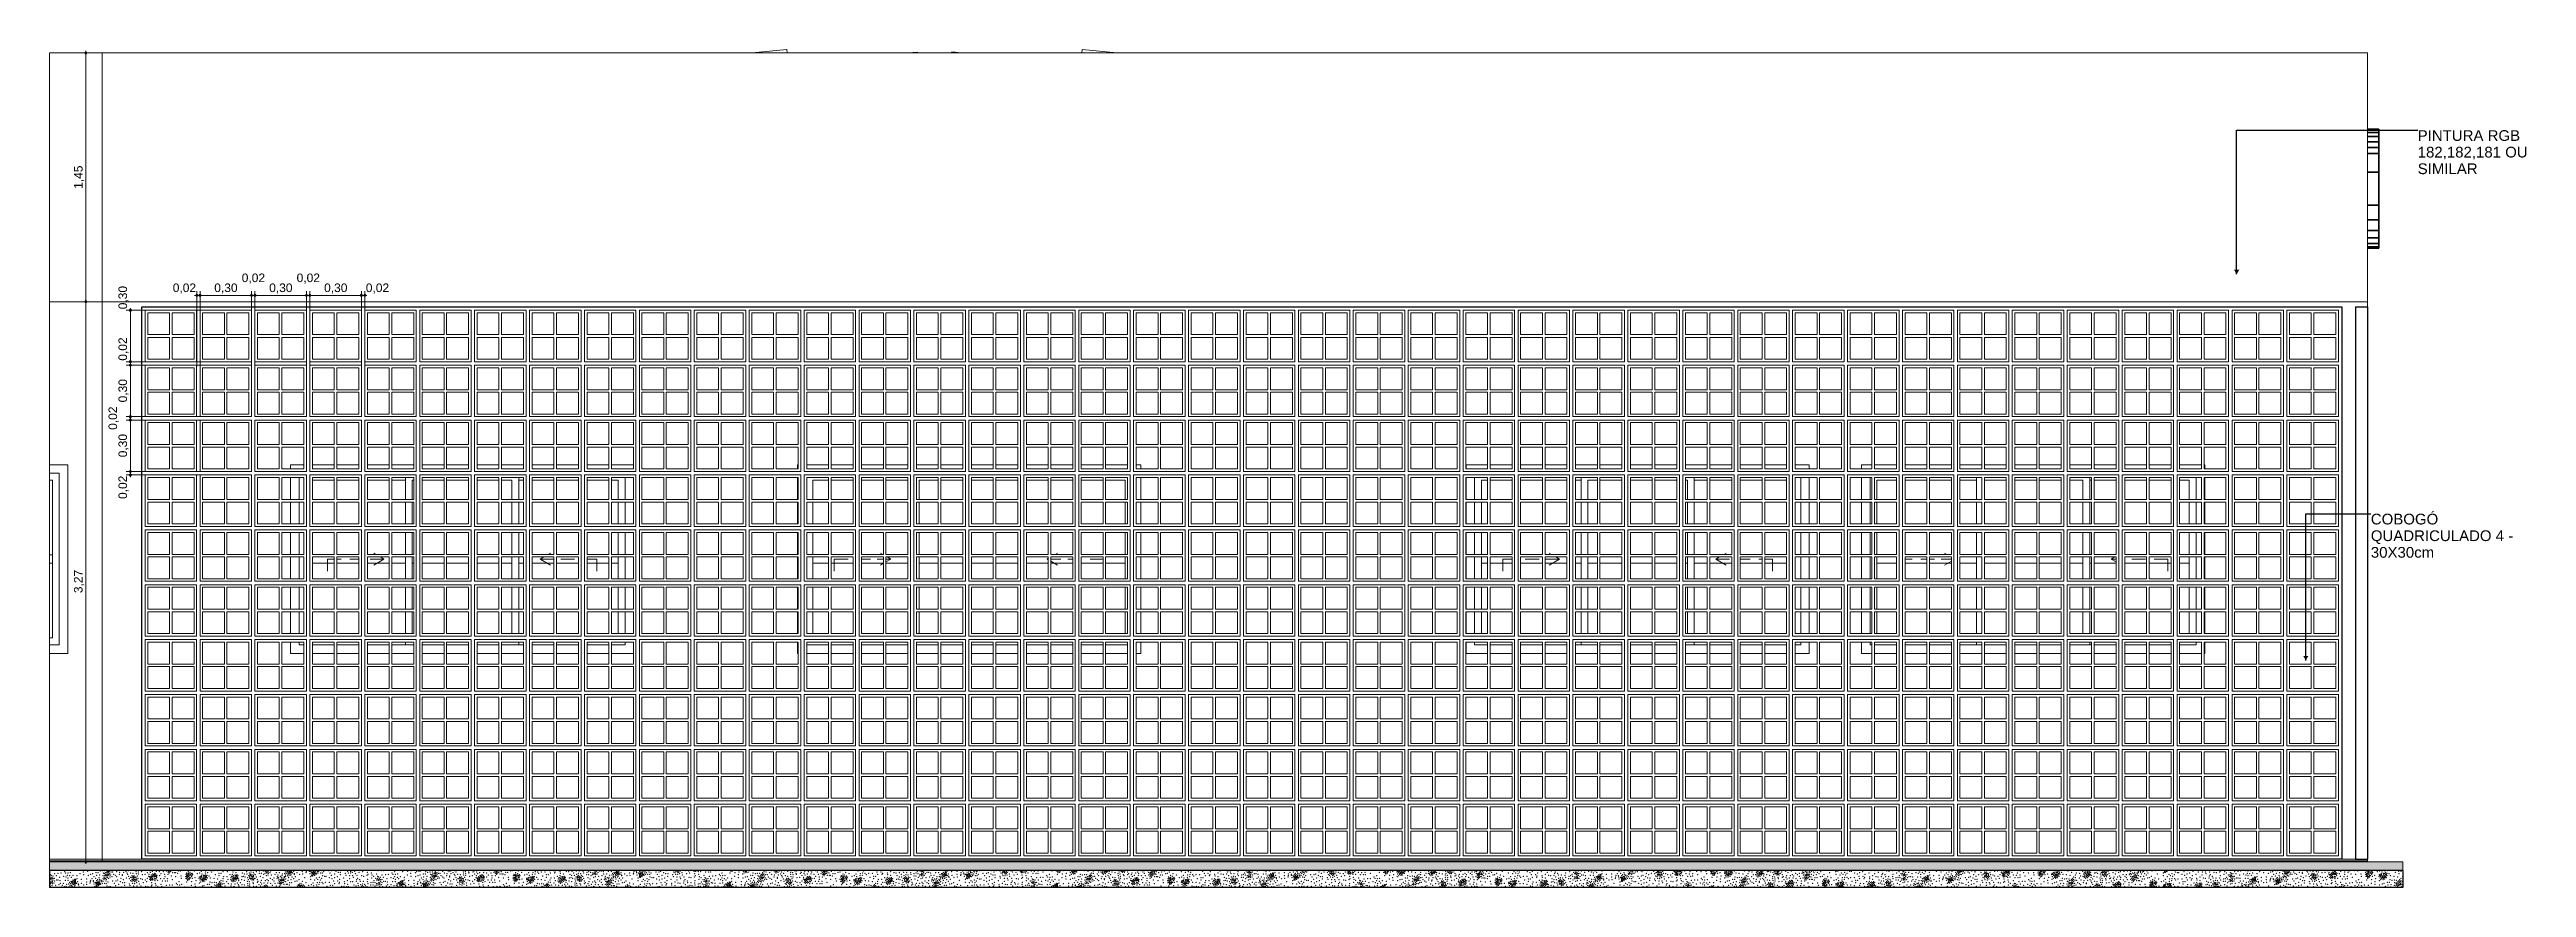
# Model space of a CAD drawing. Header units: metres. Extents: x -67.2 to -32.8, y -0.2 to 5.
# Drawn here: x -53.03 to -38.6, y -0.17 to 4.72 of the extents above; entities that cross this region are included whole.
import ezdxf

# ---------------------------------------------------------------- set-up
doc = ezdxf.new("R2010")
doc.units = ezdxf.units.M
doc.header["$MEASUREMENT"] = 0
for name, color, linetype, lineweight in [('0_Caneta_No__1', 7, 'Continuous', 35), ('0_Caneta_No__241', 7, 'Continuous', 13), ('ESTRUTURA-COB.EST_Caneta_No__241', 7, 'Continuous', 13), ('Janelas Archicad_Caneta_No__241', 7, 'Continuous', 13), ('Janelas Archicad_Caneta_No__3', 7, 'Continuous', 25), ('Janelas Archicad_Caneta_No__43', 44, 'Continuous', 0), ('LAJES.EST_Caneta_No__241', 7, 'Continuous', 13), ('LAJES.EST_Caneta_No__3', 7, 'Continuous', 25), ('NOMES.ARQ_Caneta_No__1', 7, 'Continuous', 35), ('PAREDE CONSTRUIR_Caneta_No__241', 7, 'Continuous', 13)]:
    doc.layers.add(name, color=color, linetype=linetype, lineweight=lineweight)
doc.layers.add('COTAS EXECUTIVO.EXEC', color=7, linetype='Continuous')
doc.layers.add('LAJES.EST', color=7, linetype='Continuous')
for name, color, linetype, lineweight, true_color in [('COTAS EXECUTIVO.EXEC_Caneta_No__25', 7, 'Continuous', 13, 0x982312), ('Janelas Archicad_Caneta_No__16', 7, 'Continuous', 0, 0xc9c9c9), ('Janelas Archicad_Caneta_No__9', 7, 'Continuous', 5, 0x020202), ('Janelas Archicad_Caneta_No__97', 7, 'Continuous', 5, 0x6b6b6b), ('LAJES.EST_Caneta_No__16', 7, 'Continuous', 0, 0xc9c9c9), ('LAJES.EST_Caneta_No__95', 7, 'Continuous', 0, 0xaeaeae), ('LAJES.EST_Caneta_No__97', 7, 'Continuous', 5, 0x6b6b6b), ('PAREDE CONSTRUIR_Caneta_No__16', 7, 'Continuous', 0, 0xc9c9c9)]:
    doc.layers.add(name, color=color, linetype=linetype, lineweight=lineweight, true_color=true_color)
doc.styles.add('ESTILO_GERADO_1', font='arial.ttf')
doc.dimstyles.new('ESTILO_GERADO__3', dxfattribs={"dimtxt": 0.05, "dimasz": 0.02375, "dimexe": 0.18, "dimexo": 0.415631, "dimgap": 0, "dimtad": 1, "dimzin": 0, "dimdsep": 46, "dimtxsty": 'ESTILO_GERADO_1', "dimblk": 'ARROWHEAD_11', "dimblk1": 'ARROWHEAD_11', "dimblk2": 'ARROWHEAD_11', "dimcen": 0.09, "dimclrd": 256, "dimclre": 256, "dimclrt": 256, "dimadec": 0, "dimazin": 0, "dimtfac": 1, "dimtdec": 4, "dimtmove": 0, "dimatfit": 3, "dimfxl": 0, "dimtolj": 1, "dimtzin": 0, "dimarcsym": 0})
doc.dimstyles.new('ESTILO_GERADO__4', dxfattribs={"dimtxt": 0.05, "dimasz": 0.02375, "dimexe": 0.18, "dimexo": 0.415631, "dimgap": 0, "dimtad": 1, "dimtih": 1, "dimtoh": 1, "dimzin": 0, "dimdsep": 46, "dimtxsty": 'ESTILO_GERADO_1', "dimblk": 'ARROWHEAD_11', "dimblk1": 'ARROWHEAD_11', "dimblk2": 'ARROWHEAD_11', "dimcen": 0.09, "dimclrd": 256, "dimclre": 256, "dimclrt": 256, "dimadec": 0, "dimazin": 0, "dimtfac": 1, "dimtdec": 4, "dimtmove": 0, "dimatfit": 3, "dimfxl": 0, "dimtolj": 1, "dimtzin": 0, "dimarcsym": 0})
doc.dimstyles.new('ESTILO_GERADO__5', dxfattribs={"dimtxt": 0.18, "dimasz": 0.0285, "dimexe": 0.18, "dimexo": 0.0625, "dimgap": 0, "dimtad": 0, "dimtih": 1, "dimtoh": 1, "dimdec": 4, "dimzin": 0, "dimdsep": 46, "dimcen": 0.09, "dimadec": 0, "dimazin": 0, "dimtfac": 1, "dimtdec": 4, "dimtmove": 0, "dimatfit": 3, "dimldrblk": 'ARROWHEAD_16', "dimfxl": 0, "dimtolj": 1, "dimtzin": 0, "dimarcsym": 0})

msp = doc.modelspace()

# ---------------------------------------------------------------- texts
at = {"layer": '0_Caneta_No__1', "color": 7, "linetype": 'Continuous', "lineweight": 35, "char_height": 0.0625, "attachment_point": 1, "style": 'ESTILO_GERADO_1'}
for s, insert, width, line_spacing_factor in [('\\A1;{\\pql;\\fArial|b0|i0|c0|p0;\\W1.000000;PINTURA RGB \\fArial|b0|i0|c0|p0;\\W1.000000;182\\fArial|b0|i0|c0|p0;\\W1.000000;,\\fArial|b0|i0|c0|p0;\\W1.000000;182\\fArial|b0|i0|c0|p0;\\W1.000000;,\\fArial|b0|i0|c0|p0;\\W1.000000;181\\fArial|b0|i0|c0|p0;\\W1.000000; OU SIMILAR}', (-39.233, 4.25), 0.84545, 0.928578), ('\\A1;{\\pql;\\fArial|b0|i0|c0|p0;\\W1.000000;COBOGÓ QUADRICULADO \\fArial|b0|i0|c0|p0;\\W1.000000;4\\fArial|b0|i0|c0|p0;\\W1.000000; - 30X30cm}', (-39.506, 2.014), 0.87473, 0.930815)]:
    msp.add_mtext(s, dxfattribs=dict(at, insert=insert, width=width, line_spacing_factor=line_spacing_factor))

# ---------------------------------------------------------------- blocks, each defined once
blk = doc.blocks.new('*X22', base_point=(-99.826, 0))
at = {"layer": 'LAJES.EST_Caneta_No__241', "color": 7, "linetype": 'Continuous', "lineweight": 13}
for p, q in [((-53.021, -0.108), (-53.027, -0.11)), ((-53.024, -0.119), (-53.027, -0.11)), ((-53.023, -0.128), (-53.025, -0.136)), ((-53.017, -0.137), (-53.025, -0.136)), ((-53.016, -0.114), (-53.024, -0.119)), ((-53.023, -0.128), (-53.016, -0.126)), ((-53.021, -0.108), (-53.016, -0.114)), ((-53.014, -0.133), (-53.017, -0.137)), ((-53.016, -0.126), (-53.014, -0.133)), ((-52.894, -0.137), (-52.901, -0.143)), ((-52.895, -0.148), (-52.901, -0.143)), ((-52.894, -0.137), (-52.887, -0.141)), ((-52.887, -0.141), (-52.89, -0.147)), ((-52.889, -0.131), (-52.886, -0.121)), ((-52.88, -0.131), (-52.889, -0.131)), ((-52.88, -0.123), (-52.886, -0.121)), ((-52.886, -0.134), (-52.878, -0.134)), ((-52.886, -0.137), (-52.886, -0.134)), ((-52.881, -0.141), (-52.886, -0.137)), ((-52.878, -0.134), (-52.881, -0.141)), ((-52.88, -0.123), (-52.88, -0.131)), ((-52.762, -0.141), (-52.759, -0.134)), ((-52.754, -0.141), (-52.762, -0.141)), ((-52.76, -0.145), (-52.751, -0.144)), ((-52.759, -0.134), (-52.754, -0.139)), ((-52.754, -0.139), (-52.754, -0.141)), ((-52.751, -0.144), (-52.754, -0.154)), ((-52.753, -0.135), (-52.75, -0.129)), ((-52.746, -0.138), (-52.753, -0.135)), ((-52.75, -0.129), (-52.746, -0.128)), ((-52.746, -0.128), (-52.739, -0.133)), ((-52.746, -0.138), (-52.739, -0.133)), ((-52.707, -0.095), (-52.706, -0.087)), ((-52.707, -0.095), (-52.7, -0.097)), ((-52.706, -0.087), (-52.696, -0.086)), ((-52.696, -0.086), (-52.7, -0.097)), ((-52.699, -0.077), (-52.696, -0.071)), ((-52.693, -0.08), (-52.699, -0.077)), ((-52.696, -0.071), (-52.692, -0.07)), ((-52.693, -0.08), (-52.686, -0.075)), ((-52.693, -0.093), (-52.69, -0.086)), ((-52.685, -0.093), (-52.693, -0.093)), ((-52.692, -0.07), (-52.686, -0.075)), ((-52.69, -0.086), (-52.684, -0.091)), ((-52.684, -0.091), (-52.685, -0.093)), ((-52.551, -0.099), (-52.553, -0.106)), ((-52.545, -0.109), (-52.553, -0.106)), ((-52.552, -0.121), (-52.55, -0.114)), ((-52.549, -0.122), (-52.552, -0.121)), ((-52.551, -0.099), (-52.542, -0.101)), ((-52.55, -0.114), (-52.544, -0.117)), ((-52.544, -0.117), (-52.549, -0.122)), ((-52.542, -0.101), (-52.545, -0.109)), ((-52.537, -0.105), (-52.542, -0.113)), ((-52.539, -0.117), (-52.542, -0.113)), ((-52.533, -0.123), (-52.539, -0.117)), ((-52.531, -0.105), (-52.537, -0.105)), ((-52.528, -0.117), (-52.533, -0.123)), ((-52.528, -0.113), (-52.531, -0.105)), ((-52.528, -0.113), (-52.528, -0.117)), ((-52.437, -0.109), (-52.444, -0.115)), ((-52.437, -0.12), (-52.444, -0.115)), ((-52.437, -0.109), (-52.43, -0.112)), ((-52.433, -0.119), (-52.437, -0.12)), ((-52.43, -0.112), (-52.433, -0.119)), ((-52.432, -0.103), (-52.429, -0.093)), ((-52.423, -0.103), (-52.432, -0.103)), ((-52.423, -0.094), (-52.429, -0.093)), ((-52.423, -0.094), (-52.423, -0.103)), ((-52.421, -0.099), (-52.42, -0.096)), ((-52.417, -0.102), (-52.421, -0.099)), ((-52.42, -0.096), (-52.414, -0.097)), ((-52.417, -0.102), (-52.414, -0.101)), ((-52.413, -0.098), (-52.414, -0.097)), ((-52.413, -0.098), (-52.414, -0.101)), ((-52.333, -0.065), (-52.339, -0.07)), ((-52.333, -0.075), (-52.339, -0.07)), ((-52.329, -0.074), (-52.333, -0.075)), ((-52.331, -0.065), (-52.325, -0.067)), ((-52.325, -0.067), (-52.329, -0.074)), ((-52.234, -0.096), (-52.226, -0.094)), ((-52.234, -0.097), (-52.234, -0.096)), ((-52.228, -0.101), (-52.234, -0.097)), ((-52.226, -0.094), (-52.228, -0.101)), ((-52.223, -0.101), (-52.228, -0.109)), ((-52.221, -0.113), (-52.228, -0.109)), ((-52.223, -0.101), (-52.215, -0.105)), ((-52.217, -0.111), (-52.221, -0.113)), ((-52.22, -0.097), (-52.22, -0.085)), ((-52.211, -0.086), (-52.22, -0.085)), ((-52.21, -0.094), (-52.22, -0.097)), ((-52.215, -0.105), (-52.217, -0.111)), ((-52.211, -0.086), (-52.21, -0.094)), ((-52.151, -0.114), (-52.146, -0.107)), ((-52.151, -0.114), (-52.143, -0.12)), ((-52.146, -0.107), (-52.137, -0.111)), ((-52.137, -0.111), (-52.143, -0.12)), ((-52.135, -0.102), (-52.129, -0.098)), ((-52.131, -0.109), (-52.135, -0.102)), ((-52.134, -0.117), (-52.128, -0.112)), ((-52.126, -0.12), (-52.134, -0.117)), ((-52.131, -0.109), (-52.122, -0.106)), ((-52.129, -0.098), (-52.125, -0.099)), ((-52.128, -0.112), (-52.125, -0.119)), ((-52.125, -0.119), (-52.126, -0.12)), ((-52.125, -0.099), (-52.122, -0.106)), ((-52.05, -0.146), (-52.047, -0.14)), ((-52.047, -0.14), (-52.042, -0.138)), ((-52.043, -0.149), (-52.036, -0.143)), ((-52.042, -0.138), (-52.036, -0.143)), ((-51.96, -0.121), (-51.959, -0.112)), ((-51.96, -0.121), (-51.953, -0.122)), ((-51.959, -0.112), (-51.951, -0.112)), ((-51.951, -0.112), (-51.953, -0.122)), ((-51.952, -0.103), (-51.949, -0.096)), ((-51.946, -0.106), (-51.952, -0.103)), ((-51.949, -0.096), (-51.945, -0.095)), ((-51.946, -0.106), (-51.939, -0.1)), ((-51.945, -0.095), (-51.939, -0.1)), ((-51.866, -0.1), (-51.86, -0.094)), ((-51.865, -0.104), (-51.866, -0.1)), ((-51.865, -0.104), (-51.862, -0.112)), ((-51.862, -0.112), (-51.856, -0.112)), ((-51.86, -0.094), (-51.854, -0.101)), ((-51.856, -0.112), (-51.852, -0.104)), ((-51.854, -0.101), (-51.852, -0.104)), ((-51.851, -0.116), (-51.849, -0.109)), ((-51.842, -0.118), (-51.851, -0.116)), ((-51.849, -0.1), (-51.844, -0.095)), ((-51.843, -0.104), (-51.849, -0.1)), ((-51.849, -0.109), (-51.84, -0.112)), ((-51.844, -0.095), (-51.841, -0.096)), ((-51.841, -0.096), (-51.843, -0.104)), ((-51.842, -0.118), (-51.84, -0.112)), ((-51.765, -0.067), (-51.768, -0.076)), ((-51.759, -0.076), (-51.768, -0.076)), ((-51.765, -0.067), (-51.758, -0.066)), ((-51.757, -0.073), (-51.759, -0.076)), ((-51.758, -0.066), (-51.757, -0.073)), ((-51.691, -0.123), (-51.69, -0.12)), ((-51.685, -0.127), (-51.691, -0.123)), ((-51.69, -0.12), (-51.682, -0.12)), ((-51.682, -0.133), (-51.689, -0.138)), ((-51.683, -0.143), (-51.689, -0.138)), ((-51.682, -0.12), (-51.685, -0.127)), ((-51.679, -0.142), (-51.683, -0.143)), ((-51.682, -0.133), (-51.676, -0.136)), ((-51.679, -0.127), (-51.675, -0.117)), ((-51.669, -0.126), (-51.679, -0.127)), ((-51.676, -0.136), (-51.679, -0.142)), ((-51.668, -0.118), (-51.675, -0.117)), ((-51.668, -0.118), (-51.669, -0.126)), ((-51.636, -0.077), (-51.643, -0.082)), ((-51.637, -0.087), (-51.643, -0.082)), ((-51.633, -0.086), (-51.637, -0.087)), ((-51.636, -0.077), (-51.63, -0.08)), ((-51.63, -0.08), (-51.633, -0.086)), ((-51.631, -0.071), (-51.63, -0.065)), ((-51.623, -0.07), (-51.631, -0.071)), ((-51.629, -0.076), (-51.628, -0.074)), ((-51.623, -0.081), (-51.629, -0.076)), ((-51.628, -0.074), (-51.62, -0.074)), ((-51.622, -0.065), (-51.623, -0.07)), ((-51.62, -0.074), (-51.623, -0.081)), ((-51.505, -0.08), (-51.502, -0.073)), ((-51.497, -0.081), (-51.505, -0.08)), ((-51.503, -0.092), (-51.502, -0.084)), ((-51.503, -0.092), (-51.496, -0.094)), ((-51.502, -0.073), (-51.496, -0.078)), ((-51.502, -0.084), (-51.493, -0.083)), ((-51.496, -0.078), (-51.497, -0.081)), ((-51.493, -0.083), (-51.496, -0.094)), ((-51.495, -0.074), (-51.492, -0.068)), ((-51.488, -0.078), (-51.495, -0.074)), ((-51.492, -0.068), (-51.488, -0.067)), ((-51.488, -0.067), (-51.482, -0.072)), ((-51.488, -0.078), (-51.482, -0.072)), ((-51.113, -0.116), (-51.119, -0.118)), ((-51.117, -0.127), (-51.119, -0.118)), ((-51.116, -0.136), (-51.118, -0.144)), ((-51.109, -0.122), (-51.117, -0.127)), ((-51.116, -0.136), (-51.108, -0.134)), ((-51.113, -0.116), (-51.109, -0.122)), ((-51.107, -0.141), (-51.11, -0.145)), ((-51.108, -0.134), (-51.107, -0.141)), ((-50.982, -0.139), (-50.979, -0.129)), ((-50.973, -0.139), (-50.982, -0.139)), ((-50.973, -0.131), (-50.979, -0.129)), ((-50.979, -0.145), (-50.978, -0.142)), ((-50.978, -0.142), (-50.97, -0.142)), ((-50.973, -0.131), (-50.973, -0.139)), ((-50.97, -0.142), (-50.973, -0.149)), ((-50.855, -0.149), (-50.852, -0.142)), ((-50.852, -0.142), (-50.846, -0.147)), ((-50.845, -0.143), (-50.842, -0.137)), ((-50.839, -0.146), (-50.845, -0.143)), ((-50.842, -0.137), (-50.838, -0.136)), ((-50.839, -0.146), (-50.832, -0.141)), ((-50.838, -0.136), (-50.832, -0.141)), ((-50.799, -0.095), (-50.789, -0.094)), ((-50.799, -0.103), (-50.799, -0.095)), ((-50.799, -0.103), (-50.793, -0.105)), ((-50.789, -0.094), (-50.793, -0.105)), ((-50.792, -0.085), (-50.789, -0.079)), ((-50.785, -0.088), (-50.792, -0.085)), ((-50.789, -0.079), (-50.785, -0.078)), ((-50.785, -0.078), (-50.779, -0.083)), ((-50.785, -0.088), (-50.779, -0.083)), ((-50.785, -0.101), (-50.783, -0.094)), ((-50.777, -0.101), (-50.785, -0.101)), ((-50.783, -0.094), (-50.777, -0.099)), ((-50.777, -0.099), (-50.777, -0.101)), ((-50.643, -0.107), (-50.646, -0.114)), ((-50.637, -0.117), (-50.646, -0.114)), ((-50.644, -0.129), (-50.643, -0.122)), ((-50.642, -0.13), (-50.644, -0.129)), ((-50.643, -0.107), (-50.635, -0.109)), ((-50.643, -0.122), (-50.636, -0.125)), ((-50.636, -0.125), (-50.642, -0.13)), ((-50.635, -0.109), (-50.637, -0.117)), ((-50.63, -0.113), (-50.634, -0.121)), ((-50.632, -0.125), (-50.634, -0.121)), ((-50.626, -0.131), (-50.632, -0.125)), ((-50.624, -0.113), (-50.63, -0.113)), ((-50.62, -0.125), (-50.626, -0.131)), ((-50.621, -0.121), (-50.624, -0.113)), ((-50.621, -0.121), (-50.62, -0.125)), ((-50.529, -0.117), (-50.536, -0.123)), ((-50.53, -0.128), (-50.536, -0.123)), ((-50.526, -0.127), (-50.53, -0.128)), ((-50.529, -0.117), (-50.523, -0.12)), ((-50.523, -0.12), (-50.526, -0.127)), ((-50.524, -0.111), (-50.522, -0.101)), ((-50.516, -0.111), (-50.524, -0.111)), ((-50.515, -0.102), (-50.522, -0.101)), ((-50.515, -0.102), (-50.516, -0.111)), ((-50.513, -0.107), (-50.513, -0.104)), ((-50.513, -0.104), (-50.506, -0.105)), ((-50.509, -0.11), (-50.513, -0.107)), ((-50.509, -0.11), (-50.507, -0.109)), ((-50.505, -0.106), (-50.507, -0.109)), ((-50.505, -0.106), (-50.506, -0.105)), ((-50.425, -0.072), (-50.432, -0.078)), ((-50.425, -0.083), (-50.432, -0.078)), ((-50.428, -0.067), (-50.43, -0.065)), ((-50.427, -0.065), (-50.428, -0.067)), ((-50.425, -0.072), (-50.418, -0.075)), ((-50.421, -0.082), (-50.425, -0.083)), ((-50.421, -0.067), (-50.421, -0.065)), ((-50.411, -0.066), (-50.421, -0.067)), ((-50.418, -0.075), (-50.421, -0.082)), ((-50.411, -0.065), (-50.411, -0.066)), ((-50.327, -0.105), (-50.326, -0.104)), ((-50.32, -0.109), (-50.327, -0.105)), ((-50.326, -0.104), (-50.318, -0.102)), ((-50.315, -0.109), (-50.321, -0.117)), ((-50.314, -0.121), (-50.321, -0.117)), ((-50.318, -0.102), (-50.32, -0.109)), ((-50.315, -0.109), (-50.308, -0.113)), ((-50.31, -0.119), (-50.314, -0.121)), ((-50.313, -0.105), (-50.313, -0.093)), ((-50.303, -0.094), (-50.313, -0.093)), ((-50.302, -0.102), (-50.313, -0.105)), ((-50.308, -0.113), (-50.31, -0.119)), ((-50.303, -0.094), (-50.302, -0.102)), ((-50.243, -0.122), (-50.239, -0.115)), ((-50.243, -0.122), (-50.236, -0.128)), ((-50.239, -0.115), (-50.229, -0.119)), ((-50.229, -0.119), (-50.236, -0.128)), ((-50.228, -0.11), (-50.222, -0.106)), ((-50.224, -0.117), (-50.228, -0.11)), ((-50.226, -0.125), (-50.221, -0.12)), ((-50.219, -0.128), (-50.226, -0.125)), ((-50.224, -0.117), (-50.215, -0.114)), ((-50.222, -0.106), (-50.218, -0.107)), ((-50.221, -0.12), (-50.218, -0.127)), ((-50.218, -0.127), (-50.219, -0.128)), ((-50.218, -0.107), (-50.215, -0.114)), ((-50.052, -0.129), (-50.052, -0.12)), ((-50.052, -0.12), (-50.043, -0.12)), ((-50.052, -0.129), (-50.046, -0.13)), ((-50.043, -0.12), (-50.046, -0.13)), ((-50.045, -0.111), (-50.042, -0.104)), ((-50.038, -0.114), (-50.045, -0.111)), ((-50.042, -0.104), (-50.038, -0.103)), ((-50.038, -0.103), (-50.032, -0.108)), ((-50.038, -0.114), (-50.032, -0.108)), ((-49.958, -0.108), (-49.952, -0.102)), ((-49.958, -0.112), (-49.958, -0.108)), ((-49.958, -0.112), (-49.955, -0.12)), ((-49.955, -0.12), (-49.949, -0.12)), ((-49.952, -0.102), (-49.946, -0.109)), ((-49.949, -0.12), (-49.944, -0.112)), ((-49.946, -0.109), (-49.944, -0.112)), ((-49.943, -0.124), (-49.941, -0.117)), ((-49.935, -0.126), (-49.943, -0.124)), ((-49.942, -0.108), (-49.936, -0.103)), ((-49.935, -0.112), (-49.942, -0.108)), ((-49.941, -0.117), (-49.933, -0.12)), ((-49.936, -0.103), (-49.934, -0.104)), ((-49.934, -0.104), (-49.935, -0.112)), ((-49.935, -0.126), (-49.933, -0.12)), ((-49.859, -0.067), (-49.86, -0.065)), ((-49.858, -0.075), (-49.86, -0.084)), ((-49.852, -0.084), (-49.86, -0.084)), ((-49.856, -0.065), (-49.859, -0.067)), ((-49.858, -0.075), (-49.851, -0.074)), ((-49.849, -0.081), (-49.852, -0.084)), ((-49.851, -0.074), (-49.849, -0.081)), ((-49.784, -0.131), (-49.783, -0.128)), ((-49.778, -0.135), (-49.784, -0.131)), ((-49.783, -0.128), (-49.775, -0.128)), ((-49.775, -0.141), (-49.782, -0.146)), ((-49.775, -0.128), (-49.778, -0.135)), ((-49.775, -0.141), (-49.768, -0.144)), ((-49.772, -0.135), (-49.767, -0.125)), ((-49.761, -0.134), (-49.772, -0.135)), ((-49.768, -0.144), (-49.771, -0.15)), ((-49.761, -0.126), (-49.767, -0.125)), ((-49.761, -0.126), (-49.761, -0.134)), ((-49.729, -0.085), (-49.736, -0.09)), ((-49.73, -0.095), (-49.736, -0.09)), ((-49.725, -0.094), (-49.73, -0.095)), ((-49.729, -0.085), (-49.722, -0.088)), ((-49.722, -0.088), (-49.725, -0.094)), ((-49.724, -0.079), (-49.721, -0.069)), ((-49.715, -0.078), (-49.724, -0.079)), ((-49.715, -0.07), (-49.721, -0.069)), ((-49.721, -0.082), (-49.713, -0.082)), ((-49.721, -0.084), (-49.721, -0.082)), ((-49.716, -0.089), (-49.721, -0.084)), ((-49.713, -0.082), (-49.716, -0.089)), ((-49.715, -0.07), (-49.715, -0.078)), ((-49.597, -0.088), (-49.594, -0.081)), ((-49.589, -0.089), (-49.597, -0.088)), ((-49.595, -0.092), (-49.586, -0.091)), ((-49.595, -0.1), (-49.595, -0.092)), ((-49.595, -0.1), (-49.589, -0.102)), ((-49.594, -0.081), (-49.589, -0.086)), ((-49.589, -0.086), (-49.589, -0.089)), ((-49.586, -0.091), (-49.589, -0.102)), ((-49.588, -0.082), (-49.585, -0.076)), ((-49.581, -0.086), (-49.588, -0.082)), ((-49.585, -0.076), (-49.581, -0.075)), ((-49.581, -0.075), (-49.574, -0.08)), ((-49.581, -0.086), (-49.574, -0.08)), ((-49.387, -0.069), (-49.386, -0.065)), ((-49.384, -0.07), (-49.387, -0.069)), ((-49.379, -0.065), (-49.384, -0.07)), ((-49.368, -0.07), (-49.373, -0.065)), ((-49.363, -0.065), (-49.368, -0.07)), ((-49.272, -0.067), (-49.275, -0.065)), ((-49.268, -0.066), (-49.272, -0.067)), ((-49.268, -0.065), (-49.268, -0.066)), ((-49.206, -0.124), (-49.212, -0.126)), ((-49.209, -0.135), (-49.212, -0.126)), ((-49.208, -0.144), (-49.21, -0.152)), ((-49.201, -0.13), (-49.209, -0.135)), ((-49.208, -0.144), (-49.201, -0.142)), ((-49.206, -0.124), (-49.201, -0.13)), ((-49.201, -0.142), (-49.2, -0.149)), ((-49.074, -0.147), (-49.072, -0.137)), ((-49.065, -0.139), (-49.072, -0.137)), ((-49.065, -0.139), (-49.065, -0.147)), ((-48.981, -0.065), (-48.978, -0.067)), ((-48.977, -0.065), (-48.978, -0.067)), ((-48.961, -0.068), (-48.968, -0.065)), ((-48.961, -0.065), (-48.96, -0.067)), ((-48.96, -0.067), (-48.961, -0.068)), ((-48.935, -0.145), (-48.931, -0.144)), ((-48.931, -0.144), (-48.924, -0.149)), ((-48.892, -0.103), (-48.881, -0.102)), ((-48.892, -0.111), (-48.892, -0.103)), ((-48.892, -0.111), (-48.886, -0.113)), ((-48.881, -0.102), (-48.886, -0.113)), ((-48.885, -0.093), (-48.882, -0.087)), ((-48.878, -0.096), (-48.885, -0.093)), ((-48.882, -0.087), (-48.877, -0.086)), ((-48.878, -0.096), (-48.871, -0.091)), ((-48.878, -0.109), (-48.875, -0.102)), ((-48.87, -0.109), (-48.878, -0.109)), ((-48.877, -0.086), (-48.871, -0.091)), ((-48.875, -0.102), (-48.869, -0.107)), ((-48.869, -0.107), (-48.87, -0.109)), ((-48.795, -0.068), (-48.795, -0.065)), ((-48.795, -0.068), (-48.788, -0.069)), ((-48.787, -0.065), (-48.788, -0.069)), ((-48.736, -0.115), (-48.738, -0.122)), ((-48.73, -0.125), (-48.738, -0.122)), ((-48.737, -0.137), (-48.735, -0.13)), ((-48.734, -0.138), (-48.737, -0.137)), ((-48.736, -0.115), (-48.728, -0.117)), ((-48.735, -0.13), (-48.729, -0.133)), ((-48.729, -0.133), (-48.734, -0.138)), ((-48.728, -0.117), (-48.73, -0.125)), ((-48.722, -0.121), (-48.727, -0.129)), ((-48.725, -0.133), (-48.727, -0.129)), ((-48.719, -0.139), (-48.725, -0.133)), ((-48.716, -0.121), (-48.722, -0.121)), ((-48.713, -0.133), (-48.719, -0.139)), ((-48.713, -0.129), (-48.716, -0.121)), ((-48.713, -0.129), (-48.713, -0.133)), ((-48.677, -0.065), (-48.678, -0.065)), ((-48.677, -0.065), (-48.677, -0.065)), ((-48.622, -0.125), (-48.629, -0.131)), ((-48.622, -0.136), (-48.629, -0.131)), ((-48.622, -0.125), (-48.615, -0.128)), ((-48.618, -0.135), (-48.622, -0.136)), ((-48.615, -0.128), (-48.618, -0.135)), ((-48.617, -0.119), (-48.614, -0.109)), ((-48.608, -0.119), (-48.617, -0.119)), ((-48.608, -0.11), (-48.614, -0.109)), ((-48.608, -0.11), (-48.608, -0.119)), ((-48.606, -0.115), (-48.605, -0.112)), ((-48.602, -0.118), (-48.606, -0.115)), ((-48.605, -0.112), (-48.599, -0.113)), ((-48.602, -0.118), (-48.599, -0.117)), ((-48.598, -0.114), (-48.599, -0.113)), ((-48.598, -0.114), (-48.599, -0.117)), ((-48.526, -0.07), (-48.525, -0.067)), ((-48.52, -0.075), (-48.526, -0.07)), ((-48.525, -0.067), (-48.517, -0.068)), ((-48.517, -0.08), (-48.524, -0.086)), ((-48.518, -0.091), (-48.524, -0.086)), ((-48.517, -0.068), (-48.52, -0.075)), ((-48.514, -0.09), (-48.518, -0.091)), ((-48.517, -0.08), (-48.511, -0.083)), ((-48.514, -0.075), (-48.51, -0.065)), ((-48.504, -0.074), (-48.514, -0.075)), ((-48.511, -0.083), (-48.514, -0.09)), ((-48.503, -0.066), (-48.506, -0.065)), ((-48.503, -0.066), (-48.504, -0.074)), ((-48.419, -0.112), (-48.411, -0.11)), ((-48.419, -0.113), (-48.419, -0.112)), ((-48.413, -0.117), (-48.419, -0.113)), ((-48.411, -0.11), (-48.413, -0.117)), ((-48.408, -0.117), (-48.413, -0.125)), ((-48.406, -0.129), (-48.413, -0.125)), ((-48.408, -0.117), (-48.4, -0.121)), ((-48.405, -0.113), (-48.406, -0.101)), ((-48.396, -0.102), (-48.406, -0.101)), ((-48.403, -0.127), (-48.406, -0.129)), ((-48.395, -0.11), (-48.405, -0.113)), ((-48.4, -0.121), (-48.403, -0.127)), ((-48.396, -0.102), (-48.395, -0.11)), ((-48.336, -0.13), (-48.331, -0.123)), ((-48.336, -0.13), (-48.329, -0.136)), ((-48.331, -0.123), (-48.322, -0.127)), ((-48.322, -0.127), (-48.329, -0.136)), ((-48.32, -0.118), (-48.314, -0.114)), ((-48.317, -0.125), (-48.32, -0.118)), ((-48.319, -0.133), (-48.313, -0.128)), ((-48.311, -0.136), (-48.319, -0.133)), ((-48.317, -0.125), (-48.307, -0.122)), ((-48.314, -0.114), (-48.31, -0.115)), ((-48.313, -0.128), (-48.31, -0.135)), ((-48.31, -0.135), (-48.311, -0.136)), ((-48.31, -0.115), (-48.307, -0.122)), ((-48.145, -0.137), (-48.145, -0.128)), ((-48.145, -0.128), (-48.136, -0.128)), ((-48.145, -0.137), (-48.139, -0.138)), ((-48.136, -0.128), (-48.139, -0.138)), ((-48.138, -0.119), (-48.135, -0.112)), ((-48.131, -0.122), (-48.138, -0.119)), ((-48.135, -0.112), (-48.13, -0.111)), ((-48.131, -0.122), (-48.124, -0.116)), ((-48.13, -0.111), (-48.124, -0.116)), ((-48.051, -0.116), (-48.045, -0.11)), ((-48.05, -0.12), (-48.051, -0.116)), ((-48.05, -0.12), (-48.047, -0.128)), ((-48.047, -0.128), (-48.041, -0.128)), ((-48.045, -0.11), (-48.039, -0.117)), ((-48.041, -0.128), (-48.037, -0.12)), ((-48.039, -0.117), (-48.037, -0.12)), ((-48.036, -0.132), (-48.034, -0.125)), ((-48.028, -0.134), (-48.036, -0.132)), ((-48.035, -0.116), (-48.029, -0.111)), ((-48.028, -0.12), (-48.035, -0.116)), ((-48.034, -0.125), (-48.025, -0.128)), ((-48.029, -0.111), (-48.027, -0.112)), ((-48.027, -0.112), (-48.028, -0.12)), ((-48.028, -0.134), (-48.025, -0.128)), ((-47.953, -0.065), (-47.954, -0.066)), ((-47.952, -0.075), (-47.954, -0.066)), ((-47.951, -0.083), (-47.953, -0.092)), ((-47.945, -0.092), (-47.953, -0.092)), ((-47.944, -0.07), (-47.952, -0.075)), ((-47.951, -0.083), (-47.943, -0.082)), ((-47.947, -0.065), (-47.944, -0.07)), ((-47.942, -0.089), (-47.945, -0.092)), ((-47.943, -0.082), (-47.942, -0.089)), ((-47.876, -0.139), (-47.875, -0.136)), ((-47.87, -0.143), (-47.876, -0.139)), ((-47.875, -0.136), (-47.868, -0.136)), ((-47.868, -0.136), (-47.87, -0.143)), ((-47.864, -0.143), (-47.86, -0.133)), ((-47.854, -0.142), (-47.864, -0.143)), ((-47.853, -0.134), (-47.86, -0.133)), ((-47.853, -0.134), (-47.854, -0.142)), ((-47.822, -0.093), (-47.828, -0.098)), ((-47.822, -0.103), (-47.828, -0.098)), ((-47.822, -0.093), (-47.815, -0.096)), ((-47.818, -0.102), (-47.822, -0.103)), ((-47.815, -0.096), (-47.818, -0.102)), ((-47.817, -0.087), (-47.814, -0.077)), ((-47.808, -0.086), (-47.817, -0.087)), ((-47.808, -0.078), (-47.814, -0.077)), ((-47.814, -0.092), (-47.813, -0.09)), ((-47.808, -0.097), (-47.814, -0.092)), ((-47.813, -0.09), (-47.805, -0.09)), ((-47.808, -0.078), (-47.808, -0.086)), ((-47.805, -0.09), (-47.808, -0.097)), ((-47.69, -0.096), (-47.687, -0.089)), ((-47.682, -0.097), (-47.69, -0.096)), ((-47.688, -0.108), (-47.687, -0.1)), ((-47.688, -0.108), (-47.681, -0.11)), ((-47.687, -0.089), (-47.681, -0.094)), ((-47.687, -0.1), (-47.679, -0.099)), ((-47.681, -0.094), (-47.682, -0.097)), ((-47.679, -0.099), (-47.681, -0.11)), ((-47.68, -0.09), (-47.677, -0.084)), ((-47.674, -0.094), (-47.68, -0.09)), ((-47.677, -0.084), (-47.673, -0.083)), ((-47.674, -0.094), (-47.667, -0.088)), ((-47.673, -0.083), (-47.667, -0.088)), ((-47.479, -0.077), (-47.478, -0.069)), ((-47.477, -0.078), (-47.479, -0.077)), ((-47.478, -0.069), (-47.471, -0.073)), ((-47.471, -0.073), (-47.477, -0.078)), ((-47.467, -0.065), (-47.469, -0.068)), ((-47.467, -0.072), (-47.469, -0.068)), ((-47.461, -0.078), (-47.467, -0.072)), ((-47.455, -0.073), (-47.461, -0.078)), ((-47.456, -0.068), (-47.457, -0.065)), ((-47.456, -0.068), (-47.455, -0.073)), ((-47.365, -0.065), (-47.371, -0.07)), ((-47.365, -0.075), (-47.371, -0.07)), ((-47.361, -0.074), (-47.365, -0.075)), ((-47.363, -0.065), (-47.358, -0.068)), ((-47.358, -0.068), (-47.361, -0.074)), ((-47.299, -0.132), (-47.305, -0.134)), ((-47.302, -0.143), (-47.305, -0.134)), ((-47.294, -0.138), (-47.302, -0.143)), ((-47.299, -0.132), (-47.294, -0.138)), ((-47.149, -0.068), (-47.155, -0.065)), ((-47.145, -0.067), (-47.149, -0.068)), ((-47.144, -0.065), (-47.145, -0.067)), ((-47.078, -0.069), (-47.076, -0.065)), ((-47.078, -0.069), (-47.071, -0.075)), ((-47.064, -0.066), (-47.071, -0.075)), ((-47.067, -0.065), (-47.064, -0.066)), ((-47.061, -0.072), (-47.056, -0.068)), ((-47.054, -0.076), (-47.061, -0.072)), ((-47.056, -0.068), (-47.053, -0.075)), ((-47.053, -0.075), (-47.054, -0.076)), ((-46.985, -0.119), (-46.984, -0.111)), ((-46.985, -0.119), (-46.978, -0.121)), ((-46.984, -0.111), (-46.974, -0.11)), ((-46.974, -0.11), (-46.978, -0.121)), ((-46.977, -0.101), (-46.974, -0.095)), ((-46.971, -0.104), (-46.977, -0.101)), ((-46.974, -0.095), (-46.97, -0.094)), ((-46.971, -0.104), (-46.964, -0.099)), ((-46.971, -0.117), (-46.968, -0.11)), ((-46.963, -0.117), (-46.971, -0.117)), ((-46.97, -0.094), (-46.964, -0.099)), ((-46.968, -0.11), (-46.962, -0.115)), ((-46.962, -0.115), (-46.963, -0.117)), ((-46.887, -0.068), (-46.878, -0.067)), ((-46.887, -0.076), (-46.887, -0.068)), ((-46.887, -0.076), (-46.881, -0.077)), ((-46.878, -0.067), (-46.881, -0.077)), ((-46.829, -0.123), (-46.831, -0.13)), ((-46.822, -0.133), (-46.831, -0.13)), ((-46.83, -0.145), (-46.828, -0.138)), ((-46.829, -0.123), (-46.82, -0.125)), ((-46.828, -0.138), (-46.822, -0.141)), ((-46.822, -0.141), (-46.827, -0.146)), ((-46.82, -0.125), (-46.822, -0.133)), ((-46.815, -0.129), (-46.819, -0.137)), ((-46.817, -0.141), (-46.819, -0.137)), ((-46.811, -0.147), (-46.817, -0.141)), ((-46.809, -0.129), (-46.815, -0.129)), ((-46.805, -0.141), (-46.811, -0.147)), ((-46.806, -0.137), (-46.809, -0.129)), ((-46.806, -0.137), (-46.805, -0.141)), ((-46.791, -0.065), (-46.79, -0.068)), ((-46.79, -0.068), (-46.784, -0.068)), ((-46.784, -0.068), (-46.782, -0.065)), ((-46.778, -0.072), (-46.776, -0.065)), ((-46.77, -0.073), (-46.778, -0.072)), ((-46.773, -0.065), (-46.768, -0.067)), ((-46.77, -0.073), (-46.768, -0.067)), ((-46.715, -0.133), (-46.721, -0.139)), ((-46.715, -0.144), (-46.721, -0.139)), ((-46.715, -0.133), (-46.708, -0.136)), ((-46.711, -0.143), (-46.715, -0.144)), ((-46.708, -0.136), (-46.711, -0.143)), ((-46.71, -0.127), (-46.707, -0.117)), ((-46.701, -0.127), (-46.71, -0.127)), ((-46.7, -0.118), (-46.707, -0.117)), ((-46.7, -0.118), (-46.701, -0.127)), ((-46.699, -0.123), (-46.698, -0.12)), ((-46.695, -0.126), (-46.699, -0.123)), ((-46.698, -0.12), (-46.692, -0.121)), ((-46.695, -0.126), (-46.692, -0.125)), ((-46.691, -0.122), (-46.692, -0.121)), ((-46.691, -0.122), (-46.692, -0.125)), ((-46.619, -0.078), (-46.618, -0.075)), ((-46.613, -0.083), (-46.619, -0.078)), ((-46.618, -0.075), (-46.61, -0.076)), ((-46.61, -0.088), (-46.617, -0.094)), ((-46.61, -0.099), (-46.617, -0.094)), ((-46.61, -0.076), (-46.613, -0.083)), ((-46.61, -0.088), (-46.603, -0.092)), ((-46.606, -0.098), (-46.61, -0.099)), ((-46.607, -0.083), (-46.602, -0.072)), ((-46.596, -0.082), (-46.607, -0.083)), ((-46.603, -0.092), (-46.606, -0.098)), ((-46.596, -0.074), (-46.602, -0.072)), ((-46.596, -0.074), (-46.596, -0.082)), ((-46.512, -0.12), (-46.504, -0.118)), ((-46.512, -0.121), (-46.512, -0.12)), ((-46.505, -0.125), (-46.512, -0.121)), ((-46.501, -0.125), (-46.506, -0.133)), ((-46.499, -0.137), (-46.506, -0.133)), ((-46.504, -0.118), (-46.505, -0.125)), ((-46.501, -0.125), (-46.493, -0.129)), ((-46.495, -0.135), (-46.499, -0.137)), ((-46.498, -0.121), (-46.498, -0.109)), ((-46.489, -0.11), (-46.498, -0.109)), ((-46.488, -0.118), (-46.498, -0.121)), ((-46.493, -0.129), (-46.495, -0.135)), ((-46.489, -0.11), (-46.488, -0.118)), ((-46.428, -0.138), (-46.424, -0.131)), ((-46.428, -0.138), (-46.421, -0.144)), ((-46.424, -0.131), (-46.414, -0.135)), ((-46.414, -0.135), (-46.421, -0.144)), ((-46.413, -0.126), (-46.407, -0.122)), ((-46.409, -0.133), (-46.413, -0.126)), ((-46.412, -0.141), (-46.406, -0.136)), ((-46.404, -0.144), (-46.412, -0.141)), ((-46.409, -0.133), (-46.4, -0.13)), ((-46.407, -0.122), (-46.403, -0.123)), ((-46.406, -0.136), (-46.403, -0.143)), ((-46.403, -0.143), (-46.404, -0.144)), ((-46.403, -0.123), (-46.4, -0.13)), ((-46.238, -0.145), (-46.237, -0.136)), ((-46.237, -0.136), (-46.229, -0.136)), ((-46.229, -0.136), (-46.231, -0.146)), ((-46.23, -0.127), (-46.227, -0.12)), ((-46.224, -0.13), (-46.23, -0.127)), ((-46.227, -0.12), (-46.223, -0.119)), ((-46.224, -0.13), (-46.217, -0.124)), ((-46.223, -0.119), (-46.217, -0.124)), ((-46.143, -0.124), (-46.138, -0.118)), ((-46.143, -0.128), (-46.143, -0.124)), ((-46.143, -0.128), (-46.14, -0.136)), ((-46.14, -0.136), (-46.134, -0.136)), ((-46.138, -0.118), (-46.131, -0.125)), ((-46.134, -0.136), (-46.129, -0.128)), ((-46.131, -0.125), (-46.129, -0.128)), ((-46.128, -0.14), (-46.126, -0.133)), ((-46.12, -0.142), (-46.128, -0.14)), ((-46.127, -0.124), (-46.122, -0.119)), ((-46.121, -0.128), (-46.127, -0.124)), ((-46.126, -0.133), (-46.118, -0.136)), ((-46.122, -0.119), (-46.119, -0.12)), ((-46.119, -0.12), (-46.121, -0.128)), ((-46.12, -0.142), (-46.118, -0.136)), ((-46.041, -0.071), (-46.047, -0.074)), ((-46.044, -0.083), (-46.047, -0.074)), ((-46.043, -0.091), (-46.045, -0.1)), ((-46.037, -0.1), (-46.045, -0.1)), ((-46.036, -0.078), (-46.044, -0.083)), ((-46.043, -0.091), (-46.036, -0.09)), ((-46.041, -0.071), (-46.036, -0.078)), ((-46.035, -0.097), (-46.037, -0.1)), ((-46.036, -0.09), (-46.035, -0.097)), ((-45.969, -0.147), (-45.968, -0.144)), ((-45.968, -0.144), (-45.96, -0.144)), ((-45.957, -0.151), (-45.953, -0.141)), ((-45.946, -0.142), (-45.953, -0.141)), ((-45.946, -0.142), (-45.946, -0.15)), ((-45.914, -0.101), (-45.921, -0.106)), ((-45.915, -0.111), (-45.921, -0.106)), ((-45.911, -0.11), (-45.915, -0.111)), ((-45.914, -0.101), (-45.908, -0.104)), ((-45.908, -0.104), (-45.911, -0.11)), ((-45.909, -0.095), (-45.907, -0.085)), ((-45.901, -0.094), (-45.909, -0.095)), ((-45.9, -0.086), (-45.907, -0.085)), ((-45.907, -0.1), (-45.906, -0.098)), ((-45.901, -0.105), (-45.907, -0.1)), ((-45.906, -0.098), (-45.898, -0.098)), ((-45.9, -0.086), (-45.901, -0.094)), ((-45.898, -0.098), (-45.901, -0.105)), ((-45.782, -0.104), (-45.78, -0.097)), ((-45.775, -0.105), (-45.782, -0.104)), ((-45.78, -0.097), (-45.774, -0.102)), ((-45.78, -0.108), (-45.771, -0.107)), ((-45.78, -0.116), (-45.78, -0.108)), ((-45.78, -0.116), (-45.774, -0.118)), ((-45.774, -0.102), (-45.775, -0.105)), ((-45.771, -0.107), (-45.774, -0.118)), ((-45.773, -0.098), (-45.77, -0.092)), ((-45.766, -0.102), (-45.773, -0.098)), ((-45.77, -0.092), (-45.766, -0.091)), ((-45.766, -0.091), (-45.759, -0.096)), ((-45.766, -0.102), (-45.759, -0.096)), ((-45.572, -0.065), (-45.573, -0.069)), ((-45.565, -0.072), (-45.573, -0.069)), ((-45.572, -0.085), (-45.571, -0.077)), ((-45.569, -0.086), (-45.572, -0.085)), ((-45.571, -0.077), (-45.564, -0.081)), ((-45.564, -0.081), (-45.569, -0.086)), ((-45.563, -0.065), (-45.565, -0.072)), ((-45.557, -0.068), (-45.562, -0.076)), ((-45.56, -0.08), (-45.562, -0.076)), ((-45.554, -0.086), (-45.56, -0.08)), ((-45.551, -0.068), (-45.557, -0.068)), ((-45.548, -0.081), (-45.554, -0.086)), ((-45.548, -0.076), (-45.551, -0.068)), ((-45.548, -0.076), (-45.548, -0.081)), ((-45.457, -0.073), (-45.464, -0.078)), ((-45.457, -0.083), (-45.464, -0.078)), ((-45.457, -0.073), (-45.45, -0.076)), ((-45.453, -0.082), (-45.457, -0.083)), ((-45.45, -0.076), (-45.453, -0.082)), ((-45.452, -0.067), (-45.452, -0.065)), ((-45.443, -0.066), (-45.452, -0.067)), ((-45.443, -0.065), (-45.443, -0.066)), ((-45.437, -0.066), (-45.438, -0.065)), ((-45.437, -0.066), (-45.435, -0.065)), ((-45.391, -0.14), (-45.397, -0.142)), ((-45.394, -0.151), (-45.397, -0.142)), ((-45.391, -0.14), (-45.386, -0.146)), ((-45.243, -0.065), (-45.248, -0.073)), ((-45.241, -0.076), (-45.248, -0.073)), ((-45.242, -0.065), (-45.235, -0.068)), ((-45.238, -0.075), (-45.241, -0.076)), ((-45.235, -0.068), (-45.238, -0.075)), ((-45.171, -0.077), (-45.166, -0.07)), ((-45.171, -0.077), (-45.164, -0.083)), ((-45.166, -0.07), (-45.157, -0.074)), ((-45.157, -0.074), (-45.164, -0.083)), ((-45.152, -0.073), (-45.155, -0.065)), ((-45.155, -0.065), (-45.155, -0.065)), ((-45.154, -0.08), (-45.148, -0.076)), ((-45.146, -0.084), (-45.154, -0.08)), ((-45.152, -0.073), (-45.142, -0.07)), ((-45.148, -0.076), (-45.145, -0.083)), ((-45.145, -0.083), (-45.146, -0.084)), ((-45.144, -0.065), (-45.142, -0.07)), ((-45.077, -0.119), (-45.066, -0.118)), ((-45.077, -0.127), (-45.077, -0.119)), ((-45.077, -0.127), (-45.071, -0.129)), ((-45.066, -0.118), (-45.071, -0.129)), ((-45.07, -0.109), (-45.067, -0.103)), ((-45.063, -0.112), (-45.07, -0.109)), ((-45.067, -0.103), (-45.063, -0.102)), ((-45.063, -0.102), (-45.056, -0.107)), ((-45.063, -0.112), (-45.056, -0.107)), ((-45.063, -0.125), (-45.06, -0.118)), ((-45.055, -0.125), (-45.063, -0.125)), ((-45.06, -0.118), (-45.055, -0.123)), ((-45.055, -0.123), (-45.055, -0.125)), ((-44.98, -0.076), (-44.971, -0.075)), ((-44.98, -0.084), (-44.98, -0.076)), ((-44.98, -0.084), (-44.974, -0.085)), ((-44.971, -0.075), (-44.974, -0.085)), ((-44.973, -0.066), (-44.972, -0.065)), ((-44.966, -0.069), (-44.973, -0.066)), ((-44.966, -0.069), (-44.961, -0.065)), ((-44.921, -0.131), (-44.923, -0.138)), ((-44.915, -0.141), (-44.923, -0.138)), ((-44.921, -0.131), (-44.913, -0.133)), ((-44.913, -0.133), (-44.915, -0.141)), ((-44.907, -0.137), (-44.912, -0.145)), ((-44.901, -0.137), (-44.907, -0.137)), ((-44.898, -0.145), (-44.901, -0.137)), ((-44.885, -0.068), (-44.886, -0.065)), ((-44.885, -0.068), (-44.882, -0.076)), ((-44.882, -0.076), (-44.876, -0.076)), ((-44.876, -0.076), (-44.872, -0.068)), ((-44.873, -0.065), (-44.872, -0.068)), ((-44.871, -0.08), (-44.869, -0.072)), ((-44.863, -0.081), (-44.871, -0.08)), ((-44.869, -0.072), (-44.86, -0.075)), ((-44.863, -0.067), (-44.866, -0.065)), ((-44.863, -0.065), (-44.863, -0.067)), ((-44.863, -0.081), (-44.86, -0.075)), ((-44.807, -0.141), (-44.814, -0.147)), ((-44.807, -0.141), (-44.8, -0.144)), ((-44.8, -0.144), (-44.804, -0.151)), ((-44.802, -0.135), (-44.8, -0.125)), ((-44.793, -0.135), (-44.802, -0.135)), ((-44.793, -0.126), (-44.8, -0.125)), ((-44.793, -0.126), (-44.793, -0.135)), ((-44.791, -0.131), (-44.791, -0.128)), ((-44.791, -0.128), (-44.784, -0.129)), ((-44.787, -0.134), (-44.791, -0.131)), ((-44.787, -0.134), (-44.784, -0.133)), ((-44.783, -0.13), (-44.784, -0.129)), ((-44.783, -0.13), (-44.784, -0.133)), ((-44.711, -0.086), (-44.71, -0.083)), ((-44.705, -0.091), (-44.711, -0.086)), ((-44.71, -0.083), (-44.703, -0.084)), ((-44.703, -0.096), (-44.709, -0.102)), ((-44.703, -0.107), (-44.709, -0.102)), ((-44.703, -0.084), (-44.705, -0.091)), ((-44.703, -0.096), (-44.696, -0.1)), ((-44.699, -0.106), (-44.703, -0.107)), ((-44.699, -0.091), (-44.695, -0.08)), ((-44.689, -0.09), (-44.699, -0.091)), ((-44.696, -0.1), (-44.699, -0.106)), ((-44.689, -0.082), (-44.695, -0.08)), ((-44.689, -0.082), (-44.689, -0.09)), ((-44.604, -0.128), (-44.596, -0.126)), ((-44.604, -0.129), (-44.604, -0.128)), ((-44.598, -0.133), (-44.604, -0.129)), ((-44.593, -0.133), (-44.599, -0.141)), ((-44.592, -0.145), (-44.599, -0.141)), ((-44.596, -0.126), (-44.598, -0.133)), ((-44.593, -0.133), (-44.586, -0.137)), ((-44.588, -0.143), (-44.592, -0.145)), ((-44.59, -0.129), (-44.591, -0.117)), ((-44.581, -0.118), (-44.591, -0.117)), ((-44.58, -0.126), (-44.59, -0.129)), ((-44.586, -0.137), (-44.588, -0.143)), ((-44.581, -0.118), (-44.58, -0.126)), ((-44.521, -0.146), (-44.516, -0.139)), ((-44.516, -0.139), (-44.507, -0.143)), ((-44.507, -0.143), (-44.514, -0.152)), ((-44.506, -0.134), (-44.5, -0.13)), ((-44.502, -0.141), (-44.506, -0.134)), ((-44.502, -0.141), (-44.493, -0.138)), ((-44.5, -0.13), (-44.496, -0.131)), ((-44.496, -0.131), (-44.493, -0.138)), ((-44.33, -0.153), (-44.33, -0.144)), ((-44.33, -0.144), (-44.321, -0.144)), ((-44.321, -0.144), (-44.324, -0.154)), ((-44.323, -0.135), (-44.32, -0.128)), ((-44.316, -0.138), (-44.323, -0.135)), ((-44.32, -0.128), (-44.316, -0.127)), ((-44.316, -0.127), (-44.309, -0.132)), ((-44.316, -0.138), (-44.309, -0.132)), ((-44.236, -0.132), (-44.23, -0.126)), ((-44.236, -0.136), (-44.236, -0.132)), ((-44.236, -0.136), (-44.233, -0.144)), ((-44.233, -0.144), (-44.227, -0.144)), ((-44.23, -0.126), (-44.224, -0.133)), ((-44.227, -0.144), (-44.222, -0.136)), ((-44.224, -0.133), (-44.222, -0.136)), ((-44.221, -0.148), (-44.219, -0.141)), ((-44.22, -0.132), (-44.214, -0.127)), ((-44.213, -0.136), (-44.22, -0.132)), ((-44.219, -0.141), (-44.211, -0.144)), ((-44.214, -0.127), (-44.212, -0.128)), ((-44.212, -0.128), (-44.213, -0.136)), ((-44.213, -0.15), (-44.211, -0.144)), ((-44.134, -0.079), (-44.14, -0.082)), ((-44.137, -0.091), (-44.14, -0.082)), ((-44.136, -0.099), (-44.138, -0.108)), ((-44.13, -0.108), (-44.138, -0.108)), ((-44.129, -0.086), (-44.137, -0.091)), ((-44.136, -0.099), (-44.129, -0.098)), ((-44.134, -0.079), (-44.129, -0.086)), ((-44.127, -0.105), (-44.13, -0.108)), ((-44.129, -0.098), (-44.127, -0.105)), ((-44.007, -0.109), (-44.014, -0.114)), ((-44.007, -0.119), (-44.014, -0.114)), ((-44.007, -0.109), (-44, -0.112)), ((-44.003, -0.118), (-44.007, -0.119)), ((-44, -0.112), (-44.003, -0.118)), ((-44.002, -0.103), (-43.999, -0.093)), ((-43.993, -0.102), (-44.002, -0.103)), ((-43.993, -0.094), (-43.999, -0.093)), ((-43.999, -0.106), (-43.991, -0.106)), ((-43.999, -0.108), (-43.999, -0.106)), ((-43.993, -0.113), (-43.999, -0.108)), ((-43.993, -0.094), (-43.993, -0.102)), ((-43.991, -0.106), (-43.993, -0.113)), ((-43.875, -0.112), (-43.872, -0.105)), ((-43.867, -0.113), (-43.875, -0.112)), ((-43.873, -0.116), (-43.864, -0.115)), ((-43.873, -0.124), (-43.873, -0.116)), ((-43.873, -0.124), (-43.866, -0.126)), ((-43.872, -0.105), (-43.866, -0.11)), ((-43.866, -0.11), (-43.867, -0.113)), ((-43.866, -0.106), (-43.862, -0.1)), ((-43.859, -0.11), (-43.866, -0.106)), ((-43.864, -0.115), (-43.866, -0.126)), ((-43.862, -0.1), (-43.858, -0.099)), ((-43.859, -0.11), (-43.852, -0.104)), ((-43.858, -0.099), (-43.852, -0.104)), ((-43.82, -0.067), (-43.82, -0.065)), ((-43.82, -0.067), (-43.813, -0.068)), ((-43.812, -0.065), (-43.813, -0.068)), ((-43.664, -0.071), (-43.666, -0.077)), ((-43.657, -0.08), (-43.666, -0.077)), ((-43.665, -0.093), (-43.663, -0.085)), ((-43.662, -0.094), (-43.665, -0.093)), ((-43.664, -0.071), (-43.655, -0.072)), ((-43.663, -0.085), (-43.657, -0.089)), ((-43.657, -0.089), (-43.662, -0.094)), ((-43.655, -0.072), (-43.657, -0.08)), ((-43.65, -0.076), (-43.654, -0.084)), ((-43.652, -0.088), (-43.654, -0.084)), ((-43.646, -0.094), (-43.652, -0.088)), ((-43.644, -0.076), (-43.65, -0.076)), ((-43.64, -0.089), (-43.646, -0.094)), ((-43.641, -0.084), (-43.644, -0.076)), ((-43.641, -0.084), (-43.64, -0.089)), ((-43.55, -0.081), (-43.556, -0.086)), ((-43.55, -0.091), (-43.556, -0.086)), ((-43.55, -0.081), (-43.543, -0.084)), ((-43.546, -0.09), (-43.55, -0.091)), ((-43.543, -0.084), (-43.546, -0.09)), ((-43.545, -0.075), (-43.542, -0.065)), ((-43.536, -0.074), (-43.545, -0.075)), ((-43.535, -0.066), (-43.539, -0.065)), ((-43.535, -0.066), (-43.536, -0.074)), ((-43.534, -0.07), (-43.533, -0.068)), ((-43.53, -0.074), (-43.534, -0.07)), ((-43.533, -0.068), (-43.527, -0.068)), ((-43.53, -0.074), (-43.527, -0.073)), ((-43.526, -0.07), (-43.527, -0.068)), ((-43.526, -0.07), (-43.527, -0.073)), ((-43.347, -0.067), (-43.339, -0.065)), ((-43.347, -0.069), (-43.347, -0.067)), ((-43.34, -0.072), (-43.347, -0.069)), ((-43.336, -0.073), (-43.341, -0.081)), ((-43.334, -0.084), (-43.341, -0.081)), ((-43.339, -0.065), (-43.34, -0.072)), ((-43.336, -0.073), (-43.328, -0.076)), ((-43.33, -0.083), (-43.334, -0.084)), ((-43.323, -0.065), (-43.333, -0.068)), ((-43.333, -0.068), (-43.333, -0.065)), ((-43.328, -0.076), (-43.33, -0.083)), ((-43.323, -0.065), (-43.323, -0.065)), ((-43.263, -0.085), (-43.259, -0.078)), ((-43.263, -0.085), (-43.256, -0.091)), ((-43.259, -0.078), (-43.249, -0.082)), ((-43.249, -0.082), (-43.256, -0.091)), ((-43.248, -0.073), (-43.242, -0.069)), ((-43.244, -0.081), (-43.248, -0.073)), ((-43.247, -0.088), (-43.241, -0.084)), ((-43.239, -0.092), (-43.247, -0.088)), ((-43.244, -0.081), (-43.235, -0.078)), ((-43.242, -0.069), (-43.238, -0.07)), ((-43.241, -0.084), (-43.238, -0.091)), ((-43.238, -0.091), (-43.239, -0.092)), ((-43.238, -0.07), (-43.235, -0.078)), ((-43.17, -0.127), (-43.159, -0.126)), ((-43.17, -0.135), (-43.17, -0.127)), ((-43.17, -0.135), (-43.163, -0.137)), ((-43.159, -0.126), (-43.163, -0.137)), ((-43.162, -0.117), (-43.159, -0.111)), ((-43.156, -0.12), (-43.162, -0.117)), ((-43.159, -0.111), (-43.155, -0.11)), ((-43.156, -0.12), (-43.149, -0.115)), ((-43.156, -0.133), (-43.153, -0.126)), ((-43.148, -0.133), (-43.156, -0.133)), ((-43.155, -0.11), (-43.149, -0.115)), ((-43.153, -0.126), (-43.147, -0.131)), ((-43.147, -0.131), (-43.148, -0.133)), ((-43.073, -0.092), (-43.072, -0.084)), ((-43.073, -0.092), (-43.066, -0.093)), ((-43.072, -0.084), (-43.064, -0.083)), ((-43.064, -0.083), (-43.066, -0.093)), ((-43.065, -0.074), (-43.062, -0.068)), ((-43.059, -0.077), (-43.065, -0.074)), ((-43.062, -0.068), (-43.058, -0.067)), ((-43.059, -0.077), (-43.052, -0.072)), ((-43.058, -0.067), (-43.052, -0.072)), ((-43.014, -0.139), (-43.016, -0.146)), ((-43.014, -0.139), (-43.006, -0.141)), ((-43.006, -0.141), (-43.008, -0.149)), ((-42.978, -0.071), (-42.973, -0.066)), ((-42.978, -0.076), (-42.978, -0.071)), ((-42.978, -0.076), (-42.975, -0.084)), ((-42.975, -0.084), (-42.969, -0.084)), ((-42.973, -0.066), (-42.966, -0.072)), ((-42.969, -0.084), (-42.964, -0.076)), ((-42.966, -0.072), (-42.964, -0.076)), ((-42.963, -0.088), (-42.961, -0.08)), ((-42.955, -0.089), (-42.963, -0.088)), ((-42.962, -0.071), (-42.957, -0.066)), ((-42.956, -0.075), (-42.962, -0.071)), ((-42.961, -0.08), (-42.953, -0.083)), ((-42.957, -0.066), (-42.954, -0.067)), ((-42.954, -0.067), (-42.956, -0.075)), ((-42.955, -0.089), (-42.953, -0.083)), ((-42.895, -0.143), (-42.892, -0.133)), ((-42.886, -0.143), (-42.895, -0.143)), ((-42.886, -0.134), (-42.892, -0.133)), ((-42.886, -0.134), (-42.886, -0.143)), ((-42.884, -0.139), (-42.883, -0.136)), ((-42.88, -0.142), (-42.884, -0.139)), ((-42.883, -0.136), (-42.877, -0.137)), ((-42.88, -0.142), (-42.877, -0.141)), ((-42.876, -0.138), (-42.877, -0.137)), ((-42.876, -0.138), (-42.877, -0.141)), ((-42.804, -0.094), (-42.803, -0.092)), ((-42.798, -0.099), (-42.804, -0.094)), ((-42.803, -0.092), (-42.795, -0.092)), ((-42.795, -0.104), (-42.802, -0.11)), ((-42.796, -0.115), (-42.802, -0.11)), ((-42.795, -0.092), (-42.798, -0.099)), ((-42.792, -0.114), (-42.796, -0.115)), ((-42.795, -0.104), (-42.789, -0.108)), ((-42.792, -0.099), (-42.788, -0.088)), ((-42.781, -0.098), (-42.792, -0.099)), ((-42.789, -0.108), (-42.792, -0.114)), ((-42.781, -0.09), (-42.788, -0.088)), ((-42.781, -0.09), (-42.781, -0.098)), ((-42.697, -0.136), (-42.689, -0.134)), ((-42.697, -0.137), (-42.697, -0.136)), ((-42.691, -0.141), (-42.697, -0.137)), ((-42.689, -0.134), (-42.691, -0.141)), ((-42.686, -0.141), (-42.691, -0.149)), ((-42.686, -0.141), (-42.678, -0.145)), ((-42.683, -0.137), (-42.683, -0.125)), ((-42.674, -0.126), (-42.683, -0.125)), ((-42.673, -0.134), (-42.683, -0.137)), ((-42.674, -0.126), (-42.673, -0.134)), ((-42.61, -0.065), (-42.609, -0.065)), ((-42.609, -0.065), (-42.609, -0.065)), ((-42.598, -0.142), (-42.592, -0.138)), ((-42.594, -0.149), (-42.598, -0.142)), ((-42.592, -0.138), (-42.588, -0.139)), ((-42.588, -0.139), (-42.585, -0.146)), ((-42.415, -0.143), (-42.412, -0.136)), ((-42.409, -0.146), (-42.415, -0.143)), ((-42.412, -0.136), (-42.408, -0.135)), ((-42.409, -0.146), (-42.402, -0.14)), ((-42.408, -0.135), (-42.402, -0.14)), ((-42.329, -0.14), (-42.323, -0.134)), ((-42.328, -0.144), (-42.329, -0.14)), ((-42.328, -0.144), (-42.325, -0.152)), ((-42.323, -0.134), (-42.317, -0.141)), ((-42.319, -0.152), (-42.315, -0.144)), ((-42.317, -0.141), (-42.315, -0.144)), ((-42.312, -0.14), (-42.307, -0.135)), ((-42.306, -0.144), (-42.312, -0.14)), ((-42.307, -0.135), (-42.304, -0.136)), ((-42.304, -0.136), (-42.306, -0.144)), ((-42.226, -0.087), (-42.232, -0.09)), ((-42.23, -0.099), (-42.232, -0.09)), ((-42.228, -0.107), (-42.231, -0.116)), ((-42.223, -0.116), (-42.231, -0.116)), ((-42.221, -0.094), (-42.23, -0.099)), ((-42.228, -0.107), (-42.221, -0.106)), ((-42.226, -0.087), (-42.221, -0.094)), ((-42.22, -0.113), (-42.223, -0.116)), ((-42.221, -0.106), (-42.22, -0.113)), ((-42.099, -0.117), (-42.106, -0.122)), ((-42.1, -0.127), (-42.106, -0.122)), ((-42.096, -0.126), (-42.1, -0.127)), ((-42.099, -0.117), (-42.093, -0.12)), ((-42.093, -0.12), (-42.096, -0.126)), ((-42.094, -0.111), (-42.092, -0.101)), ((-42.086, -0.11), (-42.094, -0.111)), ((-42.085, -0.102), (-42.092, -0.101)), ((-42.092, -0.116), (-42.091, -0.114)), ((-42.086, -0.121), (-42.092, -0.116)), ((-42.091, -0.114), (-42.083, -0.114)), ((-42.085, -0.102), (-42.086, -0.11)), ((-42.083, -0.114), (-42.086, -0.121)), ((-41.968, -0.12), (-41.965, -0.113)), ((-41.96, -0.121), (-41.968, -0.12)), ((-41.966, -0.132), (-41.965, -0.124)), ((-41.966, -0.132), (-41.959, -0.134)), ((-41.965, -0.113), (-41.959, -0.118)), ((-41.965, -0.124), (-41.957, -0.123)), ((-41.959, -0.118), (-41.96, -0.121)), ((-41.957, -0.123), (-41.959, -0.134)), ((-41.958, -0.114), (-41.955, -0.108)), ((-41.951, -0.118), (-41.958, -0.114)), ((-41.955, -0.108), (-41.951, -0.107)), ((-41.951, -0.107), (-41.945, -0.112)), ((-41.951, -0.118), (-41.945, -0.112)), ((-41.912, -0.066), (-41.901, -0.065)), ((-41.912, -0.075), (-41.912, -0.066)), ((-41.912, -0.075), (-41.906, -0.076)), ((-41.901, -0.065), (-41.906, -0.076)), ((-41.898, -0.072), (-41.895, -0.065)), ((-41.89, -0.073), (-41.898, -0.072)), ((-41.895, -0.065), (-41.89, -0.07)), ((-41.89, -0.07), (-41.89, -0.073)), ((-41.756, -0.079), (-41.758, -0.085)), ((-41.75, -0.088), (-41.758, -0.085)), ((-41.757, -0.101), (-41.756, -0.093)), ((-41.755, -0.102), (-41.757, -0.101)), ((-41.756, -0.079), (-41.748, -0.08)), ((-41.756, -0.093), (-41.749, -0.097)), ((-41.749, -0.097), (-41.755, -0.102)), ((-41.748, -0.08), (-41.75, -0.088)), ((-41.742, -0.084), (-41.747, -0.092)), ((-41.745, -0.096), (-41.747, -0.092)), ((-41.739, -0.102), (-41.745, -0.096)), ((-41.736, -0.084), (-41.742, -0.084)), ((-41.733, -0.097), (-41.739, -0.102)), ((-41.733, -0.093), (-41.736, -0.084)), ((-41.733, -0.093), (-41.733, -0.097)), ((-41.642, -0.089), (-41.649, -0.094)), ((-41.643, -0.099), (-41.649, -0.094)), ((-41.639, -0.098), (-41.643, -0.099)), ((-41.642, -0.089), (-41.636, -0.092)), ((-41.636, -0.092), (-41.639, -0.098)), ((-41.637, -0.083), (-41.635, -0.072)), ((-41.628, -0.082), (-41.637, -0.083)), ((-41.628, -0.074), (-41.635, -0.072)), ((-41.628, -0.074), (-41.628, -0.082)), ((-41.626, -0.078), (-41.626, -0.076)), ((-41.626, -0.076), (-41.619, -0.076)), ((-41.622, -0.082), (-41.626, -0.078)), ((-41.622, -0.082), (-41.619, -0.081)), ((-41.618, -0.078), (-41.619, -0.076)), ((-41.618, -0.078), (-41.619, -0.081)), ((-41.439, -0.075), (-41.431, -0.073)), ((-41.439, -0.077), (-41.439, -0.075)), ((-41.433, -0.08), (-41.439, -0.077)), ((-41.428, -0.081), (-41.434, -0.089)), ((-41.427, -0.092), (-41.434, -0.089)), ((-41.431, -0.073), (-41.433, -0.08)), ((-41.428, -0.081), (-41.421, -0.084)), ((-41.423, -0.091), (-41.427, -0.092)), ((-41.425, -0.076), (-41.426, -0.065)), ((-41.415, -0.073), (-41.425, -0.076)), ((-41.421, -0.084), (-41.423, -0.091)), ((-41.416, -0.065), (-41.418, -0.065)), ((-41.416, -0.065), (-41.415, -0.073)), ((-41.356, -0.093), (-41.352, -0.086)), ((-41.356, -0.093), (-41.349, -0.099)), ((-41.352, -0.086), (-41.342, -0.09)), ((-41.342, -0.09), (-41.349, -0.099)), ((-41.341, -0.081), (-41.335, -0.077)), ((-41.337, -0.089), (-41.341, -0.081)), ((-41.339, -0.096), (-41.333, -0.092)), ((-41.332, -0.1), (-41.339, -0.096)), ((-41.337, -0.089), (-41.328, -0.086)), ((-41.335, -0.077), (-41.331, -0.078)), ((-41.333, -0.092), (-41.331, -0.099)), ((-41.331, -0.099), (-41.332, -0.1)), ((-41.331, -0.078), (-41.328, -0.086)), ((-41.262, -0.135), (-41.252, -0.134)), ((-41.262, -0.143), (-41.262, -0.135)), ((-41.262, -0.143), (-41.256, -0.145)), ((-41.252, -0.134), (-41.256, -0.145)), ((-41.255, -0.125), (-41.252, -0.119)), ((-41.248, -0.128), (-41.255, -0.125)), ((-41.252, -0.119), (-41.248, -0.118)), ((-41.248, -0.118), (-41.242, -0.123)), ((-41.248, -0.128), (-41.242, -0.123)), ((-41.248, -0.141), (-41.246, -0.134)), ((-41.24, -0.141), (-41.248, -0.141)), ((-41.246, -0.134), (-41.24, -0.139)), ((-41.24, -0.139), (-41.24, -0.141)), ((-41.165, -0.092), (-41.156, -0.091)), ((-41.165, -0.1), (-41.165, -0.092)), ((-41.165, -0.1), (-41.159, -0.101)), ((-41.156, -0.091), (-41.159, -0.101)), ((-41.158, -0.082), (-41.155, -0.076)), ((-41.151, -0.085), (-41.158, -0.082)), ((-41.155, -0.076), (-41.151, -0.075)), ((-41.151, -0.075), (-41.144, -0.08)), ((-41.151, -0.085), (-41.144, -0.08)), ((-41.071, -0.079), (-41.065, -0.074)), ((-41.071, -0.084), (-41.071, -0.079)), ((-41.071, -0.084), (-41.068, -0.092)), ((-41.068, -0.092), (-41.062, -0.092)), ((-41.065, -0.074), (-41.059, -0.08)), ((-41.062, -0.092), (-41.057, -0.084)), ((-41.059, -0.08), (-41.057, -0.084)), ((-41.056, -0.096), (-41.054, -0.088)), ((-41.048, -0.097), (-41.056, -0.096)), ((-41.055, -0.079), (-41.049, -0.074)), ((-41.048, -0.083), (-41.055, -0.079)), ((-41.054, -0.088), (-41.046, -0.091)), ((-41.049, -0.074), (-41.047, -0.075)), ((-41.047, -0.075), (-41.048, -0.083)), ((-41.048, -0.097), (-41.046, -0.091)), ((-40.987, -0.151), (-40.985, -0.141)), ((-40.978, -0.142), (-40.985, -0.141)), ((-40.978, -0.142), (-40.979, -0.151)), ((-40.896, -0.1), (-40.888, -0.1)), ((-40.896, -0.102), (-40.896, -0.1)), ((-40.891, -0.107), (-40.896, -0.102)), ((-40.888, -0.112), (-40.895, -0.118)), ((-40.888, -0.123), (-40.895, -0.118)), ((-40.888, -0.1), (-40.891, -0.107)), ((-40.888, -0.112), (-40.881, -0.116)), ((-40.884, -0.122), (-40.888, -0.123)), ((-40.884, -0.107), (-40.88, -0.096)), ((-40.874, -0.106), (-40.884, -0.107)), ((-40.881, -0.116), (-40.884, -0.122)), ((-40.874, -0.098), (-40.88, -0.096)), ((-40.874, -0.098), (-40.874, -0.106)), ((-40.842, -0.067), (-40.845, -0.065)), ((-40.838, -0.066), (-40.842, -0.067)), ((-40.838, -0.065), (-40.838, -0.066)), ((-40.79, -0.144), (-40.781, -0.142)), ((-40.79, -0.145), (-40.79, -0.144)), ((-40.781, -0.142), (-40.783, -0.149)), ((-40.776, -0.145), (-40.776, -0.133)), ((-40.766, -0.134), (-40.776, -0.133)), ((-40.765, -0.142), (-40.776, -0.145)), ((-40.766, -0.134), (-40.765, -0.142)), ((-40.708, -0.072), (-40.708, -0.065)), ((-40.708, -0.072), (-40.701, -0.073)), ((-40.699, -0.065), (-40.701, -0.073)), ((-40.508, -0.151), (-40.505, -0.144)), ((-40.505, -0.144), (-40.501, -0.143)), ((-40.501, -0.143), (-40.495, -0.148)), ((-40.421, -0.148), (-40.415, -0.142)), ((-40.415, -0.142), (-40.409, -0.149)), ((-40.405, -0.148), (-40.4, -0.143)), ((-40.4, -0.143), (-40.397, -0.144)), ((-40.397, -0.144), (-40.398, -0.152)), ((-40.319, -0.095), (-40.325, -0.098)), ((-40.322, -0.107), (-40.325, -0.098)), ((-40.321, -0.115), (-40.323, -0.124)), ((-40.315, -0.124), (-40.323, -0.124)), ((-40.314, -0.102), (-40.322, -0.107)), ((-40.321, -0.115), (-40.314, -0.114)), ((-40.319, -0.095), (-40.314, -0.102)), ((-40.312, -0.121), (-40.315, -0.124)), ((-40.314, -0.114), (-40.312, -0.121)), ((-40.192, -0.125), (-40.199, -0.13)), ((-40.193, -0.135), (-40.199, -0.13)), ((-40.188, -0.134), (-40.193, -0.135)), ((-40.192, -0.125), (-40.185, -0.128)), ((-40.185, -0.128), (-40.188, -0.134)), ((-40.187, -0.119), (-40.184, -0.109)), ((-40.178, -0.118), (-40.187, -0.119)), ((-40.178, -0.11), (-40.184, -0.109)), ((-40.184, -0.122), (-40.176, -0.122)), ((-40.184, -0.124), (-40.184, -0.122)), ((-40.179, -0.129), (-40.184, -0.124)), ((-40.176, -0.122), (-40.179, -0.129)), ((-40.178, -0.11), (-40.178, -0.118)), ((-40.06, -0.128), (-40.057, -0.121)), ((-40.052, -0.129), (-40.06, -0.128)), ((-40.058, -0.132), (-40.049, -0.131)), ((-40.058, -0.14), (-40.058, -0.132)), ((-40.058, -0.14), (-40.052, -0.142)), ((-40.057, -0.121), (-40.052, -0.126)), ((-40.052, -0.126), (-40.052, -0.129)), ((-40.049, -0.131), (-40.052, -0.142)), ((-40.051, -0.122), (-40.048, -0.116)), ((-40.044, -0.126), (-40.051, -0.122)), ((-40.048, -0.116), (-40.044, -0.115)), ((-40.044, -0.115), (-40.037, -0.12)), ((-40.044, -0.126), (-40.037, -0.12)), ((-40.005, -0.074), (-39.994, -0.073)), ((-40.005, -0.083), (-40.005, -0.074)), ((-40.005, -0.083), (-39.998, -0.084)), ((-39.994, -0.073), (-39.998, -0.084)), ((-39.991, -0.068), (-39.997, -0.065)), ((-39.991, -0.068), (-39.987, -0.065)), ((-39.991, -0.08), (-39.988, -0.073)), ((-39.983, -0.081), (-39.991, -0.08)), ((-39.988, -0.073), (-39.982, -0.078)), ((-39.982, -0.078), (-39.983, -0.081)), ((-39.849, -0.087), (-39.851, -0.093)), ((-39.843, -0.096), (-39.851, -0.093)), ((-39.85, -0.109), (-39.848, -0.101)), ((-39.847, -0.11), (-39.85, -0.109)), ((-39.849, -0.087), (-39.841, -0.088)), ((-39.848, -0.101), (-39.842, -0.105)), ((-39.842, -0.105), (-39.847, -0.11)), ((-39.841, -0.088), (-39.843, -0.096)), ((-39.835, -0.092), (-39.84, -0.1)), ((-39.837, -0.104), (-39.84, -0.1)), ((-39.831, -0.11), (-39.837, -0.104)), ((-39.829, -0.092), (-39.835, -0.092)), ((-39.826, -0.105), (-39.831, -0.11)), ((-39.826, -0.101), (-39.829, -0.092)), ((-39.826, -0.101), (-39.826, -0.105)), ((-39.735, -0.097), (-39.742, -0.102)), ((-39.735, -0.107), (-39.742, -0.102)), ((-39.735, -0.097), (-39.728, -0.1)), ((-39.731, -0.106), (-39.735, -0.107)), ((-39.728, -0.1), (-39.731, -0.106)), ((-39.73, -0.091), (-39.727, -0.08)), ((-39.721, -0.09), (-39.73, -0.091)), ((-39.721, -0.082), (-39.727, -0.08)), ((-39.721, -0.082), (-39.721, -0.09)), ((-39.719, -0.086), (-39.718, -0.084)), ((-39.715, -0.09), (-39.719, -0.086)), ((-39.718, -0.084), (-39.712, -0.084)), ((-39.715, -0.09), (-39.712, -0.089)), ((-39.711, -0.086), (-39.712, -0.084)), ((-39.711, -0.086), (-39.712, -0.089)), ((-39.532, -0.083), (-39.524, -0.081)), ((-39.532, -0.085), (-39.532, -0.083)), ((-39.526, -0.088), (-39.532, -0.085)), ((-39.524, -0.081), (-39.526, -0.088)), ((-39.521, -0.089), (-39.526, -0.097)), ((-39.519, -0.1), (-39.526, -0.097)), ((-39.521, -0.089), (-39.513, -0.092)), ((-39.515, -0.099), (-39.519, -0.1)), ((-39.518, -0.084), (-39.518, -0.073)), ((-39.509, -0.073), (-39.518, -0.073)), ((-39.508, -0.081), (-39.518, -0.084)), ((-39.513, -0.092), (-39.515, -0.099)), ((-39.509, -0.073), (-39.508, -0.081)), ((-39.449, -0.101), (-39.444, -0.094)), ((-39.449, -0.101), (-39.442, -0.107)), ((-39.444, -0.094), (-39.435, -0.098)), ((-39.435, -0.098), (-39.442, -0.107)), ((-39.433, -0.089), (-39.427, -0.085)), ((-39.429, -0.097), (-39.433, -0.089)), ((-39.432, -0.104), (-39.426, -0.1)), ((-39.424, -0.108), (-39.432, -0.104)), ((-39.429, -0.097), (-39.42, -0.094)), ((-39.427, -0.085), (-39.423, -0.086)), ((-39.426, -0.1), (-39.423, -0.107)), ((-39.423, -0.107), (-39.424, -0.108)), ((-39.423, -0.086), (-39.42, -0.094)), ((-39.355, -0.143), (-39.344, -0.142)), ((-39.355, -0.151), (-39.355, -0.143)), ((-39.344, -0.142), (-39.349, -0.153)), ((-39.348, -0.133), (-39.345, -0.127)), ((-39.341, -0.136), (-39.348, -0.133)), ((-39.345, -0.127), (-39.34, -0.126)), ((-39.341, -0.136), (-39.334, -0.131)), ((-39.341, -0.149), (-39.338, -0.142)), ((-39.34, -0.126), (-39.334, -0.131)), ((-39.338, -0.142), (-39.332, -0.147)), ((-52.89, -0.147), (-52.895, -0.148)), ((-52.76, -0.153), (-52.76, -0.145)), ((-52.76, -0.153), (-52.754, -0.154)), ((-52.057, -0.164), (-52.057, -0.156)), ((-52.057, -0.156), (-52.046, -0.155)), ((-52.057, -0.164), (-52.052, -0.165)), ((-52.043, -0.149), (-52.05, -0.146)), ((-52.046, -0.155), (-52.05, -0.165)), ((-52.043, -0.161), (-52.04, -0.154)), ((-52.035, -0.162), (-52.043, -0.161)), ((-52.04, -0.154), (-52.034, -0.159)), ((-52.034, -0.159), (-52.035, -0.162)), ((-51.78, -0.165), (-51.779, -0.161)), ((-51.773, -0.163), (-51.779, -0.161)), ((-51.773, -0.163), (-51.773, -0.165)), ((-51.77, -0.165), (-51.77, -0.165)), ((-51.77, -0.165), (-51.769, -0.165)), ((-51.584, -0.164), (-51.576, -0.162)), ((-51.584, -0.165), (-51.584, -0.164)), ((-51.576, -0.162), (-51.577, -0.165)), ((-51.57, -0.165), (-51.57, -0.154)), ((-51.561, -0.154), (-51.57, -0.154)), ((-51.56, -0.163), (-51.57, -0.165)), ((-51.561, -0.154), (-51.56, -0.163)), ((-51.3, -0.165), (-51.295, -0.164)), ((-51.3, -0.165), (-51.3, -0.165)), ((-51.295, -0.164), (-51.294, -0.165)), ((-51.212, -0.165), (-51.21, -0.163)), ((-51.21, -0.163), (-51.208, -0.165)), ((-51.196, -0.165), (-51.194, -0.163)), ((-51.194, -0.163), (-51.192, -0.164)), ((-51.192, -0.164), (-51.192, -0.165)), ((-51.11, -0.145), (-51.118, -0.144)), ((-50.987, -0.145), (-50.993, -0.151)), ((-50.987, -0.156), (-50.993, -0.151)), ((-50.987, -0.145), (-50.98, -0.149)), ((-50.983, -0.155), (-50.987, -0.156)), ((-50.98, -0.149), (-50.983, -0.155)), ((-50.973, -0.149), (-50.979, -0.145)), ((-50.847, -0.149), (-50.855, -0.149)), ((-50.853, -0.161), (-50.852, -0.153)), ((-50.853, -0.161), (-50.846, -0.162)), ((-50.852, -0.153), (-50.844, -0.152)), ((-50.846, -0.147), (-50.847, -0.149)), ((-50.844, -0.152), (-50.846, -0.162)), ((-50.149, -0.165), (-50.149, -0.164)), ((-50.149, -0.164), (-50.139, -0.163)), ((-50.142, -0.154), (-50.139, -0.148)), ((-50.136, -0.157), (-50.142, -0.154)), ((-50.139, -0.163), (-50.14, -0.165)), ((-50.139, -0.148), (-50.135, -0.146)), ((-50.136, -0.157), (-50.129, -0.151)), ((-50.135, -0.146), (-50.129, -0.151)), ((-50.134, -0.165), (-50.133, -0.162)), ((-50.133, -0.162), (-50.13, -0.165)), ((-49.775, -0.151), (-49.782, -0.146)), ((-49.771, -0.15), (-49.775, -0.151)), ((-49.663, -0.165), (-49.663, -0.162)), ((-49.654, -0.162), (-49.663, -0.162)), ((-49.654, -0.162), (-49.653, -0.165)), ((-49.202, -0.153), (-49.21, -0.152)), ((-49.2, -0.149), (-49.202, -0.153)), ((-49.079, -0.153), (-49.086, -0.159)), ((-49.08, -0.164), (-49.086, -0.159)), ((-49.076, -0.163), (-49.08, -0.164)), ((-49.079, -0.153), (-49.073, -0.157)), ((-49.073, -0.157), (-49.076, -0.163)), ((-49.065, -0.147), (-49.074, -0.147)), ((-49.072, -0.153), (-49.071, -0.15)), ((-49.066, -0.158), (-49.072, -0.153)), ((-49.071, -0.15), (-49.063, -0.15)), ((-49.063, -0.15), (-49.066, -0.158)), ((-48.947, -0.157), (-48.945, -0.15)), ((-48.94, -0.157), (-48.947, -0.157)), ((-48.945, -0.15), (-48.939, -0.155)), ((-48.945, -0.161), (-48.936, -0.16)), ((-48.945, -0.165), (-48.945, -0.161)), ((-48.939, -0.155), (-48.94, -0.157)), ((-48.938, -0.151), (-48.935, -0.145)), ((-48.931, -0.154), (-48.938, -0.151)), ((-48.936, -0.16), (-48.937, -0.165)), ((-48.931, -0.154), (-48.924, -0.149)), ((-48.235, -0.162), (-48.232, -0.156)), ((-48.228, -0.165), (-48.235, -0.162)), ((-48.232, -0.156), (-48.228, -0.154)), ((-48.228, -0.154), (-48.221, -0.159)), ((-48.228, -0.165), (-48.221, -0.159)), ((-47.868, -0.149), (-47.874, -0.154)), ((-47.868, -0.159), (-47.874, -0.154)), ((-47.868, -0.149), (-47.861, -0.152)), ((-47.864, -0.158), (-47.868, -0.159)), ((-47.861, -0.152), (-47.864, -0.158)), ((-47.301, -0.152), (-47.303, -0.16)), ((-47.295, -0.161), (-47.303, -0.16)), ((-47.301, -0.152), (-47.294, -0.15)), ((-47.292, -0.157), (-47.295, -0.161)), ((-47.294, -0.15), (-47.292, -0.157)), ((-47.172, -0.161), (-47.176, -0.165)), ((-47.172, -0.161), (-47.165, -0.165)), ((-47.167, -0.155), (-47.164, -0.145)), ((-47.158, -0.155), (-47.167, -0.155)), ((-47.165, -0.165), (-47.165, -0.165)), ((-47.158, -0.147), (-47.164, -0.145)), ((-47.164, -0.158), (-47.156, -0.158)), ((-47.164, -0.161), (-47.164, -0.158)), ((-47.159, -0.165), (-47.164, -0.161)), ((-47.158, -0.147), (-47.158, -0.155)), ((-47.156, -0.158), (-47.158, -0.165)), ((-47.04, -0.165), (-47.037, -0.158)), ((-47.037, -0.158), (-47.031, -0.163)), ((-47.031, -0.163), (-47.032, -0.165)), ((-47.031, -0.159), (-47.027, -0.153)), ((-47.024, -0.162), (-47.031, -0.159)), ((-47.027, -0.153), (-47.023, -0.152)), ((-47.024, -0.162), (-47.017, -0.157)), ((-47.023, -0.152), (-47.017, -0.157)), ((-46.827, -0.146), (-46.83, -0.145)), ((-46.325, -0.165), (-46.324, -0.164)), ((-46.324, -0.164), (-46.32, -0.162)), ((-46.32, -0.162), (-46.317, -0.165)), ((-46.238, -0.145), (-46.231, -0.146)), ((-45.963, -0.151), (-45.969, -0.147)), ((-45.96, -0.157), (-45.967, -0.162)), ((-45.964, -0.165), (-45.967, -0.162)), ((-45.96, -0.144), (-45.963, -0.151)), ((-45.96, -0.157), (-45.953, -0.16)), ((-45.946, -0.15), (-45.957, -0.151)), ((-45.953, -0.16), (-45.956, -0.165)), ((-45.393, -0.16), (-45.395, -0.165)), ((-45.386, -0.146), (-45.394, -0.151)), ((-45.393, -0.16), (-45.386, -0.158)), ((-45.386, -0.158), (-45.385, -0.165)), ((-45.259, -0.163), (-45.257, -0.153)), ((-45.251, -0.163), (-45.259, -0.163)), ((-45.25, -0.155), (-45.257, -0.153)), ((-45.25, -0.155), (-45.251, -0.163)), ((-45.122, -0.165), (-45.12, -0.161)), ((-45.12, -0.161), (-45.116, -0.16)), ((-45.116, -0.16), (-45.11, -0.165)), ((-45.11, -0.165), (-45.11, -0.165)), ((-44.922, -0.153), (-44.921, -0.146)), ((-44.92, -0.155), (-44.922, -0.153)), ((-44.921, -0.146), (-44.914, -0.149)), ((-44.914, -0.149), (-44.92, -0.155)), ((-44.91, -0.149), (-44.912, -0.145)), ((-44.904, -0.155), (-44.91, -0.149)), ((-44.898, -0.149), (-44.904, -0.155)), ((-44.898, -0.145), (-44.898, -0.149)), ((-44.808, -0.152), (-44.814, -0.147)), ((-44.804, -0.151), (-44.808, -0.152)), ((-44.521, -0.146), (-44.514, -0.152)), ((-44.504, -0.149), (-44.498, -0.144)), ((-44.497, -0.152), (-44.504, -0.149)), ((-44.498, -0.144), (-44.496, -0.151)), ((-44.496, -0.151), (-44.497, -0.152)), ((-44.33, -0.153), (-44.324, -0.154)), ((-44.213, -0.15), (-44.221, -0.148)), ((-44.061, -0.152), (-44.053, -0.152)), ((-44.061, -0.155), (-44.061, -0.152)), ((-44.056, -0.159), (-44.061, -0.155)), ((-44.053, -0.152), (-44.056, -0.159)), ((-44.053, -0.165), (-44.053, -0.165)), ((-44.053, -0.165), (-44.053, -0.165)), ((-44.049, -0.159), (-44.045, -0.149)), ((-44.039, -0.158), (-44.049, -0.159)), ((-44.039, -0.15), (-44.045, -0.149)), ((-44.039, -0.15), (-44.039, -0.158)), ((-43.484, -0.148), (-43.49, -0.15)), ((-43.487, -0.159), (-43.49, -0.15)), ((-43.479, -0.154), (-43.487, -0.159)), ((-43.484, -0.148), (-43.479, -0.154)), ((-43.35, -0.165), (-43.349, -0.161)), ((-43.343, -0.163), (-43.349, -0.161)), ((-43.343, -0.163), (-43.343, -0.165)), ((-43.008, -0.149), (-43.016, -0.146)), ((-43.015, -0.161), (-43.013, -0.154)), ((-43.012, -0.163), (-43.015, -0.161)), ((-43.013, -0.154), (-43.007, -0.157)), ((-43.007, -0.157), (-43.012, -0.163)), ((-43, -0.145), (-43.005, -0.153)), ((-43.002, -0.157), (-43.005, -0.153)), ((-42.996, -0.163), (-43.002, -0.157)), ((-42.994, -0.145), (-43, -0.145)), ((-42.991, -0.157), (-42.996, -0.163)), ((-42.991, -0.153), (-42.994, -0.145)), ((-42.991, -0.153), (-42.991, -0.157)), ((-42.9, -0.149), (-42.907, -0.155)), ((-42.9, -0.16), (-42.907, -0.155)), ((-42.9, -0.149), (-42.893, -0.152)), ((-42.896, -0.159), (-42.9, -0.16)), ((-42.893, -0.152), (-42.896, -0.159)), ((-42.684, -0.153), (-42.691, -0.149)), ((-42.68, -0.151), (-42.684, -0.153)), ((-42.678, -0.145), (-42.68, -0.151)), ((-42.614, -0.154), (-42.609, -0.147)), ((-42.614, -0.154), (-42.606, -0.16)), ((-42.609, -0.147), (-42.6, -0.151)), ((-42.6, -0.151), (-42.606, -0.16)), ((-42.597, -0.157), (-42.591, -0.152)), ((-42.589, -0.16), (-42.597, -0.157)), ((-42.594, -0.149), (-42.585, -0.146)), ((-42.591, -0.152), (-42.588, -0.159)), ((-42.588, -0.159), (-42.589, -0.16)), ((-42.423, -0.161), (-42.422, -0.152)), ((-42.423, -0.161), (-42.416, -0.162)), ((-42.422, -0.152), (-42.414, -0.152)), ((-42.414, -0.152), (-42.416, -0.162)), ((-42.325, -0.152), (-42.319, -0.152)), ((-42.314, -0.156), (-42.312, -0.149)), ((-42.305, -0.158), (-42.314, -0.156)), ((-42.312, -0.149), (-42.303, -0.152)), ((-42.305, -0.158), (-42.303, -0.152)), ((-42.154, -0.163), (-42.153, -0.16)), ((-42.151, -0.165), (-42.154, -0.163)), ((-42.153, -0.16), (-42.145, -0.16)), ((-42.145, -0.16), (-42.147, -0.165)), ((-42.141, -0.165), (-42.138, -0.157)), ((-42.131, -0.158), (-42.138, -0.157)), ((-42.131, -0.158), (-42.132, -0.165)), ((-41.576, -0.156), (-41.582, -0.158)), ((-41.58, -0.165), (-41.582, -0.158)), ((-41.576, -0.156), (-41.572, -0.162)), ((-41.572, -0.162), (-41.576, -0.165)), ((-41.106, -0.147), (-41.109, -0.154)), ((-41.1, -0.157), (-41.109, -0.154)), ((-41.107, -0.165), (-41.106, -0.162)), ((-41.106, -0.147), (-41.098, -0.149)), ((-41.106, -0.162), (-41.1, -0.165)), ((-41.098, -0.149), (-41.1, -0.157)), ((-41.093, -0.153), (-41.097, -0.161)), ((-41.095, -0.165), (-41.097, -0.161)), ((-41.095, -0.165), (-41.095, -0.165)), ((-41.087, -0.153), (-41.093, -0.153)), ((-41.084, -0.161), (-41.087, -0.153)), ((-41.084, -0.161), (-41.083, -0.165)), ((-40.992, -0.157), (-40.999, -0.163)), ((-40.996, -0.165), (-40.999, -0.163)), ((-40.992, -0.157), (-40.986, -0.16)), ((-40.986, -0.16), (-40.988, -0.165)), ((-40.979, -0.151), (-40.987, -0.151)), ((-40.976, -0.147), (-40.976, -0.144)), ((-40.976, -0.144), (-40.969, -0.145)), ((-40.972, -0.15), (-40.976, -0.147)), ((-40.972, -0.15), (-40.97, -0.149)), ((-40.968, -0.146), (-40.97, -0.149)), ((-40.968, -0.146), (-40.969, -0.145)), ((-40.783, -0.149), (-40.79, -0.145)), ((-40.778, -0.149), (-40.784, -0.157)), ((-40.777, -0.161), (-40.784, -0.157)), ((-40.778, -0.149), (-40.771, -0.153)), ((-40.773, -0.159), (-40.777, -0.161)), ((-40.771, -0.153), (-40.773, -0.159)), ((-40.706, -0.162), (-40.702, -0.155)), ((-40.706, -0.162), (-40.702, -0.165)), ((-40.702, -0.155), (-40.692, -0.159)), ((-40.692, -0.159), (-40.697, -0.165)), ((-40.691, -0.15), (-40.685, -0.146)), ((-40.687, -0.157), (-40.691, -0.15)), ((-40.689, -0.165), (-40.684, -0.16)), ((-40.687, -0.157), (-40.678, -0.154)), ((-40.685, -0.146), (-40.681, -0.147)), ((-40.684, -0.16), (-40.682, -0.165)), ((-40.681, -0.147), (-40.678, -0.154)), ((-40.515, -0.165), (-40.515, -0.16)), ((-40.515, -0.16), (-40.506, -0.16)), ((-40.501, -0.154), (-40.508, -0.151)), ((-40.506, -0.16), (-40.508, -0.165)), ((-40.501, -0.154), (-40.495, -0.148)), ((-40.421, -0.152), (-40.421, -0.148)), ((-40.421, -0.152), (-40.418, -0.16)), ((-40.418, -0.16), (-40.412, -0.16)), ((-40.412, -0.16), (-40.407, -0.152)), ((-40.409, -0.149), (-40.407, -0.152)), ((-40.406, -0.164), (-40.404, -0.157)), ((-40.403, -0.165), (-40.406, -0.164)), ((-40.398, -0.152), (-40.405, -0.148)), ((-40.404, -0.157), (-40.396, -0.16)), ((-40.398, -0.165), (-40.396, -0.16)), ((-40.231, -0.165), (-40.23, -0.165)), ((-40.229, -0.165), (-40.23, -0.165)), ((-39.669, -0.164), (-39.672, -0.165)), ((-39.669, -0.164), (-39.668, -0.165)), ((-39.355, -0.151), (-39.349, -0.153)), ((-39.333, -0.149), (-39.341, -0.149)), ((-39.332, -0.147), (-39.333, -0.149))]:
    blk.add_line(p, q, dxfattribs=at)
for p in [(-53.029, -0.103), (-53.027, -0.091), (-53.025, -0.142), (-53.021, -0.095), (-53.018, -0.105), (-53.015, -0.143), (-53.011, -0.098), (-53.011, -0.112), (-53.011, -0.122), (-53.006, -0.139), (-53.003, -0.111), (-53.002, -0.084), (-53.001, -0.128), (-52.993, -0.097), (-52.991, -0.121), (-52.982, -0.082), (-52.982, -0.122), (-52.973, -0.105), (-52.97, -0.125), (-52.969, -0.14), (-52.966, -0.081), (-52.951, -0.14), (-52.95, -0.099), (-52.944, -0.072), (-52.94, -0.124), (-52.938, -0.08), (-52.936, -0.104), (-52.928, -0.094), (-52.924, -0.081), (-52.924, -0.11), (-52.924, -0.123), (-52.915, -0.135), (-52.914, -0.097), (-52.911, -0.143), (-52.91, -0.079), (-52.907, -0.129), (-52.905, -0.106), (-52.903, -0.135), (-52.899, -0.129), (-52.896, -0.094), (-52.895, -0.121), (-52.895, -0.134), (-52.892, -0.127), (-52.885, -0.117), (-52.879, -0.118), (-52.877, -0.14), (-52.873, -0.141), (-52.872, -0.097), (-52.872, -0.114), (-52.867, -0.131), (-52.864, -0.144), (-52.854, -0.084), (-52.847, -0.118), (-52.846, -0.14), (-52.834, -0.075), (-52.833, -0.091), (-52.816, -0.116), (-52.816, -0.133), (-52.809, -0.07), (-52.805, -0.094), (-52.796, -0.139), (-52.794, -0.132), (-52.792, -0.088), (-52.792, -0.123), (-52.784, -0.113), (-52.781, -0.085), (-52.777, -0.126), (-52.776, -0.131), (-52.773, -0.102), (-52.767, -0.134), (-52.764, -0.111), (-52.763, -0.136), (-52.762, -0.078), (-52.758, -0.095), (-52.758, -0.125), (-52.752, -0.119), (-52.75, -0.078), (-52.745, -0.141), (-52.744, -0.107), (-52.74, -0.092), (-52.74, -0.117), (-52.738, -0.123), (-52.737, -0.141), (-52.735, -0.068), (-52.73, -0.132), (-52.728, -0.123), (-52.725, -0.141), (-52.722, -0.066), (-52.72, -0.097), (-52.72, -0.114), (-52.72, -0.13), (-52.719, -0.081), (-52.715, -0.119), (-52.714, -0.106), (-52.712, -0.085), (-52.711, -0.112), (-52.711, -0.141), (-52.71, -0.067), (-52.71, -0.096), (-52.706, -0.078), (-52.704, -0.114), (-52.703, -0.104), (-52.703, -0.128), (-52.7, -0.117), (-52.7, -0.142), (-52.695, -0.108), (-52.694, -0.098), (-52.692, -0.133), (-52.687, -0.111), (-52.683, -0.07), (-52.682, -0.082), (-52.679, -0.104), (-52.676, -0.093), (-52.674, -0.075), (-52.668, -0.102), (-52.664, -0.075), (-52.664, -0.128), (-52.658, -0.088), (-52.655, -0.141), (-52.649, -0.095), (-52.645, -0.127), (-52.64, -0.073), (-52.64, -0.101), (-52.634, -0.122), (-52.625, -0.088), (-52.623, -0.077), (-52.619, -0.131), (-52.615, -0.112), (-52.607, -0.09), (-52.607, -0.095), (-52.606, -0.137), (-52.601, -0.12), (-52.6, -0.076), (-52.594, -0.137), (-52.587, -0.071), (-52.585, -0.11), (-52.581, -0.08), (-52.576, -0.088), (-52.571, -0.099), (-52.57, -0.067), (-52.567, -0.113), (-52.566, -0.144), (-52.56, -0.081), (-52.56, -0.126), (-52.559, -0.106), (-52.552, -0.13), (-52.551, -0.096), (-52.548, -0.14), (-52.546, -0.083), (-52.541, -0.126), (-52.54, -0.096), (-52.536, -0.142), (-52.535, -0.132), (-52.533, -0.103), (-52.529, -0.127), (-52.528, -0.073), (-52.528, -0.105), (-52.526, -0.085), (-52.525, -0.137), (-52.522, -0.121), (-52.52, -0.098), (-52.516, -0.111), (-52.515, -0.075), (-52.514, -0.087), (-52.512, -0.13), (-52.501, -0.113), (-52.497, -0.066), (-52.495, -0.073), (-52.492, -0.091), (-52.491, -0.118), (-52.485, -0.136), (-52.475, -0.089), (-52.473, -0.121), (-52.472, -0.066), (-52.466, -0.132), (-52.462, -0.079), (-52.462, -0.112), (-52.454, -0.099), (-52.452, -0.089), (-52.451, -0.066), (-52.449, -0.101), (-52.449, -0.118), (-52.446, -0.107), (-52.445, -0.076), (-52.442, -0.101), (-52.442, -0.124), (-52.438, -0.093), (-52.437, -0.106), (-52.437, -0.137), (-52.434, -0.099), (-52.432, -0.07), (-52.432, -0.122), (-52.43, -0.086), (-52.428, -0.089), (-52.423, -0.119), (-52.422, -0.09), (-52.42, -0.083), (-52.42, -0.111), (-52.417, -0.126), (-52.415, -0.113), (-52.415, -0.142), (-52.414, -0.086), (-52.412, -0.116), (-52.411, -0.092), (-52.41, -0.07), (-52.41, -0.102), (-52.408, -0.108), (-52.405, -0.096), (-52.402, -0.124), (-52.392, -0.073), (-52.391, -0.096), (-52.385, -0.113), (-52.383, -0.084), (-52.374, -0.127), (-52.368, -0.072), (-52.365, -0.114), (-52.361, -0.088), (-52.36, -0.102), (-52.357, -0.127), (-52.351, -0.069), (-52.345, -0.113), (-52.345, -0.127), (-52.342, -0.074), (-52.342, -0.088), (-52.335, -0.081), (-52.323, -0.098), (-52.319, -0.067), (-52.316, -0.119), (-52.315, -0.078), (-52.303, -0.078), (-52.297, -0.078), (-52.296, -0.101), (-52.294, -0.141), (-52.285, -0.082), (-52.282, -0.068), (-52.278, -0.132), (-52.27, -0.068), (-52.266, -0.098), (-52.263, -0.112), (-52.239, -0.102), (-52.237, -0.088), (-52.237, -0.113), (-52.233, -0.104), (-52.232, -0.08), (-52.232, -0.113), (-52.232, -0.133), (-52.23, -0.086), (-52.227, -0.117), (-52.227, -0.124), (-52.225, -0.089), (-52.223, -0.071), (-52.223, -0.081), (-52.219, -0.12), (-52.217, -0.115), (-52.213, -0.076), (-52.211, -0.11), (-52.206, -0.087), (-52.206, -0.099), (-52.203, -0.101), (-52.203, -0.131), (-52.202, -0.082), (-52.202, -0.095), (-52.199, -0.111), (-52.198, -0.089), (-52.188, -0.068), (-52.185, -0.107), (-52.184, -0.144), (-52.179, -0.126), (-52.171, -0.084), (-52.16, -0.111), (-52.159, -0.103), (-52.159, -0.139), (-52.157, -0.08), (-52.155, -0.122), (-52.154, -0.109), (-52.151, -0.101), (-52.151, -0.133), (-52.147, -0.07), (-52.147, -0.097), (-52.146, -0.1), (-52.144, -0.126), (-52.143, -0.086), (-52.138, -0.132), (-52.137, -0.121), (-52.136, -0.095), (-52.136, -0.125), (-52.128, -0.095), (-52.128, -0.128), (-52.125, -0.081), (-52.122, -0.068), (-52.122, -0.092), (-52.122, -0.113), (-52.118, -0.1), (-52.118, -0.119), (-52.117, -0.106), (-52.114, -0.094), (-52.113, -0.109), (-52.111, -0.078), (-52.102, -0.098), (-52.097, -0.133), (-52.095, -0.066), (-52.094, -0.11), (-52.088, -0.074), (-52.085, -0.137), (-52.074, -0.067), (-52.074, -0.111), (-52.072, -0.135), (-52.066, -0.09), (-52.06, -0.136), (-52.052, -0.067), (-52.052, -0.115), (-52.045, -0.083), (-52.044, -0.097), (-52.041, -0.132), (-52.033, -0.083), (-52.033, -0.125), (-52.033, -0.139), (-52.025, -0.144), (-52.022, -0.113), (-52.022, -0.127), (-52.021, -0.073), (-52.017, -0.101), (-52.015, -0.143), (-52, -0.131), (-51.998, -0.102), (-51.996, -0.073), (-51.993, -0.066), (-51.992, -0.118), (-51.99, -0.142), (-51.98, -0.091), (-51.977, -0.119), (-51.975, -0.107), (-51.97, -0.099), (-51.97, -0.127), (-51.969, -0.121), (-51.967, -0.102), (-51.967, -0.113), (-51.966, -0.089), (-51.963, -0.074), (-51.963, -0.104), (-51.963, -0.132), (-51.961, -0.125), (-51.96, -0.096), (-51.957, -0.108), (-51.952, -0.129), (-51.951, -0.093), (-51.948, -0.116), (-51.945, -0.078), (-51.945, -0.109), (-51.944, -0.122), (-51.94, -0.091), (-51.94, -0.114), (-51.937, -0.139), (-51.936, -0.108), (-51.934, -0.097), (-51.933, -0.114), (-51.93, -0.126), (-51.929, -0.115), (-51.92, -0.136), (-51.913, -0.12), (-51.91, -0.101), (-51.908, -0.081), (-51.902, -0.099), (-51.896, -0.087), (-51.896, -0.124), (-51.892, -0.104), (-51.884, -0.072), (-51.881, -0.087), (-51.879, -0.13), (-51.878, -0.142), (-51.877, -0.107), (-51.873, -0.119), (-51.871, -0.096), (-51.868, -0.08), (-51.867, -0.132), (-51.865, -0.112), (-51.865, -0.144), (-51.864, -0.091), (-51.86, -0.115), (-51.859, -0.086), (-51.857, -0.075), (-51.853, -0.122), (-51.852, -0.091), (-51.847, -0.135), (-51.845, -0.077), (-51.845, -0.142), (-51.842, -0.121), (-51.841, -0.087), (-51.835, -0.111), (-51.833, -0.091), (-51.827, -0.073), (-51.826, -0.104), (-51.822, -0.119), (-51.822, -0.134), (-51.817, -0.129), (-51.809, -0.068), (-51.809, -0.082), (-51.803, -0.1), (-51.801, -0.135), (-51.798, -0.065), (-51.797, -0.082), (-51.797, -0.124), (-51.795, -0.144), (-51.789, -0.108), (-51.786, -0.068), (-51.785, -0.089), (-51.782, -0.139), (-51.777, -0.082), (-51.775, -0.072), (-51.775, -0.125), (-51.769, -0.097), (-51.767, -0.081), (-51.764, -0.119), (-51.76, -0.138), (-51.759, -0.093), (-51.757, -0.082), (-51.757, -0.126), (-51.748, -0.079), (-51.745, -0.111), (-51.744, -0.068), (-51.743, -0.141), (-51.74, -0.092), (-51.734, -0.12), (-51.724, -0.11), (-51.724, -0.127), (-51.719, -0.088), (-51.718, -0.14), (-51.711, -0.079), (-51.707, -0.112), (-51.704, -0.102), (-51.701, -0.138), (-51.7, -0.092), (-51.7, -0.106), (-51.699, -0.121), (-51.696, -0.109), (-51.693, -0.079), (-51.693, -0.131), (-51.692, -0.143), (-51.688, -0.1), (-51.681, -0.105), (-51.681, -0.115), (-51.678, -0.097), (-51.675, -0.086), (-51.672, -0.11), (-51.669, -0.136), (-51.665, -0.118), (-51.664, -0.101), (-51.663, -0.128), (-51.662, -0.085), (-51.661, -0.108), (-51.657, -0.074), (-51.656, -0.132), (-51.655, -0.092), (-51.655, -0.1), (-51.655, -0.116), (-51.653, -0.083), (-51.649, -0.069), (-51.646, -0.074), (-51.645, -0.092), (-51.643, -0.098), (-51.642, -0.068), (-51.642, -0.123), (-51.638, -0.108), (-51.637, -0.074), (-51.634, -0.067), (-51.632, -0.137), (-51.631, -0.095), (-51.624, -0.09), (-51.624, -0.12), (-51.621, -0.137), (-51.619, -0.079), (-51.619, -0.104), (-51.615, -0.081), (-51.609, -0.07), (-51.609, -0.113), (-51.606, -0.084), (-51.606, -0.089), (-51.602, -0.129), (-51.599, -0.102), (-51.59, -0.127), (-51.589, -0.079), (-51.579, -0.12), (-51.575, -0.089), (-51.573, -0.14), (-51.558, -0.072), (-51.558, -0.13), (-51.557, -0.087), (-51.546, -0.107), (-51.538, -0.079), (-51.538, -0.137), (-51.536, -0.072), (-51.519, -0.065), (-51.518, -0.071), (-51.515, -0.084), (-51.511, -0.101), (-51.51, -0.073), (-51.51, -0.118), (-51.506, -0.075), (-51.504, -0.096), (-51.498, -0.098), (-51.497, -0.139), (-51.491, -0.088), (-51.488, -0.081), (-51.487, -0.094), (-51.487, -0.121), (-51.483, -0.086), (-51.479, -0.08), (-51.478, -0.109), (-51.476, -0.086), (-51.472, -0.072), (-51.472, -0.136), (-51.469, -0.117), (-51.467, -0.08), (-51.463, -0.07), (-51.459, -0.105), (-51.458, -0.134), (-51.454, -0.121), (-51.453, -0.08), (-51.446, -0.067), (-51.446, -0.111), (-51.445, -0.135), (-51.443, -0.081), (-51.441, -0.096), (-51.438, -0.142), (-51.435, -0.072), (-51.429, -0.099), (-51.424, -0.135), (-51.42, -0.1), (-51.406, -0.067), (-51.402, -0.135), (-51.401, -0.108), (-51.398, -0.08), (-51.389, -0.094), (-51.387, -0.066), (-51.386, -0.114), (-51.376, -0.128), (-51.371, -0.086), (-51.371, -0.107), (-51.371, -0.142), (-51.362, -0.07), (-51.355, -0.102), (-51.353, -0.127), (-51.349, -0.077), (-51.346, -0.142), (-51.343, -0.135), (-51.341, -0.118), (-51.337, -0.077), (-51.337, -0.091), (-51.318, -0.11), (-51.315, -0.132), (-51.313, -0.143), (-51.309, -0.083), (-51.305, -0.094), (-51.302, -0.065), (-51.296, -0.125), (-51.295, -0.07), (-51.291, -0.08), (-51.284, -0.065), (-51.284, -0.113), (-51.283, -0.096), (-51.278, -0.081), (-51.277, -0.071), (-51.277, -0.131), (-51.272, -0.066), (-51.267, -0.076), (-51.266, -0.096), (-51.265, -0.132), (-51.262, -0.105), (-51.254, -0.07), (-51.251, -0.084), (-51.245, -0.13), (-51.242, -0.119), (-51.241, -0.095), (-51.237, -0.111), (-51.234, -0.141), (-51.228, -0.076), (-51.224, -0.12), (-51.22, -0.129), (-51.214, -0.097), (-51.208, -0.072), (-51.207, -0.144), (-51.203, -0.129), (-51.202, -0.099), (-51.182, -0.095), (-51.18, -0.076), (-51.18, -0.131), (-51.178, -0.118), (-51.177, -0.142), (-51.176, -0.089), (-51.159, -0.065), (-51.159, -0.136), (-51.157, -0.081), (-51.155, -0.11), (-51.153, -0.093), (-51.148, -0.134), (-51.143, -0.1), (-51.141, -0.125), (-51.136, -0.136), (-51.131, -0.112), (-51.126, -0.086), (-51.125, -0.121), (-51.125, -0.141), (-51.122, -0.111), (-51.12, -0.099), (-51.117, -0.067), (-51.114, -0.103), (-51.111, -0.113), (-51.104, -0.106), (-51.103, -0.12), (-51.103, -0.13), (-51.099, -0.066), (-51.095, -0.119), (-51.094, -0.092), (-51.094, -0.136), (-51.087, -0.066), (-51.086, -0.105), (-51.084, -0.129), (-51.075, -0.13), (-51.074, -0.09), (-51.066, -0.113), (-51.063, -0.133), (-51.058, -0.089), (-51.043, -0.107), (-51.037, -0.08), (-51.033, -0.132), (-51.03, -0.088), (-51.029, -0.112), (-51.021, -0.072), (-51.021, -0.102), (-51.017, -0.089), (-51.017, -0.131), (-51.016, -0.118), (-51.008, -0.143), (-51.006, -0.105), (-51.003, -0.087), (-50.999, -0.137), (-50.997, -0.114), (-50.996, -0.143), (-50.992, -0.137), (-50.988, -0.102), (-50.988, -0.129), (-50.987, -0.142), (-50.984, -0.135), (-50.978, -0.125), (-50.974, -0.073), (-50.972, -0.126), (-50.965, -0.105), (-50.964, -0.122), (-50.96, -0.139), (-50.947, -0.092), (-50.945, -0.071), (-50.94, -0.126), (-50.927, -0.083), (-50.925, -0.099), (-50.921, -0.066), (-50.909, -0.124), (-50.909, -0.141), (-50.901, -0.078), (-50.898, -0.102), (-50.893, -0.072), (-50.886, -0.14), (-50.885, -0.096), (-50.885, -0.131), (-50.88, -0.071), (-50.876, -0.121), (-50.873, -0.093), (-50.87, -0.068), (-50.87, -0.134), (-50.869, -0.139), (-50.866, -0.11), (-50.86, -0.142), (-50.856, -0.119), (-50.856, -0.144), (-50.854, -0.086), (-50.851, -0.103), (-50.851, -0.133), (-50.844, -0.127), (-50.843, -0.086), (-50.84, -0.072), (-50.837, -0.115), (-50.833, -0.1), (-50.832, -0.125), (-50.83, -0.131), (-50.828, -0.076), (-50.822, -0.14), (-50.821, -0.131), (-50.815, -0.074), (-50.813, -0.105), (-50.813, -0.122), (-50.813, -0.138), (-50.812, -0.089), (-50.808, -0.127), (-50.807, -0.114), (-50.805, -0.093), (-50.804, -0.12), (-50.803, -0.104), (-50.802, -0.075), (-50.799, -0.086), (-50.797, -0.122), (-50.796, -0.136), (-50.795, -0.112), (-50.793, -0.125), (-50.787, -0.106), (-50.787, -0.116), (-50.785, -0.141), (-50.783, -0.071), (-50.78, -0.119), (-50.775, -0.078), (-50.774, -0.09), (-50.771, -0.112), (-50.769, -0.101), (-50.767, -0.083), (-50.764, -0.067), (-50.761, -0.11), (-50.757, -0.083), (-50.757, -0.136), (-50.751, -0.096), (-50.742, -0.07), (-50.741, -0.103), (-50.737, -0.135), (-50.733, -0.109), (-50.732, -0.081), (-50.727, -0.13), (-50.718, -0.096), (-50.715, -0.085), (-50.713, -0.066), (-50.712, -0.139), (-50.707, -0.12), (-50.705, -0.072), (-50.7, -0.098), (-50.7, -0.103), (-50.694, -0.068), (-50.694, -0.128), (-50.693, -0.084), (-50.68, -0.079), (-50.678, -0.118), (-50.674, -0.088), (-50.673, -0.066), (-50.669, -0.096), (-50.664, -0.107), (-50.663, -0.075), (-50.659, -0.121), (-50.653, -0.089), (-50.653, -0.134), (-50.651, -0.114), (-50.645, -0.138), (-50.643, -0.104), (-50.639, -0.091), (-50.634, -0.134), (-50.633, -0.104), (-50.627, -0.14), (-50.626, -0.111), (-50.622, -0.135), (-50.621, -0.069), (-50.621, -0.113), (-50.62, -0.081), (-50.618, -0.093), (-50.615, -0.129), (-50.612, -0.106), (-50.61, -0.071), (-50.608, -0.083), (-50.608, -0.119), (-50.607, -0.095), (-50.604, -0.138), (-50.594, -0.121), (-50.589, -0.074), (-50.587, -0.081), (-50.584, -0.099), (-50.584, -0.126), (-50.578, -0.144), (-50.568, -0.097), (-50.566, -0.129), (-50.565, -0.074), (-50.559, -0.069), (-50.558, -0.14), (-50.555, -0.087), (-50.554, -0.12), (-50.546, -0.107), (-50.545, -0.097), (-50.544, -0.074), (-50.542, -0.109), (-50.541, -0.126), (-50.539, -0.115), (-50.538, -0.084), (-50.535, -0.109), (-50.535, -0.132), (-50.531, -0.101), (-50.53, -0.114), (-50.527, -0.107), (-50.525, -0.078), (-50.524, -0.13), (-50.523, -0.094), (-50.52, -0.097), (-50.515, -0.127), (-50.514, -0.098), (-50.512, -0.091), (-50.512, -0.119), (-50.509, -0.134), (-50.508, -0.121), (-50.507, -0.094), (-50.505, -0.124), (-50.503, -0.1), (-50.502, -0.078), (-50.502, -0.11), (-50.5, -0.066), (-50.5, -0.116), (-50.498, -0.104), (-50.495, -0.132), (-50.485, -0.081), (-50.484, -0.104), (-50.477, -0.121), (-50.475, -0.092), (-50.467, -0.067), (-50.467, -0.135), (-50.46, -0.08), (-50.458, -0.122), (-50.453, -0.096), (-50.453, -0.11), (-50.449, -0.135), (-50.443, -0.077), (-50.438, -0.121), (-50.437, -0.135), (-50.436, -0.071), (-50.435, -0.082), (-50.435, -0.096), (-50.427, -0.089), (-50.415, -0.106), (-50.412, -0.075), (-50.409, -0.127), (-50.408, -0.086), (-50.405, -0.067), (-50.399, -0.072), (-50.396, -0.086), (-50.39, -0.086), (-50.388, -0.109), (-50.378, -0.09), (-50.375, -0.076), (-50.371, -0.14), (-50.363, -0.076), (-50.359, -0.106), (-50.356, -0.12), (-50.344, -0.069), (-50.333, -0.066), (-50.332, -0.11), (-50.33, -0.096), (-50.33, -0.121), (-50.326, -0.112), (-50.325, -0.088), (-50.324, -0.121), (-50.324, -0.141), (-50.322, -0.094), (-50.32, -0.125), (-50.32, -0.132), (-50.318, -0.097), (-50.316, -0.089), (-50.315, -0.079), (-50.311, -0.128), (-50.309, -0.123), (-50.305, -0.084), (-50.303, -0.118), (-50.301, -0.069), (-50.299, -0.107), (-50.298, -0.095), (-50.296, -0.109), (-50.296, -0.139), (-50.295, -0.09), (-50.295, -0.103), (-50.292, -0.119), (-50.29, -0.097), (-50.28, -0.076), (-50.278, -0.115), (-50.272, -0.134), (-50.264, -0.092), (-50.252, -0.119), (-50.251, -0.111), (-50.249, -0.088), (-50.248, -0.13), (-50.246, -0.117), (-50.244, -0.109), (-50.243, -0.141), (-50.24, -0.078), (-50.239, -0.105), (-50.238, -0.108), (-50.237, -0.134), (-50.236, -0.094), (-50.23, -0.129), (-50.23, -0.14), (-50.228, -0.103), (-50.228, -0.133), (-50.221, -0.136), (-50.22, -0.103), (-50.218, -0.089), (-50.215, -0.1), (-50.214, -0.076), (-50.214, -0.121), (-50.211, -0.108), (-50.211, -0.127), (-50.21, -0.114), (-50.207, -0.102), (-50.205, -0.117), (-50.204, -0.086), (-50.201, -0.073), (-50.194, -0.106), (-50.19, -0.141), (-50.187, -0.074), (-50.186, -0.118), (-50.181, -0.082), (-50.167, -0.075), (-50.167, -0.119), (-50.165, -0.143), (-50.159, -0.098), (-50.153, -0.144), (-50.145, -0.123), (-50.144, -0.075), (-50.137, -0.091), (-50.137, -0.105), (-50.133, -0.14), (-50.125, -0.091), (-50.125, -0.133), (-50.119, -0.067), (-50.115, -0.121), (-50.114, -0.135), (-50.113, -0.081), (-50.11, -0.109), (-50.096, -0.067), (-50.092, -0.139), (-50.09, -0.11), (-50.089, -0.081), (-50.086, -0.074), (-50.084, -0.126), (-50.073, -0.099), (-50.07, -0.127), (-50.067, -0.115), (-50.063, -0.107), (-50.063, -0.135), (-50.062, -0.129), (-50.06, -0.11), (-50.06, -0.121), (-50.058, -0.097), (-50.057, -0.072), (-50.056, -0.082), (-50.056, -0.14), (-50.055, -0.112), (-50.053, -0.133), (-50.052, -0.104), (-50.05, -0.116), (-50.045, -0.137), (-50.043, -0.101), (-50.041, -0.124), (-50.038, -0.086), (-50.038, -0.117), (-50.037, -0.13), (-50.033, -0.099), (-50.033, -0.122), (-50.029, -0.116), (-50.026, -0.105), (-50.026, -0.122), (-50.023, -0.134), (-50.021, -0.123), (-50.02, -0.07), (-50.013, -0.144), (-50.007, -0.072), (-50.006, -0.128), (-50.003, -0.109), (-50, -0.089), (-49.994, -0.107), (-49.989, -0.095), (-49.989, -0.132), (-49.987, -0.07), (-49.984, -0.112), (-49.977, -0.08), (-49.974, -0.095), (-49.971, -0.138), (-49.97, -0.115), (-49.966, -0.127), (-49.964, -0.104), (-49.963, -0.069), (-49.961, -0.088), (-49.96, -0.14), (-49.957, -0.099), (-49.957, -0.12), (-49.952, -0.123), (-49.951, -0.094), (-49.95, -0.083), (-49.945, -0.069), (-49.945, -0.099), (-49.945, -0.13), (-49.94, -0.143), (-49.938, -0.085), (-49.935, -0.129), (-49.933, -0.095), (-49.927, -0.119), (-49.926, -0.099), (-49.923, -0.07), (-49.919, -0.081), (-49.919, -0.112), (-49.915, -0.127), (-49.915, -0.142), (-49.909, -0.137), (-49.902, -0.09), (-49.901, -0.076), (-49.895, -0.108), (-49.894, -0.143), (-49.891, -0.073), (-49.89, -0.09), (-49.889, -0.132), (-49.882, -0.116), (-49.879, -0.076), (-49.877, -0.097), (-49.87, -0.09), (-49.868, -0.08), (-49.868, -0.133), (-49.862, -0.105), (-49.86, -0.089), (-49.856, -0.127), (-49.852, -0.101), (-49.85, -0.09), (-49.85, -0.134), (-49.846, -0.07), (-49.841, -0.087), (-49.838, -0.119), (-49.836, -0.076), (-49.832, -0.1), (-49.826, -0.069), (-49.826, -0.128), (-49.817, -0.069), (-49.817, -0.118), (-49.817, -0.135), (-49.812, -0.096), (-49.805, -0.072), (-49.804, -0.087), (-49.8, -0.12), (-49.796, -0.11), (-49.793, -0.1), (-49.792, -0.114), (-49.792, -0.129), (-49.789, -0.117), (-49.786, -0.087), (-49.786, -0.139), (-49.781, -0.108), (-49.775, -0.071), (-49.773, -0.113), (-49.773, -0.123), (-49.771, -0.105), (-49.768, -0.094), (-49.765, -0.118), (-49.762, -0.144), (-49.759, -0.071), (-49.757, -0.126), (-49.756, -0.109), (-49.756, -0.136), (-49.755, -0.093), (-49.754, -0.116), (-49.75, -0.082), (-49.749, -0.14), (-49.747, -0.1), (-49.747, -0.108), (-49.747, -0.124), (-49.746, -0.091), (-49.742, -0.077), (-49.738, -0.082), (-49.737, -0.1), (-49.735, -0.106), (-49.735, -0.131), (-49.734, -0.076), (-49.731, -0.116), (-49.73, -0.069), (-49.73, -0.082), (-49.727, -0.075), (-49.723, -0.103), (-49.717, -0.098), (-49.717, -0.128), (-49.714, -0.066), (-49.712, -0.087), (-49.711, -0.112), (-49.708, -0.089), (-49.702, -0.078), (-49.702, -0.121), (-49.699, -0.092), (-49.698, -0.097), (-49.694, -0.137), (-49.692, -0.11), (-49.683, -0.135), (-49.682, -0.065), (-49.681, -0.087), (-49.672, -0.128), (-49.668, -0.097), (-49.651, -0.08), (-49.651, -0.138), (-49.65, -0.095), (-49.638, -0.116), (-49.631, -0.087), (-49.629, -0.08), (-49.627, -0.071), (-49.612, -0.073), (-49.611, -0.079), (-49.608, -0.092), (-49.603, -0.109), (-49.603, -0.126), (-49.602, -0.081), (-49.598, -0.083), (-49.596, -0.104), (-49.593, -0.072), (-49.59, -0.106), (-49.587, -0.067), (-49.583, -0.096), (-49.58, -0.089), (-49.58, -0.102), (-49.579, -0.129), (-49.576, -0.094), (-49.573, -0.071), (-49.572, -0.088), (-49.571, -0.117), (-49.568, -0.094), (-49.565, -0.08), (-49.565, -0.144), (-49.563, -0.07), (-49.562, -0.125), (-49.56, -0.088), (-49.555, -0.078), (-49.551, -0.113), (-49.551, -0.142), (-49.55, -0.067), (-49.547, -0.129), (-49.546, -0.088), (-49.539, -0.119), (-49.538, -0.075), (-49.537, -0.143), (-49.535, -0.089), (-49.533, -0.104), (-49.527, -0.08), (-49.521, -0.107), (-49.517, -0.143), (-49.512, -0.108), (-49.499, -0.075), (-49.495, -0.143), (-49.494, -0.116), (-49.49, -0.088), (-49.481, -0.102), (-49.48, -0.074), (-49.478, -0.122), (-49.47, -0.07), (-49.469, -0.136), (-49.464, -0.094), (-49.464, -0.115), (-49.454, -0.078), (-49.448, -0.11), (-49.446, -0.135), (-49.441, -0.085), (-49.436, -0.067), (-49.436, -0.143), (-49.434, -0.126), (-49.43, -0.099), (-49.429, -0.085), (-49.411, -0.118), (-49.407, -0.14), (-49.401, -0.091), (-49.398, -0.102), (-49.395, -0.074), (-49.388, -0.133), (-49.387, -0.078), (-49.383, -0.088), (-49.376, -0.073), (-49.376, -0.104), (-49.376, -0.121), (-49.371, -0.089), (-49.37, -0.079), (-49.37, -0.139), (-49.364, -0.074), (-49.36, -0.084), (-49.358, -0.104), (-49.358, -0.14), (-49.357, -0.068), (-49.355, -0.113), (-49.347, -0.078), (-49.344, -0.092), (-49.337, -0.138), (-49.335, -0.127), (-49.334, -0.103), (-49.329, -0.119), (-49.326, -0.066), (-49.32, -0.084), (-49.316, -0.128), (-49.313, -0.137), (-49.308, -0.068), (-49.306, -0.105), (-49.301, -0.08), (-49.295, -0.137), (-49.294, -0.107), (-49.284, -0.065), (-49.277, -0.071), (-49.274, -0.103), (-49.273, -0.139), (-49.272, -0.084), (-49.27, -0.126), (-49.269, -0.097), (-49.267, -0.07), (-49.258, -0.067), (-49.252, -0.073), (-49.251, -0.144), (-49.25, -0.089), (-49.248, -0.118), (-49.246, -0.101), (-49.241, -0.142), (-49.237, -0.072), (-49.236, -0.108), (-49.234, -0.133), (-49.229, -0.144), (-49.224, -0.12), (-49.218, -0.094), (-49.218, -0.129), (-49.214, -0.119), (-49.213, -0.107), (-49.209, -0.075), (-49.206, -0.111), (-49.203, -0.121), (-49.196, -0.114), (-49.196, -0.128), (-49.196, -0.138), (-49.192, -0.075), (-49.188, -0.127), (-49.187, -0.1), (-49.187, -0.144), (-49.18, -0.074), (-49.179, -0.113), (-49.176, -0.137), (-49.167, -0.098), (-49.167, -0.138), (-49.159, -0.121), (-49.155, -0.141), (-49.151, -0.066), (-49.151, -0.097), (-49.135, -0.115), (-49.129, -0.088), (-49.125, -0.14), (-49.123, -0.096), (-49.121, -0.12), (-49.113, -0.08), (-49.113, -0.11), (-49.109, -0.097), (-49.109, -0.126), (-49.109, -0.139), (-49.099, -0.113), (-49.096, -0.095), (-49.09, -0.122), (-49.081, -0.11), (-49.081, -0.137), (-49.077, -0.143), (-49.07, -0.133), (-49.067, -0.081), (-49.064, -0.134), (-49.062, -0.071), (-49.057, -0.113), (-49.057, -0.13), (-49.054, -0.068), (-49.04, -0.1), (-49.038, -0.079), (-49.033, -0.134), (-49.019, -0.091), (-49.018, -0.107), (-49.014, -0.074), (-49.001, -0.132), (-48.994, -0.086), (-48.991, -0.11), (-48.99, -0.07), (-48.986, -0.08), (-48.979, -0.073), (-48.978, -0.139), (-48.977, -0.104), (-48.973, -0.079), (-48.972, -0.068), (-48.971, -0.073), (-48.969, -0.129), (-48.966, -0.101), (-48.963, -0.076), (-48.962, -0.142), (-48.959, -0.118), (-48.953, -0.067), (-48.949, -0.127), (-48.947, -0.094), (-48.944, -0.141), (-48.943, -0.111), (-48.937, -0.135), (-48.935, -0.094), (-48.932, -0.08), (-48.929, -0.123), (-48.925, -0.108), (-48.925, -0.133), (-48.923, -0.139), (-48.92, -0.084), (-48.913, -0.139), (-48.907, -0.082), (-48.906, -0.113), (-48.906, -0.13), (-48.904, -0.097), (-48.901, -0.135), (-48.899, -0.122), (-48.897, -0.101), (-48.896, -0.128), (-48.895, -0.083), (-48.895, -0.112), (-48.891, -0.094), (-48.889, -0.13), (-48.889, -0.144), (-48.888, -0.12), (-48.885, -0.133), (-48.88, -0.124), (-48.879, -0.114), (-48.876, -0.079), (-48.872, -0.127), (-48.868, -0.072), (-48.868, -0.086), (-48.867, -0.098), (-48.864, -0.12), (-48.861, -0.109), (-48.86, -0.091), (-48.857, -0.075), (-48.853, -0.118), (-48.85, -0.091), (-48.849, -0.144), (-48.844, -0.104), (-48.835, -0.078), (-48.834, -0.111), (-48.83, -0.143), (-48.827, -0.066), (-48.825, -0.089), (-48.825, -0.117), (-48.82, -0.138), (-48.812, -0.067), (-48.811, -0.104), (-48.808, -0.093), (-48.805, -0.068), (-48.805, -0.074), (-48.8, -0.128), (-48.798, -0.08), (-48.796, -0.072), (-48.792, -0.106), (-48.792, -0.111), (-48.787, -0.076), (-48.786, -0.092), (-48.786, -0.136), (-48.779, -0.069), (-48.772, -0.087), (-48.77, -0.126), (-48.766, -0.096), (-48.765, -0.074), (-48.762, -0.104), (-48.756, -0.115), (-48.755, -0.083), (-48.752, -0.129), (-48.749, -0.067), (-48.745, -0.097), (-48.745, -0.142), (-48.744, -0.122), (-48.736, -0.112), (-48.731, -0.071), (-48.731, -0.099), (-48.726, -0.142), (-48.725, -0.112), (-48.719, -0.119), (-48.714, -0.077), (-48.714, -0.121), (-48.714, -0.143), (-48.713, -0.089), (-48.711, -0.101), (-48.708, -0.066), (-48.707, -0.137), (-48.705, -0.114), (-48.702, -0.079), (-48.701, -0.127), (-48.7, -0.091), (-48.7, -0.103), (-48.688, -0.069), (-48.687, -0.129), (-48.682, -0.082), (-48.68, -0.089), (-48.678, -0.069), (-48.677, -0.107), (-48.677, -0.134), (-48.661, -0.105), (-48.659, -0.137), (-48.658, -0.082), (-48.657, -0.066), (-48.652, -0.077), (-48.647, -0.095), (-48.647, -0.128), (-48.639, -0.115), (-48.637, -0.105), (-48.636, -0.082), (-48.635, -0.117), (-48.634, -0.134), (-48.632, -0.072), (-48.631, -0.123), (-48.63, -0.092), (-48.627, -0.117), (-48.627, -0.14), (-48.623, -0.109), (-48.623, -0.122), (-48.62, -0.115), (-48.617, -0.086), (-48.617, -0.138), (-48.616, -0.102), (-48.613, -0.105), (-48.61, -0.072), (-48.608, -0.135), (-48.607, -0.106), (-48.605, -0.099), (-48.605, -0.127), (-48.602, -0.142), (-48.601, -0.129), (-48.6, -0.102), (-48.599, -0.066), (-48.597, -0.132), (-48.596, -0.108), (-48.595, -0.086), (-48.595, -0.118), (-48.593, -0.124), (-48.592, -0.074), (-48.59, -0.112), (-48.587, -0.14), (-48.578, -0.089), (-48.576, -0.112), (-48.57, -0.129), (-48.569, -0.067), (-48.568, -0.1), (-48.56, -0.143), (-48.559, -0.075), (-48.553, -0.088), (-48.551, -0.13), (-48.546, -0.104), (-48.546, -0.118), (-48.542, -0.143), (-48.536, -0.085), (-48.534, -0.068), (-48.531, -0.129), (-48.53, -0.143), (-48.528, -0.079), (-48.528, -0.104), (-48.527, -0.091), (-48.52, -0.097), (-48.508, -0.114), (-48.504, -0.083), (-48.501, -0.135), (-48.5, -0.065), (-48.5, -0.094), (-48.498, -0.075), (-48.491, -0.08), (-48.488, -0.094), (-48.482, -0.094), (-48.481, -0.117), (-48.477, -0.07), (-48.47, -0.098), (-48.467, -0.084), (-48.459, -0.067), (-48.456, -0.084), (-48.451, -0.114), (-48.448, -0.128), (-48.437, -0.077), (-48.425, -0.074), (-48.425, -0.118), (-48.423, -0.104), (-48.423, -0.129), (-48.418, -0.096), (-48.418, -0.12), (-48.417, -0.129), (-48.415, -0.102), (-48.414, -0.067), (-48.413, -0.133), (-48.412, -0.14), (-48.411, -0.105), (-48.409, -0.097), (-48.408, -0.087), (-48.404, -0.136), (-48.402, -0.131), (-48.398, -0.092), (-48.396, -0.126), (-48.393, -0.077), (-48.391, -0.103), (-48.391, -0.115), (-48.388, -0.098), (-48.388, -0.117), (-48.387, -0.111), (-48.385, -0.127), (-48.383, -0.105), (-48.373, -0.084), (-48.37, -0.123), (-48.364, -0.142), (-48.357, -0.1), (-48.345, -0.065), (-48.345, -0.127), (-48.344, -0.119), (-48.342, -0.096), (-48.34, -0.138), (-48.339, -0.125), (-48.337, -0.117), (-48.332, -0.086), (-48.332, -0.113), (-48.331, -0.116), (-48.329, -0.142), (-48.328, -0.102), (-48.323, -0.137), (-48.322, -0.069), (-48.321, -0.111), (-48.321, -0.141), (-48.313, -0.111), (-48.313, -0.144), (-48.31, -0.097), (-48.308, -0.108), (-48.307, -0.084), (-48.307, -0.129), (-48.303, -0.116), (-48.303, -0.122), (-48.303, -0.135), (-48.299, -0.11), (-48.298, -0.125), (-48.296, -0.094), (-48.293, -0.081), (-48.289, -0.068), (-48.287, -0.114), (-48.28, -0.082), (-48.279, -0.126), (-48.273, -0.09), (-48.259, -0.083), (-48.259, -0.127), (-48.251, -0.106), (-48.238, -0.131), (-48.237, -0.083), (-48.23, -0.099), (-48.229, -0.113), (-48.218, -0.099), (-48.218, -0.141), (-48.211, -0.075), (-48.207, -0.129), (-48.207, -0.143), (-48.206, -0.089), (-48.202, -0.117), (-48.188, -0.075), (-48.183, -0.118), (-48.181, -0.089), (-48.178, -0.082), (-48.177, -0.134), (-48.176, -0.065), (-48.165, -0.107), (-48.163, -0.135), (-48.16, -0.123), (-48.156, -0.115), (-48.155, -0.137), (-48.155, -0.143), (-48.152, -0.118), (-48.152, -0.129), (-48.151, -0.105), (-48.15, -0.08), (-48.148, -0.09), (-48.148, -0.12), (-48.146, -0.141), (-48.145, -0.112), (-48.143, -0.124), (-48.136, -0.109), (-48.133, -0.132), (-48.131, -0.072), (-48.13, -0.094), (-48.13, -0.125), (-48.13, -0.138), (-48.126, -0.107), (-48.126, -0.13), (-48.122, -0.124), (-48.119, -0.113), (-48.118, -0.13), (-48.116, -0.142), (-48.114, -0.131), (-48.112, -0.078), (-48.1, -0.08), (-48.099, -0.136), (-48.095, -0.117), (-48.093, -0.097), (-48.087, -0.115), (-48.082, -0.14), (-48.081, -0.103), (-48.08, -0.078), (-48.077, -0.066), (-48.077, -0.12), (-48.069, -0.088), (-48.067, -0.103), (-48.062, -0.123), (-48.059, -0.067), (-48.059, -0.135), (-48.056, -0.112), (-48.055, -0.077), (-48.053, -0.096), (-48.05, -0.128), (-48.049, -0.107), (-48.045, -0.131), (-48.044, -0.102), (-48.042, -0.091), (-48.038, -0.077), (-48.038, -0.138), (-48.037, -0.107), (-48.03, -0.093), (-48.028, -0.137), (-48.026, -0.103), (-48.02, -0.127), (-48.018, -0.107), (-48.015, -0.078), (-48.013, -0.065), (-48.012, -0.089), (-48.011, -0.12), (-48.007, -0.135), (-47.995, -0.098), (-47.994, -0.084), (-47.988, -0.116), (-47.983, -0.081), (-47.983, -0.098), (-47.982, -0.14), (-47.976, -0.073), (-47.974, -0.124), (-47.971, -0.084), (-47.97, -0.105), (-47.962, -0.098), (-47.961, -0.141), (-47.96, -0.068), (-47.96, -0.088), (-47.954, -0.113), (-47.952, -0.097), (-47.949, -0.135), (-47.944, -0.109), (-47.942, -0.098), (-47.942, -0.142), (-47.938, -0.068), (-47.938, -0.078), (-47.934, -0.095), (-47.93, -0.067), (-47.93, -0.127), (-47.929, -0.084), (-47.925, -0.108), (-47.919, -0.077), (-47.919, -0.136), (-47.91, -0.077), (-47.909, -0.126), (-47.909, -0.143), (-47.904, -0.104), (-47.898, -0.08), (-47.896, -0.095), (-47.892, -0.128), (-47.889, -0.118), (-47.886, -0.108), (-47.885, -0.122), (-47.884, -0.137), (-47.881, -0.125), (-47.878, -0.095), (-47.874, -0.116), (-47.868, -0.079), (-47.866, -0.121), (-47.866, -0.131), (-47.863, -0.113), (-47.86, -0.102), (-47.857, -0.126), (-47.852, -0.079), (-47.851, -0.065), (-47.85, -0.134), (-47.849, -0.117), (-47.848, -0.144), (-47.847, -0.101), (-47.846, -0.124), (-47.843, -0.09), (-47.84, -0.108), (-47.84, -0.116), (-47.84, -0.132), (-47.838, -0.099), (-47.834, -0.085), (-47.831, -0.09), (-47.83, -0.108), (-47.828, -0.114), (-47.828, -0.139), (-47.827, -0.084), (-47.823, -0.077), (-47.823, -0.124), (-47.822, -0.09), (-47.819, -0.083), (-47.816, -0.111), (-47.813, -0.072), (-47.81, -0.136), (-47.809, -0.106), (-47.807, -0.074), (-47.804, -0.095), (-47.804, -0.12), (-47.8, -0.097), (-47.799, -0.069), (-47.795, -0.086), (-47.794, -0.129), (-47.792, -0.1), (-47.791, -0.105), (-47.784, -0.118), (-47.776, -0.143), (-47.775, -0.073), (-47.774, -0.095), (-47.764, -0.136), (-47.761, -0.105), (-47.744, -0.071), (-47.744, -0.088), (-47.742, -0.103), (-47.731, -0.124), (-47.723, -0.095), (-47.721, -0.088), (-47.72, -0.079), (-47.711, -0.069), (-47.705, -0.081), (-47.704, -0.087), (-47.701, -0.1), (-47.696, -0.117), (-47.696, -0.134), (-47.695, -0.089), (-47.691, -0.066), (-47.691, -0.091), (-47.689, -0.112), (-47.686, -0.08), (-47.683, -0.114), (-47.679, -0.075), (-47.676, -0.104), (-47.673, -0.097), (-47.672, -0.11), (-47.672, -0.137), (-47.668, -0.102), (-47.667, -0.072), (-47.665, -0.079), (-47.664, -0.096), (-47.663, -0.125), (-47.661, -0.102), (-47.657, -0.088), (-47.656, -0.078), (-47.654, -0.133), (-47.653, -0.096), (-47.648, -0.069), (-47.648, -0.086), (-47.644, -0.121), (-47.643, -0.075), (-47.64, -0.137), (-47.639, -0.067), (-47.638, -0.096), (-47.632, -0.069), (-47.631, -0.083), (-47.631, -0.127), (-47.628, -0.073), (-47.628, -0.097), (-47.626, -0.112), (-47.62, -0.088), (-47.615, -0.066), (-47.614, -0.115), (-47.605, -0.116), (-47.592, -0.083), (-47.586, -0.124), (-47.583, -0.096), (-47.574, -0.11), (-47.572, -0.082), (-47.571, -0.13), (-47.562, -0.078), (-47.562, -0.144), (-47.556, -0.102), (-47.556, -0.123), (-47.547, -0.086), (-47.542, -0.067), (-47.541, -0.118), (-47.538, -0.143), (-47.534, -0.093), (-47.529, -0.075), (-47.526, -0.134), (-47.523, -0.107), (-47.522, -0.093), (-47.513, -0.066), (-47.504, -0.126), (-47.494, -0.069), (-47.494, -0.099), (-47.491, -0.11), (-47.488, -0.081), (-47.481, -0.141), (-47.48, -0.086), (-47.476, -0.096), (-47.469, -0.081), (-47.469, -0.129), (-47.468, -0.112), (-47.464, -0.097), (-47.462, -0.087), (-47.457, -0.082), (-47.453, -0.092), (-47.451, -0.112), (-47.45, -0.076), (-47.447, -0.121), (-47.443, -0.066), (-47.439, -0.086), (-47.437, -0.1), (-47.429, -0.069), (-47.427, -0.135), (-47.426, -0.111), (-47.422, -0.127), (-47.419, -0.074), (-47.413, -0.092), (-47.409, -0.136), (-47.401, -0.076), (-47.399, -0.113), (-47.393, -0.088), (-47.389, -0.067), (-47.387, -0.115), (-47.376, -0.073), (-47.37, -0.079), (-47.367, -0.111), (-47.365, -0.092), (-47.363, -0.134), (-47.361, -0.105), (-47.359, -0.078), (-47.35, -0.075), (-47.347, -0.067), (-47.344, -0.081), (-47.343, -0.069), (-47.342, -0.097), (-47.34, -0.071), (-47.34, -0.126), (-47.338, -0.109), (-47.33, -0.08), (-47.328, -0.116), (-47.326, -0.141), (-47.316, -0.128), (-47.312, -0.068), (-47.311, -0.102), (-47.31, -0.137), (-47.307, -0.127), (-47.305, -0.115), (-47.302, -0.083), (-47.299, -0.119), (-47.296, -0.129), (-47.293, -0.07), (-47.289, -0.122), (-47.288, -0.136), (-47.284, -0.083), (-47.28, -0.108), (-47.28, -0.135), (-47.273, -0.068), (-47.272, -0.082), (-47.271, -0.121), (-47.259, -0.106), (-47.251, -0.129), (-47.244, -0.074), (-47.243, -0.105), (-47.228, -0.123), (-47.222, -0.096), (-47.215, -0.104), (-47.214, -0.128), (-47.206, -0.088), (-47.206, -0.118), (-47.202, -0.105), (-47.201, -0.134), (-47.191, -0.068), (-47.191, -0.122), (-47.188, -0.103), (-47.182, -0.13), (-47.174, -0.118), (-47.165, -0.068), (-47.163, -0.141), (-47.159, -0.068), (-47.159, -0.089), (-47.157, -0.142), (-47.155, -0.072), (-47.155, -0.079), (-47.15, -0.121), (-47.15, -0.138), (-47.146, -0.076), (-47.144, -0.07), (-47.138, -0.065), (-47.132, -0.108), (-47.131, -0.087), (-47.127, -0.067), (-47.125, -0.142), (-47.112, -0.099), (-47.11, -0.115), (-47.107, -0.082), (-47.094, -0.14), (-47.087, -0.067), (-47.087, -0.094), (-47.083, -0.078), (-47.083, -0.118), (-47.078, -0.088), (-47.072, -0.081), (-47.07, -0.112), (-47.065, -0.076), (-47.065, -0.087), (-47.063, -0.081), (-47.061, -0.137), (-47.059, -0.109), (-47.056, -0.084), (-47.051, -0.126), (-47.049, -0.068), (-47.046, -0.075), (-47.042, -0.135), (-47.04, -0.102), (-47.036, -0.119), (-47.03, -0.143), (-47.028, -0.102), (-47.025, -0.088), (-47.022, -0.131), (-47.021, -0.065), (-47.018, -0.116), (-47.018, -0.141), (-47.013, -0.092), (-47.002, -0.067), (-47, -0.09), (-46.998, -0.121), (-46.998, -0.138), (-46.997, -0.105), (-46.993, -0.143), (-46.992, -0.13), (-46.99, -0.109), (-46.989, -0.136), (-46.988, -0.091), (-46.988, -0.12), (-46.984, -0.102), (-46.982, -0.138), (-46.981, -0.128), (-46.98, -0.071), (-46.978, -0.141), (-46.972, -0.122), (-46.972, -0.132), (-46.968, -0.087), (-46.965, -0.135), (-46.961, -0.094), (-46.96, -0.08), (-46.96, -0.106), (-46.957, -0.128), (-46.954, -0.117), (-46.952, -0.099), (-46.95, -0.069), (-46.949, -0.083), (-46.946, -0.126), (-46.942, -0.099), (-46.936, -0.112), (-46.927, -0.086), (-46.926, -0.119), (-46.919, -0.074), (-46.918, -0.097), (-46.918, -0.125), (-46.905, -0.075), (-46.903, -0.113), (-46.9, -0.101), (-46.898, -0.082), (-46.897, -0.076), (-46.895, -0.069), (-46.893, -0.136), (-46.891, -0.088), (-46.888, -0.08), (-46.885, -0.114), (-46.885, -0.119), (-46.88, -0.084), (-46.879, -0.144), (-46.878, -0.1), (-46.876, -0.071), (-46.872, -0.077), (-46.868, -0.07), (-46.865, -0.095), (-46.863, -0.134), (-46.861, -0.069), (-46.859, -0.104), (-46.858, -0.082), (-46.856, -0.071), (-46.854, -0.112), (-46.849, -0.123), (-46.848, -0.091), (-46.845, -0.137), (-46.841, -0.075), (-46.838, -0.105), (-46.836, -0.13), (-46.828, -0.12), (-46.824, -0.079), (-46.824, -0.107), (-46.818, -0.12), (-46.811, -0.127), (-46.806, -0.085), (-46.806, -0.129), (-46.805, -0.097), (-46.803, -0.109), (-46.801, -0.074), (-46.797, -0.122), (-46.795, -0.087), (-46.794, -0.135), (-46.793, -0.099), (-46.792, -0.067), (-46.792, -0.111), (-46.787, -0.07), (-46.78, -0.077), (-46.779, -0.137), (-46.775, -0.09), (-46.772, -0.097), (-46.77, -0.077), (-46.77, -0.115), (-46.769, -0.142), (-46.762, -0.066), (-46.753, -0.113), (-46.75, -0.074), (-46.75, -0.09), (-46.744, -0.085), (-46.74, -0.103), (-46.74, -0.136), (-46.732, -0.123), (-46.73, -0.113), (-46.729, -0.09), (-46.727, -0.125), (-46.726, -0.142), (-46.724, -0.08), (-46.724, -0.131), (-46.723, -0.1), (-46.72, -0.125), (-46.716, -0.117), (-46.715, -0.13), (-46.712, -0.123), (-46.71, -0.094), (-46.708, -0.11), (-46.705, -0.113), (-46.703, -0.08), (-46.701, -0.143), (-46.699, -0.114), (-46.697, -0.107), (-46.697, -0.135), (-46.693, -0.137), (-46.692, -0.11), (-46.691, -0.074), (-46.69, -0.14), (-46.689, -0.116), (-46.688, -0.094), (-46.688, -0.126), (-46.686, -0.132), (-46.685, -0.082), (-46.683, -0.12), (-46.673, -0.066), (-46.67, -0.097), (-46.669, -0.12), (-46.662, -0.137), (-46.661, -0.075), (-46.661, -0.108), (-46.652, -0.066), (-46.652, -0.083), (-46.646, -0.096), (-46.643, -0.138), (-46.638, -0.112), (-46.638, -0.126), (-46.635, -0.067), (-46.628, -0.093), (-46.627, -0.076), (-46.623, -0.137), (-46.621, -0.087), (-46.62, -0.099), (-46.62, -0.112), (-46.612, -0.105), (-46.608, -0.07), (-46.6, -0.122), (-46.597, -0.091), (-46.594, -0.143), (-46.593, -0.102), (-46.592, -0.073), (-46.591, -0.083), (-46.584, -0.088), (-46.582, -0.072), (-46.581, -0.102), (-46.575, -0.102), (-46.574, -0.125), (-46.57, -0.078), (-46.563, -0.106), (-46.56, -0.092), (-46.552, -0.075), (-46.548, -0.092), (-46.544, -0.122), (-46.541, -0.136), (-46.537, -0.069), (-46.529, -0.085), (-46.518, -0.082), (-46.517, -0.126), (-46.515, -0.113), (-46.515, -0.137), (-46.511, -0.128), (-46.51, -0.104), (-46.509, -0.137), (-46.508, -0.11), (-46.507, -0.075), (-46.505, -0.141), (-46.503, -0.113), (-46.501, -0.105), (-46.5, -0.095), (-46.494, -0.139), (-46.49, -0.1), (-46.488, -0.134), (-46.486, -0.085), (-46.484, -0.111), (-46.484, -0.123), (-46.481, -0.125), (-46.48, -0.106), (-46.48, -0.119), (-46.477, -0.135), (-46.476, -0.113), (-46.466, -0.092), (-46.463, -0.131), (-46.449, -0.108), (-46.438, -0.073), (-46.437, -0.135), (-46.436, -0.127), (-46.435, -0.104), (-46.431, -0.133), (-46.429, -0.125), (-46.425, -0.094), (-46.425, -0.121), (-46.424, -0.124), (-46.421, -0.11), (-46.414, -0.077), (-46.413, -0.119), (-46.406, -0.119), (-46.403, -0.105), (-46.4, -0.092), (-46.4, -0.116), (-46.399, -0.137), (-46.397, -0.073), (-46.396, -0.124), (-46.396, -0.143), (-46.395, -0.13), (-46.392, -0.118), (-46.39, -0.133), (-46.389, -0.102), (-46.386, -0.089), (-46.382, -0.076), (-46.379, -0.122), (-46.374, -0.066), (-46.372, -0.09), (-46.371, -0.134), (-46.366, -0.098), (-46.352, -0.091), (-46.352, -0.135), (-46.344, -0.114), (-46.33, -0.091), (-46.33, -0.139), (-46.323, -0.107), (-46.322, -0.121), (-46.313, -0.07), (-46.311, -0.107), (-46.304, -0.083), (-46.3, -0.137), (-46.298, -0.097), (-46.295, -0.125), (-46.281, -0.083), (-46.276, -0.126), (-46.274, -0.097), (-46.271, -0.09), (-46.269, -0.073), (-46.269, -0.142), (-46.258, -0.115), (-46.255, -0.143), (-46.252, -0.131), (-46.248, -0.123), (-46.246, -0.065), (-46.245, -0.126), (-46.245, -0.137), (-46.243, -0.113), (-46.242, -0.088), (-46.241, -0.098), (-46.241, -0.128), (-46.238, -0.12), (-46.235, -0.132), (-46.228, -0.117), (-46.226, -0.14), (-46.223, -0.08), (-46.223, -0.102), (-46.223, -0.133), (-46.218, -0.115), (-46.218, -0.138), (-46.214, -0.132), (-46.212, -0.121), (-46.211, -0.069), (-46.211, -0.138), (-46.207, -0.14), (-46.205, -0.086), (-46.193, -0.088), (-46.191, -0.144), (-46.188, -0.125), (-46.186, -0.105), (-46.179, -0.123), (-46.174, -0.111), (-46.172, -0.086), (-46.17, -0.074), (-46.169, -0.128), (-46.164, -0.067), (-46.162, -0.096), (-46.159, -0.111), (-46.155, -0.131), (-46.151, -0.075), (-46.151, -0.143), (-46.149, -0.12), (-46.148, -0.085), (-46.146, -0.104), (-46.143, -0.136), (-46.142, -0.115), (-46.138, -0.139), (-46.136, -0.11), (-46.135, -0.099), (-46.13, -0.085), (-46.13, -0.115), (-46.123, -0.101), (-46.118, -0.111), (-46.112, -0.135), (-46.111, -0.115), (-46.108, -0.086), (-46.106, -0.073), (-46.105, -0.097), (-46.104, -0.128), (-46.1, -0.143), (-46.087, -0.106), (-46.086, -0.092), (-46.083, -0.065), (-46.08, -0.124), (-46.076, -0.089), (-46.075, -0.106), (-46.069, -0.081), (-46.067, -0.132), (-46.064, -0.092), (-46.062, -0.113), (-46.059, -0.068), (-46.055, -0.106), (-46.053, -0.076), (-46.053, -0.096), (-46.049, -0.067), (-46.047, -0.121), (-46.045, -0.105), (-46.041, -0.143), (-46.038, -0.069), (-46.037, -0.117), (-46.035, -0.106), (-46.031, -0.076), (-46.031, -0.086), (-46.026, -0.103), (-46.023, -0.075), (-46.023, -0.135), (-46.022, -0.092), (-46.018, -0.116), (-46.012, -0.144), (-46.011, -0.085), (-46.002, -0.085), (-46.002, -0.134), (-45.997, -0.112), (-45.994, -0.068), (-45.99, -0.088), (-45.989, -0.103), (-45.985, -0.136), (-45.981, -0.126), (-45.978, -0.116), (-45.978, -0.13), (-45.974, -0.133), (-45.971, -0.103), (-45.966, -0.124), (-45.96, -0.087), (-45.959, -0.139), (-45.958, -0.129), (-45.956, -0.067), (-45.956, -0.122), (-45.953, -0.11), (-45.95, -0.134), (-45.944, -0.073), (-45.944, -0.087), (-45.943, -0.142), (-45.942, -0.125), (-45.94, -0.109), (-45.939, -0.132), (-45.935, -0.098), (-45.932, -0.116), (-45.932, -0.124), (-45.932, -0.14), (-45.931, -0.107), (-45.927, -0.093), (-45.925, -0.069), (-45.924, -0.098), (-45.923, -0.116), (-45.92, -0.092), (-45.92, -0.122), (-45.916, -0.085), (-45.916, -0.132), (-45.915, -0.098), (-45.912, -0.091), (-45.908, -0.119), (-45.905, -0.08), (-45.902, -0.114), (-45.902, -0.144), (-45.899, -0.082), (-45.897, -0.103), (-45.896, -0.128), (-45.893, -0.105), (-45.892, -0.077), (-45.887, -0.094), (-45.887, -0.137), (-45.884, -0.108), (-45.883, -0.113), (-45.877, -0.126), (-45.868, -0.081), (-45.866, -0.103), (-45.857, -0.144), (-45.853, -0.113), (-45.836, -0.079), (-45.836, -0.096), (-45.835, -0.111), (-45.824, -0.132), (-45.816, -0.103), (-45.814, -0.096), (-45.813, -0.087), (-45.804, -0.077), (-45.797, -0.089), (-45.796, -0.095), (-45.794, -0.065), (-45.793, -0.108), (-45.789, -0.125), (-45.788, -0.142), (-45.787, -0.097), (-45.784, -0.074), (-45.783, -0.099), (-45.781, -0.121), (-45.779, -0.088), (-45.775, -0.122), (-45.772, -0.083), (-45.769, -0.112), (-45.766, -0.105), (-45.765, -0.118), (-45.764, -0.07), (-45.761, -0.11), (-45.76, -0.08), (-45.758, -0.087), (-45.757, -0.104), (-45.756, -0.133), (-45.754, -0.11), (-45.75, -0.096), (-45.748, -0.086), (-45.747, -0.141), (-45.745, -0.104), (-45.741, -0.077), (-45.74, -0.094), (-45.737, -0.129), (-45.736, -0.083), (-45.734, -0.069), (-45.731, -0.075), (-45.731, -0.104), (-45.724, -0.077), (-45.724, -0.091), (-45.724, -0.135), (-45.723, -0.067), (-45.72, -0.081), (-45.72, -0.105), (-45.719, -0.12), (-45.715, -0.072), (-45.712, -0.096), (-45.707, -0.074), (-45.707, -0.123), (-45.699, -0.067), (-45.698, -0.124), (-45.688, -0.065), (-45.684, -0.091), (-45.679, -0.132), (-45.676, -0.104), (-45.666, -0.118), (-45.665, -0.09), (-45.663, -0.138), (-45.655, -0.086), (-45.649, -0.11), (-45.649, -0.131), (-45.639, -0.094), (-45.635, -0.075), (-45.633, -0.126), (-45.627, -0.101), (-45.621, -0.083), (-45.619, -0.142), (-45.615, -0.101), (-45.615, -0.115), (-45.605, -0.074), (-45.596, -0.134), (-45.587, -0.077), (-45.586, -0.107), (-45.583, -0.118), (-45.58, -0.09), (-45.579, -0.07), (-45.573, -0.094), (-45.568, -0.104), (-45.562, -0.137), (-45.561, -0.089), (-45.561, -0.12), (-45.556, -0.105), (-45.555, -0.095), (-45.554, -0.066), (-45.549, -0.069), (-45.549, -0.09), (-45.545, -0.1), (-45.543, -0.12), (-45.542, -0.084), (-45.54, -0.129), (-45.536, -0.074), (-45.532, -0.094), (-45.529, -0.108), (-45.522, -0.077), (-45.52, -0.143), (-45.519, -0.119), (-45.515, -0.135), (-45.512, -0.082), (-45.505, -0.1), (-45.502, -0.144), (-45.494, -0.084), (-45.492, -0.121), (-45.486, -0.096), (-45.482, -0.075), (-45.479, -0.123), (-45.469, -0.081), (-45.466, -0.07), (-45.462, -0.087), (-45.46, -0.119), (-45.458, -0.07), (-45.457, -0.1), (-45.456, -0.142), (-45.454, -0.113), (-45.452, -0.086), (-45.443, -0.083), (-45.44, -0.075), (-45.437, -0.089), (-45.436, -0.077), (-45.435, -0.105), (-45.433, -0.134), (-45.432, -0.079), (-45.431, -0.117), (-45.43, -0.066), (-45.428, -0.071), (-45.422, -0.088), (-45.421, -0.124), (-45.409, -0.136), (-45.405, -0.076), (-45.403, -0.11), (-45.399, -0.135), (-45.398, -0.123), (-45.395, -0.091), (-45.392, -0.127), (-45.389, -0.137), (-45.386, -0.078), (-45.381, -0.065), (-45.381, -0.13), (-45.381, -0.144), (-45.377, -0.091), (-45.373, -0.143), (-45.372, -0.116), (-45.366, -0.076), (-45.365, -0.09), (-45.364, -0.129), (-45.352, -0.114), (-45.344, -0.137), (-45.336, -0.082), (-45.336, -0.113), (-45.321, -0.131), (-45.315, -0.104), (-45.308, -0.112), (-45.307, -0.136), (-45.299, -0.096), (-45.299, -0.126), (-45.295, -0.113), (-45.294, -0.142), (-45.284, -0.13), (-45.283, -0.076), (-45.281, -0.111), (-45.275, -0.138), (-45.266, -0.126), (-45.26, -0.065), (-45.258, -0.076), (-45.253, -0.068), (-45.252, -0.076), (-45.252, -0.097), (-45.248, -0.08), (-45.247, -0.087), (-45.243, -0.129), (-45.239, -0.084), (-45.237, -0.078), (-45.231, -0.073), (-45.225, -0.116), (-45.223, -0.095), (-45.22, -0.075), (-45.205, -0.071), (-45.205, -0.107), (-45.203, -0.123), (-45.199, -0.09), (-45.18, -0.075), (-45.179, -0.066), (-45.179, -0.102), (-45.176, -0.086), (-45.176, -0.126), (-45.174, -0.073), (-45.171, -0.096), (-45.164, -0.089), (-45.162, -0.12), (-45.158, -0.084), (-45.158, -0.095), (-45.156, -0.089), (-45.151, -0.117), (-45.148, -0.092), (-45.144, -0.134), (-45.142, -0.076), (-45.138, -0.069), (-45.138, -0.083), (-45.134, -0.143), (-45.133, -0.073), (-45.132, -0.11), (-45.129, -0.127), (-45.12, -0.11), (-45.118, -0.096), (-45.115, -0.139), (-45.114, -0.073), (-45.111, -0.124), (-45.105, -0.1), (-45.094, -0.075), (-45.092, -0.098), (-45.091, -0.129), (-45.089, -0.113), (-45.085, -0.138), (-45.082, -0.117), (-45.082, -0.144), (-45.081, -0.128), (-45.08, -0.099), (-45.076, -0.11), (-45.073, -0.079), (-45.073, -0.136), (-45.065, -0.13), (-45.065, -0.141), (-45.061, -0.095), (-45.057, -0.143), (-45.053, -0.088), (-45.053, -0.102), (-45.052, -0.114), (-45.049, -0.136), (-45.046, -0.125), (-45.045, -0.107), (-45.042, -0.077), (-45.042, -0.091), (-45.038, -0.134), (-45.035, -0.107), (-45.029, -0.12), (-45.02, -0.094), (-45.019, -0.127), (-45.018, -0.066), (-45.012, -0.082), (-45.011, -0.133), (-45.01, -0.105), (-44.998, -0.083), (-44.996, -0.121), (-44.995, -0.07), (-44.993, -0.109), (-44.99, -0.084), (-44.99, -0.09), (-44.987, -0.065), (-44.987, -0.077), (-44.985, -0.144), (-44.983, -0.067), (-44.983, -0.096), (-44.981, -0.088), (-44.978, -0.071), (-44.978, -0.127), (-44.977, -0.122), (-44.972, -0.092), (-44.971, -0.108), (-44.968, -0.079), (-44.965, -0.072), (-44.965, -0.085), (-44.961, -0.078), (-44.958, -0.103), (-44.957, -0.072), (-44.956, -0.142), (-44.953, -0.077), (-44.952, -0.112), (-44.951, -0.09), (-44.949, -0.079), (-44.947, -0.12), (-44.942, -0.131), (-44.941, -0.099), (-44.934, -0.083), (-44.93, -0.113), (-44.929, -0.138), (-44.921, -0.128), (-44.917, -0.087), (-44.917, -0.115), (-44.912, -0.067), (-44.911, -0.128), (-44.904, -0.135), (-44.899, -0.093), (-44.899, -0.137), (-44.898, -0.105), (-44.897, -0.07), (-44.896, -0.117), (-44.894, -0.082), (-44.89, -0.13), (-44.888, -0.095), (-44.886, -0.107), (-44.886, -0.143), (-44.885, -0.075), (-44.885, -0.119), (-44.88, -0.078), (-44.873, -0.085), (-44.867, -0.098), (-44.865, -0.105), (-44.863, -0.085), (-44.862, -0.123), (-44.855, -0.074), (-44.846, -0.067), (-44.846, -0.121), (-44.843, -0.098), (-44.842, -0.082), (-44.837, -0.093), (-44.833, -0.111), (-44.832, -0.144), (-44.824, -0.131), (-44.822, -0.098), (-44.822, -0.121), (-44.82, -0.133), (-44.817, -0.088), (-44.817, -0.139), (-44.815, -0.108), (-44.813, -0.133), (-44.809, -0.071), (-44.809, -0.125), (-44.808, -0.138), (-44.805, -0.131), (-44.802, -0.102), (-44.801, -0.118), (-44.798, -0.121), (-44.796, -0.088), (-44.792, -0.122), (-44.79, -0.115), (-44.79, -0.143), (-44.785, -0.118), (-44.784, -0.082), (-44.781, -0.124), (-44.78, -0.102), (-44.78, -0.134), (-44.778, -0.14), (-44.777, -0.09), (-44.775, -0.128), (-44.765, -0.074), (-44.763, -0.105), (-44.761, -0.128), (-44.754, -0.083), (-44.753, -0.116), (-44.744, -0.074), (-44.744, -0.091), (-44.738, -0.104), (-44.731, -0.12), (-44.731, -0.134), (-44.727, -0.075), (-44.724, -0.066), (-44.721, -0.101), (-44.72, -0.069), (-44.719, -0.084), (-44.716, -0.073), (-44.713, -0.095), (-44.713, -0.107), (-44.713, -0.12), (-44.705, -0.113), (-44.701, -0.068), (-44.701, -0.078), (-44.693, -0.13), (-44.692, -0.073), (-44.689, -0.099), (-44.685, -0.081), (-44.685, -0.11), (-44.683, -0.091), (-44.681, -0.071), (-44.676, -0.096), (-44.675, -0.08), (-44.673, -0.11), (-44.668, -0.11), (-44.666, -0.133), (-44.663, -0.086), (-44.658, -0.071), (-44.655, -0.114), (-44.653, -0.1), (-44.645, -0.083), (-44.641, -0.1), (-44.639, -0.068), (-44.636, -0.13), (-44.633, -0.144), (-44.629, -0.077), (-44.622, -0.093), (-44.619, -0.065), (-44.611, -0.091), (-44.61, -0.134), (-44.608, -0.121), (-44.603, -0.112), (-44.603, -0.136), (-44.6, -0.118), (-44.599, -0.083), (-44.596, -0.121), (-44.594, -0.113), (-44.593, -0.103), (-44.583, -0.108), (-44.581, -0.142), (-44.578, -0.093), (-44.577, -0.131), (-44.576, -0.119), (-44.574, -0.133), (-44.573, -0.114), (-44.572, -0.127), (-44.57, -0.143), (-44.568, -0.121), (-44.566, -0.071), (-44.558, -0.1), (-44.555, -0.14), (-44.542, -0.116), (-44.531, -0.081), (-44.53, -0.143), (-44.529, -0.135), (-44.527, -0.112), (-44.524, -0.141), (-44.522, -0.133), (-44.518, -0.102), (-44.517, -0.129), (-44.516, -0.132), (-44.514, -0.118), (-44.507, -0.085), (-44.506, -0.127), (-44.498, -0.072), (-44.498, -0.127), (-44.496, -0.113), (-44.493, -0.124), (-44.492, -0.1), (-44.489, -0.081), (-44.489, -0.132), (-44.488, -0.138), (-44.485, -0.126), (-44.483, -0.141), (-44.481, -0.11), (-44.479, -0.069), (-44.478, -0.097), (-44.475, -0.084), (-44.472, -0.13), (-44.467, -0.074), (-44.465, -0.098), (-44.464, -0.142), (-44.459, -0.106), (-44.445, -0.099), (-44.445, -0.143), (-44.436, -0.122), (-44.422, -0.099), (-44.421, -0.072), (-44.415, -0.115), (-44.415, -0.129), (-44.406, -0.078), (-44.403, -0.115), (-44.397, -0.091), (-44.391, -0.07), (-44.391, -0.105), (-44.388, -0.133), (-44.376, -0.065), (-44.373, -0.091), (-44.368, -0.134), (-44.367, -0.105), (-44.364, -0.098), (-44.361, -0.081), (-44.351, -0.123), (-44.345, -0.139), (-44.341, -0.131), (-44.339, -0.073), (-44.337, -0.134), (-44.336, -0.121), (-44.335, -0.096), (-44.334, -0.106), (-44.333, -0.136), (-44.33, -0.128), (-44.328, -0.14), (-44.321, -0.125), (-44.316, -0.088), (-44.316, -0.11), (-44.316, -0.141), (-44.311, -0.123), (-44.307, -0.14), (-44.304, -0.077), (-44.304, -0.129), (-44.297, -0.094), (-44.285, -0.096), (-44.282, -0.069), (-44.281, -0.133), (-44.278, -0.113), (-44.272, -0.131), (-44.266, -0.119), (-44.265, -0.094), (-44.262, -0.082), (-44.262, -0.136), (-44.257, -0.075), (-44.255, -0.104), (-44.252, -0.119), (-44.248, -0.139), (-44.244, -0.083), (-44.241, -0.128), (-44.24, -0.093), (-44.239, -0.112), (-44.235, -0.144), (-44.234, -0.123), (-44.229, -0.118), (-44.228, -0.107), (-44.223, -0.093), (-44.222, -0.123), (-44.215, -0.109), (-44.211, -0.119), (-44.205, -0.143), (-44.203, -0.123), (-44.201, -0.094), (-44.198, -0.081), (-44.197, -0.105), (-44.197, -0.136), (-44.18, -0.114), (-44.179, -0.1), (-44.175, -0.073), (-44.173, -0.132), (-44.168, -0.097), (-44.168, -0.114), (-44.161, -0.089), (-44.159, -0.14), (-44.157, -0.1), (-44.155, -0.121), (-44.151, -0.076), (-44.147, -0.114), (-44.146, -0.104), (-44.145, -0.084), (-44.142, -0.075), (-44.14, -0.129), (-44.138, -0.113), (-44.134, -0.066), (-44.131, -0.077), (-44.13, -0.125), (-44.127, -0.114), (-44.124, -0.069), (-44.124, -0.084), (-44.124, -0.094), (-44.119, -0.111), (-44.116, -0.143), (-44.115, -0.083), (-44.114, -0.1), (-44.11, -0.124), (-44.106, -0.069), (-44.104, -0.093), (-44.095, -0.093), (-44.095, -0.142), (-44.089, -0.12), (-44.086, -0.076), (-44.083, -0.096), (-44.081, -0.111), (-44.078, -0.144), (-44.074, -0.134), (-44.071, -0.124), (-44.07, -0.138), (-44.067, -0.141), (-44.063, -0.07), (-44.063, -0.111), (-44.059, -0.132), (-44.053, -0.095), (-44.051, -0.137), (-44.049, -0.075), (-44.048, -0.13), (-44.046, -0.118), (-44.043, -0.142), (-44.041, -0.066), (-44.037, -0.081), (-44.037, -0.095), (-44.034, -0.133), (-44.033, -0.117), (-44.031, -0.14), (-44.028, -0.106), (-44.026, -0.069), (-44.025, -0.124), (-44.025, -0.132), (-44.023, -0.115), (-44.019, -0.101), (-44.017, -0.077), (-44.016, -0.106), (-44.015, -0.124), (-44.013, -0.13), (-44.012, -0.1), (-44.009, -0.065), (-44.009, -0.14), (-44.008, -0.093), (-44.007, -0.106), (-44.004, -0.099), (-44.001, -0.127), (-43.998, -0.088), (-43.995, -0.122), (-43.992, -0.09), (-43.99, -0.111), (-43.989, -0.136), (-43.986, -0.113), (-43.985, -0.069), (-43.985, -0.085), (-43.98, -0.102), (-43.977, -0.116), (-43.976, -0.121), (-43.969, -0.134), (-43.96, -0.089), (-43.959, -0.111), (-43.946, -0.121), (-43.929, -0.087), (-43.929, -0.104), (-43.927, -0.119), (-43.918, -0.066), (-43.916, -0.14), (-43.909, -0.111), (-43.907, -0.104), (-43.905, -0.095), (-43.896, -0.085), (-43.89, -0.097), (-43.889, -0.103), (-43.886, -0.073), (-43.886, -0.116), (-43.881, -0.133), (-43.88, -0.105), (-43.877, -0.082), (-43.876, -0.107), (-43.874, -0.129), (-43.871, -0.067), (-43.871, -0.096), (-43.868, -0.13), (-43.865, -0.091), (-43.861, -0.12), (-43.858, -0.113), (-43.857, -0.078), (-43.857, -0.126), (-43.853, -0.088), (-43.853, -0.118), (-43.85, -0.095), (-43.849, -0.112), (-43.848, -0.141), (-43.846, -0.118), (-43.842, -0.104), (-43.841, -0.094), (-43.838, -0.112), (-43.833, -0.069), (-43.833, -0.085), (-43.833, -0.102), (-43.829, -0.137), (-43.828, -0.091), (-43.827, -0.077), (-43.824, -0.083), (-43.824, -0.112), (-43.823, -0.067), (-43.817, -0.085), (-43.817, -0.143), (-43.816, -0.075), (-43.816, -0.099), (-43.813, -0.089), (-43.813, -0.113), (-43.811, -0.128), (-43.807, -0.07), (-43.807, -0.08), (-43.805, -0.104), (-43.8, -0.082), (-43.799, -0.131), (-43.792, -0.075), (-43.79, -0.132), (-43.781, -0.073), (-43.777, -0.099), (-43.772, -0.14), (-43.768, -0.112), (-43.761, -0.066), (-43.759, -0.126), (-43.757, -0.098), (-43.753, -0.072), (-43.747, -0.094), (-43.742, -0.139), (-43.741, -0.118), (-43.732, -0.102), (-43.728, -0.083), (-43.726, -0.134), (-43.72, -0.067), (-43.719, -0.109), (-43.714, -0.091), (-43.708, -0.123), (-43.707, -0.109), (-43.698, -0.082), (-43.689, -0.142), (-43.684, -0.07), (-43.68, -0.085), (-43.679, -0.115), (-43.676, -0.126), (-43.673, -0.098), (-43.671, -0.078), (-43.665, -0.102), (-43.663, -0.067), (-43.661, -0.112), (-43.654, -0.097), (-43.653, -0.067), (-43.653, -0.128), (-43.649, -0.113), (-43.647, -0.103), (-43.646, -0.074), (-43.642, -0.098), (-43.641, -0.077), (-43.638, -0.108), (-43.636, -0.128), (-43.635, -0.092), (-43.632, -0.07), (-43.632, -0.137), (-43.629, -0.082), (-43.624, -0.102), (-43.622, -0.116), (-43.614, -0.085), (-43.611, -0.127), (-43.607, -0.143), (-43.604, -0.09), (-43.598, -0.108), (-43.586, -0.092), (-43.584, -0.129), (-43.579, -0.104), (-43.575, -0.083), (-43.572, -0.131), (-43.567, -0.071), (-43.562, -0.072), (-43.561, -0.089), (-43.559, -0.078), (-43.555, -0.072), (-43.555, -0.095), (-43.552, -0.127), (-43.55, -0.078), (-43.55, -0.108), (-43.547, -0.07), (-43.546, -0.121), (-43.545, -0.094), (-43.536, -0.091), (-43.532, -0.083), (-43.53, -0.097), (-43.528, -0.085), (-43.527, -0.113), (-43.526, -0.142), (-43.525, -0.087), (-43.523, -0.074), (-43.523, -0.125), (-43.521, -0.079), (-43.518, -0.067), (-43.515, -0.096), (-43.514, -0.132), (-43.504, -0.068), (-43.497, -0.084), (-43.496, -0.118), (-43.492, -0.143), (-43.49, -0.131), (-43.487, -0.099), (-43.484, -0.135), (-43.478, -0.086), (-43.474, -0.138), (-43.473, -0.073), (-43.47, -0.099), (-43.465, -0.124), (-43.458, -0.084), (-43.458, -0.098), (-43.456, -0.137), (-43.445, -0.122), (-43.435, -0.07), (-43.429, -0.09), (-43.429, -0.121), (-43.413, -0.139), (-43.409, -0.072), (-43.407, -0.112), (-43.401, -0.12), (-43.399, -0.144), (-43.391, -0.104), (-43.391, -0.134), (-43.387, -0.121), (-43.379, -0.07), (-43.377, -0.138), (-43.376, -0.084), (-43.373, -0.119), (-43.359, -0.134), (-43.352, -0.073), (-43.35, -0.084), (-43.346, -0.076), (-43.345, -0.105), (-43.344, -0.084), (-43.34, -0.088), (-43.34, -0.095), (-43.335, -0.137), (-43.332, -0.092), (-43.329, -0.086), (-43.323, -0.081), (-43.319, -0.07), (-43.318, -0.124), (-43.316, -0.072), (-43.316, -0.103), (-43.315, -0.067), (-43.312, -0.083), (-43.298, -0.079), (-43.297, -0.115), (-43.296, -0.131), (-43.292, -0.098), (-43.272, -0.083), (-43.272, -0.11), (-43.271, -0.075), (-43.268, -0.094), (-43.268, -0.134), (-43.266, -0.081), (-43.264, -0.072), (-43.263, -0.104), (-43.26, -0.068), (-43.259, -0.072), (-43.257, -0.097), (-43.255, -0.128), (-43.251, -0.103), (-43.25, -0.092), (-43.248, -0.066), (-43.248, -0.097), (-43.244, -0.125), (-43.241, -0.066), (-43.241, -0.1), (-43.237, -0.142), (-43.234, -0.084), (-43.231, -0.072), (-43.231, -0.091), (-43.23, -0.077), (-43.227, -0.066), (-43.225, -0.081), (-43.225, -0.118), (-43.221, -0.135), (-43.214, -0.069), (-43.213, -0.118), (-43.21, -0.104), (-43.206, -0.081), (-43.203, -0.132), (-43.198, -0.108), (-43.187, -0.083), (-43.185, -0.106), (-43.183, -0.137), (-43.182, -0.121), (-43.175, -0.125), (-43.173, -0.107), (-43.173, -0.136), (-43.169, -0.118), (-43.166, -0.144), (-43.165, -0.087), (-43.157, -0.069), (-43.157, -0.138), (-43.153, -0.103), (-43.146, -0.11), (-43.145, -0.096), (-43.145, -0.122), (-43.142, -0.144), (-43.139, -0.133), (-43.137, -0.115), (-43.135, -0.085), (-43.135, -0.099), (-43.131, -0.142), (-43.13, -0.072), (-43.127, -0.115), (-43.121, -0.128), (-43.113, -0.102), (-43.112, -0.135), (-43.111, -0.074), (-43.104, -0.09), (-43.103, -0.113), (-43.103, -0.141), (-43.09, -0.091), (-43.088, -0.129), (-43.087, -0.078), (-43.086, -0.117), (-43.083, -0.071), (-43.083, -0.098), (-43.082, -0.092), (-43.08, -0.073), (-43.08, -0.085), (-43.076, -0.075), (-43.076, -0.104), (-43.074, -0.096), (-43.073, -0.067), (-43.07, -0.079), (-43.07, -0.13), (-43.07, -0.135), (-43.065, -0.1), (-43.063, -0.116), (-43.061, -0.087), (-43.058, -0.08), (-43.057, -0.093), (-43.053, -0.086), (-43.05, -0.111), (-43.049, -0.08), (-43.047, -0.069), (-43.046, -0.085), (-43.044, -0.12), (-43.043, -0.098), (-43.042, -0.087), (-43.039, -0.128), (-43.034, -0.139), (-43.033, -0.107), (-43.026, -0.091), (-43.023, -0.072), (-43.023, -0.121), (-43.014, -0.07), (-43.014, -0.136), (-43.009, -0.095), (-43.009, -0.123), (-43.004, -0.075), (-43.003, -0.136), (-42.996, -0.143), (-42.992, -0.101), (-42.991, -0.113), (-42.99, -0.078), (-42.989, -0.126), (-42.986, -0.09), (-42.984, -0.068), (-42.983, -0.138), (-42.98, -0.103), (-42.978, -0.083), (-42.978, -0.115), (-42.977, -0.127), (-42.973, -0.086), (-42.966, -0.093), (-42.96, -0.106), (-42.958, -0.113), (-42.955, -0.093), (-42.955, -0.131), (-42.947, -0.082), (-42.939, -0.075), (-42.938, -0.129), (-42.935, -0.09), (-42.935, -0.106), (-42.93, -0.101), (-42.925, -0.119), (-42.917, -0.139), (-42.915, -0.071), (-42.915, -0.129), (-42.914, -0.106), (-42.912, -0.141), (-42.909, -0.096), (-42.908, -0.116), (-42.905, -0.141), (-42.902, -0.079), (-42.901, -0.133), (-42.897, -0.139), (-42.895, -0.11), (-42.893, -0.126), (-42.891, -0.129), (-42.888, -0.096), (-42.885, -0.13), (-42.883, -0.123), (-42.882, -0.069), (-42.877, -0.126), (-42.876, -0.09), (-42.874, -0.132), (-42.873, -0.11), (-42.873, -0.142), (-42.87, -0.098), (-42.868, -0.136), (-42.858, -0.082), (-42.855, -0.113), (-42.854, -0.136), (-42.847, -0.091), (-42.846, -0.124), (-42.837, -0.082), (-42.837, -0.099), (-42.831, -0.112), (-42.824, -0.128), (-42.824, -0.142), (-42.82, -0.083), (-42.816, -0.074), (-42.814, -0.109), (-42.813, -0.077), (-42.812, -0.092), (-42.809, -0.081), (-42.806, -0.103), (-42.805, -0.115), (-42.805, -0.128), (-42.801, -0.072), (-42.798, -0.121), (-42.794, -0.086), (-42.793, -0.076), (-42.791, -0.069), (-42.786, -0.138), (-42.785, -0.081), (-42.782, -0.107), (-42.778, -0.089), (-42.778, -0.118), (-42.777, -0.073), (-42.776, -0.099), (-42.774, -0.079), (-42.769, -0.104), (-42.767, -0.071), (-42.767, -0.088), (-42.766, -0.118), (-42.76, -0.118), (-42.759, -0.141), (-42.755, -0.069), (-42.755, -0.094), (-42.751, -0.079), (-42.748, -0.122), (-42.745, -0.108), (-42.743, -0.067), (-42.737, -0.091), (-42.734, -0.108), (-42.731, -0.076), (-42.729, -0.138), (-42.722, -0.085), (-42.714, -0.101), (-42.712, -0.073), (-42.703, -0.099), (-42.702, -0.142), (-42.7, -0.129), (-42.695, -0.12), (-42.693, -0.126), (-42.692, -0.091), (-42.688, -0.129), (-42.686, -0.111), (-42.686, -0.121), (-42.676, -0.116), (-42.671, -0.101), (-42.669, -0.127), (-42.669, -0.139), (-42.666, -0.141), (-42.665, -0.122), (-42.665, -0.135), (-42.661, -0.129), (-42.659, -0.079), (-42.651, -0.108), (-42.634, -0.124), (-42.624, -0.072), (-42.623, -0.089), (-42.622, -0.143), (-42.62, -0.12), (-42.616, -0.068), (-42.614, -0.141), (-42.61, -0.069), (-42.61, -0.11), (-42.61, -0.137), (-42.609, -0.14), (-42.606, -0.126), (-42.6, -0.065), (-42.6, -0.093), (-42.599, -0.135), (-42.591, -0.08), (-42.591, -0.135), (-42.588, -0.121), (-42.585, -0.108), (-42.585, -0.132), (-42.582, -0.089), (-42.581, -0.14), (-42.577, -0.134), (-42.574, -0.118), (-42.572, -0.077), (-42.571, -0.105), (-42.567, -0.092), (-42.565, -0.138), (-42.559, -0.082), (-42.558, -0.106), (-42.554, -0.067), (-42.551, -0.114), (-42.542, -0.071), (-42.537, -0.107), (-42.533, -0.071), (-42.529, -0.13), (-42.515, -0.107), (-42.514, -0.08), (-42.508, -0.123), (-42.507, -0.137), (-42.501, -0.065), (-42.498, -0.086), (-42.496, -0.123), (-42.489, -0.099), (-42.484, -0.078), (-42.484, -0.113), (-42.48, -0.141), (-42.468, -0.073), (-42.466, -0.099), (-42.461, -0.142), (-42.459, -0.113), (-42.456, -0.106), (-42.454, -0.089), (-42.443, -0.131), (-42.433, -0.139), (-42.431, -0.081), (-42.43, -0.142), (-42.429, -0.129), (-42.427, -0.104), (-42.426, -0.114), (-42.426, -0.144), (-42.423, -0.136), (-42.418, -0.066), (-42.414, -0.133), (-42.409, -0.096), (-42.408, -0.118), (-42.403, -0.131), (-42.397, -0.085), (-42.397, -0.137), (-42.396, -0.067), (-42.39, -0.102), (-42.378, -0.067), (-42.378, -0.104), (-42.375, -0.077), (-42.373, -0.141), (-42.371, -0.121), (-42.365, -0.139), (-42.359, -0.127), (-42.358, -0.102), (-42.355, -0.09), (-42.355, -0.144), (-42.354, -0.066), (-42.35, -0.083), (-42.347, -0.112), (-42.344, -0.127), (-42.337, -0.091), (-42.334, -0.136), (-42.333, -0.101), (-42.331, -0.12), (-42.327, -0.069), (-42.327, -0.131), (-42.322, -0.126), (-42.32, -0.115), (-42.316, -0.101), (-42.315, -0.131), (-42.314, -0.071), (-42.308, -0.117), (-42.304, -0.127), (-42.296, -0.131), (-42.295, -0.066), (-42.293, -0.102), (-42.291, -0.089), (-42.29, -0.113), (-42.289, -0.144), (-42.272, -0.108), (-42.272, -0.122), (-42.268, -0.081), (-42.266, -0.14), (-42.261, -0.105), (-42.26, -0.122), (-42.256, -0.072), (-42.254, -0.097), (-42.249, -0.108), (-42.248, -0.129), (-42.244, -0.084), (-42.24, -0.122), (-42.238, -0.092), (-42.238, -0.112), (-42.235, -0.083), (-42.233, -0.071), (-42.232, -0.137), (-42.23, -0.121), (-42.227, -0.074), (-42.224, -0.085), (-42.222, -0.133), (-42.22, -0.122), (-42.217, -0.077), (-42.216, -0.092), (-42.216, -0.102), (-42.211, -0.119), (-42.208, -0.091), (-42.207, -0.108), (-42.203, -0.132), (-42.199, -0.077), (-42.197, -0.101), (-42.188, -0.101), (-42.182, -0.128), (-42.179, -0.084), (-42.176, -0.104), (-42.174, -0.119), (-42.167, -0.142), (-42.163, -0.132), (-42.156, -0.078), (-42.156, -0.119), (-42.151, -0.14), (-42.146, -0.103), (-42.142, -0.083), (-42.141, -0.138), (-42.138, -0.126), (-42.134, -0.074), (-42.13, -0.103), (-42.129, -0.089), (-42.127, -0.141), (-42.125, -0.125), (-42.12, -0.114), (-42.119, -0.077), (-42.118, -0.132), (-42.118, -0.14), (-42.116, -0.123), (-42.112, -0.109), (-42.11, -0.085), (-42.109, -0.114), (-42.108, -0.132), (-42.106, -0.138), (-42.105, -0.108), (-42.101, -0.073), (-42.101, -0.101), (-42.1, -0.114), (-42.097, -0.107), (-42.094, -0.135), (-42.09, -0.096), (-42.087, -0.13), (-42.084, -0.098), (-42.082, -0.119), (-42.082, -0.144), (-42.078, -0.077), (-42.078, -0.121), (-42.077, -0.093), (-42.072, -0.11), (-42.069, -0.124), (-42.069, -0.129), (-42.062, -0.142), (-42.053, -0.097), (-42.052, -0.119), (-42.038, -0.07), (-42.038, -0.129), (-42.022, -0.095), (-42.021, -0.112), (-42.02, -0.127), (-42.011, -0.074), (-42.001, -0.119), (-41.999, -0.112), (-41.998, -0.103), (-41.997, -0.067), (-41.989, -0.093), (-41.982, -0.105), (-41.981, -0.111), (-41.979, -0.081), (-41.978, -0.124), (-41.974, -0.141), (-41.973, -0.113), (-41.969, -0.09), (-41.969, -0.115), (-41.967, -0.137), (-41.964, -0.075), (-41.964, -0.104), (-41.961, -0.138), (-41.957, -0.099), (-41.954, -0.128), (-41.951, -0.121), (-41.95, -0.086), (-41.95, -0.134), (-41.946, -0.071), (-41.946, -0.126), (-41.945, -0.096), (-41.943, -0.103), (-41.942, -0.12), (-41.939, -0.126), (-41.935, -0.112), (-41.933, -0.102), (-41.93, -0.12), (-41.926, -0.077), (-41.926, -0.093), (-41.926, -0.11), (-41.921, -0.099), (-41.92, -0.085), (-41.917, -0.091), (-41.916, -0.075), (-41.916, -0.12), (-41.909, -0.093), (-41.909, -0.107), (-41.908, -0.083), (-41.906, -0.097), (-41.906, -0.121), (-41.904, -0.136), (-41.9, -0.078), (-41.9, -0.088), (-41.898, -0.112), (-41.892, -0.09), (-41.892, -0.139), (-41.884, -0.083), (-41.883, -0.14), (-41.881, -0.072), (-41.873, -0.081), (-41.869, -0.107), (-41.864, -0.067), (-41.861, -0.12), (-41.854, -0.074), (-41.852, -0.134), (-41.85, -0.106), (-41.846, -0.08), (-41.84, -0.102), (-41.834, -0.126), (-41.831, -0.068), (-41.825, -0.11), (-41.82, -0.091), (-41.818, -0.142), (-41.813, -0.075), (-41.812, -0.069), (-41.812, -0.117), (-41.807, -0.099), (-41.801, -0.131), (-41.8, -0.117), (-41.791, -0.09), (-41.782, -0.067), (-41.777, -0.078), (-41.772, -0.093), (-41.772, -0.123), (-41.768, -0.134), (-41.765, -0.106), (-41.764, -0.086), (-41.758, -0.11), (-41.756, -0.075), (-41.754, -0.12), (-41.747, -0.105), (-41.746, -0.075), (-41.746, -0.136), (-41.741, -0.122), (-41.74, -0.111), (-41.739, -0.082), (-41.735, -0.106), (-41.734, -0.085), (-41.73, -0.116), (-41.729, -0.136), (-41.728, -0.1), (-41.725, -0.078), (-41.721, -0.09), (-41.72, -0.067), (-41.717, -0.11), (-41.714, -0.124), (-41.707, -0.093), (-41.704, -0.135), (-41.697, -0.07), (-41.697, -0.098), (-41.691, -0.116), (-41.681, -0.068), (-41.679, -0.1), (-41.677, -0.137), (-41.671, -0.112), (-41.667, -0.091), (-41.665, -0.139), (-41.659, -0.079), (-41.657, -0.068), (-41.655, -0.08), (-41.654, -0.097), (-41.652, -0.086), (-41.648, -0.08), (-41.648, -0.103), (-41.645, -0.135), (-41.644, -0.072), (-41.643, -0.086), (-41.643, -0.116), (-41.64, -0.078), (-41.639, -0.129), (-41.637, -0.102), (-41.636, -0.065), (-41.633, -0.068), (-41.628, -0.099), (-41.627, -0.07), (-41.625, -0.091), (-41.622, -0.105), (-41.621, -0.093), (-41.62, -0.065), (-41.62, -0.121), (-41.618, -0.095), (-41.616, -0.071), (-41.616, -0.133), (-41.615, -0.082), (-41.613, -0.087), (-41.61, -0.075), (-41.608, -0.104), (-41.606, -0.14), (-41.596, -0.076), (-41.59, -0.092), (-41.589, -0.126), (-41.583, -0.14), (-41.58, -0.107), (-41.577, -0.143), (-41.571, -0.094), (-41.566, -0.067), (-41.566, -0.081), (-41.562, -0.107), (-41.557, -0.132), (-41.551, -0.092), (-41.55, -0.106), (-41.548, -0.068), (-41.537, -0.13), (-41.528, -0.078), (-41.521, -0.098), (-41.521, -0.129), (-41.501, -0.08), (-41.5, -0.12), (-41.493, -0.128), (-41.484, -0.112), (-41.484, -0.142), (-41.48, -0.129), (-41.471, -0.078), (-41.468, -0.092), (-41.466, -0.127), (-41.451, -0.142), (-41.445, -0.081), (-41.443, -0.068), (-41.443, -0.092), (-41.438, -0.084), (-41.437, -0.092), (-41.437, -0.113), (-41.435, -0.065), (-41.433, -0.096), (-41.432, -0.103), (-41.431, -0.068), (-41.424, -0.1), (-41.422, -0.094), (-41.416, -0.089), (-41.412, -0.078), (-41.411, -0.067), (-41.41, -0.132), (-41.409, -0.08), (-41.408, -0.111), (-41.407, -0.075), (-41.405, -0.091), (-41.403, -0.068), (-41.39, -0.087), (-41.39, -0.123), (-41.388, -0.139), (-41.384, -0.106), (-41.365, -0.091), (-41.364, -0.083), (-41.364, -0.118), (-41.361, -0.102), (-41.361, -0.142), (-41.359, -0.089), (-41.357, -0.08), (-41.356, -0.112), (-41.352, -0.076), (-41.351, -0.08), (-41.349, -0.066), (-41.349, -0.105), (-41.348, -0.136), (-41.343, -0.1), (-41.343, -0.111), (-41.341, -0.074), (-41.341, -0.105), (-41.336, -0.133), (-41.333, -0.074), (-41.333, -0.108), (-41.328, -0.071), (-41.327, -0.093), (-41.324, -0.08), (-41.324, -0.099), (-41.323, -0.085), (-41.32, -0.074), (-41.318, -0.089), (-41.317, -0.126), (-41.314, -0.143), (-41.307, -0.077), (-41.306, -0.126), (-41.303, -0.112), (-41.299, -0.089), (-41.296, -0.14), (-41.291, -0.116), (-41.28, -0.091), (-41.278, -0.114), (-41.275, -0.129), (-41.271, -0.069), (-41.268, -0.133), (-41.266, -0.144), (-41.265, -0.115), (-41.262, -0.126), (-41.258, -0.095), (-41.25, -0.077), (-41.246, -0.111), (-41.238, -0.104), (-41.238, -0.118), (-41.237, -0.13), (-41.232, -0.141), (-41.23, -0.123), (-41.227, -0.093), (-41.227, -0.107), (-41.223, -0.08), (-41.22, -0.123), (-41.214, -0.136), (-41.205, -0.11), (-41.204, -0.143), (-41.203, -0.082), (-41.197, -0.098), (-41.195, -0.121), (-41.186, -0.07), (-41.183, -0.099), (-41.181, -0.137), (-41.18, -0.086), (-41.178, -0.125), (-41.176, -0.079), (-41.176, -0.106), (-41.175, -0.1), (-41.173, -0.093), (-41.172, -0.081), (-41.171, -0.068), (-41.168, -0.083), (-41.168, -0.112), (-41.166, -0.104), (-41.165, -0.075), (-41.163, -0.087), (-41.163, -0.138), (-41.163, -0.143), (-41.158, -0.108), (-41.156, -0.072), (-41.156, -0.124), (-41.154, -0.095), (-41.151, -0.088), (-41.15, -0.101), (-41.146, -0.071), (-41.146, -0.094), (-41.143, -0.119), (-41.142, -0.088), (-41.139, -0.077), (-41.139, -0.093), (-41.137, -0.128), (-41.136, -0.106), (-41.134, -0.095), (-41.132, -0.136), (-41.126, -0.115), (-41.119, -0.099), (-41.116, -0.08), (-41.116, -0.129), (-41.107, -0.078), (-41.106, -0.144), (-41.102, -0.103), (-41.102, -0.131), (-41.101, -0.066), (-41.097, -0.083), (-41.096, -0.144), (-41.087, -0.066), (-41.084, -0.109), (-41.083, -0.086), (-41.083, -0.121), (-41.081, -0.134), (-41.079, -0.098), (-41.076, -0.076), (-41.073, -0.111), (-41.071, -0.123), (-41.07, -0.091), (-41.07, -0.135), (-41.069, -0.07), (-41.065, -0.094), (-41.058, -0.101), (-41.057, -0.071), (-41.052, -0.114), (-41.05, -0.121), (-41.048, -0.101), (-41.047, -0.139), (-41.046, -0.066), (-41.04, -0.09), (-41.038, -0.071), (-41.032, -0.083), (-41.031, -0.137), (-41.028, -0.114), (-41.027, -0.098), (-41.022, -0.109), (-41.018, -0.127), (-41.008, -0.079), (-41.008, -0.137), (-41.007, -0.114), (-41.002, -0.104), (-41.001, -0.124), (-40.994, -0.087), (-40.994, -0.141), (-40.99, -0.068), (-40.988, -0.118), (-40.986, -0.134), (-40.983, -0.137), (-40.981, -0.104), (-40.977, -0.138), (-40.975, -0.077), (-40.975, -0.131), (-40.97, -0.134), (-40.969, -0.098), (-40.966, -0.14), (-40.965, -0.072), (-40.965, -0.118), (-40.963, -0.106), (-40.961, -0.144), (-40.951, -0.09), (-40.948, -0.121), (-40.945, -0.071), (-40.939, -0.099), (-40.938, -0.132), (-40.93, -0.09), (-40.93, -0.107), (-40.924, -0.068), (-40.924, -0.12), (-40.916, -0.136), (-40.913, -0.091), (-40.909, -0.082), (-40.906, -0.071), (-40.906, -0.117), (-40.905, -0.085), (-40.905, -0.1), (-40.902, -0.089), (-40.899, -0.111), (-40.898, -0.123), (-40.898, -0.136), (-40.894, -0.08), (-40.89, -0.129), (-40.886, -0.084), (-40.886, -0.094), (-40.883, -0.077), (-40.881, -0.065), (-40.878, -0.089), (-40.875, -0.115), (-40.871, -0.126), (-40.87, -0.097), (-40.869, -0.081), (-40.869, -0.107), (-40.866, -0.087), (-40.862, -0.112), (-40.86, -0.071), (-40.86, -0.079), (-40.86, -0.096), (-40.859, -0.126), (-40.853, -0.126), (-40.85, -0.071), (-40.848, -0.077), (-40.848, -0.102), (-40.844, -0.087), (-40.841, -0.13), (-40.838, -0.116), (-40.836, -0.075), (-40.83, -0.07), (-40.83, -0.099), (-40.826, -0.116), (-40.824, -0.084), (-40.814, -0.093), (-40.811, -0.069), (-40.807, -0.109), (-40.804, -0.081), (-40.796, -0.107), (-40.793, -0.137), (-40.788, -0.128), (-40.785, -0.099), (-40.785, -0.134), (-40.781, -0.068), (-40.781, -0.137), (-40.779, -0.129), (-40.778, -0.119), (-40.768, -0.124), (-40.764, -0.109), (-40.762, -0.066), (-40.761, -0.135), (-40.758, -0.13), (-40.758, -0.143), (-40.754, -0.137), (-40.751, -0.087), (-40.743, -0.116), (-40.727, -0.132), (-40.716, -0.08), (-40.716, -0.097), (-40.713, -0.128), (-40.709, -0.076), (-40.703, -0.077), (-40.703, -0.118), (-40.699, -0.134), (-40.696, -0.067), (-40.693, -0.073), (-40.692, -0.101), (-40.691, -0.143), (-40.688, -0.065), (-40.683, -0.088), (-40.683, -0.143), (-40.681, -0.065), (-40.681, -0.129), (-40.678, -0.116), (-40.678, -0.14), (-40.674, -0.097), (-40.67, -0.142), (-40.667, -0.126), (-40.664, -0.085), (-40.664, -0.113), (-40.66, -0.1), (-40.652, -0.09), (-40.65, -0.114), (-40.646, -0.075), (-40.644, -0.122), (-40.634, -0.079), (-40.63, -0.115), (-40.625, -0.079), (-40.622, -0.138), (-40.607, -0.088), (-40.607, -0.115), (-40.6, -0.131), (-40.594, -0.073), (-40.591, -0.094), (-40.588, -0.131), (-40.582, -0.107), (-40.577, -0.086), (-40.576, -0.066), (-40.576, -0.121), (-40.561, -0.081), (-40.559, -0.107), (-40.552, -0.121), (-40.549, -0.114), (-40.547, -0.097), (-40.543, -0.071), (-40.536, -0.139), (-40.524, -0.089), (-40.521, -0.137), (-40.52, -0.112), (-40.519, -0.122), (-40.515, -0.144), (-40.511, -0.074), (-40.506, -0.141), (-40.501, -0.104), (-40.501, -0.126), (-40.496, -0.139), (-40.489, -0.093), (-40.488, -0.075), (-40.483, -0.11), (-40.471, -0.075), (-40.47, -0.112), (-40.467, -0.085), (-40.463, -0.129), (-40.452, -0.135), (-40.45, -0.11), (-40.447, -0.098), (-40.446, -0.074), (-40.442, -0.091), (-40.44, -0.12), (-40.437, -0.135), (-40.429, -0.099), (-40.427, -0.144), (-40.426, -0.109), (-40.424, -0.128), (-40.42, -0.139), (-40.419, -0.077), (-40.414, -0.134), (-40.413, -0.123), (-40.408, -0.109), (-40.408, -0.139), (-40.407, -0.079), (-40.401, -0.125), (-40.396, -0.135), (-40.389, -0.139), (-40.387, -0.074), (-40.386, -0.11), (-40.383, -0.097), (-40.382, -0.069), (-40.382, -0.121), (-40.365, -0.13), (-40.364, -0.116), (-40.361, -0.089), (-40.358, -0.072), (-40.354, -0.113), (-40.353, -0.13), (-40.349, -0.08), (-40.346, -0.105), (-40.342, -0.116), (-40.34, -0.137), (-40.337, -0.092), (-40.333, -0.13), (-40.331, -0.065), (-40.331, -0.1), (-40.331, -0.12), (-40.327, -0.091), (-40.325, -0.079), (-40.323, -0.129), (-40.319, -0.082), (-40.316, -0.093), (-40.315, -0.141), (-40.313, -0.13), (-40.309, -0.085), (-40.309, -0.1), (-40.309, -0.11), (-40.304, -0.127), (-40.301, -0.099), (-40.3, -0.072), (-40.299, -0.116), (-40.295, -0.14), (-40.291, -0.085), (-40.289, -0.109), (-40.28, -0.07), (-40.28, -0.109), (-40.275, -0.136), (-40.271, -0.092), (-40.268, -0.112), (-40.267, -0.127), (-40.264, -0.069), (-40.256, -0.14), (-40.249, -0.127), (-40.248, -0.086), (-40.238, -0.111), (-40.236, -0.067), (-40.234, -0.092), (-40.231, -0.134), (-40.226, -0.082), (-40.222, -0.069), (-40.222, -0.097), (-40.222, -0.111), (-40.218, -0.133), (-40.213, -0.122), (-40.212, -0.085), (-40.21, -0.14), (-40.209, -0.131), (-40.208, -0.066), (-40.205, -0.117), (-40.203, -0.094), (-40.201, -0.122), (-40.2, -0.14), (-40.197, -0.116), (-40.194, -0.081), (-40.193, -0.109), (-40.193, -0.122), (-40.19, -0.115), (-40.186, -0.143), (-40.183, -0.104), (-40.18, -0.138), (-40.177, -0.106), (-40.175, -0.127), (-40.171, -0.129), (-40.17, -0.085), (-40.17, -0.101), (-40.165, -0.118), (-40.162, -0.132), (-40.161, -0.137), (-40.153, -0.072), (-40.145, -0.105), (-40.144, -0.127), (-40.131, -0.078), (-40.131, -0.137), (-40.114, -0.103), (-40.114, -0.12), (-40.113, -0.135), (-40.103, -0.082), (-40.094, -0.127), (-40.092, -0.12), (-40.09, -0.075), (-40.09, -0.111), (-40.082, -0.101), (-40.079, -0.073), (-40.075, -0.113), (-40.074, -0.119), (-40.072, -0.089), (-40.071, -0.132), (-40.065, -0.121), (-40.062, -0.098), (-40.061, -0.123), (-40.06, -0.066), (-40.056, -0.083), (-40.056, -0.112), (-40.05, -0.107), (-40.048, -0.066), (-40.046, -0.136), (-40.043, -0.129), (-40.043, -0.142), (-40.042, -0.094), (-40.039, -0.134), (-40.038, -0.079), (-40.038, -0.104), (-40.036, -0.111), (-40.035, -0.128), (-40.031, -0.134), (-40.028, -0.12), (-40.026, -0.11), (-40.023, -0.128), (-40.019, -0.085), (-40.018, -0.101), (-40.018, -0.118), (-40.017, -0.069), (-40.013, -0.107), (-40.012, -0.093), (-40.01, -0.073), (-40.009, -0.099), (-40.009, -0.128), (-40.008, -0.083), (-40.004, -0.065), (-40.002, -0.101), (-40.001, -0.091), (-40.001, -0.115), (-39.998, -0.105), (-39.998, -0.129), (-39.997, -0.144), (-39.993, -0.096), (-39.992, -0.086), (-39.99, -0.12), (-39.985, -0.098), (-39.98, -0.07), (-39.977, -0.091), (-39.974, -0.08), (-39.966, -0.089), (-39.962, -0.115), (-39.956, -0.075), (-39.953, -0.128), (-39.947, -0.082), (-39.944, -0.142), (-39.943, -0.114), (-39.938, -0.088), (-39.933, -0.11), (-39.927, -0.134), (-39.923, -0.076), (-39.917, -0.118), (-39.913, -0.099), (-39.905, -0.077), (-39.905, -0.083), (-39.904, -0.125), (-39.899, -0.107), (-39.893, -0.139), (-39.892, -0.125), (-39.883, -0.098), (-39.879, -0.068), (-39.874, -0.075), (-39.869, -0.086), (-39.865, -0.101), (-39.864, -0.131), (-39.861, -0.142), (-39.858, -0.068), (-39.858, -0.114), (-39.857, -0.094), (-39.85, -0.118), (-39.849, -0.083), (-39.846, -0.128), (-39.844, -0.07), (-39.839, -0.113), (-39.839, -0.144), (-39.838, -0.083), (-39.834, -0.13), (-39.833, -0.119), (-39.831, -0.09), (-39.827, -0.114), (-39.826, -0.093), (-39.824, -0.073), (-39.823, -0.124), (-39.821, -0.144), (-39.82, -0.108), (-39.818, -0.086), (-39.814, -0.098), (-39.812, -0.075), (-39.81, -0.118), (-39.807, -0.132), (-39.8, -0.101), (-39.797, -0.143), (-39.79, -0.078), (-39.789, -0.106), (-39.783, -0.124), (-39.773, -0.076), (-39.771, -0.108), (-39.764, -0.12), (-39.76, -0.066), (-39.76, -0.099), (-39.752, -0.087), (-39.75, -0.076), (-39.747, -0.088), (-39.747, -0.105), (-39.744, -0.094), (-39.74, -0.088), (-39.74, -0.111), (-39.737, -0.143), (-39.736, -0.08), (-39.735, -0.094), (-39.735, -0.124), (-39.732, -0.086), (-39.732, -0.137), (-39.73, -0.11), (-39.728, -0.074), (-39.726, -0.076), (-39.721, -0.107), (-39.72, -0.078), (-39.718, -0.07), (-39.718, -0.099), (-39.715, -0.113), (-39.714, -0.101), (-39.713, -0.129), (-39.712, -0.073), (-39.71, -0.103), (-39.709, -0.079), (-39.709, -0.141), (-39.708, -0.09), (-39.706, -0.095), (-39.703, -0.083), (-39.7, -0.112), (-39.689, -0.084), (-39.683, -0.1), (-39.681, -0.071), (-39.681, -0.134), (-39.673, -0.115), (-39.663, -0.102), (-39.659, -0.075), (-39.659, -0.089), (-39.655, -0.115), (-39.65, -0.14), (-39.643, -0.1), (-39.643, -0.114), (-39.64, -0.076), (-39.633, -0.069), (-39.63, -0.138), (-39.621, -0.086), (-39.614, -0.106), (-39.614, -0.137), (-39.613, -0.065), (-39.601, -0.066), (-39.595, -0.065), (-39.594, -0.088), (-39.592, -0.128), (-39.586, -0.136), (-39.583, -0.069), (-39.576, -0.12), (-39.572, -0.137), (-39.564, -0.086), (-39.561, -0.1), (-39.559, -0.135), (-39.537, -0.089), (-39.536, -0.076), (-39.535, -0.1), (-39.531, -0.092), (-39.53, -0.067), (-39.53, -0.1), (-39.53, -0.121), (-39.528, -0.073), (-39.525, -0.104), (-39.525, -0.111), (-39.523, -0.076), (-39.521, -0.068), (-39.517, -0.108), (-39.515, -0.102), (-39.509, -0.097), (-39.504, -0.075), (-39.504, -0.086), (-39.503, -0.14), (-39.501, -0.088), (-39.501, -0.119), (-39.5, -0.069), (-39.5, -0.083), (-39.497, -0.099), (-39.496, -0.076), (-39.483, -0.095), (-39.482, -0.131), (-39.477, -0.114), (-39.469, -0.072), (-39.458, -0.099), (-39.457, -0.091), (-39.457, -0.126), (-39.455, -0.068), (-39.453, -0.11), (-39.452, -0.097), (-39.449, -0.088), (-39.449, -0.12), (-39.445, -0.084), (-39.444, -0.088), (-39.442, -0.113), (-39.441, -0.074), (-39.44, -0.144), (-39.436, -0.119), (-39.435, -0.108), (-39.434, -0.082), (-39.434, -0.113), (-39.429, -0.141), (-39.426, -0.082), (-39.426, -0.116), (-39.423, -0.069), (-39.42, -0.079), (-39.42, -0.101), (-39.416, -0.088), (-39.416, -0.107), (-39.415, -0.093), (-39.412, -0.082), (-39.411, -0.097), (-39.41, -0.134), (-39.409, -0.066), (-39.4, -0.085), (-39.398, -0.134), (-39.395, -0.12), (-39.392, -0.097), (-39.383, -0.124), (-39.372, -0.099), (-39.37, -0.122), (-39.367, -0.137), (-39.364, -0.077), (-39.36, -0.141), (-39.358, -0.123), (-39.354, -0.134), (-39.35, -0.103), (-39.343, -0.071), (-39.342, -0.085), (-39.339, -0.119), (-39.331, -0.071), (-39.331, -0.112), (-39.331, -0.126), (-39.33, -0.138), (-39.323, -0.131), (-39.32, -0.101), (-53.027, -0.158), (-53.017, -0.153), (-52.997, -0.152), (-52.977, -0.149), (-52.961, -0.163), (-52.958, -0.152), (-52.946, -0.161), (-52.936, -0.158), (-52.933, -0.146), (-52.921, -0.162), (-52.92, -0.145), (-52.912, -0.153), (-52.912, -0.16), (-52.902, -0.152), (-52.9, -0.159), (-52.888, -0.156), (-52.882, -0.151), (-52.876, -0.165), (-52.863, -0.15), (-52.857, -0.162), (-52.833, -0.15), (-52.815, -0.147), (-52.773, -0.145), (-52.768, -0.161), (-52.761, -0.157), (-52.755, -0.159), (-52.748, -0.148), (-52.745, -0.154), (-52.741, -0.147), (-52.733, -0.146), (-52.698, -0.157), (-52.686, -0.16), (-52.677, -0.16), (-52.646, -0.155), (-52.629, -0.147), (-52.613, -0.163), (-52.595, -0.152), (-52.563, -0.155), (-52.541, -0.156), (-52.523, -0.156), (-52.509, -0.145), (-52.499, -0.156), (-52.471, -0.158), (-52.459, -0.16), (-52.439, -0.156), (-52.434, -0.15), (-52.411, -0.153), (-52.401, -0.161), (-52.383, -0.146), (-52.378, -0.16), (-52.371, -0.163), (-52.352, -0.153), (-52.332, -0.151), (-52.316, -0.15), (-52.288, -0.149), (-52.278, -0.163), (-52.274, -0.15), (-52.261, -0.147), (-52.246, -0.162), (-52.205, -0.153), (-52.183, -0.159), (-52.155, -0.163), (-52.142, -0.156), (-52.131, -0.154), (-52.112, -0.147), (-52.108, -0.164), (-52.1, -0.147), (-52.09, -0.16), (-52.069, -0.15), (-52.062, -0.154), (-52.06, -0.164), (-52.056, -0.146), (-52.032, -0.151), (-52.026, -0.161), (-52.009, -0.156), (-51.999, -0.164), (-51.975, -0.157), (-51.973, -0.145), (-51.957, -0.159), (-51.957, -0.164), (-51.951, -0.144), (-51.931, -0.149), (-51.927, -0.156), (-51.91, -0.149), (-51.901, -0.165), (-51.896, -0.151), (-51.89, -0.164), (-51.876, -0.154), (-51.865, -0.156), (-51.842, -0.159), (-51.826, -0.158), (-51.812, -0.148), (-51.802, -0.157), (-51.788, -0.161), (-51.781, -0.155), (-51.778, -0.157), (-51.772, -0.159), (-51.77, -0.151), (-51.765, -0.154), (-51.761, -0.16), (-51.755, -0.164), (-51.733, -0.153), (-51.711, -0.156), (-51.693, -0.157), (-51.685, -0.15), (-51.665, -0.146), (-51.653, -0.147), (-51.647, -0.147), (-51.635, -0.151), (-51.588, -0.157), (-51.582, -0.148), (-51.58, -0.155), (-51.575, -0.157), (-51.574, -0.149), (-51.563, -0.145), (-51.556, -0.156), (-51.553, -0.15), (-51.552, -0.164), (-51.548, -0.157), (-51.522, -0.153), (-51.507, -0.149), (-51.493, -0.155), (-51.486, -0.164), (-51.478, -0.164), (-51.475, -0.15), (-51.473, -0.16), (-51.464, -0.163), (-51.461, -0.147), (-51.416, -0.158), (-51.395, -0.152), (-51.383, -0.152), (-51.33, -0.159), (-51.316, -0.158), (-51.31, -0.164), (-51.301, -0.161), (-51.295, -0.147), (-51.291, -0.16), (-51.258, -0.15), (-51.246, -0.156), (-51.232, -0.155), (-51.221, -0.165), (-51.218, -0.149), (-51.214, -0.159), (-51.209, -0.154), (-51.202, -0.16), (-51.195, -0.146), (-51.191, -0.155), (-51.183, -0.16), (-51.16, -0.151), (-51.148, -0.151), (-51.135, -0.157), (-51.127, -0.151), (-51.117, -0.15), (-51.109, -0.161), (-51.107, -0.151), (-51.098, -0.148), (-51.09, -0.16), (-51.069, -0.157), (-51.061, -0.148), (-51.051, -0.16), (-51.043, -0.148), (-51.025, -0.154), (-51.012, -0.153), (-51.005, -0.161), (-51.003, -0.151), (-50.995, -0.16), (-50.981, -0.164), (-50.974, -0.159), (-50.969, -0.148), (-50.965, -0.149), (-50.957, -0.152), (-50.956, -0.158), (-50.939, -0.148), (-50.926, -0.158), (-50.907, -0.155), (-50.888, -0.147), (-50.866, -0.153), (-50.841, -0.156), (-50.838, -0.149), (-50.837, -0.162), (-50.833, -0.155), (-50.829, -0.149), (-50.826, -0.154), (-50.818, -0.149), (-50.803, -0.149), (-50.793, -0.15), (-50.791, -0.165), (-50.748, -0.149), (-50.739, -0.163), (-50.721, -0.155), (-50.699, -0.145), (-50.688, -0.16), (-50.687, -0.145), (-50.659, -0.152), (-50.656, -0.163), (-50.641, -0.148), (-50.633, -0.164), (-50.629, -0.15), (-50.617, -0.145), (-50.616, -0.164), (-50.602, -0.153), (-50.591, -0.164), (-50.532, -0.164), (-50.53, -0.145), (-50.526, -0.158), (-50.507, -0.15), (-50.503, -0.161), (-50.476, -0.155), (-50.445, -0.161), (-50.424, -0.159), (-50.408, -0.158), (-50.387, -0.149), (-50.38, -0.157), (-50.367, -0.158), (-50.353, -0.155), (-50.297, -0.161), (-50.277, -0.152), (-50.251, -0.147), (-50.235, -0.164), (-50.224, -0.162), (-50.205, -0.155), (-50.193, -0.155), (-50.178, -0.145), (-50.162, -0.158), (-50.155, -0.162), (-50.149, -0.154), (-50.126, -0.147), (-50.125, -0.159), (-50.117, -0.152), (-50.107, -0.151), (-50.101, -0.164), (-50.083, -0.15), (-50.065, -0.153), (-50.043, -0.152), (-50.03, -0.147), (-50.024, -0.157), (-50.019, -0.164), (-50.003, -0.157), (-49.989, -0.159), (-49.97, -0.15), (-49.968, -0.162), (-49.958, -0.152), (-49.957, -0.164), (-49.937, -0.15), (-49.905, -0.156), (-49.888, -0.152), (-49.875, -0.147), (-49.873, -0.163), (-49.862, -0.159), (-49.857, -0.162), (-49.852, -0.146), (-49.835, -0.149), (-49.826, -0.161), (-49.811, -0.148), (-49.803, -0.164), (-49.793, -0.146), (-49.785, -0.151), (-49.785, -0.165), (-49.777, -0.158), (-49.758, -0.154), (-49.746, -0.155), (-49.74, -0.155), (-49.728, -0.159), (-49.725, -0.145), (-49.713, -0.145), (-49.675, -0.156), (-49.673, -0.163), (-49.666, -0.157), (-49.665, -0.148), (-49.655, -0.153), (-49.648, -0.164), (-49.645, -0.158), (-49.63, -0.145), (-49.614, -0.161), (-49.6, -0.157), (-49.59, -0.147), (-49.586, -0.163), (-49.568, -0.158), (-49.554, -0.155), (-49.531, -0.15), (-49.487, -0.16), (-49.476, -0.16), (-49.463, -0.15), (-49.439, -0.15), (-49.406, -0.151), (-49.388, -0.155), (-49.351, -0.158), (-49.339, -0.164), (-49.327, -0.149), (-49.324, -0.163), (-49.311, -0.157), (-49.301, -0.162), (-49.3, -0.152), (-49.288, -0.154), (-49.283, -0.163), (-49.27, -0.15), (-49.252, -0.159), (-49.24, -0.159), (-49.22, -0.159), (-49.218, -0.149), (-49.21, -0.158), (-49.2, -0.159), (-49.191, -0.156), (-49.162, -0.165), (-49.154, -0.156), (-49.136, -0.156), (-49.118, -0.162), (-49.105, -0.161), (-49.1, -0.151), (-49.096, -0.159), (-49.092, -0.145), (-49.089, -0.151), (-49.085, -0.145), (-49.08, -0.15), (-49.062, -0.156), (-49.058, -0.157), (-49.052, -0.147), (-49.049, -0.16), (-49.031, -0.156), (-49.001, -0.149), (-49, -0.163), (-48.981, -0.155), (-48.979, -0.148), (-48.961, -0.147), (-48.958, -0.161), (-48.952, -0.15), (-48.948, -0.152), (-48.934, -0.164), (-48.931, -0.157), (-48.926, -0.163), (-48.922, -0.157), (-48.919, -0.162), (-48.915, -0.148), (-48.91, -0.157), (-48.905, -0.146), (-48.896, -0.157), (-48.885, -0.158), (-48.877, -0.149), (-48.841, -0.157), (-48.814, -0.163), (-48.804, -0.147), (-48.792, -0.153), (-48.78, -0.153), (-48.751, -0.16), (-48.738, -0.146), (-48.733, -0.156), (-48.721, -0.158), (-48.72, -0.148), (-48.71, -0.153), (-48.697, -0.146), (-48.694, -0.161), (-48.67, -0.152), (-48.651, -0.148), (-48.622, -0.153), (-48.6, -0.158), (-48.568, -0.163), (-48.48, -0.157), (-48.473, -0.165), (-48.464, -0.148), (-48.446, -0.163), (-48.417, -0.149), (-48.388, -0.147), (-48.37, -0.16), (-48.344, -0.155), (-48.336, -0.149), (-48.323, -0.148), (-48.297, -0.163), (-48.285, -0.163), (-48.283, -0.149), (-48.27, -0.153), (-48.257, -0.151), (-48.245, -0.152), (-48.241, -0.162), (-48.226, -0.148), (-48.218, -0.155), (-48.21, -0.16), (-48.2, -0.159), (-48.185, -0.147), (-48.175, -0.158), (-48.158, -0.161), (-48.148, -0.148), (-48.137, -0.145), (-48.136, -0.16), (-48.123, -0.155), (-48.117, -0.165), (-48.105, -0.152), (-48.064, -0.146), (-48.063, -0.158), (-48.053, -0.148), (-48.051, -0.16), (-48.032, -0.151), (-48.03, -0.158), (-48.008, -0.15), (-48.002, -0.145), (-47.998, -0.164), (-47.987, -0.151), (-47.98, -0.16), (-47.967, -0.155), (-47.945, -0.154), (-47.928, -0.158), (-47.903, -0.156), (-47.886, -0.154), (-47.878, -0.147), (-47.878, -0.159), (-47.854, -0.152), (-47.85, -0.162), (-47.841, -0.148), (-47.838, -0.163), (-47.833, -0.163), (-47.818, -0.153), (-47.806, -0.153), (-47.787, -0.145), (-47.768, -0.164), (-47.758, -0.156), (-47.748, -0.161), (-47.743, -0.146), (-47.723, -0.153), (-47.683, -0.155), (-47.657, -0.152), (-47.646, -0.163), (-47.643, -0.15), (-47.63, -0.151), (-47.624, -0.158), (-47.609, -0.151), (-47.587, -0.151), (-47.556, -0.158), (-47.532, -0.158), (-47.529, -0.151), (-47.5, -0.148), (-47.498, -0.159), (-47.481, -0.163), (-47.462, -0.147), (-47.45, -0.148), (-47.43, -0.146), (-47.42, -0.157), (-47.405, -0.145), (-47.404, -0.165), (-47.393, -0.16), (-47.388, -0.145), (-47.38, -0.162), (-47.365, -0.147), (-47.362, -0.158), (-47.344, -0.152), (-47.333, -0.15), (-47.322, -0.152), (-47.311, -0.157), (-47.289, -0.146), (-47.284, -0.164), (-47.279, -0.152), (-47.269, -0.145), (-47.26, -0.146), (-47.248, -0.149), (-47.246, -0.164), (-47.228, -0.164), (-47.218, -0.148), (-47.202, -0.147), (-47.193, -0.159), (-47.184, -0.153), (-47.181, -0.159), (-47.177, -0.153), (-47.173, -0.145), (-47.172, -0.158), (-47.169, -0.151), (-47.155, -0.164), (-47.145, -0.155), (-47.124, -0.164), (-47.094, -0.157), (-47.074, -0.163), (-47.072, -0.156), (-47.07, -0.147), (-47.055, -0.15), (-47.054, -0.155), (-47.045, -0.158), (-47.041, -0.16), (-47.036, -0.149), (-47.015, -0.147), (-47.014, -0.165), (-47.007, -0.156), (-47.006, -0.147), (-47.003, -0.165), (-46.998, -0.154), (-46.989, -0.165), (-46.981, -0.152), (-46.97, -0.157), (-46.942, -0.152), (-46.933, -0.165), (-46.922, -0.151), (-46.912, -0.146), (-46.897, -0.155), (-46.884, -0.161), (-46.872, -0.161), (-46.838, -0.15), (-46.83, -0.154), (-46.826, -0.164), (-46.819, -0.15), (-46.812, -0.156), (-46.807, -0.151), (-46.803, -0.161), (-46.8, -0.145), (-46.789, -0.154), (-46.763, -0.16), (-46.751, -0.145), (-46.744, -0.156), (-46.72, -0.148), (-46.715, -0.161), (-46.71, -0.146), (-46.695, -0.15), (-46.68, -0.148), (-46.652, -0.151), (-46.635, -0.151), (-46.623, -0.151), (-46.556, -0.156), (-46.51, -0.157), (-46.505, -0.148), (-46.497, -0.144), (-46.481, -0.155), (-46.457, -0.15), (-46.437, -0.163), (-46.433, -0.146), (-46.428, -0.157), (-46.422, -0.15), (-46.415, -0.145), (-46.415, -0.156), (-46.413, -0.149), (-46.406, -0.152), (-46.375, -0.157), (-46.363, -0.161), (-46.35, -0.159), (-46.338, -0.16), (-46.318, -0.156), (-46.311, -0.163), (-46.31, -0.149), (-46.3, -0.151), (-46.278, -0.155), (-46.248, -0.151), (-46.247, -0.145), (-46.241, -0.156), (-46.239, -0.149), (-46.23, -0.153), (-46.222, -0.146), (-46.215, -0.163), (-46.208, -0.15), (-46.198, -0.16), (-46.174, -0.148), (-46.157, -0.154), (-46.145, -0.156), (-46.131, -0.146), (-46.125, -0.159), (-46.12, -0.145), (-46.1, -0.158), (-46.095, -0.153), (-46.079, -0.159), (-46.074, -0.148), (-46.06, -0.163), (-46.053, -0.149), (-46.038, -0.162), (-46.035, -0.15), (-46.002, -0.151), (-45.996, -0.164), (-45.979, -0.162), (-45.977, -0.145), (-45.971, -0.155), (-45.947, -0.16), (-45.941, -0.152), (-45.934, -0.156), (-45.92, -0.147), (-45.91, -0.161), (-45.898, -0.161), (-45.879, -0.153), (-45.868, -0.151), (-45.851, -0.164), (-45.836, -0.154), (-45.816, -0.161), (-45.775, -0.163), (-45.765, -0.145), (-45.75, -0.16), (-45.736, -0.158), (-45.732, -0.145), (-45.723, -0.159), (-45.702, -0.159), (-45.68, -0.159), (-45.654, -0.152), (-45.631, -0.151), (-45.621, -0.159), (-45.592, -0.156), (-45.574, -0.149), (-45.555, -0.155), (-45.543, -0.156), (-45.523, -0.154), (-45.512, -0.165), (-45.498, -0.153), (-45.48, -0.153), (-45.458, -0.155), (-45.437, -0.16), (-45.426, -0.158), (-45.419, -0.149), (-45.414, -0.16), (-45.403, -0.145), (-45.403, -0.165), (-45.381, -0.154), (-45.372, -0.16), (-45.362, -0.153), (-45.353, -0.154), (-45.341, -0.157), (-45.311, -0.156), (-45.295, -0.155), (-45.277, -0.161), (-45.27, -0.161), (-45.266, -0.153), (-45.262, -0.159), (-45.255, -0.149), (-45.249, -0.15), (-45.242, -0.146), (-45.237, -0.163), (-45.218, -0.15), (-45.187, -0.148), (-45.186, -0.165), (-45.164, -0.164), (-45.163, -0.155), (-45.154, -0.145), (-45.147, -0.158), (-45.146, -0.163), (-45.129, -0.157), (-45.122, -0.151), (-45.11, -0.149), (-45.108, -0.155), (-45.1, -0.164), (-45.098, -0.155), (-45.091, -0.146), (-45.091, -0.162), (-45.086, -0.151), (-45.074, -0.146), (-45.074, -0.16), (-45.071, -0.149), (-45.063, -0.165), (-45.034, -0.16), (-45.015, -0.159), (-45.005, -0.154), (-44.99, -0.163), (-44.972, -0.152), (-44.937, -0.145), (-44.93, -0.158), (-44.923, -0.162), (-44.912, -0.158), (-44.905, -0.164), (-44.9, -0.159), (-44.893, -0.153), (-44.882, -0.162), (-44.872, -0.145), (-44.862, -0.15), (-44.844, -0.153), (-44.836, -0.164), (-44.819, -0.15), (-44.813, -0.156), (-44.802, -0.154), (-44.793, -0.151), (-44.787, -0.158), (-44.786, -0.145), (-44.783, -0.148), (-44.773, -0.156), (-44.755, -0.145), (-44.745, -0.159), (-44.736, -0.146), (-44.727, -0.159), (-44.716, -0.145), (-44.715, -0.159), (-44.686, -0.151), (-44.649, -0.164), (-44.608, -0.145), (-44.602, -0.145), (-44.598, -0.149), (-44.597, -0.156), (-44.589, -0.152), (-44.587, -0.147), (-44.573, -0.163), (-44.549, -0.158), (-44.526, -0.154), (-44.521, -0.165), (-44.514, -0.158), (-44.508, -0.153), (-44.508, -0.164), (-44.506, -0.157), (-44.498, -0.16), (-44.492, -0.145), (-44.489, -0.151), (-44.468, -0.165), (-44.423, -0.147), (-44.411, -0.164), (-44.403, -0.157), (-44.392, -0.145), (-44.392, -0.159), (-44.37, -0.163), (-44.362, -0.15), (-44.348, -0.151), (-44.341, -0.159), (-44.34, -0.153), (-44.338, -0.145), (-44.333, -0.164), (-44.331, -0.157), (-44.322, -0.161), (-44.319, -0.148), (-44.315, -0.154), (-44.311, -0.146), (-44.304, -0.146), (-44.301, -0.158), (-44.299, -0.148), (-44.284, -0.152), (-44.267, -0.156), (-44.249, -0.162), (-44.244, -0.151), (-44.238, -0.164), (-44.23, -0.147), (-44.223, -0.154), (-44.213, -0.153), (-44.192, -0.151), (-44.187, -0.161), (-44.167, -0.156), (-44.146, -0.157), (-44.134, -0.151), (-44.128, -0.158), (-44.104, -0.152), (-44.095, -0.159), (-44.07, -0.153), (-44.064, -0.163), (-44.051, -0.147), (-44.035, -0.15), (-44.033, -0.16), (-44.027, -0.164), (-44.025, -0.148), (-44.013, -0.155), (-43.995, -0.152), (-43.979, -0.145), (-43.972, -0.161), (-43.961, -0.159), (-43.95, -0.152), (-43.929, -0.162), (-43.881, -0.15), (-43.857, -0.153), (-43.839, -0.149), (-43.825, -0.153), (-43.756, -0.146), (-43.747, -0.16), (-43.724, -0.159), (-43.712, -0.15), (-43.685, -0.164), (-43.666, -0.157), (-43.654, -0.145), (-43.648, -0.163), (-43.635, -0.164), (-43.615, -0.162), (-43.612, -0.151), (-43.594, -0.152), (-43.591, -0.161), (-43.573, -0.161), (-43.551, -0.163), (-43.548, -0.15), (-43.511, -0.157), (-43.502, -0.144), (-43.496, -0.153), (-43.481, -0.145), (-43.474, -0.152), (-43.474, -0.162), (-43.466, -0.151), (-43.454, -0.161), (-43.445, -0.162), (-43.436, -0.145), (-43.403, -0.164), (-43.387, -0.15), (-43.387, -0.163), (-43.368, -0.146), (-43.358, -0.161), (-43.348, -0.157), (-43.342, -0.158), (-43.335, -0.154), (-43.31, -0.158), (-43.279, -0.156), (-43.255, -0.163), (-43.247, -0.153), (-43.227, -0.151), (-43.221, -0.165), (-43.215, -0.159), (-43.207, -0.147), (-43.203, -0.157), (-43.201, -0.163), (-43.191, -0.163), (-43.183, -0.154), (-43.178, -0.159), (-43.177, -0.146), (-43.174, -0.152), (-43.167, -0.154), (-43.163, -0.157), (-43.158, -0.149), (-43.15, -0.151), (-43.098, -0.162), (-43.078, -0.152), (-43.064, -0.16), (-43.048, -0.15), (-43.03, -0.153), (-43.022, -0.146), (-42.991, -0.145), (-42.985, -0.161), (-42.979, -0.151), (-42.965, -0.153), (-42.954, -0.158), (-42.936, -0.161), (-42.925, -0.152), (-42.912, -0.158), (-42.909, -0.147), (-42.905, -0.164), (-42.9, -0.146), (-42.895, -0.162), (-42.886, -0.159), (-42.883, -0.151), (-42.879, -0.153), (-42.875, -0.156), (-42.871, -0.148), (-42.865, -0.164), (-42.848, -0.153), (-42.828, -0.154), (-42.808, -0.153), (-42.779, -0.159), (-42.726, -0.152), (-42.7, -0.153), (-42.696, -0.144), (-42.695, -0.153), (-42.69, -0.157), (-42.69, -0.164), (-42.682, -0.16), (-42.68, -0.155), (-42.674, -0.15), (-42.662, -0.151), (-42.648, -0.148), (-42.623, -0.151), (-42.618, -0.162), (-42.617, -0.149), (-42.6, -0.161), (-42.585, -0.153), (-42.581, -0.159), (-42.58, -0.146), (-42.576, -0.149), (-42.557, -0.15), (-42.537, -0.151), (-42.515, -0.155), (-42.485, -0.153), (-42.455, -0.158), (-42.44, -0.159), (-42.438, -0.147), (-42.433, -0.161), (-42.43, -0.153), (-42.424, -0.165), (-42.42, -0.148), (-42.411, -0.156), (-42.408, -0.149), (-42.407, -0.162), (-42.403, -0.154), (-42.399, -0.148), (-42.396, -0.154), (-42.392, -0.156), (-42.377, -0.16), (-42.359, -0.164), (-42.34, -0.147), (-42.336, -0.159), (-42.328, -0.152), (-42.323, -0.155), (-42.316, -0.162), (-42.306, -0.161), (-42.298, -0.151), (-42.285, -0.159), (-42.26, -0.164), (-42.252, -0.148), (-42.238, -0.165), (-42.227, -0.159), (-42.208, -0.151), (-42.197, -0.16), (-42.187, -0.15), (-42.17, -0.152), (-42.163, -0.146), (-42.162, -0.161), (-42.159, -0.149), (-42.144, -0.145), (-42.144, -0.155), (-42.135, -0.15), (-42.128, -0.158), (-42.124, -0.148), (-42.118, -0.156), (-42.105, -0.163), (-42.101, -0.148), (-42.087, -0.16), (-42.072, -0.153), (-42.042, -0.16), (-42.009, -0.148), (-41.973, -0.158), (-41.95, -0.161), (-41.941, -0.149), (-41.932, -0.157), (-41.922, -0.145), (-41.917, -0.161), (-41.909, -0.151), (-41.864, -0.148), (-41.849, -0.154), (-41.834, -0.147), (-41.804, -0.158), (-41.781, -0.15), (-41.759, -0.165), (-41.747, -0.153), (-41.725, -0.145), (-41.705, -0.159), (-41.7, -0.151), (-41.687, -0.16), (-41.641, -0.158), (-41.618, -0.15), (-41.594, -0.152), (-41.588, -0.161), (-41.585, -0.151), (-41.574, -0.153), (-41.567, -0.146), (-41.566, -0.16), (-41.558, -0.159), (-41.549, -0.145), (-41.529, -0.153), (-41.506, -0.147), (-41.492, -0.152), (-41.479, -0.158), (-41.469, -0.146), (-41.46, -0.154), (-41.441, -0.165), (-41.428, -0.145), (-41.427, -0.162), (-41.372, -0.164), (-41.339, -0.161), (-41.329, -0.15), (-41.319, -0.159), (-41.3, -0.155), (-41.295, -0.165), (-41.276, -0.145), (-41.276, -0.162), (-41.27, -0.154), (-41.267, -0.16), (-41.26, -0.162), (-41.258, -0.152), (-41.25, -0.146), (-41.25, -0.157), (-41.243, -0.159), (-41.235, -0.152), (-41.224, -0.15), (-41.196, -0.149), (-41.17, -0.16), (-41.141, -0.158), (-41.127, -0.147), (-41.122, -0.161), (-41.114, -0.154), (-41.089, -0.151), (-41.084, -0.153), (-41.075, -0.146), (-41.071, -0.159), (-41.057, -0.161), (-41.017, -0.16), (-41.009, -0.147), (-41.005, -0.149), (-41.002, -0.155), (-40.998, -0.149), (-40.993, -0.154), (-40.99, -0.147), (-40.975, -0.159), (-40.971, -0.161), (-40.968, -0.164), (-40.965, -0.15), (-40.964, -0.156), (-40.947, -0.144), (-40.94, -0.161), (-40.921, -0.162), (-40.916, -0.15), (-40.901, -0.161), (-40.878, -0.146), (-40.851, -0.149), (-40.822, -0.146), (-40.819, -0.16), (-40.795, -0.15), (-40.793, -0.161), (-40.789, -0.152), (-40.787, -0.161), (-40.783, -0.165), (-40.772, -0.163), (-40.766, -0.158), (-40.762, -0.147), (-40.759, -0.149), (-40.755, -0.159), (-40.741, -0.156), (-40.715, -0.159), (-40.714, -0.151), (-40.709, -0.157), (-40.707, -0.149), (-40.702, -0.145), (-40.701, -0.148), (-40.677, -0.161), (-40.674, -0.148), (-40.673, -0.154), (-40.668, -0.157), (-40.657, -0.146), (-40.649, -0.158), (-40.63, -0.159), (-40.608, -0.163), (-40.6, -0.145), (-40.578, -0.161), (-40.573, -0.149), (-40.553, -0.15), (-40.53, -0.155), (-40.526, -0.147), (-40.523, -0.15), (-40.523, -0.161), (-40.519, -0.152), (-40.513, -0.156), (-40.504, -0.164), (-40.501, -0.157), (-40.496, -0.162), (-40.492, -0.156), (-40.489, -0.145), (-40.489, -0.162), (-40.484, -0.164), (-40.466, -0.149), (-40.457, -0.147), (-40.447, -0.152), (-40.433, -0.155), (-40.42, -0.16), (-40.415, -0.163), (-40.39, -0.159), (-40.382, -0.152), (-40.358, -0.148), (-40.345, -0.156), (-40.325, -0.145), (-40.301, -0.159), (-40.28, -0.158), (-40.263, -0.16), (-40.259, -0.15), (-40.255, -0.154), (-40.252, -0.157), (-40.244, -0.148), (-40.236, -0.153), (-40.236, -0.163), (-40.234, -0.146), (-40.228, -0.158), (-40.219, -0.149), (-40.217, -0.156), (-40.21, -0.148), (-40.21, -0.164), (-40.198, -0.146), (-40.194, -0.156), (-40.174, -0.152), (-40.165, -0.161), (-40.155, -0.15), (-40.101, -0.156), (-40.066, -0.149), (-40.059, -0.145), (-40.053, -0.146), (-40.034, -0.157), (-40.014, -0.153), (-40.002, -0.159), (-39.985, -0.147), (-39.975, -0.148), (-39.957, -0.156), (-39.941, -0.162), (-39.927, -0.155), (-39.911, -0.15), (-39.874, -0.158), (-39.839, -0.161), (-39.818, -0.153), (-39.792, -0.159), (-39.769, -0.145), (-39.757, -0.147), (-39.711, -0.158), (-39.699, -0.148), (-39.687, -0.16), (-39.677, -0.159), (-39.676, -0.148), (-39.669, -0.151), (-39.666, -0.161), (-39.659, -0.154), (-39.642, -0.153), (-39.622, -0.161), (-39.598, -0.155), (-39.584, -0.16), (-39.576, -0.15), (-39.562, -0.154), (-39.553, -0.162), (-39.544, -0.15), (-39.52, -0.153), (-39.481, -0.147), (-39.454, -0.15), (-39.422, -0.158), (-39.406, -0.151), (-39.392, -0.163), (-39.388, -0.148), (-39.369, -0.153), (-39.362, -0.162), (-39.359, -0.152), (-39.351, -0.16), (-39.343, -0.154), (-39.343, -0.165), (-39.327, -0.16), (-39.324, -0.149)]:
    blk.add_point(p, dxfattribs=at)
blk = doc.blocks.new('*D23', base_point=(-99.826, 0))
at = {"layer": 'COTAS EXECUTIVO.EXEC_Caneta_No__25', "linetype": 'Continuous', "lineweight": 13, "true_color": 0x982312}
for points in [[(-52.826, 3.25), (-52.826, 3.248), (-52.824, 3.246), (-52.822, 3.244), (-52.82, 3.244), (-52.818, 3.244), (-52.815, 3.246), (-52.814, 3.248), (-52.814, 3.25), (-52.814, 3.252), (-52.815, 3.254), (-52.818, 3.256), (-52.82, 3.256), (-52.822, 3.256), (-52.824, 3.254), (-52.826, 3.252)], [(-52.826, -0.015), (-52.826, -0.017), (-52.824, -0.019), (-52.822, -0.021), (-52.82, -0.021), (-52.818, -0.021), (-52.815, -0.019), (-52.814, -0.017), (-52.814, -0.015), (-52.814, -0.013), (-52.815, -0.011), (-52.818, -0.009), (-52.82, -0.009), (-52.822, -0.009), (-52.824, -0.011), (-52.826, -0.013)]]:
    blk.add_hatch(color=24, dxfattribs=at).paths.add_polyline_path(points)
at = {"layer": 'COTAS EXECUTIVO.EXEC_Caneta_No__25', "color": 24, "linetype": 'Continuous', "lineweight": 13, "true_color": 0x982312}
for p, q in [((-52.826, 3.25), (-52.843, 3.25)), ((-52.82, -0.009), (-52.82, 3.244)), ((-52.404, 3.25), (-52.814, 3.25)), ((-52.826, -0.015), (-52.843, -0.015)), ((-52.82, -0.027), (-52.82, -0.021)), ((-52.404, -0.015), (-52.814, -0.015))]:
    blk.add_line(p, q, dxfattribs=at)
for centre in [(-52.82, 3.25), (-52.82, -0.015)]:
    blk.add_circle(centre, 0.00625, dxfattribs=at)
at = {"layer": 'COTAS EXECUTIVO.EXEC_Caneta_No__25', "color": 24, "lineweight": 13, "true_color": 0x982312, "insert": (-52.83, 1.551), "char_height": 0.05, "attachment_point": 7, "rotation": 90, "style": 'ESTILO_GERADO_1'}
blk.add_mtext('\\A1;{\\pql;\\fArial|b0|i0|c0|p0;\\W1.000000;3,27}', dxfattribs=at)
blk = doc.blocks.new('ARROWHEAD_11')
at = {"color": 0, "linetype": 'Continuous', "lineweight": 0}
blk.add_line((0, 0), (-1, 0), dxfattribs=at)
at = {"color": 0, "linetype": 'Continuous', "lineweight": 0, "const_width": 0.25, "flags": 128}
blk.add_lwpolyline([(-0.125, 0, 1), (0.125, 0, 1)], format="xyb", close=True, dxfattribs=at)
blk = doc.blocks.new('*D24', base_point=(-99.826, 0))
at = {"layer": 'COTAS EXECUTIVO.EXEC_Caneta_No__25', "linetype": 'Continuous', "lineweight": 13, "true_color": 0x982312}
for points in [[(-52.826, 4.7), (-52.826, 4.698), (-52.824, 4.696), (-52.822, 4.694), (-52.82, 4.694), (-52.818, 4.694), (-52.815, 4.696), (-52.814, 4.698), (-52.814, 4.7), (-52.814, 4.702), (-52.815, 4.704), (-52.818, 4.706), (-52.82, 4.706), (-52.822, 4.706), (-52.824, 4.704), (-52.826, 4.702)], [(-52.826, 3.25), (-52.826, 3.248), (-52.824, 3.246), (-52.822, 3.244), (-52.82, 3.244), (-52.818, 3.244), (-52.815, 3.246), (-52.814, 3.248), (-52.814, 3.25), (-52.814, 3.252), (-52.815, 3.254), (-52.818, 3.256), (-52.82, 3.256), (-52.822, 3.256), (-52.824, 3.254), (-52.826, 3.252)]]:
    blk.add_hatch(color=24, dxfattribs=at).paths.add_polyline_path(points)
at = {"layer": 'COTAS EXECUTIVO.EXEC_Caneta_No__25', "color": 24, "linetype": 'Continuous', "lineweight": 13, "true_color": 0x982312}
for p, q in [((-52.826, 4.7), (-52.843, 4.7)), ((-52.82, 4.706), (-52.82, 4.713)), ((-52.82, 3.256), (-52.82, 4.694)), ((-52.404, 4.7), (-52.814, 4.7)), ((-52.826, 3.25), (-52.843, 3.25)), ((-52.404, 3.25), (-52.814, 3.25))]:
    blk.add_line(p, q, dxfattribs=at)
for centre in [(-52.82, 4.7), (-52.82, 3.25)]:
    blk.add_circle(centre, 0.00625, dxfattribs=at)
at = {"layer": 'COTAS EXECUTIVO.EXEC_Caneta_No__25', "color": 24, "lineweight": 13, "true_color": 0x982312, "insert": (-52.83, 3.908), "char_height": 0.05, "attachment_point": 7, "rotation": 90, "style": 'ESTILO_GERADO_1'}
blk.add_mtext('\\A1;{\\pql;\\fArial|b0|i0|c0|p0;\\W1.000000;1,45}', dxfattribs=at)
blk = doc.blocks.new('*D25', base_point=(-99.826, 0))
at = {"layer": 'COTAS EXECUTIVO.EXEC_Caneta_No__25', "linetype": 'Continuous', "lineweight": 13, "true_color": 0x982312}
for points in [[(-52.568, 2.26), (-52.567, 2.258), (-52.566, 2.256), (-52.564, 2.254), (-52.561, 2.254), (-52.559, 2.254), (-52.557, 2.256), (-52.556, 2.258), (-52.555, 2.26), (-52.556, 2.262), (-52.557, 2.264), (-52.559, 2.266), (-52.561, 2.266), (-52.564, 2.266), (-52.566, 2.264), (-52.567, 2.262)], [(-52.568, 2.24), (-52.567, 2.238), (-52.566, 2.236), (-52.564, 2.234), (-52.561, 2.234), (-52.559, 2.234), (-52.557, 2.236), (-52.556, 2.238), (-52.555, 2.24), (-52.556, 2.242), (-52.557, 2.244), (-52.559, 2.246), (-52.561, 2.246), (-52.564, 2.246), (-52.566, 2.244), (-52.567, 2.242)]]:
    blk.add_hatch(color=24, dxfattribs=at).paths.add_polyline_path(points)
at = {"layer": 'COTAS EXECUTIVO.EXEC_Caneta_No__25', "color": 24, "linetype": 'Continuous', "lineweight": 13, "true_color": 0x982312}
for p, q in [((-52.568, 2.26), (-52.585, 2.26)), ((-52.568, 2.24), (-52.585, 2.24)), ((-52.561, 2.246), (-52.561, 2.254)), ((-52.561, 2.228), (-52.561, 2.234)), ((-52.146, 2.26), (-52.555, 2.26)), ((-52.146, 2.24), (-52.555, 2.24))]:
    blk.add_line(p, q, dxfattribs=at)
for centre in [(-52.561, 2.26), (-52.561, 2.24)]:
    blk.add_circle(centre, 0.00625, dxfattribs=at)
at = {"layer": 'COTAS EXECUTIVO.EXEC_Caneta_No__25', "color": 24, "lineweight": 13, "true_color": 0x982312, "insert": (-52.571, 2.1), "char_height": 0.05, "attachment_point": 7, "rotation": 90, "style": 'ESTILO_GERADO_1'}
blk.add_mtext('\\A1;{\\pql;\\fArial|b0|i0|c0|p0;\\W1.000000;0,02}', dxfattribs=at)
blk = doc.blocks.new('*D26', base_point=(-99.826, 0))
at = {"layer": 'COTAS EXECUTIVO.EXEC_Caneta_No__25', "linetype": 'Continuous', "lineweight": 13, "true_color": 0x982312}
for points in [[(-52.568, 2.56), (-52.567, 2.558), (-52.566, 2.556), (-52.564, 2.554), (-52.561, 2.554), (-52.559, 2.554), (-52.557, 2.556), (-52.556, 2.558), (-52.555, 2.56), (-52.556, 2.562), (-52.557, 2.564), (-52.559, 2.566), (-52.561, 2.566), (-52.564, 2.566), (-52.566, 2.564), (-52.567, 2.562)], [(-52.568, 2.26), (-52.567, 2.258), (-52.566, 2.256), (-52.564, 2.254), (-52.561, 2.254), (-52.559, 2.254), (-52.557, 2.256), (-52.556, 2.258), (-52.555, 2.26), (-52.556, 2.262), (-52.557, 2.264), (-52.559, 2.266), (-52.561, 2.266), (-52.564, 2.266), (-52.566, 2.264), (-52.567, 2.262)]]:
    blk.add_hatch(color=24, dxfattribs=at).paths.add_polyline_path(points)
at = {"layer": 'COTAS EXECUTIVO.EXEC_Caneta_No__25', "color": 24, "linetype": 'Continuous', "lineweight": 13, "true_color": 0x982312}
for p, q in [((-52.568, 2.56), (-52.585, 2.56)), ((-52.561, 2.266), (-52.561, 2.554)), ((-52.146, 2.56), (-52.555, 2.56)), ((-52.568, 2.26), (-52.585, 2.26)), ((-52.146, 2.26), (-52.555, 2.26))]:
    blk.add_line(p, q, dxfattribs=at)
for centre in [(-52.561, 2.56), (-52.561, 2.26)]:
    blk.add_circle(centre, 0.00625, dxfattribs=at)
at = {"layer": 'COTAS EXECUTIVO.EXEC_Caneta_No__25', "color": 24, "lineweight": 13, "true_color": 0x982312, "char_height": 0.05, "attachment_point": 7, "rotation": 90, "style": 'ESTILO_GERADO_1'}
for s, insert in [('\\A1;{\\pql;\\fArial|b0|i0|c0|p0;\\W1.000000;0,02}', (-52.629, 2.503)), ('\\A1;{\\pql;\\fArial|b0|i0|c0|p0;\\W1.000000;0,30}', (-52.571, 2.343))]:
    blk.add_mtext(s, dxfattribs=dict(at, insert=insert))
blk = doc.blocks.new('*D27', base_point=(-99.826, 0))
at = {"layer": 'COTAS EXECUTIVO.EXEC_Caneta_No__25', "linetype": 'Continuous', "lineweight": 13, "true_color": 0x982312}
for points in [[(-52.568, 2.58), (-52.567, 2.578), (-52.566, 2.576), (-52.564, 2.574), (-52.561, 2.574), (-52.559, 2.574), (-52.557, 2.576), (-52.556, 2.578), (-52.555, 2.58), (-52.556, 2.582), (-52.557, 2.584), (-52.559, 2.586), (-52.561, 2.586), (-52.564, 2.586), (-52.566, 2.584), (-52.567, 2.582)], [(-52.568, 2.56), (-52.567, 2.558), (-52.566, 2.556), (-52.564, 2.554), (-52.561, 2.554), (-52.559, 2.554), (-52.557, 2.556), (-52.556, 2.558), (-52.555, 2.56), (-52.556, 2.562), (-52.557, 2.564), (-52.559, 2.566), (-52.561, 2.566), (-52.564, 2.566), (-52.566, 2.564), (-52.567, 2.562)]]:
    blk.add_hatch(color=24, dxfattribs=at).paths.add_polyline_path(points)
at = {"layer": 'COTAS EXECUTIVO.EXEC_Caneta_No__25', "color": 24, "linetype": 'Continuous', "lineweight": 13, "true_color": 0x982312}
for p, q in [((-52.568, 2.58), (-52.585, 2.58)), ((-52.568, 2.56), (-52.585, 2.56)), ((-52.561, 2.566), (-52.561, 2.574)), ((-52.146, 2.58), (-52.555, 2.58)), ((-52.146, 2.56), (-52.555, 2.56))]:
    blk.add_line(p, q, dxfattribs=at)
for centre in [(-52.561, 2.58), (-52.561, 2.56)]:
    blk.add_circle(centre, 0.00625, dxfattribs=at)
blk = doc.blocks.new('*D28', base_point=(-99.826, 0))
at = {"layer": 'COTAS EXECUTIVO.EXEC_Caneta_No__25', "linetype": 'Continuous', "lineweight": 13, "true_color": 0x982312}
for points in [[(-52.568, 2.88), (-52.567, 2.878), (-52.566, 2.876), (-52.564, 2.874), (-52.561, 2.874), (-52.559, 2.874), (-52.557, 2.876), (-52.556, 2.878), (-52.555, 2.88), (-52.556, 2.882), (-52.557, 2.884), (-52.559, 2.886), (-52.561, 2.886), (-52.564, 2.886), (-52.566, 2.884), (-52.567, 2.882)], [(-52.568, 2.58), (-52.567, 2.578), (-52.566, 2.576), (-52.564, 2.574), (-52.561, 2.574), (-52.559, 2.574), (-52.557, 2.576), (-52.556, 2.578), (-52.555, 2.58), (-52.556, 2.582), (-52.557, 2.584), (-52.559, 2.586), (-52.561, 2.586), (-52.564, 2.586), (-52.566, 2.584), (-52.567, 2.582)]]:
    blk.add_hatch(color=24, dxfattribs=at).paths.add_polyline_path(points)
at = {"layer": 'COTAS EXECUTIVO.EXEC_Caneta_No__25', "color": 24, "linetype": 'Continuous', "lineweight": 13, "true_color": 0x982312}
for p, q in [((-52.568, 2.88), (-52.585, 2.88)), ((-52.561, 2.586), (-52.561, 2.874)), ((-52.146, 2.88), (-52.555, 2.88)), ((-52.568, 2.58), (-52.585, 2.58)), ((-52.146, 2.58), (-52.555, 2.58))]:
    blk.add_line(p, q, dxfattribs=at)
for centre in [(-52.561, 2.88), (-52.561, 2.58)]:
    blk.add_circle(centre, 0.00625, dxfattribs=at)
at = {"layer": 'COTAS EXECUTIVO.EXEC_Caneta_No__25', "color": 24, "lineweight": 13, "true_color": 0x982312, "insert": (-52.571, 2.663), "char_height": 0.05, "attachment_point": 7, "rotation": 90, "style": 'ESTILO_GERADO_1'}
blk.add_mtext('\\A1;{\\pql;\\fArial|b0|i0|c0|p0;\\W1.000000;0,30}', dxfattribs=at)
blk = doc.blocks.new('*D29', base_point=(-99.826, 0))
at = {"layer": 'COTAS EXECUTIVO.EXEC_Caneta_No__25', "linetype": 'Continuous', "lineweight": 13, "true_color": 0x982312}
for points in [[(-52.568, 2.9), (-52.567, 2.898), (-52.566, 2.896), (-52.564, 2.894), (-52.561, 2.894), (-52.559, 2.894), (-52.557, 2.896), (-52.556, 2.898), (-52.555, 2.9), (-52.556, 2.902), (-52.557, 2.904), (-52.559, 2.906), (-52.561, 2.906), (-52.564, 2.906), (-52.566, 2.904), (-52.567, 2.902)], [(-52.568, 2.88), (-52.567, 2.878), (-52.566, 2.876), (-52.564, 2.874), (-52.561, 2.874), (-52.559, 2.874), (-52.557, 2.876), (-52.556, 2.878), (-52.555, 2.88), (-52.556, 2.882), (-52.557, 2.884), (-52.559, 2.886), (-52.561, 2.886), (-52.564, 2.886), (-52.566, 2.884), (-52.567, 2.882)]]:
    blk.add_hatch(color=24, dxfattribs=at).paths.add_polyline_path(points)
at = {"layer": 'COTAS EXECUTIVO.EXEC_Caneta_No__25', "color": 24, "linetype": 'Continuous', "lineweight": 13, "true_color": 0x982312}
for p, q in [((-52.568, 2.9), (-52.585, 2.9)), ((-52.561, 2.886), (-52.561, 2.894)), ((-52.146, 2.9), (-52.555, 2.9)), ((-52.568, 2.88), (-52.585, 2.88)), ((-52.146, 2.88), (-52.555, 2.88))]:
    blk.add_line(p, q, dxfattribs=at)
for centre in [(-52.561, 2.9), (-52.561, 2.88)]:
    blk.add_circle(centre, 0.00625, dxfattribs=at)
blk = doc.blocks.new('*D30', base_point=(-99.826, 0))
at = {"layer": 'COTAS EXECUTIVO.EXEC_Caneta_No__25', "linetype": 'Continuous', "lineweight": 13, "true_color": 0x982312}
for points in [[(-52.568, 3.2), (-52.567, 3.198), (-52.566, 3.196), (-52.564, 3.194), (-52.561, 3.194), (-52.559, 3.194), (-52.557, 3.196), (-52.556, 3.198), (-52.555, 3.2), (-52.556, 3.202), (-52.557, 3.204), (-52.559, 3.206), (-52.561, 3.206), (-52.564, 3.206), (-52.566, 3.204), (-52.567, 3.202)], [(-52.568, 2.9), (-52.567, 2.898), (-52.566, 2.896), (-52.564, 2.894), (-52.561, 2.894), (-52.559, 2.894), (-52.557, 2.896), (-52.556, 2.898), (-52.555, 2.9), (-52.556, 2.902), (-52.557, 2.904), (-52.559, 2.906), (-52.561, 2.906), (-52.564, 2.906), (-52.566, 2.904), (-52.567, 2.902)]]:
    blk.add_hatch(color=24, dxfattribs=at).paths.add_polyline_path(points)
at = {"layer": 'COTAS EXECUTIVO.EXEC_Caneta_No__25', "color": 24, "linetype": 'Continuous', "lineweight": 13, "true_color": 0x982312}
for p, q in [((-52.568, 3.2), (-52.585, 3.2)), ((-52.561, 3.206), (-52.561, 3.212)), ((-52.561, 2.906), (-52.561, 3.194)), ((-52.146, 3.2), (-52.555, 3.2)), ((-52.568, 2.9), (-52.585, 2.9)), ((-52.146, 2.9), (-52.555, 2.9))]:
    blk.add_line(p, q, dxfattribs=at)
for centre in [(-52.561, 3.2), (-52.561, 2.9)]:
    blk.add_circle(centre, 0.00625, dxfattribs=at)
at = {"layer": 'COTAS EXECUTIVO.EXEC_Caneta_No__25', "color": 24, "lineweight": 13, "true_color": 0x982312, "char_height": 0.05, "attachment_point": 7, "rotation": 90, "style": 'ESTILO_GERADO_1'}
for s, insert in [('\\A1;{\\pql;\\fArial|b0|i0|c0|p0;\\W1.000000;0,30}', (-52.571, 3.206)), ('\\A1;{\\pql;\\fArial|b0|i0|c0|p0;\\W1.000000;0,02}', (-52.571, 2.906))]:
    blk.add_mtext(s, dxfattribs=dict(at, insert=insert))
blk = doc.blocks.new('*D31', base_point=(-99.826, 0))
at = {"layer": 'COTAS EXECUTIVO.EXEC_Caneta_No__25', "linetype": 'Continuous', "lineweight": 13, "true_color": 0x982312}
for points in [[(-52.18, 3.287), (-52.18, 3.285), (-52.179, 3.283), (-52.176, 3.282), (-52.174, 3.281), (-52.172, 3.282), (-52.17, 3.283), (-52.168, 3.285), (-52.168, 3.287), (-52.168, 3.29), (-52.17, 3.292), (-52.172, 3.293), (-52.174, 3.294), (-52.176, 3.293), (-52.179, 3.292), (-52.18, 3.29)], [(-52.161, 3.287), (-52.161, 3.285), (-52.159, 3.283), (-52.157, 3.282), (-52.155, 3.281), (-52.153, 3.282), (-52.151, 3.283), (-52.149, 3.285), (-52.149, 3.287), (-52.149, 3.29), (-52.151, 3.292), (-52.153, 3.293), (-52.155, 3.294), (-52.157, 3.293), (-52.159, 3.292), (-52.161, 3.29)]]:
    blk.add_hatch(color=24, dxfattribs=at).paths.add_polyline_path(points)
at = {"layer": 'COTAS EXECUTIVO.EXEC_Caneta_No__25', "color": 24, "linetype": 'Continuous', "lineweight": 13, "true_color": 0x982312}
for p, q in [((-52.187, 3.287), (-52.18, 3.287)), ((-52.174, 3.294), (-52.174, 3.311)), ((-52.174, 2.872), (-52.174, 3.281)), ((-52.168, 3.287), (-52.161, 3.287)), ((-52.155, 3.294), (-52.155, 3.311)), ((-52.155, 2.872), (-52.155, 3.281))]:
    blk.add_line(p, q, dxfattribs=at)
for centre in [(-52.174, 3.287), (-52.155, 3.287)]:
    blk.add_circle(centre, 0.00625, dxfattribs=at)
at = {"layer": 'COTAS EXECUTIVO.EXEC_Caneta_No__25', "color": 24, "lineweight": 13, "true_color": 0x982312, "insert": (-52.314, 3.297), "char_height": 0.05, "attachment_point": 7, "style": 'ESTILO_GERADO_1'}
blk.add_mtext('\\A1;{\\pql;\\fArial|b0|i0|c0|p0;\\W1.000000;0,02}', dxfattribs=at)
blk = doc.blocks.new('*D32', base_point=(-99.826, 0))
at = {"layer": 'COTAS EXECUTIVO.EXEC_Caneta_No__25', "linetype": 'Continuous', "lineweight": 13, "true_color": 0x982312}
for points in [[(-52.161, 3.287), (-52.161, 3.285), (-52.159, 3.283), (-52.157, 3.282), (-52.155, 3.281), (-52.153, 3.282), (-52.151, 3.283), (-52.149, 3.285), (-52.149, 3.287), (-52.149, 3.29), (-52.151, 3.292), (-52.153, 3.293), (-52.155, 3.294), (-52.157, 3.293), (-52.159, 3.292), (-52.161, 3.29)], [(-51.861, 3.287), (-51.861, 3.285), (-51.859, 3.283), (-51.857, 3.282), (-51.855, 3.281), (-51.853, 3.282), (-51.851, 3.283), (-51.849, 3.285), (-51.849, 3.287), (-51.849, 3.29), (-51.851, 3.292), (-51.853, 3.293), (-51.855, 3.294), (-51.857, 3.293), (-51.859, 3.292), (-51.861, 3.29)]]:
    blk.add_hatch(color=24, dxfattribs=at).paths.add_polyline_path(points)
at = {"layer": 'COTAS EXECUTIVO.EXEC_Caneta_No__25', "color": 24, "linetype": 'Continuous', "lineweight": 13, "true_color": 0x982312}
for p, q in [((-52.155, 3.294), (-52.155, 3.311)), ((-52.155, 2.872), (-52.155, 3.281)), ((-52.149, 3.287), (-51.861, 3.287)), ((-51.855, 3.294), (-51.855, 3.311)), ((-51.855, 2.872), (-51.855, 3.281))]:
    blk.add_line(p, q, dxfattribs=at)
for centre in [(-52.155, 3.287), (-51.855, 3.287)]:
    blk.add_circle(centre, 0.00625, dxfattribs=at)
at = {"layer": 'COTAS EXECUTIVO.EXEC_Caneta_No__25', "color": 24, "lineweight": 13, "true_color": 0x982312, "char_height": 0.05, "attachment_point": 7, "style": 'ESTILO_GERADO_1'}
for s, insert in [('\\A1;{\\pql;\\fArial|b0|i0|c0|p0;\\W1.000000;0,30}', (-52.072, 3.297)), ('\\A1;{\\pql;\\fArial|b0|i0|c0|p0;\\W1.000000;0,02}', (-51.912, 3.355))]:
    blk.add_mtext(s, dxfattribs=dict(at, insert=insert))
blk = doc.blocks.new('*D33', base_point=(-99.826, 0))
at = {"layer": 'COTAS EXECUTIVO.EXEC_Caneta_No__25', "linetype": 'Continuous', "lineweight": 13, "true_color": 0x982312}
for points in [[(-51.861, 3.287), (-51.861, 3.285), (-51.859, 3.283), (-51.857, 3.282), (-51.855, 3.281), (-51.853, 3.282), (-51.851, 3.283), (-51.849, 3.285), (-51.849, 3.287), (-51.849, 3.29), (-51.851, 3.292), (-51.853, 3.293), (-51.855, 3.294), (-51.857, 3.293), (-51.859, 3.292), (-51.861, 3.29)], [(-51.841, 3.287), (-51.841, 3.285), (-51.839, 3.283), (-51.837, 3.282), (-51.835, 3.281), (-51.833, 3.282), (-51.831, 3.283), (-51.829, 3.285), (-51.829, 3.287), (-51.829, 3.29), (-51.831, 3.292), (-51.833, 3.293), (-51.835, 3.294), (-51.837, 3.293), (-51.839, 3.292), (-51.841, 3.29)]]:
    blk.add_hatch(color=24, dxfattribs=at).paths.add_polyline_path(points)
at = {"layer": 'COTAS EXECUTIVO.EXEC_Caneta_No__25', "color": 24, "linetype": 'Continuous', "lineweight": 13, "true_color": 0x982312}
for p, q in [((-51.855, 3.294), (-51.855, 3.311)), ((-51.855, 2.872), (-51.855, 3.281)), ((-51.849, 3.287), (-51.841, 3.287)), ((-51.835, 3.294), (-51.835, 3.311)), ((-51.835, 2.872), (-51.835, 3.281))]:
    blk.add_line(p, q, dxfattribs=at)
for centre in [(-51.855, 3.287), (-51.835, 3.287)]:
    blk.add_circle(centre, 0.00625, dxfattribs=at)
blk = doc.blocks.new('*D34', base_point=(-99.826, 0))
at = {"layer": 'COTAS EXECUTIVO.EXEC_Caneta_No__25', "linetype": 'Continuous', "lineweight": 13, "true_color": 0x982312}
for points in [[(-51.841, 3.287), (-51.841, 3.285), (-51.839, 3.283), (-51.837, 3.282), (-51.835, 3.281), (-51.833, 3.282), (-51.831, 3.283), (-51.829, 3.285), (-51.829, 3.287), (-51.829, 3.29), (-51.831, 3.292), (-51.833, 3.293), (-51.835, 3.294), (-51.837, 3.293), (-51.839, 3.292), (-51.841, 3.29)], [(-51.541, 3.287), (-51.541, 3.285), (-51.539, 3.283), (-51.537, 3.282), (-51.535, 3.281), (-51.533, 3.282), (-51.531, 3.283), (-51.529, 3.285), (-51.529, 3.287), (-51.529, 3.29), (-51.531, 3.292), (-51.533, 3.293), (-51.535, 3.294), (-51.537, 3.293), (-51.539, 3.292), (-51.541, 3.29)]]:
    blk.add_hatch(color=24, dxfattribs=at).paths.add_polyline_path(points)
at = {"layer": 'COTAS EXECUTIVO.EXEC_Caneta_No__25', "color": 24, "linetype": 'Continuous', "lineweight": 13, "true_color": 0x982312}
for p, q in [((-51.835, 3.294), (-51.835, 3.311)), ((-51.835, 2.872), (-51.835, 3.281)), ((-51.829, 3.287), (-51.541, 3.287)), ((-51.535, 3.294), (-51.535, 3.311)), ((-51.535, 2.872), (-51.535, 3.281))]:
    blk.add_line(p, q, dxfattribs=at)
for centre in [(-51.835, 3.287), (-51.535, 3.287)]:
    blk.add_circle(centre, 0.00625, dxfattribs=at)
at = {"layer": 'COTAS EXECUTIVO.EXEC_Caneta_No__25', "color": 24, "lineweight": 13, "true_color": 0x982312, "char_height": 0.05, "attachment_point": 7, "style": 'ESTILO_GERADO_1'}
for s, insert in [('\\A1;{\\pql;\\fArial|b0|i0|c0|p0;\\W1.000000;0,30}', (-51.752, 3.297)), ('\\A1;{\\pql;\\fArial|b0|i0|c0|p0;\\W1.000000;0,02}', (-51.592, 3.355))]:
    blk.add_mtext(s, dxfattribs=dict(at, insert=insert))
blk = doc.blocks.new('*D35', base_point=(-99.826, 0))
at = {"layer": 'COTAS EXECUTIVO.EXEC_Caneta_No__25', "linetype": 'Continuous', "lineweight": 13, "true_color": 0x982312}
for points in [[(-51.541, 3.287), (-51.541, 3.285), (-51.539, 3.283), (-51.537, 3.282), (-51.535, 3.281), (-51.533, 3.282), (-51.531, 3.283), (-51.529, 3.285), (-51.529, 3.287), (-51.529, 3.29), (-51.531, 3.292), (-51.533, 3.293), (-51.535, 3.294), (-51.537, 3.293), (-51.539, 3.292), (-51.541, 3.29)], [(-51.521, 3.287), (-51.521, 3.285), (-51.519, 3.283), (-51.517, 3.282), (-51.515, 3.281), (-51.513, 3.282), (-51.511, 3.283), (-51.509, 3.285), (-51.509, 3.287), (-51.509, 3.29), (-51.511, 3.292), (-51.513, 3.293), (-51.515, 3.294), (-51.517, 3.293), (-51.519, 3.292), (-51.521, 3.29)]]:
    blk.add_hatch(color=24, dxfattribs=at).paths.add_polyline_path(points)
at = {"layer": 'COTAS EXECUTIVO.EXEC_Caneta_No__25', "color": 24, "linetype": 'Continuous', "lineweight": 13, "true_color": 0x982312}
for p, q in [((-51.535, 3.294), (-51.535, 3.311)), ((-51.535, 2.872), (-51.535, 3.281)), ((-51.529, 3.287), (-51.521, 3.287)), ((-51.515, 3.294), (-51.515, 3.311)), ((-51.515, 2.872), (-51.515, 3.281))]:
    blk.add_line(p, q, dxfattribs=at)
for centre in [(-51.535, 3.287), (-51.515, 3.287)]:
    blk.add_circle(centre, 0.00625, dxfattribs=at)
blk = doc.blocks.new('*D36', base_point=(-99.826, 0))
at = {"layer": 'COTAS EXECUTIVO.EXEC_Caneta_No__25', "linetype": 'Continuous', "lineweight": 13, "true_color": 0x982312}
for points in [[(-51.521, 3.287), (-51.521, 3.285), (-51.519, 3.283), (-51.517, 3.282), (-51.515, 3.281), (-51.513, 3.282), (-51.511, 3.283), (-51.509, 3.285), (-51.509, 3.287), (-51.509, 3.29), (-51.511, 3.292), (-51.513, 3.293), (-51.515, 3.294), (-51.517, 3.293), (-51.519, 3.292), (-51.521, 3.29)], [(-51.221, 3.287), (-51.221, 3.285), (-51.219, 3.283), (-51.217, 3.282), (-51.215, 3.281), (-51.213, 3.282), (-51.211, 3.283), (-51.209, 3.285), (-51.209, 3.287), (-51.209, 3.29), (-51.211, 3.292), (-51.213, 3.293), (-51.215, 3.294), (-51.217, 3.293), (-51.219, 3.292), (-51.221, 3.29)]]:
    blk.add_hatch(color=24, dxfattribs=at).paths.add_polyline_path(points)
at = {"layer": 'COTAS EXECUTIVO.EXEC_Caneta_No__25', "color": 24, "linetype": 'Continuous', "lineweight": 13, "true_color": 0x982312}
for p, q in [((-51.515, 3.294), (-51.515, 3.311)), ((-51.515, 2.872), (-51.515, 3.281)), ((-51.509, 3.287), (-51.221, 3.287)), ((-51.215, 3.294), (-51.215, 3.311)), ((-51.215, 2.872), (-51.215, 3.281))]:
    blk.add_line(p, q, dxfattribs=at)
for centre in [(-51.515, 3.287), (-51.215, 3.287)]:
    blk.add_circle(centre, 0.00625, dxfattribs=at)
at = {"layer": 'COTAS EXECUTIVO.EXEC_Caneta_No__25', "color": 24, "lineweight": 13, "true_color": 0x982312, "insert": (-51.432, 3.297), "char_height": 0.05, "attachment_point": 7, "style": 'ESTILO_GERADO_1'}
blk.add_mtext('\\A1;{\\pql;\\fArial|b0|i0|c0|p0;\\W1.000000;0,30}', dxfattribs=at)
blk = doc.blocks.new('*D37', base_point=(-99.826, 0))
at = {"layer": 'COTAS EXECUTIVO.EXEC_Caneta_No__25', "linetype": 'Continuous', "lineweight": 13, "true_color": 0x982312}
for points in [[(-51.221, 3.287), (-51.221, 3.285), (-51.219, 3.283), (-51.217, 3.282), (-51.215, 3.281), (-51.213, 3.282), (-51.211, 3.283), (-51.209, 3.285), (-51.209, 3.287), (-51.209, 3.29), (-51.211, 3.292), (-51.213, 3.293), (-51.215, 3.294), (-51.217, 3.293), (-51.219, 3.292), (-51.221, 3.29)], [(-51.201, 3.287), (-51.201, 3.285), (-51.199, 3.283), (-51.197, 3.282), (-51.195, 3.281), (-51.193, 3.282), (-51.191, 3.283), (-51.189, 3.285), (-51.189, 3.287), (-51.189, 3.29), (-51.191, 3.292), (-51.193, 3.293), (-51.195, 3.294), (-51.197, 3.293), (-51.199, 3.292), (-51.201, 3.29)]]:
    blk.add_hatch(color=24, dxfattribs=at).paths.add_polyline_path(points)
at = {"layer": 'COTAS EXECUTIVO.EXEC_Caneta_No__25', "color": 24, "linetype": 'Continuous', "lineweight": 13, "true_color": 0x982312}
for p, q in [((-51.215, 3.294), (-51.215, 3.311)), ((-51.215, 2.872), (-51.215, 3.281)), ((-51.209, 3.287), (-51.201, 3.287)), ((-51.195, 3.294), (-51.195, 3.311)), ((-51.195, 2.872), (-51.195, 3.281)), ((-51.189, 3.287), (-51.183, 3.287))]:
    blk.add_line(p, q, dxfattribs=at)
for centre in [(-51.215, 3.287), (-51.195, 3.287)]:
    blk.add_circle(centre, 0.00625, dxfattribs=at)
at = {"layer": 'COTAS EXECUTIVO.EXEC_Caneta_No__25', "color": 24, "lineweight": 13, "true_color": 0x982312, "insert": (-51.189, 3.297), "char_height": 0.05, "attachment_point": 7, "style": 'ESTILO_GERADO_1'}
blk.add_mtext('\\A1;{\\pql;\\fArial|b0|i0|c0|p0;\\W1.000000;0,02}', dxfattribs=at)
blk = doc.blocks.new('ARROWHEAD_16')
at = {"linetype": 'Continuous', "lineweight": 0}
blk.add_hatch(color=0, dxfattribs=at).paths.add_polyline_path([(-0.9093, 0.525), (0, 0), (-0.9093, -0.525)])
at = {"color": 0, "linetype": 'Continuous', "lineweight": 0}
blk.add_line((0, 0), (-1, 0), dxfattribs=at)

# ---------------------------------------------------------------- dimensions: what is measured, and where the dimension line sits
at = {"layer": 'COTAS EXECUTIVO.EXEC', "color": 24, "linetype": 'Continuous', "lineweight": 13, "true_color": 0x982312}
for base, p1, p2, picture, middle in [((-52.82, 4.7), (-52.725, 3.25), (-51.558, 4.7), '*D24', (-52.855, 3.973)), ((-52.561, 3.2), (-52.475, 2.9), (-52.475, 3.2), '*D30', (-52.596, 3.271)), ((-52.819910429, 3.25), (-52.725443042, -0.015), (-52.725442976, 3.25), '*D23', (-52.854910429, 1.615499007)), ((-52.561, 2.9), (-52.475, 2.88), (-52.475, 2.9), '*D29', (-52.596, 2.971)), ((-52.561, 2.88), (-52.475, 2.58), (-52.475, 2.88), '*D28', (-52.596, 2.728)), ((-52.561, 2.56), (-52.475, 2.26), (-52.475, 2.56), '*D26', (-52.596, 2.408)), ((-52.561, 2.58), (-52.475, 2.56), (-52.475, 2.58), '*D27', (-52.654, 2.568)), ((-52.561, 2.26), (-52.463, 2.24), (-52.475, 2.26), '*D25', (-52.596, 2.165))]:
    dim = msp.add_linear_dim(base=base, p1=p1, p2=p2, angle=90, dimstyle='ESTILO_GERADO__3', dxfattribs=at)
    dim.commit()
    dim.dimension.update_dxf_attribs({"geometry": picture, "text_midpoint": middle, "dimtype": 160, "text_rotation": 90})
for base, p1, p2, picture, middle in [((-52.155, 3.287), (-52.174, 3.202), (-52.155, 3.2), '*D31', (-52.249, 3.322)), ((-51.855, 3.287), (-52.155, 3.2), (-51.855, 3.2), '*D32', (-52.007, 3.322)), ((-51.835, 3.287), (-51.855, 3.2), (-51.835, 3.2), '*D33', (-51.847, 3.38)), ((-51.535, 3.287), (-51.835, 3.2), (-51.535, 3.131), '*D34', (-51.687, 3.322)), ((-51.515, 3.287), (-51.535, 3.131), (-51.515, 3.126), '*D35', (-51.527, 3.38)), ((-51.215, 3.287), (-51.515, 3.126), (-51.215, 3.159), '*D36', (-51.367, 3.322)), ((-51.195, 3.287), (-51.215, 3.159), (-51.195, 3.153), '*D37', (-51.124, 3.322))]:
    dim = msp.add_linear_dim(base=base, p1=p1, p2=p2, dimstyle='ESTILO_GERADO__4', dxfattribs=at)
    dim.commit()
    dim.dimension.update_dxf_attribs({"geometry": picture, "text_midpoint": middle, "dimtype": 160})

# ---------------------------------------------------------------- hatches: boundary and pattern name
at = {"layer": 'LAJES.EST_Caneta_No__95', "linetype": 'Continuous', "lineweight": 0, "true_color": 0xaeaeae}
msp.add_hatch(color=253, dxfattribs=at).paths.add_polyline_path([(-39.32, -0.015), (-53.032, -0.015), (-53.032, -0.065), (-39.32, -0.065)])

# ---------------------------------------------------------------- linework, layer by layer
at = {"layer": 'ESTRUTURA-COB.EST_Caneta_No__241', "color": 7, "linetype": 'Continuous', "lineweight": 13}
for p, q in [((-48.03, 4.7), (-47.975, 4.705)), ((-47.975, 4.705), (-47.975, 4.7)), ((-47.775, 4.7), (-47.775, 4.706)), ((-47.718, 4.7), (-47.775, 4.706))]:
    msp.add_line(p, q, dxfattribs=at)
at = {"layer": 'Janelas Archicad_Caneta_No__16', "color": 9, "linetype": 'Continuous', "lineweight": 0, "true_color": 0xc9c9c9}
for p, q in [((-53.032, 2.3), (-53.032, 2.25)), ((-53.032, 2.3), (-52.925, 2.3)), ((-52.975, 2.25), (-53.032, 2.25)), ((-53.032, 2.25), (-53.032, 2.21)), ((-53.032, 2.21), (-53.032, 1.775)), ((-53.032, 2.21), (-53.015, 2.21)), ((-53.015, 2.21), (-53.015, 1.29)), ((-52.975, 2.21), (-52.975, 2.25)), ((-52.975, 1.29), (-52.975, 2.21)), ((-52.925, 2.3), (-52.925, 1.2)), ((-53.015, 1.775), (-53.032, 1.775)), ((-53.032, 1.775), (-53.032, 1.725)), ((-53.032, 1.725), (-53.032, 1.29)), ((-53.032, 1.725), (-53.015, 1.725)), ((-53.015, 1.29), (-53.032, 1.29)), ((-53.032, 1.29), (-53.032, 1.25)), ((-53.032, 1.25), (-52.975, 1.25)), ((-53.032, 1.25), (-53.032, 1.2)), ((-52.925, 1.2), (-53.032, 1.2)), ((-52.975, 1.25), (-52.975, 1.29))]:
    msp.add_line(p, q, dxfattribs=at)
at = {"layer": 'Janelas Archicad_Caneta_No__241', "color": 7, "linetype": 'Continuous', "lineweight": 13}
for p, q in [((-51.628, 2.275), (-51.628, 2.3)), ((-51.628, 2.3), (-51.55, 2.3)), ((-51.628, 2.097), (-51.628, 2.225)), ((-51.5, 2.3), (-51.373, 2.3)), ((-51.358, 2.3), (-51.23, 2.3)), ((-51.18, 2.3), (-51.053, 2.3)), ((-51.038, 2.3), (-50.91, 2.3)), ((-50.86, 2.3), (-50.733, 2.3)), ((-50.718, 2.3), (-50.59, 2.3)), ((-50.54, 2.3), (-50.413, 2.3)), ((-50.398, 2.3), (-50.27, 2.3)), ((-50.22, 2.3), (-50.093, 2.3)), ((-50.078, 2.3), (-49.95, 2.3)), ((-49.9, 2.3), (-49.773, 2.3)), ((-49.758, 2.3), (-49.63, 2.3)), ((-48.674, 2.275), (-48.674, 2.3)), ((-48.674, 2.3), (-48.67, 2.3)), ((-48.674, 2.097), (-48.674, 2.225)), ((-48.62, 2.3), (-48.493, 2.3)), ((-48.478, 2.3), (-48.35, 2.3)), ((-48.3, 2.3), (-48.173, 2.3)), ((-48.158, 2.3), (-48.03, 2.3)), ((-47.98, 2.3), (-47.853, 2.3)), ((-47.838, 2.3), (-47.71, 2.3)), ((-47.66, 2.3), (-47.533, 2.3)), ((-47.518, 2.3), (-47.39, 2.3)), ((-47.34, 2.3), (-47.213, 2.3)), ((-47.198, 2.3), (-47.07, 2.3)), ((-47.02, 2.3), (-46.893, 2.3)), ((-46.878, 2.3), (-46.75, 2.3)), ((-46.7, 2.3), (-46.674, 2.3)), ((-46.674, 2.3), (-46.674, 2.275)), ((-46.674, 2.225), (-46.674, 2.097)), ((-44.778, 2.275), (-44.778, 2.3)), ((-44.778, 2.3), (-44.653, 2.3)), ((-44.778, 2.097), (-44.778, 2.225)), ((-44.638, 2.3), (-44.51, 2.3)), ((-44.46, 2.3), (-44.333, 2.3)), ((-44.318, 2.3), (-44.19, 2.3)), ((-44.14, 2.3), (-44.013, 2.3)), ((-43.998, 2.3), (-43.87, 2.3)), ((-43.82, 2.3), (-43.693, 2.3)), ((-43.678, 2.3), (-43.55, 2.3)), ((-43.5, 2.3), (-43.373, 2.3)), ((-43.358, 2.3), (-43.23, 2.3)), ((-43.18, 2.3), (-43.053, 2.3)), ((-43.038, 2.3), (-42.91, 2.3)), ((-42.86, 2.3), (-42.778, 2.3)), ((-42.778, 2.3), (-42.778, 2.275)), ((-42.778, 2.225), (-42.778, 2.097)), ((-42.474, 2.3), (-42.413, 2.3)), ((-42.474, 2.275), (-42.474, 2.3)), ((-42.474, 2.097), (-42.474, 2.225)), ((-42.398, 2.3), (-42.27, 2.3)), ((-42.22, 2.3), (-42.093, 2.3)), ((-42.078, 2.3), (-41.95, 2.3)), ((-41.9, 2.3), (-41.773, 2.3)), ((-41.758, 2.3), (-41.63, 2.3)), ((-41.58, 2.3), (-41.453, 2.3)), ((-41.438, 2.3), (-41.31, 2.3)), ((-41.26, 2.3), (-41.133, 2.3)), ((-41.118, 2.3), (-40.99, 2.3)), ((-40.94, 2.3), (-40.813, 2.3)), ((-40.798, 2.3), (-40.67, 2.3)), ((-40.62, 2.3), (-40.493, 2.3)), ((-40.478, 2.3), (-40.474, 2.3)), ((-40.474, 2.3), (-40.474, 2.275)), ((-40.474, 2.225), (-40.474, 2.097)), ((-51.628, 1.955), (-51.628, 2.082)), ((-48.674, 1.955), (-48.674, 2.082)), ((-46.674, 2.082), (-46.674, 1.955)), ((-44.778, 1.955), (-44.778, 2.082)), ((-42.778, 2.082), (-42.778, 1.955)), ((-42.474, 1.955), (-42.474, 2.082)), ((-40.474, 2.082), (-40.474, 1.955)), ((-51.628, 1.777), (-51.628, 1.905)), ((-48.674, 1.777), (-48.674, 1.905)), ((-46.674, 1.905), (-46.674, 1.777)), ((-44.778, 1.777), (-44.778, 1.905)), ((-42.778, 1.905), (-42.778, 1.777)), ((-42.474, 1.777), (-42.474, 1.905)), ((-40.474, 1.905), (-40.474, 1.777)), ((-51.628, 1.635), (-51.628, 1.762)), ((-48.674, 1.635), (-48.674, 1.762)), ((-46.674, 1.762), (-46.674, 1.635)), ((-44.778, 1.635), (-44.778, 1.762)), ((-42.778, 1.762), (-42.778, 1.635)), ((-42.474, 1.635), (-42.474, 1.762)), ((-40.474, 1.762), (-40.474, 1.635)), ((-51.628, 1.457), (-51.628, 1.585)), ((-48.674, 1.457), (-48.674, 1.585)), ((-46.674, 1.585), (-46.674, 1.457)), ((-44.778, 1.457), (-44.778, 1.585)), ((-42.778, 1.585), (-42.778, 1.457)), ((-42.474, 1.457), (-42.474, 1.585)), ((-40.474, 1.585), (-40.474, 1.457)), ((-51.628, 1.315), (-51.628, 1.442)), ((-48.674, 1.315), (-48.674, 1.442)), ((-46.674, 1.442), (-46.674, 1.315)), ((-44.778, 1.315), (-44.778, 1.442)), ((-42.778, 1.442), (-42.778, 1.315)), ((-42.474, 1.315), (-42.474, 1.442)), ((-40.474, 1.442), (-40.474, 1.315)), ((-51.628, 1.2), (-51.628, 1.265)), ((-51.55, 1.2), (-51.628, 1.2)), ((-51.373, 1.2), (-51.5, 1.2)), ((-51.23, 1.2), (-51.358, 1.2)), ((-51.053, 1.2), (-51.18, 1.2)), ((-50.91, 1.2), (-51.038, 1.2)), ((-50.733, 1.2), (-50.86, 1.2)), ((-50.59, 1.2), (-50.718, 1.2)), ((-50.413, 1.2), (-50.54, 1.2)), ((-50.27, 1.2), (-50.398, 1.2)), ((-50.093, 1.2), (-50.22, 1.2)), ((-49.95, 1.2), (-50.078, 1.2)), ((-49.773, 1.2), (-49.9, 1.2)), ((-49.63, 1.2), (-49.758, 1.2)), ((-48.674, 1.2), (-48.674, 1.265)), ((-48.67, 1.2), (-48.674, 1.2)), ((-48.493, 1.2), (-48.62, 1.2)), ((-48.35, 1.2), (-48.478, 1.2)), ((-48.173, 1.2), (-48.3, 1.2)), ((-48.03, 1.2), (-48.158, 1.2)), ((-47.853, 1.2), (-47.98, 1.2)), ((-47.71, 1.2), (-47.838, 1.2)), ((-47.533, 1.2), (-47.66, 1.2)), ((-47.39, 1.2), (-47.518, 1.2)), ((-47.213, 1.2), (-47.34, 1.2)), ((-47.07, 1.2), (-47.198, 1.2)), ((-46.893, 1.2), (-47.02, 1.2)), ((-46.75, 1.2), (-46.878, 1.2)), ((-46.674, 1.2), (-46.7, 1.2)), ((-46.674, 1.265), (-46.674, 1.2)), ((-44.778, 1.2), (-44.778, 1.265)), ((-44.653, 1.2), (-44.778, 1.2)), ((-44.51, 1.2), (-44.638, 1.2)), ((-44.333, 1.2), (-44.46, 1.2)), ((-44.19, 1.2), (-44.318, 1.2)), ((-44.013, 1.2), (-44.14, 1.2)), ((-43.87, 1.2), (-43.998, 1.2)), ((-43.693, 1.2), (-43.82, 1.2)), ((-43.55, 1.2), (-43.678, 1.2)), ((-43.373, 1.2), (-43.5, 1.2)), ((-43.23, 1.2), (-43.358, 1.2)), ((-43.053, 1.2), (-43.18, 1.2)), ((-42.91, 1.2), (-43.038, 1.2)), ((-42.778, 1.2), (-42.86, 1.2)), ((-42.778, 1.265), (-42.778, 1.2)), ((-42.474, 1.2), (-42.474, 1.265)), ((-42.413, 1.2), (-42.474, 1.2)), ((-42.27, 1.2), (-42.398, 1.2)), ((-42.093, 1.2), (-42.22, 1.2)), ((-41.95, 1.2), (-42.078, 1.2)), ((-41.773, 1.2), (-41.9, 1.2)), ((-41.63, 1.2), (-41.758, 1.2)), ((-41.453, 1.2), (-41.58, 1.2)), ((-41.31, 1.2), (-41.438, 1.2)), ((-41.133, 1.2), (-41.26, 1.2)), ((-40.99, 1.2), (-41.118, 1.2)), ((-40.813, 1.2), (-40.94, 1.2)), ((-40.67, 1.2), (-40.798, 1.2)), ((-40.493, 1.2), (-40.62, 1.2)), ((-40.474, 1.2), (-40.478, 1.2)), ((-40.474, 1.265), (-40.474, 1.2))]:
    msp.add_line(p, q, dxfattribs=at)
at = {"layer": 'Janelas Archicad_Caneta_No__3', "color": 7, "linetype": 'Continuous', "lineweight": 25}
for p, q in [((-52.495, 0), (-52.495, 3.22)), ((-52.495, 3.22), (-39.675, 3.22)), ((-39.675, 3.22), (-39.675, 0)), ((-39.595, 3.22), (-39.595, 0)), ((-39.595, 3.22), (-39.525, 3.22)), ((-39.525, 3.22), (-39.525, 0)), ((-39.675, 0), (-52.495, 0)), ((-39.595, 0), (-39.525, 0))]:
    msp.add_line(p, q, dxfattribs=at)
at = {"layer": 'Janelas Archicad_Caneta_No__43', "color": 44, "linetype": 'Continuous', "lineweight": 0}
for p, q in [((-52.475, 2.9), (-52.475, 3.2)), ((-52.475, 3.2), (-52.175, 3.2)), ((-52.333, 3.185), (-52.46, 3.185)), ((-52.46, 3.185), (-52.46, 3.058)), ((-52.333, 3.058), (-52.333, 3.185)), ((-52.19, 3.185), (-52.318, 3.185)), ((-52.318, 3.185), (-52.318, 3.058)), ((-52.19, 3.058), (-52.19, 3.185)), ((-52.175, 3.2), (-52.175, 2.9)), ((-52.155, 2.9), (-52.155, 3.2)), ((-52.155, 3.2), (-51.855, 3.2)), ((-52.013, 3.185), (-52.14, 3.185)), ((-52.14, 3.185), (-52.14, 3.058)), ((-52.013, 3.058), (-52.013, 3.185)), ((-51.87, 3.185), (-51.998, 3.185)), ((-51.998, 3.185), (-51.998, 3.058)), ((-51.87, 3.058), (-51.87, 3.185)), ((-51.855, 3.2), (-51.855, 2.9)), ((-51.835, 2.9), (-51.835, 3.2)), ((-51.835, 3.2), (-51.535, 3.2)), ((-51.693, 3.185), (-51.82, 3.185)), ((-51.82, 3.185), (-51.82, 3.058)), ((-51.693, 3.058), (-51.693, 3.185)), ((-51.55, 3.185), (-51.678, 3.185)), ((-51.678, 3.185), (-51.678, 3.058)), ((-51.55, 3.058), (-51.55, 3.185)), ((-51.535, 3.2), (-51.535, 2.9)), ((-51.515, 2.9), (-51.515, 3.2)), ((-51.515, 3.2), (-51.215, 3.2)), ((-51.373, 3.185), (-51.5, 3.185)), ((-51.5, 3.185), (-51.5, 3.058)), ((-51.373, 3.058), (-51.373, 3.185)), ((-51.23, 3.185), (-51.358, 3.185)), ((-51.358, 3.185), (-51.358, 3.058)), ((-51.23, 3.058), (-51.23, 3.185)), ((-51.215, 3.2), (-51.215, 2.9)), ((-51.195, 2.9), (-51.195, 3.2)), ((-51.195, 3.2), (-50.895, 3.2)), ((-51.053, 3.185), (-51.18, 3.185)), ((-51.18, 3.185), (-51.18, 3.058)), ((-51.053, 3.058), (-51.053, 3.185)), ((-50.91, 3.185), (-51.038, 3.185)), ((-51.038, 3.185), (-51.038, 3.058)), ((-50.91, 3.058), (-50.91, 3.185)), ((-50.895, 3.2), (-50.895, 2.9)), ((-50.875, 2.9), (-50.875, 3.2)), ((-50.875, 3.2), (-50.575, 3.2)), ((-50.733, 3.185), (-50.86, 3.185)), ((-50.86, 3.185), (-50.86, 3.058)), ((-50.733, 3.058), (-50.733, 3.185)), ((-50.59, 3.185), (-50.718, 3.185)), ((-50.718, 3.185), (-50.718, 3.058)), ((-50.59, 3.058), (-50.59, 3.185)), ((-50.575, 3.2), (-50.575, 2.9)), ((-50.555, 2.9), (-50.555, 3.2)), ((-50.555, 3.2), (-50.255, 3.2)), ((-50.413, 3.185), (-50.54, 3.185)), ((-50.54, 3.185), (-50.54, 3.058)), ((-50.413, 3.058), (-50.413, 3.185)), ((-50.27, 3.185), (-50.398, 3.185)), ((-50.398, 3.185), (-50.398, 3.058)), ((-50.27, 3.058), (-50.27, 3.185)), ((-50.255, 3.2), (-50.255, 2.9)), ((-50.235, 2.9), (-50.235, 3.2)), ((-50.235, 3.2), (-49.935, 3.2)), ((-50.093, 3.185), (-50.22, 3.185)), ((-50.22, 3.185), (-50.22, 3.058)), ((-50.093, 3.058), (-50.093, 3.185)), ((-49.95, 3.185), (-50.078, 3.185)), ((-50.078, 3.185), (-50.078, 3.058)), ((-49.95, 3.058), (-49.95, 3.185)), ((-49.935, 3.2), (-49.935, 2.9)), ((-49.915, 2.9), (-49.915, 3.2)), ((-49.915, 3.2), (-49.615, 3.2)), ((-49.773, 3.185), (-49.9, 3.185)), ((-49.9, 3.185), (-49.9, 3.058)), ((-49.773, 3.058), (-49.773, 3.185)), ((-49.63, 3.185), (-49.758, 3.185)), ((-49.758, 3.185), (-49.758, 3.058)), ((-49.63, 3.058), (-49.63, 3.185)), ((-49.615, 3.2), (-49.615, 2.9)), ((-49.595, 2.9), (-49.595, 3.2)), ((-49.595, 3.2), (-49.295, 3.2)), ((-49.453, 3.185), (-49.58, 3.185)), ((-49.58, 3.185), (-49.58, 3.058)), ((-49.453, 3.058), (-49.453, 3.185)), ((-49.31, 3.185), (-49.438, 3.185)), ((-49.438, 3.185), (-49.438, 3.058)), ((-49.31, 3.058), (-49.31, 3.185)), ((-49.295, 3.2), (-49.295, 2.9)), ((-49.275, 2.9), (-49.275, 3.2)), ((-49.275, 3.2), (-48.975, 3.2)), ((-49.133, 3.185), (-49.26, 3.185)), ((-49.26, 3.185), (-49.26, 3.058)), ((-49.133, 3.058), (-49.133, 3.185)), ((-48.99, 3.185), (-49.118, 3.185)), ((-49.118, 3.185), (-49.118, 3.058)), ((-48.99, 3.058), (-48.99, 3.185)), ((-48.975, 3.2), (-48.975, 2.9)), ((-48.955, 2.9), (-48.955, 3.2)), ((-48.955, 3.2), (-48.655, 3.2)), ((-48.813, 3.185), (-48.94, 3.185)), ((-48.94, 3.185), (-48.94, 3.058)), ((-48.813, 3.058), (-48.813, 3.185)), ((-48.67, 3.185), (-48.798, 3.185)), ((-48.798, 3.185), (-48.798, 3.058)), ((-48.67, 3.058), (-48.67, 3.185)), ((-48.655, 3.2), (-48.655, 2.9)), ((-48.635, 2.9), (-48.635, 3.2)), ((-48.635, 3.2), (-48.335, 3.2)), ((-48.493, 3.185), (-48.62, 3.185)), ((-48.62, 3.185), (-48.62, 3.058)), ((-48.493, 3.058), (-48.493, 3.185)), ((-48.35, 3.185), (-48.478, 3.185)), ((-48.478, 3.185), (-48.478, 3.058)), ((-48.35, 3.058), (-48.35, 3.185)), ((-48.335, 3.2), (-48.335, 2.9)), ((-48.315, 2.9), (-48.315, 3.2)), ((-48.315, 3.2), (-48.015, 3.2)), ((-48.173, 3.185), (-48.3, 3.185)), ((-48.3, 3.185), (-48.3, 3.058)), ((-48.173, 3.058), (-48.173, 3.185)), ((-48.03, 3.185), (-48.158, 3.185)), ((-48.158, 3.185), (-48.158, 3.058)), ((-48.03, 3.058), (-48.03, 3.185)), ((-48.015, 3.2), (-48.015, 2.9)), ((-47.995, 2.9), (-47.995, 3.2)), ((-47.995, 3.2), (-47.695, 3.2)), ((-47.853, 3.185), (-47.98, 3.185)), ((-47.98, 3.185), (-47.98, 3.058)), ((-47.853, 3.058), (-47.853, 3.185)), ((-47.71, 3.185), (-47.838, 3.185)), ((-47.838, 3.185), (-47.838, 3.058)), ((-47.71, 3.058), (-47.71, 3.185)), ((-47.695, 3.2), (-47.695, 2.9)), ((-47.675, 2.9), (-47.675, 3.2)), ((-47.675, 3.2), (-47.375, 3.2)), ((-47.533, 3.185), (-47.66, 3.185)), ((-47.66, 3.185), (-47.66, 3.058)), ((-47.533, 3.058), (-47.533, 3.185)), ((-47.39, 3.185), (-47.518, 3.185)), ((-47.518, 3.185), (-47.518, 3.058)), ((-47.39, 3.058), (-47.39, 3.185)), ((-47.375, 3.2), (-47.375, 2.9)), ((-47.355, 2.9), (-47.355, 3.2)), ((-47.355, 3.2), (-47.055, 3.2)), ((-47.213, 3.185), (-47.34, 3.185)), ((-47.34, 3.185), (-47.34, 3.058)), ((-47.213, 3.058), (-47.213, 3.185)), ((-47.07, 3.185), (-47.198, 3.185)), ((-47.198, 3.185), (-47.198, 3.058)), ((-47.07, 3.058), (-47.07, 3.185)), ((-47.055, 3.2), (-47.055, 2.9)), ((-47.035, 2.9), (-47.035, 3.2)), ((-47.035, 3.2), (-46.735, 3.2)), ((-46.893, 3.185), (-47.02, 3.185)), ((-47.02, 3.185), (-47.02, 3.058)), ((-46.893, 3.058), (-46.893, 3.185)), ((-46.75, 3.185), (-46.878, 3.185)), ((-46.878, 3.185), (-46.878, 3.058)), ((-46.75, 3.058), (-46.75, 3.185)), ((-46.735, 3.2), (-46.735, 2.9)), ((-46.715, 2.9), (-46.715, 3.2)), ((-46.715, 3.2), (-46.415, 3.2)), ((-46.573, 3.185), (-46.7, 3.185)), ((-46.7, 3.185), (-46.7, 3.058)), ((-46.573, 3.058), (-46.573, 3.185)), ((-46.43, 3.185), (-46.558, 3.185)), ((-46.558, 3.185), (-46.558, 3.058)), ((-46.43, 3.058), (-46.43, 3.185)), ((-46.415, 3.2), (-46.415, 2.9)), ((-46.395, 2.9), (-46.395, 3.2)), ((-46.395, 3.2), (-46.095, 3.2)), ((-46.253, 3.185), (-46.38, 3.185)), ((-46.38, 3.185), (-46.38, 3.058)), ((-46.253, 3.058), (-46.253, 3.185)), ((-46.11, 3.185), (-46.238, 3.185)), ((-46.238, 3.185), (-46.238, 3.058)), ((-46.11, 3.058), (-46.11, 3.185)), ((-46.095, 3.2), (-46.095, 2.9)), ((-46.075, 2.9), (-46.075, 3.2)), ((-46.075, 3.2), (-45.775, 3.2)), ((-45.933, 3.185), (-46.06, 3.185)), ((-46.06, 3.185), (-46.06, 3.058)), ((-45.933, 3.058), (-45.933, 3.185)), ((-45.79, 3.185), (-45.918, 3.185)), ((-45.918, 3.185), (-45.918, 3.058)), ((-45.79, 3.058), (-45.79, 3.185)), ((-45.775, 3.2), (-45.775, 2.9)), ((-45.755, 2.9), (-45.755, 3.2)), ((-45.755, 3.2), (-45.455, 3.2)), ((-45.613, 3.185), (-45.74, 3.185)), ((-45.74, 3.185), (-45.74, 3.058)), ((-45.613, 3.058), (-45.613, 3.185)), ((-45.47, 3.185), (-45.598, 3.185)), ((-45.598, 3.185), (-45.598, 3.058)), ((-45.47, 3.058), (-45.47, 3.185)), ((-45.455, 3.2), (-45.455, 2.9)), ((-45.435, 2.9), (-45.435, 3.2)), ((-45.435, 3.2), (-45.135, 3.2)), ((-45.293, 3.185), (-45.42, 3.185)), ((-45.42, 3.185), (-45.42, 3.058)), ((-45.293, 3.058), (-45.293, 3.185)), ((-45.15, 3.185), (-45.278, 3.185)), ((-45.278, 3.185), (-45.278, 3.058)), ((-45.15, 3.058), (-45.15, 3.185)), ((-45.135, 3.2), (-45.135, 2.9)), ((-45.115, 2.9), (-45.115, 3.2)), ((-45.115, 3.2), (-44.815, 3.2)), ((-44.973, 3.185), (-45.1, 3.185)), ((-45.1, 3.185), (-45.1, 3.058)), ((-44.973, 3.058), (-44.973, 3.185)), ((-44.83, 3.185), (-44.958, 3.185)), ((-44.958, 3.185), (-44.958, 3.058)), ((-44.83, 3.058), (-44.83, 3.185)), ((-44.815, 3.2), (-44.815, 2.9)), ((-44.795, 2.9), (-44.795, 3.2)), ((-44.795, 3.2), (-44.495, 3.2)), ((-44.653, 3.185), (-44.78, 3.185)), ((-44.78, 3.185), (-44.78, 3.058)), ((-44.653, 3.058), (-44.653, 3.185)), ((-44.51, 3.185), (-44.638, 3.185)), ((-44.638, 3.185), (-44.638, 3.058)), ((-44.51, 3.058), (-44.51, 3.185)), ((-44.495, 3.2), (-44.495, 2.9)), ((-44.475, 2.9), (-44.475, 3.2)), ((-44.475, 3.2), (-44.175, 3.2)), ((-44.333, 3.185), (-44.46, 3.185)), ((-44.46, 3.185), (-44.46, 3.058)), ((-44.333, 3.058), (-44.333, 3.185)), ((-44.19, 3.185), (-44.318, 3.185)), ((-44.318, 3.185), (-44.318, 3.058)), ((-44.19, 3.058), (-44.19, 3.185)), ((-44.175, 3.2), (-44.175, 2.9)), ((-44.155, 2.9), (-44.155, 3.2)), ((-44.155, 3.2), (-43.855, 3.2)), ((-44.013, 3.185), (-44.14, 3.185)), ((-44.14, 3.185), (-44.14, 3.058)), ((-44.013, 3.058), (-44.013, 3.185)), ((-43.87, 3.185), (-43.998, 3.185)), ((-43.998, 3.185), (-43.998, 3.058)), ((-43.87, 3.058), (-43.87, 3.185)), ((-43.855, 3.2), (-43.855, 2.9)), ((-43.835, 2.9), (-43.835, 3.2)), ((-43.835, 3.2), (-43.535, 3.2)), ((-43.693, 3.185), (-43.82, 3.185)), ((-43.82, 3.185), (-43.82, 3.058)), ((-43.693, 3.058), (-43.693, 3.185)), ((-43.55, 3.185), (-43.678, 3.185)), ((-43.678, 3.185), (-43.678, 3.058)), ((-43.55, 3.058), (-43.55, 3.185)), ((-43.535, 3.2), (-43.535, 2.9)), ((-43.515, 2.9), (-43.515, 3.2)), ((-43.515, 3.2), (-43.215, 3.2)), ((-43.373, 3.185), (-43.5, 3.185)), ((-43.5, 3.185), (-43.5, 3.058)), ((-43.373, 3.058), (-43.373, 3.185)), ((-43.23, 3.185), (-43.358, 3.185)), ((-43.358, 3.185), (-43.358, 3.058)), ((-43.23, 3.058), (-43.23, 3.185)), ((-43.215, 3.2), (-43.215, 2.9)), ((-43.195, 2.9), (-43.195, 3.2)), ((-43.195, 3.2), (-42.895, 3.2)), ((-43.053, 3.185), (-43.18, 3.185)), ((-43.18, 3.185), (-43.18, 3.058)), ((-43.053, 3.058), (-43.053, 3.185)), ((-42.91, 3.185), (-43.038, 3.185)), ((-43.038, 3.185), (-43.038, 3.058)), ((-42.91, 3.058), (-42.91, 3.185)), ((-42.895, 3.2), (-42.895, 2.9)), ((-42.875, 2.9), (-42.875, 3.2)), ((-42.875, 3.2), (-42.575, 3.2)), ((-42.733, 3.185), (-42.86, 3.185)), ((-42.86, 3.185), (-42.86, 3.058)), ((-42.733, 3.058), (-42.733, 3.185)), ((-42.59, 3.185), (-42.718, 3.185)), ((-42.718, 3.185), (-42.718, 3.058)), ((-42.59, 3.058), (-42.59, 3.185)), ((-42.575, 3.2), (-42.575, 2.9)), ((-42.555, 2.9), (-42.555, 3.2)), ((-42.555, 3.2), (-42.255, 3.2)), ((-42.413, 3.185), (-42.54, 3.185)), ((-42.54, 3.185), (-42.54, 3.058)), ((-42.413, 3.058), (-42.413, 3.185)), ((-42.27, 3.185), (-42.398, 3.185)), ((-42.398, 3.185), (-42.398, 3.058)), ((-42.27, 3.058), (-42.27, 3.185)), ((-42.255, 3.2), (-42.255, 2.9)), ((-42.235, 2.9), (-42.235, 3.2)), ((-42.235, 3.2), (-41.935, 3.2)), ((-42.093, 3.185), (-42.22, 3.185)), ((-42.22, 3.185), (-42.22, 3.058)), ((-42.093, 3.058), (-42.093, 3.185)), ((-41.95, 3.185), (-42.078, 3.185)), ((-42.078, 3.185), (-42.078, 3.058)), ((-41.95, 3.058), (-41.95, 3.185)), ((-41.935, 3.2), (-41.935, 2.9)), ((-41.915, 2.9), (-41.915, 3.2)), ((-41.915, 3.2), (-41.615, 3.2)), ((-41.773, 3.185), (-41.9, 3.185)), ((-41.9, 3.185), (-41.9, 3.058)), ((-41.773, 3.058), (-41.773, 3.185)), ((-41.63, 3.185), (-41.758, 3.185)), ((-41.758, 3.185), (-41.758, 3.058)), ((-41.63, 3.058), (-41.63, 3.185)), ((-41.615, 3.2), (-41.615, 2.9)), ((-41.595, 2.9), (-41.595, 3.2)), ((-41.595, 3.2), (-41.295, 3.2)), ((-41.453, 3.185), (-41.58, 3.185)), ((-41.58, 3.185), (-41.58, 3.058)), ((-41.453, 3.058), (-41.453, 3.185)), ((-41.31, 3.185), (-41.438, 3.185)), ((-41.438, 3.185), (-41.438, 3.058)), ((-41.31, 3.058), (-41.31, 3.185)), ((-41.295, 3.2), (-41.295, 2.9)), ((-41.275, 2.9), (-41.275, 3.2)), ((-41.275, 3.2), (-40.975, 3.2)), ((-41.133, 3.185), (-41.26, 3.185)), ((-41.26, 3.185), (-41.26, 3.058)), ((-41.133, 3.058), (-41.133, 3.185)), ((-40.99, 3.185), (-41.118, 3.185)), ((-41.118, 3.185), (-41.118, 3.058)), ((-40.99, 3.058), (-40.99, 3.185)), ((-40.975, 3.2), (-40.975, 2.9)), ((-40.955, 2.9), (-40.955, 3.2)), ((-40.955, 3.2), (-40.655, 3.2)), ((-40.813, 3.185), (-40.94, 3.185)), ((-40.94, 3.185), (-40.94, 3.058)), ((-40.813, 3.058), (-40.813, 3.185)), ((-40.67, 3.185), (-40.798, 3.185)), ((-40.798, 3.185), (-40.798, 3.058)), ((-40.67, 3.058), (-40.67, 3.185)), ((-40.655, 3.2), (-40.655, 2.9)), ((-40.635, 2.9), (-40.635, 3.2)), ((-40.635, 3.2), (-40.335, 3.2)), ((-40.493, 3.185), (-40.62, 3.185)), ((-40.62, 3.185), (-40.62, 3.058)), ((-40.493, 3.058), (-40.493, 3.185)), ((-40.35, 3.185), (-40.478, 3.185)), ((-40.478, 3.185), (-40.478, 3.058)), ((-40.35, 3.058), (-40.35, 3.185)), ((-40.335, 3.2), (-40.335, 2.9)), ((-40.315, 2.9), (-40.315, 3.2)), ((-40.315, 3.2), (-40.015, 3.2)), ((-40.173, 3.185), (-40.3, 3.185)), ((-40.3, 3.185), (-40.3, 3.058)), ((-40.173, 3.058), (-40.173, 3.185)), ((-40.03, 3.185), (-40.158, 3.185)), ((-40.158, 3.185), (-40.158, 3.058)), ((-40.03, 3.058), (-40.03, 3.185)), ((-40.015, 3.2), (-40.015, 2.9)), ((-39.995, 2.9), (-39.995, 3.2)), ((-39.995, 3.2), (-39.695, 3.2)), ((-39.853, 3.185), (-39.98, 3.185)), ((-39.98, 3.185), (-39.98, 3.058)), ((-39.853, 3.058), (-39.853, 3.185)), ((-39.71, 3.185), (-39.838, 3.185)), ((-39.838, 3.185), (-39.838, 3.058)), ((-39.71, 3.058), (-39.71, 3.185)), ((-39.695, 3.2), (-39.695, 2.9)), ((-52.46, 3.058), (-52.333, 3.058)), ((-52.333, 3.042), (-52.46, 3.042)), ((-52.46, 3.042), (-52.46, 2.915)), ((-52.333, 2.915), (-52.333, 3.042)), ((-52.318, 3.058), (-52.19, 3.058)), ((-52.19, 3.042), (-52.318, 3.042)), ((-52.318, 3.042), (-52.318, 2.915)), ((-52.19, 2.915), (-52.19, 3.042)), ((-52.14, 3.058), (-52.013, 3.058)), ((-52.013, 3.042), (-52.14, 3.042)), ((-52.14, 3.042), (-52.14, 2.915)), ((-52.013, 2.915), (-52.013, 3.042)), ((-51.998, 3.058), (-51.87, 3.058)), ((-51.87, 3.042), (-51.998, 3.042)), ((-51.998, 3.042), (-51.998, 2.915)), ((-51.87, 2.915), (-51.87, 3.042)), ((-51.82, 3.058), (-51.693, 3.058)), ((-51.693, 3.042), (-51.82, 3.042)), ((-51.82, 3.042), (-51.82, 2.915)), ((-51.693, 2.915), (-51.693, 3.042)), ((-51.678, 3.058), (-51.55, 3.058)), ((-51.55, 3.042), (-51.678, 3.042)), ((-51.678, 3.042), (-51.678, 2.915)), ((-51.55, 2.915), (-51.55, 3.042)), ((-51.5, 3.058), (-51.373, 3.058)), ((-51.373, 3.042), (-51.5, 3.042)), ((-51.5, 3.042), (-51.5, 2.915)), ((-51.373, 2.915), (-51.373, 3.042)), ((-51.358, 3.058), (-51.23, 3.058)), ((-51.23, 3.042), (-51.358, 3.042)), ((-51.358, 3.042), (-51.358, 2.915)), ((-51.23, 2.915), (-51.23, 3.042)), ((-51.18, 3.058), (-51.053, 3.058)), ((-51.053, 3.042), (-51.18, 3.042)), ((-51.18, 3.042), (-51.18, 2.915)), ((-51.053, 2.915), (-51.053, 3.042)), ((-51.038, 3.058), (-50.91, 3.058)), ((-50.91, 3.042), (-51.038, 3.042)), ((-51.038, 3.042), (-51.038, 2.915)), ((-50.91, 2.915), (-50.91, 3.042)), ((-50.86, 3.058), (-50.733, 3.058)), ((-50.733, 3.042), (-50.86, 3.042)), ((-50.86, 3.042), (-50.86, 2.915)), ((-50.733, 2.915), (-50.733, 3.042)), ((-50.718, 3.058), (-50.59, 3.058)), ((-50.59, 3.042), (-50.718, 3.042)), ((-50.718, 3.042), (-50.718, 2.915)), ((-50.59, 2.915), (-50.59, 3.042)), ((-50.54, 3.058), (-50.413, 3.058)), ((-50.413, 3.042), (-50.54, 3.042)), ((-50.54, 3.042), (-50.54, 2.915)), ((-50.413, 2.915), (-50.413, 3.042)), ((-50.398, 3.058), (-50.27, 3.058)), ((-50.27, 3.042), (-50.398, 3.042)), ((-50.398, 3.042), (-50.398, 2.915)), ((-50.27, 2.915), (-50.27, 3.042)), ((-50.22, 3.058), (-50.093, 3.058)), ((-50.093, 3.042), (-50.22, 3.042)), ((-50.22, 3.042), (-50.22, 2.915)), ((-50.093, 2.915), (-50.093, 3.042)), ((-50.078, 3.058), (-49.95, 3.058)), ((-49.95, 3.042), (-50.078, 3.042)), ((-50.078, 3.042), (-50.078, 2.915)), ((-49.95, 2.915), (-49.95, 3.042)), ((-49.9, 3.058), (-49.773, 3.058)), ((-49.773, 3.042), (-49.9, 3.042)), ((-49.9, 3.042), (-49.9, 2.915)), ((-49.773, 2.915), (-49.773, 3.042)), ((-49.758, 3.058), (-49.63, 3.058)), ((-49.63, 3.042), (-49.758, 3.042)), ((-49.758, 3.042), (-49.758, 2.915)), ((-49.63, 2.915), (-49.63, 3.042)), ((-49.58, 3.058), (-49.453, 3.058)), ((-49.453, 3.042), (-49.58, 3.042)), ((-49.58, 3.042), (-49.58, 2.915)), ((-49.453, 2.915), (-49.453, 3.042)), ((-49.438, 3.058), (-49.31, 3.058)), ((-49.31, 3.042), (-49.438, 3.042)), ((-49.438, 3.042), (-49.438, 2.915)), ((-49.31, 2.915), (-49.31, 3.042)), ((-49.26, 3.058), (-49.133, 3.058)), ((-49.133, 3.042), (-49.26, 3.042)), ((-49.26, 3.042), (-49.26, 2.915)), ((-49.133, 2.915), (-49.133, 3.042)), ((-49.118, 3.058), (-48.99, 3.058)), ((-48.99, 3.042), (-49.118, 3.042)), ((-49.118, 3.042), (-49.118, 2.915)), ((-48.99, 2.915), (-48.99, 3.042)), ((-48.94, 3.058), (-48.813, 3.058)), ((-48.813, 3.042), (-48.94, 3.042)), ((-48.94, 3.042), (-48.94, 2.915)), ((-48.813, 2.915), (-48.813, 3.042)), ((-48.798, 3.058), (-48.67, 3.058)), ((-48.67, 3.042), (-48.798, 3.042)), ((-48.798, 3.042), (-48.798, 2.915)), ((-48.67, 2.915), (-48.67, 3.042)), ((-48.62, 3.058), (-48.493, 3.058)), ((-48.493, 3.042), (-48.62, 3.042)), ((-48.62, 3.042), (-48.62, 2.915)), ((-48.493, 2.915), (-48.493, 3.042)), ((-48.478, 3.058), (-48.35, 3.058)), ((-48.35, 3.042), (-48.478, 3.042)), ((-48.478, 3.042), (-48.478, 2.915)), ((-48.35, 2.915), (-48.35, 3.042)), ((-48.3, 3.058), (-48.173, 3.058)), ((-48.173, 3.042), (-48.3, 3.042)), ((-48.3, 3.042), (-48.3, 2.915)), ((-48.173, 2.915), (-48.173, 3.042)), ((-48.158, 3.058), (-48.03, 3.058)), ((-48.03, 3.042), (-48.158, 3.042)), ((-48.158, 3.042), (-48.158, 2.915)), ((-48.03, 2.915), (-48.03, 3.042)), ((-47.98, 3.058), (-47.853, 3.058)), ((-47.853, 3.042), (-47.98, 3.042)), ((-47.98, 3.042), (-47.98, 2.915)), ((-47.853, 2.915), (-47.853, 3.042)), ((-47.838, 3.058), (-47.71, 3.058)), ((-47.71, 3.042), (-47.838, 3.042)), ((-47.838, 3.042), (-47.838, 2.915)), ((-47.71, 2.915), (-47.71, 3.042)), ((-47.66, 3.058), (-47.533, 3.058)), ((-47.533, 3.042), (-47.66, 3.042)), ((-47.66, 3.042), (-47.66, 2.915)), ((-47.533, 2.915), (-47.533, 3.042)), ((-47.518, 3.058), (-47.39, 3.058)), ((-47.39, 3.042), (-47.518, 3.042)), ((-47.518, 3.042), (-47.518, 2.915)), ((-47.39, 2.915), (-47.39, 3.042)), ((-47.34, 3.058), (-47.213, 3.058)), ((-47.213, 3.042), (-47.34, 3.042)), ((-47.34, 3.042), (-47.34, 2.915)), ((-47.213, 2.915), (-47.213, 3.042)), ((-47.198, 3.058), (-47.07, 3.058)), ((-47.07, 3.042), (-47.198, 3.042)), ((-47.198, 3.042), (-47.198, 2.915)), ((-47.07, 2.915), (-47.07, 3.042)), ((-47.02, 3.058), (-46.893, 3.058)), ((-46.893, 3.042), (-47.02, 3.042)), ((-47.02, 3.042), (-47.02, 2.915)), ((-46.893, 2.915), (-46.893, 3.042)), ((-46.878, 3.058), (-46.75, 3.058)), ((-46.75, 3.042), (-46.878, 3.042)), ((-46.878, 3.042), (-46.878, 2.915)), ((-46.75, 2.915), (-46.75, 3.042)), ((-46.7, 3.058), (-46.573, 3.058)), ((-46.573, 3.042), (-46.7, 3.042)), ((-46.7, 3.042), (-46.7, 2.915)), ((-46.573, 2.915), (-46.573, 3.042)), ((-46.558, 3.058), (-46.43, 3.058)), ((-46.43, 3.042), (-46.558, 3.042)), ((-46.558, 3.042), (-46.558, 2.915)), ((-46.43, 2.915), (-46.43, 3.042)), ((-46.38, 3.058), (-46.253, 3.058)), ((-46.253, 3.042), (-46.38, 3.042)), ((-46.38, 3.042), (-46.38, 2.915)), ((-46.253, 2.915), (-46.253, 3.042)), ((-46.238, 3.058), (-46.11, 3.058)), ((-46.11, 3.042), (-46.238, 3.042)), ((-46.238, 3.042), (-46.238, 2.915)), ((-46.11, 2.915), (-46.11, 3.042)), ((-46.06, 3.058), (-45.933, 3.058)), ((-45.933, 3.042), (-46.06, 3.042)), ((-46.06, 3.042), (-46.06, 2.915)), ((-45.933, 2.915), (-45.933, 3.042)), ((-45.918, 3.058), (-45.79, 3.058)), ((-45.79, 3.042), (-45.918, 3.042)), ((-45.918, 3.042), (-45.918, 2.915)), ((-45.79, 2.915), (-45.79, 3.042)), ((-45.74, 3.058), (-45.613, 3.058)), ((-45.613, 3.042), (-45.74, 3.042)), ((-45.74, 3.042), (-45.74, 2.915)), ((-45.613, 2.915), (-45.613, 3.042)), ((-45.598, 3.058), (-45.47, 3.058)), ((-45.47, 3.042), (-45.598, 3.042)), ((-45.598, 3.042), (-45.598, 2.915)), ((-45.47, 2.915), (-45.47, 3.042)), ((-45.42, 3.058), (-45.293, 3.058)), ((-45.293, 3.042), (-45.42, 3.042)), ((-45.42, 3.042), (-45.42, 2.915)), ((-45.293, 2.915), (-45.293, 3.042)), ((-45.278, 3.058), (-45.15, 3.058)), ((-45.15, 3.042), (-45.278, 3.042)), ((-45.278, 3.042), (-45.278, 2.915)), ((-45.15, 2.915), (-45.15, 3.042)), ((-45.1, 3.058), (-44.973, 3.058)), ((-44.973, 3.042), (-45.1, 3.042)), ((-45.1, 3.042), (-45.1, 2.915)), ((-44.973, 2.915), (-44.973, 3.042)), ((-44.958, 3.058), (-44.83, 3.058)), ((-44.83, 3.042), (-44.958, 3.042)), ((-44.958, 3.042), (-44.958, 2.915)), ((-44.83, 2.915), (-44.83, 3.042)), ((-44.78, 3.058), (-44.653, 3.058)), ((-44.653, 3.042), (-44.78, 3.042)), ((-44.78, 3.042), (-44.78, 2.915)), ((-44.653, 2.915), (-44.653, 3.042)), ((-44.638, 3.058), (-44.51, 3.058)), ((-44.51, 3.042), (-44.638, 3.042)), ((-44.638, 3.042), (-44.638, 2.915)), ((-44.51, 2.915), (-44.51, 3.042)), ((-44.46, 3.058), (-44.333, 3.058)), ((-44.333, 3.042), (-44.46, 3.042)), ((-44.46, 3.042), (-44.46, 2.915)), ((-44.333, 2.915), (-44.333, 3.042)), ((-44.318, 3.058), (-44.19, 3.058)), ((-44.19, 3.042), (-44.318, 3.042)), ((-44.318, 3.042), (-44.318, 2.915)), ((-44.19, 2.915), (-44.19, 3.042)), ((-44.14, 3.058), (-44.013, 3.058)), ((-44.013, 3.042), (-44.14, 3.042)), ((-44.14, 3.042), (-44.14, 2.915)), ((-44.013, 2.915), (-44.013, 3.042)), ((-43.998, 3.058), (-43.87, 3.058)), ((-43.87, 3.042), (-43.998, 3.042)), ((-43.998, 3.042), (-43.998, 2.915)), ((-43.87, 2.915), (-43.87, 3.042)), ((-43.82, 3.058), (-43.693, 3.058)), ((-43.693, 3.042), (-43.82, 3.042)), ((-43.82, 3.042), (-43.82, 2.915)), ((-43.693, 2.915), (-43.693, 3.042)), ((-43.678, 3.058), (-43.55, 3.058)), ((-43.55, 3.042), (-43.678, 3.042)), ((-43.678, 3.042), (-43.678, 2.915)), ((-43.55, 2.915), (-43.55, 3.042)), ((-43.5, 3.058), (-43.373, 3.058)), ((-43.373, 3.042), (-43.5, 3.042)), ((-43.5, 3.042), (-43.5, 2.915)), ((-43.373, 2.915), (-43.373, 3.042)), ((-43.358, 3.058), (-43.23, 3.058)), ((-43.23, 3.042), (-43.358, 3.042)), ((-43.358, 3.042), (-43.358, 2.915)), ((-43.23, 2.915), (-43.23, 3.042)), ((-43.18, 3.058), (-43.053, 3.058)), ((-43.053, 3.042), (-43.18, 3.042)), ((-43.18, 3.042), (-43.18, 2.915)), ((-43.053, 2.915), (-43.053, 3.042)), ((-43.038, 3.058), (-42.91, 3.058)), ((-42.91, 3.042), (-43.038, 3.042)), ((-43.038, 3.042), (-43.038, 2.915)), ((-42.91, 2.915), (-42.91, 3.042)), ((-42.86, 3.058), (-42.733, 3.058)), ((-42.733, 3.042), (-42.86, 3.042)), ((-42.86, 3.042), (-42.86, 2.915)), ((-42.733, 2.915), (-42.733, 3.042)), ((-42.718, 3.058), (-42.59, 3.058)), ((-42.59, 3.042), (-42.718, 3.042)), ((-42.718, 3.042), (-42.718, 2.915)), ((-42.59, 2.915), (-42.59, 3.042)), ((-42.54, 3.058), (-42.413, 3.058)), ((-42.413, 3.042), (-42.54, 3.042)), ((-42.54, 3.042), (-42.54, 2.915)), ((-42.413, 2.915), (-42.413, 3.042)), ((-42.398, 3.058), (-42.27, 3.058)), ((-42.27, 3.042), (-42.398, 3.042)), ((-42.398, 3.042), (-42.398, 2.915)), ((-42.27, 2.915), (-42.27, 3.042)), ((-42.22, 3.058), (-42.093, 3.058)), ((-42.093, 3.042), (-42.22, 3.042)), ((-42.22, 3.042), (-42.22, 2.915)), ((-42.093, 2.915), (-42.093, 3.042)), ((-42.078, 3.058), (-41.95, 3.058)), ((-41.95, 3.042), (-42.078, 3.042)), ((-42.078, 3.042), (-42.078, 2.915)), ((-41.95, 2.915), (-41.95, 3.042)), ((-41.9, 3.058), (-41.773, 3.058)), ((-41.773, 3.042), (-41.9, 3.042)), ((-41.9, 3.042), (-41.9, 2.915)), ((-41.773, 2.915), (-41.773, 3.042)), ((-41.758, 3.058), (-41.63, 3.058)), ((-41.63, 3.042), (-41.758, 3.042)), ((-41.758, 3.042), (-41.758, 2.915)), ((-41.63, 2.915), (-41.63, 3.042)), ((-41.58, 3.058), (-41.453, 3.058)), ((-41.453, 3.042), (-41.58, 3.042)), ((-41.58, 3.042), (-41.58, 2.915)), ((-41.453, 2.915), (-41.453, 3.042)), ((-41.438, 3.058), (-41.31, 3.058)), ((-41.31, 3.042), (-41.438, 3.042)), ((-41.438, 3.042), (-41.438, 2.915)), ((-41.31, 2.915), (-41.31, 3.042)), ((-41.26, 3.058), (-41.133, 3.058)), ((-41.133, 3.042), (-41.26, 3.042)), ((-41.26, 3.042), (-41.26, 2.915)), ((-41.133, 2.915), (-41.133, 3.042)), ((-41.118, 3.058), (-40.99, 3.058)), ((-40.99, 3.042), (-41.118, 3.042)), ((-41.118, 3.042), (-41.118, 2.915)), ((-40.99, 2.915), (-40.99, 3.042)), ((-40.94, 3.058), (-40.813, 3.058)), ((-40.813, 3.042), (-40.94, 3.042)), ((-40.94, 3.042), (-40.94, 2.915)), ((-40.813, 2.915), (-40.813, 3.042)), ((-40.798, 3.058), (-40.67, 3.058)), ((-40.67, 3.042), (-40.798, 3.042)), ((-40.798, 3.042), (-40.798, 2.915)), ((-40.67, 2.915), (-40.67, 3.042)), ((-40.62, 3.058), (-40.493, 3.058)), ((-40.493, 3.042), (-40.62, 3.042)), ((-40.62, 3.042), (-40.62, 2.915)), ((-40.493, 2.915), (-40.493, 3.042)), ((-40.478, 3.058), (-40.35, 3.058)), ((-40.35, 3.042), (-40.478, 3.042)), ((-40.478, 3.042), (-40.478, 2.915)), ((-40.35, 2.915), (-40.35, 3.042)), ((-40.3, 3.058), (-40.173, 3.058)), ((-40.173, 3.042), (-40.3, 3.042)), ((-40.3, 3.042), (-40.3, 2.915)), ((-40.173, 2.915), (-40.173, 3.042)), ((-40.158, 3.058), (-40.03, 3.058)), ((-40.03, 3.042), (-40.158, 3.042)), ((-40.158, 3.042), (-40.158, 2.915)), ((-40.03, 2.915), (-40.03, 3.042)), ((-39.98, 3.058), (-39.853, 3.058)), ((-39.853, 3.042), (-39.98, 3.042)), ((-39.98, 3.042), (-39.98, 2.915)), ((-39.853, 2.915), (-39.853, 3.042)), ((-39.838, 3.058), (-39.71, 3.058)), ((-39.71, 3.042), (-39.838, 3.042)), ((-39.838, 3.042), (-39.838, 2.915)), ((-39.71, 2.915), (-39.71, 3.042)), ((-52.175, 2.9), (-52.475, 2.9)), ((-52.46, 2.915), (-52.333, 2.915)), ((-52.318, 2.915), (-52.19, 2.915)), ((-51.855, 2.9), (-52.155, 2.9)), ((-52.14, 2.915), (-52.013, 2.915)), ((-51.998, 2.915), (-51.87, 2.915)), ((-51.535, 2.9), (-51.835, 2.9)), ((-51.82, 2.915), (-51.693, 2.915)), ((-51.678, 2.915), (-51.55, 2.915)), ((-51.215, 2.9), (-51.515, 2.9)), ((-51.5, 2.915), (-51.373, 2.915)), ((-51.358, 2.915), (-51.23, 2.915)), ((-50.895, 2.9), (-51.195, 2.9)), ((-51.18, 2.915), (-51.053, 2.915)), ((-51.038, 2.915), (-50.91, 2.915)), ((-50.575, 2.9), (-50.875, 2.9)), ((-50.86, 2.915), (-50.733, 2.915)), ((-50.718, 2.915), (-50.59, 2.915)), ((-50.255, 2.9), (-50.555, 2.9)), ((-50.54, 2.915), (-50.413, 2.915)), ((-50.398, 2.915), (-50.27, 2.915)), ((-49.935, 2.9), (-50.235, 2.9)), ((-50.22, 2.915), (-50.093, 2.915)), ((-50.078, 2.915), (-49.95, 2.915)), ((-49.615, 2.9), (-49.915, 2.9)), ((-49.9, 2.915), (-49.773, 2.915)), ((-49.758, 2.915), (-49.63, 2.915)), ((-49.295, 2.9), (-49.595, 2.9)), ((-49.58, 2.915), (-49.453, 2.915)), ((-49.438, 2.915), (-49.31, 2.915)), ((-48.975, 2.9), (-49.275, 2.9)), ((-49.26, 2.915), (-49.133, 2.915)), ((-49.118, 2.915), (-48.99, 2.915)), ((-48.655, 2.9), (-48.955, 2.9)), ((-48.94, 2.915), (-48.813, 2.915)), ((-48.798, 2.915), (-48.67, 2.915)), ((-48.335, 2.9), (-48.635, 2.9)), ((-48.62, 2.915), (-48.493, 2.915)), ((-48.478, 2.915), (-48.35, 2.915)), ((-48.015, 2.9), (-48.315, 2.9)), ((-48.3, 2.915), (-48.173, 2.915)), ((-48.158, 2.915), (-48.03, 2.915)), ((-47.695, 2.9), (-47.995, 2.9)), ((-47.98, 2.915), (-47.853, 2.915)), ((-47.838, 2.915), (-47.71, 2.915)), ((-47.375, 2.9), (-47.675, 2.9)), ((-47.66, 2.915), (-47.533, 2.915)), ((-47.518, 2.915), (-47.39, 2.915)), ((-47.055, 2.9), (-47.355, 2.9)), ((-47.34, 2.915), (-47.213, 2.915)), ((-47.198, 2.915), (-47.07, 2.915)), ((-46.735, 2.9), (-47.035, 2.9)), ((-47.02, 2.915), (-46.893, 2.915)), ((-46.878, 2.915), (-46.75, 2.915)), ((-46.415, 2.9), (-46.715, 2.9)), ((-46.7, 2.915), (-46.573, 2.915)), ((-46.558, 2.915), (-46.43, 2.915)), ((-46.095, 2.9), (-46.395, 2.9)), ((-46.38, 2.915), (-46.253, 2.915)), ((-46.238, 2.915), (-46.11, 2.915)), ((-45.775, 2.9), (-46.075, 2.9)), ((-46.06, 2.915), (-45.933, 2.915)), ((-45.918, 2.915), (-45.79, 2.915)), ((-45.455, 2.9), (-45.755, 2.9)), ((-45.74, 2.915), (-45.613, 2.915)), ((-45.598, 2.915), (-45.47, 2.915)), ((-45.135, 2.9), (-45.435, 2.9)), ((-45.42, 2.915), (-45.293, 2.915)), ((-45.278, 2.915), (-45.15, 2.915)), ((-44.815, 2.9), (-45.115, 2.9)), ((-45.1, 2.915), (-44.973, 2.915)), ((-44.958, 2.915), (-44.83, 2.915)), ((-44.495, 2.9), (-44.795, 2.9)), ((-44.78, 2.915), (-44.653, 2.915)), ((-44.638, 2.915), (-44.51, 2.915)), ((-44.175, 2.9), (-44.475, 2.9)), ((-44.46, 2.915), (-44.333, 2.915)), ((-44.318, 2.915), (-44.19, 2.915)), ((-43.855, 2.9), (-44.155, 2.9)), ((-44.14, 2.915), (-44.013, 2.915)), ((-43.998, 2.915), (-43.87, 2.915)), ((-43.535, 2.9), (-43.835, 2.9)), ((-43.82, 2.915), (-43.693, 2.915)), ((-43.678, 2.915), (-43.55, 2.915)), ((-43.215, 2.9), (-43.515, 2.9)), ((-43.5, 2.915), (-43.373, 2.915)), ((-43.358, 2.915), (-43.23, 2.915)), ((-42.895, 2.9), (-43.195, 2.9)), ((-43.18, 2.915), (-43.053, 2.915)), ((-43.038, 2.915), (-42.91, 2.915)), ((-42.575, 2.9), (-42.875, 2.9)), ((-42.86, 2.915), (-42.733, 2.915)), ((-42.718, 2.915), (-42.59, 2.915)), ((-42.255, 2.9), (-42.555, 2.9)), ((-42.54, 2.915), (-42.413, 2.915)), ((-42.398, 2.915), (-42.27, 2.915)), ((-41.935, 2.9), (-42.235, 2.9)), ((-42.22, 2.915), (-42.093, 2.915)), ((-42.078, 2.915), (-41.95, 2.915)), ((-41.615, 2.9), (-41.915, 2.9)), ((-41.9, 2.915), (-41.773, 2.915)), ((-41.758, 2.915), (-41.63, 2.915)), ((-41.295, 2.9), (-41.595, 2.9)), ((-41.58, 2.915), (-41.453, 2.915)), ((-41.438, 2.915), (-41.31, 2.915)), ((-40.975, 2.9), (-41.275, 2.9)), ((-41.26, 2.915), (-41.133, 2.915)), ((-41.118, 2.915), (-40.99, 2.915)), ((-40.655, 2.9), (-40.955, 2.9)), ((-40.94, 2.915), (-40.813, 2.915)), ((-40.798, 2.915), (-40.67, 2.915)), ((-40.335, 2.9), (-40.635, 2.9)), ((-40.62, 2.915), (-40.493, 2.915)), ((-40.478, 2.915), (-40.35, 2.915)), ((-40.015, 2.9), (-40.315, 2.9)), ((-40.3, 2.915), (-40.173, 2.915)), ((-40.158, 2.915), (-40.03, 2.915)), ((-39.695, 2.9), (-39.995, 2.9)), ((-39.98, 2.915), (-39.853, 2.915)), ((-39.838, 2.915), (-39.71, 2.915)), ((-52.475, 2.58), (-52.475, 2.88)), ((-52.475, 2.88), (-52.175, 2.88)), ((-52.333, 2.865), (-52.46, 2.865)), ((-52.46, 2.865), (-52.46, 2.737)), ((-52.333, 2.737), (-52.333, 2.865)), ((-52.19, 2.865), (-52.318, 2.865)), ((-52.318, 2.865), (-52.318, 2.737)), ((-52.19, 2.737), (-52.19, 2.865)), ((-52.175, 2.88), (-52.175, 2.58)), ((-52.155, 2.58), (-52.155, 2.88)), ((-52.155, 2.88), (-51.855, 2.88)), ((-52.013, 2.865), (-52.14, 2.865)), ((-52.14, 2.865), (-52.14, 2.737)), ((-52.013, 2.737), (-52.013, 2.865)), ((-51.87, 2.865), (-51.998, 2.865)), ((-51.998, 2.865), (-51.998, 2.737)), ((-51.87, 2.737), (-51.87, 2.865)), ((-51.855, 2.88), (-51.855, 2.58)), ((-51.835, 2.58), (-51.835, 2.88)), ((-51.835, 2.88), (-51.535, 2.88)), ((-51.693, 2.865), (-51.82, 2.865)), ((-51.82, 2.865), (-51.82, 2.737)), ((-51.693, 2.737), (-51.693, 2.865)), ((-51.55, 2.865), (-51.678, 2.865)), ((-51.678, 2.865), (-51.678, 2.737)), ((-51.55, 2.737), (-51.55, 2.865)), ((-51.535, 2.88), (-51.535, 2.58)), ((-51.515, 2.58), (-51.515, 2.88)), ((-51.515, 2.88), (-51.215, 2.88)), ((-51.373, 2.865), (-51.5, 2.865)), ((-51.5, 2.865), (-51.5, 2.737)), ((-51.373, 2.737), (-51.373, 2.865)), ((-51.23, 2.865), (-51.358, 2.865)), ((-51.358, 2.865), (-51.358, 2.737)), ((-51.23, 2.737), (-51.23, 2.865)), ((-51.215, 2.88), (-51.215, 2.58)), ((-51.195, 2.58), (-51.195, 2.88)), ((-51.195, 2.88), (-50.895, 2.88)), ((-51.053, 2.865), (-51.18, 2.865)), ((-51.18, 2.865), (-51.18, 2.737)), ((-51.053, 2.737), (-51.053, 2.865)), ((-50.91, 2.865), (-51.038, 2.865)), ((-51.038, 2.865), (-51.038, 2.737)), ((-50.91, 2.737), (-50.91, 2.865)), ((-50.895, 2.88), (-50.895, 2.58)), ((-50.875, 2.58), (-50.875, 2.88)), ((-50.875, 2.88), (-50.575, 2.88)), ((-50.733, 2.865), (-50.86, 2.865)), ((-50.86, 2.865), (-50.86, 2.737)), ((-50.733, 2.737), (-50.733, 2.865)), ((-50.59, 2.865), (-50.718, 2.865)), ((-50.718, 2.865), (-50.718, 2.737)), ((-50.59, 2.737), (-50.59, 2.865)), ((-50.575, 2.88), (-50.575, 2.58)), ((-50.555, 2.58), (-50.555, 2.88)), ((-50.555, 2.88), (-50.255, 2.88)), ((-50.413, 2.865), (-50.54, 2.865)), ((-50.54, 2.865), (-50.54, 2.737)), ((-50.413, 2.737), (-50.413, 2.865)), ((-50.27, 2.865), (-50.398, 2.865)), ((-50.398, 2.865), (-50.398, 2.737)), ((-50.27, 2.737), (-50.27, 2.865)), ((-50.255, 2.88), (-50.255, 2.58)), ((-50.235, 2.58), (-50.235, 2.88)), ((-50.235, 2.88), (-49.935, 2.88)), ((-50.093, 2.865), (-50.22, 2.865)), ((-50.22, 2.865), (-50.22, 2.737)), ((-50.093, 2.737), (-50.093, 2.865)), ((-49.95, 2.865), (-50.078, 2.865)), ((-50.078, 2.865), (-50.078, 2.737)), ((-49.95, 2.737), (-49.95, 2.865)), ((-49.935, 2.88), (-49.935, 2.58)), ((-49.915, 2.58), (-49.915, 2.88)), ((-49.915, 2.88), (-49.615, 2.88)), ((-49.773, 2.865), (-49.9, 2.865)), ((-49.9, 2.865), (-49.9, 2.737)), ((-49.773, 2.737), (-49.773, 2.865)), ((-49.63, 2.865), (-49.758, 2.865)), ((-49.758, 2.865), (-49.758, 2.737)), ((-49.63, 2.737), (-49.63, 2.865)), ((-49.615, 2.88), (-49.615, 2.58)), ((-49.595, 2.58), (-49.595, 2.88)), ((-49.595, 2.88), (-49.295, 2.88)), ((-49.453, 2.865), (-49.58, 2.865)), ((-49.58, 2.865), (-49.58, 2.737)), ((-49.453, 2.737), (-49.453, 2.865)), ((-49.31, 2.865), (-49.438, 2.865)), ((-49.438, 2.865), (-49.438, 2.737)), ((-49.31, 2.737), (-49.31, 2.865)), ((-49.295, 2.88), (-49.295, 2.58)), ((-49.275, 2.58), (-49.275, 2.88)), ((-49.275, 2.88), (-48.975, 2.88)), ((-49.133, 2.865), (-49.26, 2.865)), ((-49.26, 2.865), (-49.26, 2.737)), ((-49.133, 2.737), (-49.133, 2.865)), ((-48.99, 2.865), (-49.118, 2.865)), ((-49.118, 2.865), (-49.118, 2.737)), ((-48.99, 2.737), (-48.99, 2.865)), ((-48.975, 2.88), (-48.975, 2.58)), ((-48.955, 2.58), (-48.955, 2.88)), ((-48.955, 2.88), (-48.655, 2.88)), ((-48.813, 2.865), (-48.94, 2.865)), ((-48.94, 2.865), (-48.94, 2.737)), ((-48.813, 2.737), (-48.813, 2.865)), ((-48.67, 2.865), (-48.798, 2.865)), ((-48.798, 2.865), (-48.798, 2.737)), ((-48.67, 2.737), (-48.67, 2.865)), ((-48.655, 2.88), (-48.655, 2.58)), ((-48.635, 2.58), (-48.635, 2.88)), ((-48.635, 2.88), (-48.335, 2.88)), ((-48.493, 2.865), (-48.62, 2.865)), ((-48.62, 2.865), (-48.62, 2.737)), ((-48.493, 2.737), (-48.493, 2.865)), ((-48.35, 2.865), (-48.478, 2.865)), ((-48.478, 2.865), (-48.478, 2.737)), ((-48.35, 2.737), (-48.35, 2.865)), ((-48.335, 2.88), (-48.335, 2.58)), ((-48.315, 2.58), (-48.315, 2.88)), ((-48.315, 2.88), (-48.015, 2.88)), ((-48.173, 2.865), (-48.3, 2.865)), ((-48.3, 2.865), (-48.3, 2.737)), ((-48.173, 2.737), (-48.173, 2.865)), ((-48.03, 2.865), (-48.158, 2.865)), ((-48.158, 2.865), (-48.158, 2.737)), ((-48.03, 2.737), (-48.03, 2.865)), ((-48.015, 2.88), (-48.015, 2.58)), ((-47.995, 2.58), (-47.995, 2.88)), ((-47.995, 2.88), (-47.695, 2.88)), ((-47.853, 2.865), (-47.98, 2.865)), ((-47.98, 2.865), (-47.98, 2.737)), ((-47.853, 2.737), (-47.853, 2.865)), ((-47.71, 2.865), (-47.838, 2.865)), ((-47.838, 2.865), (-47.838, 2.737)), ((-47.71, 2.737), (-47.71, 2.865)), ((-47.695, 2.88), (-47.695, 2.58)), ((-47.675, 2.58), (-47.675, 2.88)), ((-47.675, 2.88), (-47.375, 2.88)), ((-47.533, 2.865), (-47.66, 2.865)), ((-47.66, 2.865), (-47.66, 2.737)), ((-47.533, 2.737), (-47.533, 2.865)), ((-47.39, 2.865), (-47.518, 2.865)), ((-47.518, 2.865), (-47.518, 2.737)), ((-47.39, 2.737), (-47.39, 2.865)), ((-47.375, 2.88), (-47.375, 2.58)), ((-47.355, 2.58), (-47.355, 2.88)), ((-47.355, 2.88), (-47.055, 2.88)), ((-47.213, 2.865), (-47.34, 2.865)), ((-47.34, 2.865), (-47.34, 2.737)), ((-47.213, 2.737), (-47.213, 2.865)), ((-47.07, 2.865), (-47.198, 2.865)), ((-47.198, 2.865), (-47.198, 2.737)), ((-47.07, 2.737), (-47.07, 2.865)), ((-47.055, 2.88), (-47.055, 2.58)), ((-47.035, 2.58), (-47.035, 2.88)), ((-47.035, 2.88), (-46.735, 2.88)), ((-46.893, 2.865), (-47.02, 2.865)), ((-47.02, 2.865), (-47.02, 2.737)), ((-46.893, 2.737), (-46.893, 2.865)), ((-46.75, 2.865), (-46.878, 2.865)), ((-46.878, 2.865), (-46.878, 2.737)), ((-46.75, 2.737), (-46.75, 2.865)), ((-46.735, 2.88), (-46.735, 2.58)), ((-46.715, 2.58), (-46.715, 2.88)), ((-46.715, 2.88), (-46.415, 2.88)), ((-46.573, 2.865), (-46.7, 2.865)), ((-46.7, 2.865), (-46.7, 2.737)), ((-46.573, 2.737), (-46.573, 2.865)), ((-46.43, 2.865), (-46.558, 2.865)), ((-46.558, 2.865), (-46.558, 2.737)), ((-46.43, 2.737), (-46.43, 2.865)), ((-46.415, 2.88), (-46.415, 2.58)), ((-46.395, 2.58), (-46.395, 2.88)), ((-46.395, 2.88), (-46.095, 2.88)), ((-46.253, 2.865), (-46.38, 2.865)), ((-46.38, 2.865), (-46.38, 2.737)), ((-46.253, 2.737), (-46.253, 2.865)), ((-46.11, 2.865), (-46.238, 2.865)), ((-46.238, 2.865), (-46.238, 2.737)), ((-46.11, 2.737), (-46.11, 2.865)), ((-46.095, 2.88), (-46.095, 2.58)), ((-46.075, 2.58), (-46.075, 2.88)), ((-46.075, 2.88), (-45.775, 2.88)), ((-45.933, 2.865), (-46.06, 2.865)), ((-46.06, 2.865), (-46.06, 2.737)), ((-45.933, 2.737), (-45.933, 2.865)), ((-45.79, 2.865), (-45.918, 2.865)), ((-45.918, 2.865), (-45.918, 2.737)), ((-45.79, 2.737), (-45.79, 2.865)), ((-45.775, 2.88), (-45.775, 2.58)), ((-45.755, 2.58), (-45.755, 2.88)), ((-45.755, 2.88), (-45.455, 2.88)), ((-45.613, 2.865), (-45.74, 2.865)), ((-45.74, 2.865), (-45.74, 2.737)), ((-45.613, 2.737), (-45.613, 2.865)), ((-45.47, 2.865), (-45.598, 2.865)), ((-45.598, 2.865), (-45.598, 2.737)), ((-45.47, 2.737), (-45.47, 2.865)), ((-45.455, 2.88), (-45.455, 2.58)), ((-45.435, 2.58), (-45.435, 2.88)), ((-45.435, 2.88), (-45.135, 2.88)), ((-45.293, 2.865), (-45.42, 2.865)), ((-45.42, 2.865), (-45.42, 2.737)), ((-45.293, 2.737), (-45.293, 2.865)), ((-45.15, 2.865), (-45.278, 2.865)), ((-45.278, 2.865), (-45.278, 2.737)), ((-45.15, 2.737), (-45.15, 2.865)), ((-45.135, 2.88), (-45.135, 2.58)), ((-45.115, 2.58), (-45.115, 2.88)), ((-45.115, 2.88), (-44.815, 2.88)), ((-44.973, 2.865), (-45.1, 2.865)), ((-45.1, 2.865), (-45.1, 2.737)), ((-44.973, 2.737), (-44.973, 2.865)), ((-44.83, 2.865), (-44.958, 2.865)), ((-44.958, 2.865), (-44.958, 2.737)), ((-44.83, 2.737), (-44.83, 2.865)), ((-44.815, 2.88), (-44.815, 2.58)), ((-44.795, 2.58), (-44.795, 2.88)), ((-44.795, 2.88), (-44.495, 2.88)), ((-44.653, 2.865), (-44.78, 2.865)), ((-44.78, 2.865), (-44.78, 2.737)), ((-44.653, 2.737), (-44.653, 2.865)), ((-44.51, 2.865), (-44.638, 2.865)), ((-44.638, 2.865), (-44.638, 2.737)), ((-44.51, 2.737), (-44.51, 2.865)), ((-44.495, 2.88), (-44.495, 2.58)), ((-44.475, 2.58), (-44.475, 2.88)), ((-44.475, 2.88), (-44.175, 2.88)), ((-44.333, 2.865), (-44.46, 2.865)), ((-44.46, 2.865), (-44.46, 2.737)), ((-44.333, 2.737), (-44.333, 2.865)), ((-44.19, 2.865), (-44.318, 2.865)), ((-44.318, 2.865), (-44.318, 2.737)), ((-44.19, 2.737), (-44.19, 2.865)), ((-44.175, 2.88), (-44.175, 2.58)), ((-44.155, 2.58), (-44.155, 2.88)), ((-44.155, 2.88), (-43.855, 2.88)), ((-44.013, 2.865), (-44.14, 2.865)), ((-44.14, 2.865), (-44.14, 2.737)), ((-44.013, 2.737), (-44.013, 2.865)), ((-43.87, 2.865), (-43.998, 2.865)), ((-43.998, 2.865), (-43.998, 2.737)), ((-43.87, 2.737), (-43.87, 2.865)), ((-43.855, 2.88), (-43.855, 2.58)), ((-43.835, 2.58), (-43.835, 2.88)), ((-43.835, 2.88), (-43.535, 2.88)), ((-43.693, 2.865), (-43.82, 2.865)), ((-43.82, 2.865), (-43.82, 2.737)), ((-43.693, 2.737), (-43.693, 2.865)), ((-43.55, 2.865), (-43.678, 2.865)), ((-43.678, 2.865), (-43.678, 2.737)), ((-43.55, 2.737), (-43.55, 2.865)), ((-43.535, 2.88), (-43.535, 2.58)), ((-43.515, 2.58), (-43.515, 2.88)), ((-43.515, 2.88), (-43.215, 2.88)), ((-43.373, 2.865), (-43.5, 2.865)), ((-43.5, 2.865), (-43.5, 2.737)), ((-43.373, 2.737), (-43.373, 2.865)), ((-43.23, 2.865), (-43.358, 2.865)), ((-43.358, 2.865), (-43.358, 2.737)), ((-43.23, 2.737), (-43.23, 2.865)), ((-43.215, 2.88), (-43.215, 2.58)), ((-43.195, 2.58), (-43.195, 2.88)), ((-43.195, 2.88), (-42.895, 2.88)), ((-43.053, 2.865), (-43.18, 2.865)), ((-43.18, 2.865), (-43.18, 2.737)), ((-43.053, 2.737), (-43.053, 2.865)), ((-42.91, 2.865), (-43.038, 2.865)), ((-43.038, 2.865), (-43.038, 2.737)), ((-42.91, 2.737), (-42.91, 2.865)), ((-42.895, 2.88), (-42.895, 2.58)), ((-42.875, 2.58), (-42.875, 2.88)), ((-42.875, 2.88), (-42.575, 2.88)), ((-42.733, 2.865), (-42.86, 2.865)), ((-42.86, 2.865), (-42.86, 2.737)), ((-42.733, 2.737), (-42.733, 2.865)), ((-42.59, 2.865), (-42.718, 2.865)), ((-42.718, 2.865), (-42.718, 2.737)), ((-42.59, 2.737), (-42.59, 2.865)), ((-42.575, 2.88), (-42.575, 2.58)), ((-42.555, 2.58), (-42.555, 2.88)), ((-42.555, 2.88), (-42.255, 2.88)), ((-42.413, 2.865), (-42.54, 2.865)), ((-42.54, 2.865), (-42.54, 2.737)), ((-42.413, 2.737), (-42.413, 2.865)), ((-42.27, 2.865), (-42.398, 2.865)), ((-42.398, 2.865), (-42.398, 2.737)), ((-42.27, 2.737), (-42.27, 2.865)), ((-42.255, 2.88), (-42.255, 2.58)), ((-42.235, 2.58), (-42.235, 2.88)), ((-42.235, 2.88), (-41.935, 2.88)), ((-42.093, 2.865), (-42.22, 2.865)), ((-42.22, 2.865), (-42.22, 2.737)), ((-42.093, 2.737), (-42.093, 2.865)), ((-41.95, 2.865), (-42.078, 2.865)), ((-42.078, 2.865), (-42.078, 2.737)), ((-41.95, 2.737), (-41.95, 2.865)), ((-41.935, 2.88), (-41.935, 2.58)), ((-41.915, 2.58), (-41.915, 2.88)), ((-41.915, 2.88), (-41.615, 2.88)), ((-41.773, 2.865), (-41.9, 2.865)), ((-41.9, 2.865), (-41.9, 2.737)), ((-41.773, 2.737), (-41.773, 2.865)), ((-41.63, 2.865), (-41.758, 2.865)), ((-41.758, 2.865), (-41.758, 2.737)), ((-41.63, 2.737), (-41.63, 2.865)), ((-41.615, 2.88), (-41.615, 2.58)), ((-41.595, 2.58), (-41.595, 2.88)), ((-41.595, 2.88), (-41.295, 2.88)), ((-41.453, 2.865), (-41.58, 2.865)), ((-41.58, 2.865), (-41.58, 2.737)), ((-41.453, 2.737), (-41.453, 2.865)), ((-41.31, 2.865), (-41.438, 2.865)), ((-41.438, 2.865), (-41.438, 2.737)), ((-41.31, 2.737), (-41.31, 2.865)), ((-41.295, 2.88), (-41.295, 2.58)), ((-41.275, 2.58), (-41.275, 2.88)), ((-41.275, 2.88), (-40.975, 2.88)), ((-41.133, 2.865), (-41.26, 2.865)), ((-41.26, 2.865), (-41.26, 2.737)), ((-41.133, 2.737), (-41.133, 2.865)), ((-40.99, 2.865), (-41.118, 2.865)), ((-41.118, 2.865), (-41.118, 2.737)), ((-40.99, 2.737), (-40.99, 2.865)), ((-40.975, 2.88), (-40.975, 2.58)), ((-40.955, 2.58), (-40.955, 2.88)), ((-40.955, 2.88), (-40.655, 2.88)), ((-40.813, 2.865), (-40.94, 2.865)), ((-40.94, 2.865), (-40.94, 2.737)), ((-40.813, 2.737), (-40.813, 2.865)), ((-40.67, 2.865), (-40.798, 2.865)), ((-40.798, 2.865), (-40.798, 2.737)), ((-40.67, 2.737), (-40.67, 2.865)), ((-40.655, 2.88), (-40.655, 2.58)), ((-40.635, 2.58), (-40.635, 2.88)), ((-40.635, 2.88), (-40.335, 2.88)), ((-40.493, 2.865), (-40.62, 2.865)), ((-40.62, 2.865), (-40.62, 2.737)), ((-40.493, 2.737), (-40.493, 2.865)), ((-40.35, 2.865), (-40.478, 2.865)), ((-40.478, 2.865), (-40.478, 2.737)), ((-40.35, 2.737), (-40.35, 2.865)), ((-40.335, 2.88), (-40.335, 2.58)), ((-40.315, 2.58), (-40.315, 2.88)), ((-40.315, 2.88), (-40.015, 2.88)), ((-40.173, 2.865), (-40.3, 2.865)), ((-40.3, 2.865), (-40.3, 2.737)), ((-40.173, 2.737), (-40.173, 2.865)), ((-40.03, 2.865), (-40.158, 2.865)), ((-40.158, 2.865), (-40.158, 2.737)), ((-40.03, 2.737), (-40.03, 2.865)), ((-40.015, 2.88), (-40.015, 2.58)), ((-39.995, 2.58), (-39.995, 2.88)), ((-39.995, 2.88), (-39.695, 2.88)), ((-39.853, 2.865), (-39.98, 2.865)), ((-39.98, 2.865), (-39.98, 2.737)), ((-39.853, 2.737), (-39.853, 2.865)), ((-39.71, 2.865), (-39.838, 2.865)), ((-39.838, 2.865), (-39.838, 2.737)), ((-39.71, 2.737), (-39.71, 2.865)), ((-39.695, 2.88), (-39.695, 2.58)), ((-52.46, 2.737), (-52.333, 2.737)), ((-52.333, 2.723), (-52.46, 2.723)), ((-52.46, 2.723), (-52.46, 2.595)), ((-52.333, 2.595), (-52.333, 2.723)), ((-52.318, 2.737), (-52.19, 2.737)), ((-52.19, 2.723), (-52.318, 2.723)), ((-52.318, 2.723), (-52.318, 2.595)), ((-52.19, 2.595), (-52.19, 2.723)), ((-52.14, 2.737), (-52.013, 2.737)), ((-52.013, 2.723), (-52.14, 2.723)), ((-52.14, 2.723), (-52.14, 2.595)), ((-52.013, 2.595), (-52.013, 2.723)), ((-51.998, 2.737), (-51.87, 2.737)), ((-51.87, 2.723), (-51.998, 2.723)), ((-51.998, 2.723), (-51.998, 2.595)), ((-51.87, 2.595), (-51.87, 2.723)), ((-51.82, 2.737), (-51.693, 2.737)), ((-51.693, 2.723), (-51.82, 2.723)), ((-51.82, 2.723), (-51.82, 2.595)), ((-51.693, 2.595), (-51.693, 2.723)), ((-51.678, 2.737), (-51.55, 2.737)), ((-51.55, 2.723), (-51.678, 2.723)), ((-51.678, 2.723), (-51.678, 2.595)), ((-51.55, 2.595), (-51.55, 2.723)), ((-51.5, 2.737), (-51.373, 2.737)), ((-51.373, 2.723), (-51.5, 2.723)), ((-51.5, 2.723), (-51.5, 2.595)), ((-51.373, 2.595), (-51.373, 2.723)), ((-51.358, 2.737), (-51.23, 2.737)), ((-51.23, 2.723), (-51.358, 2.723)), ((-51.358, 2.723), (-51.358, 2.595)), ((-51.23, 2.595), (-51.23, 2.723)), ((-51.18, 2.737), (-51.053, 2.737)), ((-51.053, 2.723), (-51.18, 2.723)), ((-51.18, 2.723), (-51.18, 2.595)), ((-51.053, 2.595), (-51.053, 2.723)), ((-51.038, 2.737), (-50.91, 2.737)), ((-50.91, 2.723), (-51.038, 2.723)), ((-51.038, 2.723), (-51.038, 2.595)), ((-50.91, 2.595), (-50.91, 2.723)), ((-50.86, 2.737), (-50.733, 2.737)), ((-50.733, 2.723), (-50.86, 2.723)), ((-50.86, 2.723), (-50.86, 2.595)), ((-50.733, 2.595), (-50.733, 2.723)), ((-50.718, 2.737), (-50.59, 2.737)), ((-50.59, 2.723), (-50.718, 2.723)), ((-50.718, 2.723), (-50.718, 2.595)), ((-50.59, 2.595), (-50.59, 2.723)), ((-50.54, 2.737), (-50.413, 2.737)), ((-50.413, 2.723), (-50.54, 2.723)), ((-50.54, 2.723), (-50.54, 2.595)), ((-50.413, 2.595), (-50.413, 2.723)), ((-50.398, 2.737), (-50.27, 2.737)), ((-50.27, 2.723), (-50.398, 2.723)), ((-50.398, 2.723), (-50.398, 2.595)), ((-50.27, 2.595), (-50.27, 2.723)), ((-50.22, 2.737), (-50.093, 2.737)), ((-50.093, 2.723), (-50.22, 2.723)), ((-50.22, 2.723), (-50.22, 2.595)), ((-50.093, 2.595), (-50.093, 2.723)), ((-50.078, 2.737), (-49.95, 2.737)), ((-49.95, 2.723), (-50.078, 2.723)), ((-50.078, 2.723), (-50.078, 2.595)), ((-49.95, 2.595), (-49.95, 2.723)), ((-49.9, 2.737), (-49.773, 2.737)), ((-49.773, 2.723), (-49.9, 2.723)), ((-49.9, 2.723), (-49.9, 2.595)), ((-49.773, 2.595), (-49.773, 2.723)), ((-49.758, 2.737), (-49.63, 2.737)), ((-49.63, 2.723), (-49.758, 2.723)), ((-49.758, 2.723), (-49.758, 2.595)), ((-49.63, 2.595), (-49.63, 2.723)), ((-49.58, 2.737), (-49.453, 2.737)), ((-49.453, 2.723), (-49.58, 2.723)), ((-49.58, 2.723), (-49.58, 2.595)), ((-49.453, 2.595), (-49.453, 2.723)), ((-49.438, 2.737), (-49.31, 2.737)), ((-49.31, 2.723), (-49.438, 2.723)), ((-49.438, 2.723), (-49.438, 2.595)), ((-49.31, 2.595), (-49.31, 2.723)), ((-49.26, 2.737), (-49.133, 2.737)), ((-49.133, 2.723), (-49.26, 2.723)), ((-49.26, 2.723), (-49.26, 2.595)), ((-49.133, 2.595), (-49.133, 2.723)), ((-49.118, 2.737), (-48.99, 2.737)), ((-48.99, 2.723), (-49.118, 2.723)), ((-49.118, 2.723), (-49.118, 2.595)), ((-48.99, 2.595), (-48.99, 2.723)), ((-48.94, 2.737), (-48.813, 2.737)), ((-48.813, 2.723), (-48.94, 2.723)), ((-48.94, 2.723), (-48.94, 2.595)), ((-48.813, 2.595), (-48.813, 2.723)), ((-48.798, 2.737), (-48.67, 2.737)), ((-48.67, 2.723), (-48.798, 2.723)), ((-48.798, 2.723), (-48.798, 2.595)), ((-48.67, 2.595), (-48.67, 2.723)), ((-48.62, 2.737), (-48.493, 2.737)), ((-48.493, 2.723), (-48.62, 2.723)), ((-48.62, 2.723), (-48.62, 2.595)), ((-48.493, 2.595), (-48.493, 2.723)), ((-48.478, 2.737), (-48.35, 2.737)), ((-48.35, 2.723), (-48.478, 2.723)), ((-48.478, 2.723), (-48.478, 2.595)), ((-48.35, 2.595), (-48.35, 2.723)), ((-48.3, 2.737), (-48.173, 2.737)), ((-48.173, 2.723), (-48.3, 2.723)), ((-48.3, 2.723), (-48.3, 2.595)), ((-48.173, 2.595), (-48.173, 2.723)), ((-48.158, 2.737), (-48.03, 2.737)), ((-48.03, 2.723), (-48.158, 2.723)), ((-48.158, 2.723), (-48.158, 2.595)), ((-48.03, 2.595), (-48.03, 2.723)), ((-47.98, 2.737), (-47.853, 2.737)), ((-47.853, 2.723), (-47.98, 2.723)), ((-47.98, 2.723), (-47.98, 2.595)), ((-47.853, 2.595), (-47.853, 2.723)), ((-47.838, 2.737), (-47.71, 2.737)), ((-47.71, 2.723), (-47.838, 2.723)), ((-47.838, 2.723), (-47.838, 2.595)), ((-47.71, 2.595), (-47.71, 2.723)), ((-47.66, 2.737), (-47.533, 2.737)), ((-47.533, 2.723), (-47.66, 2.723)), ((-47.66, 2.723), (-47.66, 2.595)), ((-47.533, 2.595), (-47.533, 2.723)), ((-47.518, 2.737), (-47.39, 2.737)), ((-47.39, 2.723), (-47.518, 2.723)), ((-47.518, 2.723), (-47.518, 2.595)), ((-47.39, 2.595), (-47.39, 2.723)), ((-47.34, 2.737), (-47.213, 2.737)), ((-47.213, 2.723), (-47.34, 2.723)), ((-47.34, 2.723), (-47.34, 2.595)), ((-47.213, 2.595), (-47.213, 2.723)), ((-47.198, 2.737), (-47.07, 2.737)), ((-47.07, 2.723), (-47.198, 2.723)), ((-47.198, 2.723), (-47.198, 2.595)), ((-47.07, 2.595), (-47.07, 2.723)), ((-47.02, 2.737), (-46.893, 2.737)), ((-46.893, 2.723), (-47.02, 2.723)), ((-47.02, 2.723), (-47.02, 2.595)), ((-46.893, 2.595), (-46.893, 2.723)), ((-46.878, 2.737), (-46.75, 2.737)), ((-46.75, 2.723), (-46.878, 2.723)), ((-46.878, 2.723), (-46.878, 2.595)), ((-46.75, 2.595), (-46.75, 2.723)), ((-46.7, 2.737), (-46.573, 2.737)), ((-46.573, 2.723), (-46.7, 2.723)), ((-46.7, 2.723), (-46.7, 2.595)), ((-46.573, 2.595), (-46.573, 2.723)), ((-46.558, 2.737), (-46.43, 2.737)), ((-46.43, 2.723), (-46.558, 2.723)), ((-46.558, 2.723), (-46.558, 2.595)), ((-46.43, 2.595), (-46.43, 2.723)), ((-46.38, 2.737), (-46.253, 2.737)), ((-46.253, 2.723), (-46.38, 2.723)), ((-46.38, 2.723), (-46.38, 2.595)), ((-46.253, 2.595), (-46.253, 2.723)), ((-46.238, 2.737), (-46.11, 2.737)), ((-46.11, 2.723), (-46.238, 2.723)), ((-46.238, 2.723), (-46.238, 2.595)), ((-46.11, 2.595), (-46.11, 2.723)), ((-46.06, 2.737), (-45.933, 2.737)), ((-45.933, 2.723), (-46.06, 2.723)), ((-46.06, 2.723), (-46.06, 2.595)), ((-45.933, 2.595), (-45.933, 2.723)), ((-45.918, 2.737), (-45.79, 2.737)), ((-45.79, 2.723), (-45.918, 2.723)), ((-45.918, 2.723), (-45.918, 2.595)), ((-45.79, 2.595), (-45.79, 2.723)), ((-45.74, 2.737), (-45.613, 2.737)), ((-45.613, 2.723), (-45.74, 2.723)), ((-45.74, 2.723), (-45.74, 2.595)), ((-45.613, 2.595), (-45.613, 2.723)), ((-45.598, 2.737), (-45.47, 2.737)), ((-45.47, 2.723), (-45.598, 2.723)), ((-45.598, 2.723), (-45.598, 2.595)), ((-45.47, 2.595), (-45.47, 2.723)), ((-45.42, 2.737), (-45.293, 2.737)), ((-45.293, 2.723), (-45.42, 2.723)), ((-45.42, 2.723), (-45.42, 2.595)), ((-45.293, 2.595), (-45.293, 2.723)), ((-45.278, 2.737), (-45.15, 2.737)), ((-45.15, 2.723), (-45.278, 2.723)), ((-45.278, 2.723), (-45.278, 2.595)), ((-45.15, 2.595), (-45.15, 2.723)), ((-45.1, 2.737), (-44.973, 2.737)), ((-44.973, 2.723), (-45.1, 2.723)), ((-45.1, 2.723), (-45.1, 2.595)), ((-44.973, 2.595), (-44.973, 2.723)), ((-44.958, 2.737), (-44.83, 2.737)), ((-44.83, 2.723), (-44.958, 2.723)), ((-44.958, 2.723), (-44.958, 2.595)), ((-44.83, 2.595), (-44.83, 2.723)), ((-44.78, 2.737), (-44.653, 2.737)), ((-44.653, 2.723), (-44.78, 2.723)), ((-44.78, 2.723), (-44.78, 2.595)), ((-44.653, 2.595), (-44.653, 2.723)), ((-44.638, 2.737), (-44.51, 2.737)), ((-44.51, 2.723), (-44.638, 2.723)), ((-44.638, 2.723), (-44.638, 2.595)), ((-44.51, 2.595), (-44.51, 2.723)), ((-44.46, 2.737), (-44.333, 2.737)), ((-44.333, 2.723), (-44.46, 2.723)), ((-44.46, 2.723), (-44.46, 2.595)), ((-44.333, 2.595), (-44.333, 2.723)), ((-44.318, 2.737), (-44.19, 2.737)), ((-44.19, 2.723), (-44.318, 2.723)), ((-44.318, 2.723), (-44.318, 2.595)), ((-44.19, 2.595), (-44.19, 2.723)), ((-44.14, 2.737), (-44.013, 2.737)), ((-44.013, 2.723), (-44.14, 2.723)), ((-44.14, 2.723), (-44.14, 2.595)), ((-44.013, 2.595), (-44.013, 2.723)), ((-43.998, 2.737), (-43.87, 2.737)), ((-43.87, 2.723), (-43.998, 2.723)), ((-43.998, 2.723), (-43.998, 2.595)), ((-43.87, 2.595), (-43.87, 2.723)), ((-43.82, 2.737), (-43.693, 2.737)), ((-43.693, 2.723), (-43.82, 2.723)), ((-43.82, 2.723), (-43.82, 2.595)), ((-43.693, 2.595), (-43.693, 2.723)), ((-43.678, 2.737), (-43.55, 2.737)), ((-43.55, 2.723), (-43.678, 2.723)), ((-43.678, 2.723), (-43.678, 2.595)), ((-43.55, 2.595), (-43.55, 2.723)), ((-43.5, 2.737), (-43.373, 2.737)), ((-43.373, 2.723), (-43.5, 2.723)), ((-43.5, 2.723), (-43.5, 2.595)), ((-43.373, 2.595), (-43.373, 2.723)), ((-43.358, 2.737), (-43.23, 2.737)), ((-43.23, 2.723), (-43.358, 2.723)), ((-43.358, 2.723), (-43.358, 2.595)), ((-43.23, 2.595), (-43.23, 2.723)), ((-43.18, 2.737), (-43.053, 2.737)), ((-43.053, 2.723), (-43.18, 2.723)), ((-43.18, 2.723), (-43.18, 2.595)), ((-43.053, 2.595), (-43.053, 2.723)), ((-43.038, 2.737), (-42.91, 2.737)), ((-42.91, 2.723), (-43.038, 2.723)), ((-43.038, 2.723), (-43.038, 2.595)), ((-42.91, 2.595), (-42.91, 2.723)), ((-42.86, 2.737), (-42.733, 2.737)), ((-42.733, 2.723), (-42.86, 2.723)), ((-42.86, 2.723), (-42.86, 2.595)), ((-42.733, 2.595), (-42.733, 2.723)), ((-42.718, 2.737), (-42.59, 2.737)), ((-42.59, 2.723), (-42.718, 2.723)), ((-42.718, 2.723), (-42.718, 2.595)), ((-42.59, 2.595), (-42.59, 2.723)), ((-42.54, 2.737), (-42.413, 2.737)), ((-42.413, 2.723), (-42.54, 2.723)), ((-42.54, 2.723), (-42.54, 2.595)), ((-42.413, 2.595), (-42.413, 2.723)), ((-42.398, 2.737), (-42.27, 2.737)), ((-42.27, 2.723), (-42.398, 2.723)), ((-42.398, 2.723), (-42.398, 2.595)), ((-42.27, 2.595), (-42.27, 2.723)), ((-42.22, 2.737), (-42.093, 2.737)), ((-42.093, 2.723), (-42.22, 2.723)), ((-42.22, 2.723), (-42.22, 2.595)), ((-42.093, 2.595), (-42.093, 2.723)), ((-42.078, 2.737), (-41.95, 2.737)), ((-41.95, 2.723), (-42.078, 2.723)), ((-42.078, 2.723), (-42.078, 2.595)), ((-41.95, 2.595), (-41.95, 2.723)), ((-41.9, 2.737), (-41.773, 2.737)), ((-41.773, 2.723), (-41.9, 2.723)), ((-41.9, 2.723), (-41.9, 2.595)), ((-41.773, 2.595), (-41.773, 2.723)), ((-41.758, 2.737), (-41.63, 2.737)), ((-41.63, 2.723), (-41.758, 2.723)), ((-41.758, 2.723), (-41.758, 2.595)), ((-41.63, 2.595), (-41.63, 2.723)), ((-41.58, 2.737), (-41.453, 2.737)), ((-41.453, 2.723), (-41.58, 2.723)), ((-41.58, 2.723), (-41.58, 2.595)), ((-41.453, 2.595), (-41.453, 2.723)), ((-41.438, 2.737), (-41.31, 2.737)), ((-41.31, 2.723), (-41.438, 2.723)), ((-41.438, 2.723), (-41.438, 2.595)), ((-41.31, 2.595), (-41.31, 2.723)), ((-41.26, 2.737), (-41.133, 2.737)), ((-41.133, 2.723), (-41.26, 2.723)), ((-41.26, 2.723), (-41.26, 2.595)), ((-41.133, 2.595), (-41.133, 2.723)), ((-41.118, 2.737), (-40.99, 2.737)), ((-40.99, 2.723), (-41.118, 2.723)), ((-41.118, 2.723), (-41.118, 2.595)), ((-40.99, 2.595), (-40.99, 2.723)), ((-40.94, 2.737), (-40.813, 2.737)), ((-40.813, 2.723), (-40.94, 2.723)), ((-40.94, 2.723), (-40.94, 2.595)), ((-40.813, 2.595), (-40.813, 2.723)), ((-40.798, 2.737), (-40.67, 2.737)), ((-40.67, 2.723), (-40.798, 2.723)), ((-40.798, 2.723), (-40.798, 2.595)), ((-40.67, 2.595), (-40.67, 2.723)), ((-40.62, 2.737), (-40.493, 2.737)), ((-40.493, 2.723), (-40.62, 2.723)), ((-40.62, 2.723), (-40.62, 2.595)), ((-40.493, 2.595), (-40.493, 2.723)), ((-40.478, 2.737), (-40.35, 2.737)), ((-40.35, 2.723), (-40.478, 2.723)), ((-40.478, 2.723), (-40.478, 2.595)), ((-40.35, 2.595), (-40.35, 2.723)), ((-40.3, 2.737), (-40.173, 2.737)), ((-40.173, 2.723), (-40.3, 2.723)), ((-40.3, 2.723), (-40.3, 2.595)), ((-40.173, 2.595), (-40.173, 2.723)), ((-40.158, 2.737), (-40.03, 2.737)), ((-40.03, 2.723), (-40.158, 2.723)), ((-40.158, 2.723), (-40.158, 2.595)), ((-40.03, 2.595), (-40.03, 2.723)), ((-39.98, 2.737), (-39.853, 2.737)), ((-39.853, 2.723), (-39.98, 2.723)), ((-39.98, 2.723), (-39.98, 2.595)), ((-39.853, 2.595), (-39.853, 2.723)), ((-39.838, 2.737), (-39.71, 2.737)), ((-39.71, 2.723), (-39.838, 2.723)), ((-39.838, 2.723), (-39.838, 2.595)), ((-39.71, 2.595), (-39.71, 2.723)), ((-52.175, 2.58), (-52.475, 2.58)), ((-52.475, 2.26), (-52.475, 2.56)), ((-52.475, 2.56), (-52.175, 2.56)), ((-52.46, 2.595), (-52.333, 2.595)), ((-52.333, 2.545), (-52.46, 2.545)), ((-52.46, 2.545), (-52.46, 2.417)), ((-52.333, 2.417), (-52.333, 2.545)), ((-52.318, 2.595), (-52.19, 2.595)), ((-52.19, 2.545), (-52.318, 2.545)), ((-52.318, 2.545), (-52.318, 2.417)), ((-52.19, 2.417), (-52.19, 2.545)), ((-52.175, 2.56), (-52.175, 2.26)), ((-51.855, 2.58), (-52.155, 2.58)), ((-52.155, 2.26), (-52.155, 2.56)), ((-52.155, 2.56), (-51.855, 2.56)), ((-52.14, 2.595), (-52.013, 2.595)), ((-52.013, 2.545), (-52.14, 2.545)), ((-52.14, 2.545), (-52.14, 2.417)), ((-52.013, 2.417), (-52.013, 2.545)), ((-51.998, 2.595), (-51.87, 2.595)), ((-51.87, 2.545), (-51.998, 2.545)), ((-51.998, 2.545), (-51.998, 2.417)), ((-51.87, 2.417), (-51.87, 2.545)), ((-51.855, 2.56), (-51.855, 2.26)), ((-51.535, 2.58), (-51.835, 2.58)), ((-51.835, 2.26), (-51.835, 2.56)), ((-51.835, 2.56), (-51.535, 2.56)), ((-51.82, 2.595), (-51.693, 2.595)), ((-51.693, 2.545), (-51.82, 2.545)), ((-51.82, 2.545), (-51.82, 2.417)), ((-51.693, 2.417), (-51.693, 2.545)), ((-51.678, 2.595), (-51.55, 2.595)), ((-51.55, 2.545), (-51.678, 2.545)), ((-51.678, 2.545), (-51.678, 2.417)), ((-51.55, 2.417), (-51.55, 2.545)), ((-51.535, 2.56), (-51.535, 2.26)), ((-51.215, 2.58), (-51.515, 2.58)), ((-51.515, 2.26), (-51.515, 2.56)), ((-51.515, 2.56), (-51.215, 2.56)), ((-51.5, 2.595), (-51.373, 2.595)), ((-51.373, 2.545), (-51.5, 2.545)), ((-51.5, 2.545), (-51.5, 2.417)), ((-51.373, 2.417), (-51.373, 2.545)), ((-51.358, 2.595), (-51.23, 2.595)), ((-51.23, 2.545), (-51.358, 2.545)), ((-51.358, 2.545), (-51.358, 2.417)), ((-51.23, 2.417), (-51.23, 2.545)), ((-51.215, 2.56), (-51.215, 2.26)), ((-50.895, 2.58), (-51.195, 2.58)), ((-51.195, 2.26), (-51.195, 2.56)), ((-51.195, 2.56), (-50.895, 2.56)), ((-51.18, 2.595), (-51.053, 2.595)), ((-51.053, 2.545), (-51.18, 2.545)), ((-51.18, 2.545), (-51.18, 2.417)), ((-51.053, 2.417), (-51.053, 2.545)), ((-51.038, 2.595), (-50.91, 2.595)), ((-50.91, 2.545), (-51.038, 2.545)), ((-51.038, 2.545), (-51.038, 2.417)), ((-50.91, 2.417), (-50.91, 2.545)), ((-50.895, 2.56), (-50.895, 2.26)), ((-50.575, 2.58), (-50.875, 2.58)), ((-50.875, 2.26), (-50.875, 2.56)), ((-50.875, 2.56), (-50.575, 2.56)), ((-50.86, 2.595), (-50.733, 2.595)), ((-50.733, 2.545), (-50.86, 2.545)), ((-50.86, 2.545), (-50.86, 2.417)), ((-50.733, 2.417), (-50.733, 2.545)), ((-50.718, 2.595), (-50.59, 2.595)), ((-50.59, 2.545), (-50.718, 2.545)), ((-50.718, 2.545), (-50.718, 2.417)), ((-50.59, 2.417), (-50.59, 2.545)), ((-50.575, 2.56), (-50.575, 2.26)), ((-50.255, 2.58), (-50.555, 2.58)), ((-50.555, 2.26), (-50.555, 2.56)), ((-50.555, 2.56), (-50.255, 2.56)), ((-50.54, 2.595), (-50.413, 2.595)), ((-50.413, 2.545), (-50.54, 2.545)), ((-50.54, 2.545), (-50.54, 2.417)), ((-50.413, 2.417), (-50.413, 2.545)), ((-50.398, 2.595), (-50.27, 2.595)), ((-50.27, 2.545), (-50.398, 2.545)), ((-50.398, 2.545), (-50.398, 2.417)), ((-50.27, 2.417), (-50.27, 2.545)), ((-50.255, 2.56), (-50.255, 2.26)), ((-49.935, 2.58), (-50.235, 2.58)), ((-50.235, 2.26), (-50.235, 2.56)), ((-50.235, 2.56), (-49.935, 2.56)), ((-50.22, 2.595), (-50.093, 2.595)), ((-50.093, 2.545), (-50.22, 2.545)), ((-50.22, 2.545), (-50.22, 2.417)), ((-50.093, 2.417), (-50.093, 2.545)), ((-50.078, 2.595), (-49.95, 2.595)), ((-49.95, 2.545), (-50.078, 2.545)), ((-50.078, 2.545), (-50.078, 2.417)), ((-49.95, 2.417), (-49.95, 2.545)), ((-49.935, 2.56), (-49.935, 2.26)), ((-49.615, 2.58), (-49.915, 2.58)), ((-49.915, 2.26), (-49.915, 2.56)), ((-49.915, 2.56), (-49.615, 2.56)), ((-49.9, 2.595), (-49.773, 2.595)), ((-49.773, 2.545), (-49.9, 2.545)), ((-49.9, 2.545), (-49.9, 2.417)), ((-49.773, 2.417), (-49.773, 2.545)), ((-49.758, 2.595), (-49.63, 2.595)), ((-49.63, 2.545), (-49.758, 2.545)), ((-49.758, 2.545), (-49.758, 2.417)), ((-49.63, 2.417), (-49.63, 2.545)), ((-49.615, 2.56), (-49.615, 2.26)), ((-49.295, 2.58), (-49.595, 2.58)), ((-49.595, 2.26), (-49.595, 2.56)), ((-49.595, 2.56), (-49.295, 2.56)), ((-49.58, 2.595), (-49.453, 2.595)), ((-49.453, 2.545), (-49.58, 2.545)), ((-49.58, 2.545), (-49.58, 2.417)), ((-49.453, 2.417), (-49.453, 2.545)), ((-49.438, 2.595), (-49.31, 2.595)), ((-49.31, 2.545), (-49.438, 2.545)), ((-49.438, 2.545), (-49.438, 2.417)), ((-49.31, 2.417), (-49.31, 2.545)), ((-49.295, 2.56), (-49.295, 2.26)), ((-48.975, 2.58), (-49.275, 2.58)), ((-49.275, 2.26), (-49.275, 2.56)), ((-49.275, 2.56), (-48.975, 2.56)), ((-49.26, 2.595), (-49.133, 2.595)), ((-49.133, 2.545), (-49.26, 2.545)), ((-49.26, 2.545), (-49.26, 2.417)), ((-49.133, 2.417), (-49.133, 2.545)), ((-49.118, 2.595), (-48.99, 2.595)), ((-48.99, 2.545), (-49.118, 2.545)), ((-49.118, 2.545), (-49.118, 2.417)), ((-48.99, 2.417), (-48.99, 2.545)), ((-48.975, 2.56), (-48.975, 2.26)), ((-48.655, 2.58), (-48.955, 2.58)), ((-48.955, 2.26), (-48.955, 2.56)), ((-48.955, 2.56), (-48.655, 2.56)), ((-48.94, 2.595), (-48.813, 2.595)), ((-48.813, 2.545), (-48.94, 2.545)), ((-48.94, 2.545), (-48.94, 2.417)), ((-48.813, 2.417), (-48.813, 2.545)), ((-48.798, 2.595), (-48.67, 2.595)), ((-48.67, 2.545), (-48.798, 2.545)), ((-48.798, 2.545), (-48.798, 2.417)), ((-48.67, 2.417), (-48.67, 2.545)), ((-48.655, 2.56), (-48.655, 2.26)), ((-48.335, 2.58), (-48.635, 2.58)), ((-48.635, 2.26), (-48.635, 2.56)), ((-48.635, 2.56), (-48.335, 2.56)), ((-48.62, 2.595), (-48.493, 2.595)), ((-48.493, 2.545), (-48.62, 2.545)), ((-48.62, 2.545), (-48.62, 2.417)), ((-48.493, 2.417), (-48.493, 2.545)), ((-48.478, 2.595), (-48.35, 2.595)), ((-48.35, 2.545), (-48.478, 2.545)), ((-48.478, 2.545), (-48.478, 2.417)), ((-48.35, 2.417), (-48.35, 2.545)), ((-48.335, 2.56), (-48.335, 2.26)), ((-48.015, 2.58), (-48.315, 2.58)), ((-48.315, 2.26), (-48.315, 2.56)), ((-48.315, 2.56), (-48.015, 2.56)), ((-48.3, 2.595), (-48.173, 2.595)), ((-48.173, 2.545), (-48.3, 2.545)), ((-48.3, 2.545), (-48.3, 2.417)), ((-48.173, 2.417), (-48.173, 2.545)), ((-48.158, 2.595), (-48.03, 2.595)), ((-48.03, 2.545), (-48.158, 2.545)), ((-48.158, 2.545), (-48.158, 2.417)), ((-48.03, 2.417), (-48.03, 2.545)), ((-48.015, 2.56), (-48.015, 2.26)), ((-47.695, 2.58), (-47.995, 2.58)), ((-47.995, 2.26), (-47.995, 2.56)), ((-47.995, 2.56), (-47.695, 2.56)), ((-47.98, 2.595), (-47.853, 2.595)), ((-47.853, 2.545), (-47.98, 2.545)), ((-47.98, 2.545), (-47.98, 2.417)), ((-47.853, 2.417), (-47.853, 2.545)), ((-47.838, 2.595), (-47.71, 2.595)), ((-47.71, 2.545), (-47.838, 2.545)), ((-47.838, 2.545), (-47.838, 2.417)), ((-47.71, 2.417), (-47.71, 2.545)), ((-47.695, 2.56), (-47.695, 2.26)), ((-47.375, 2.58), (-47.675, 2.58)), ((-47.675, 2.26), (-47.675, 2.56)), ((-47.675, 2.56), (-47.375, 2.56)), ((-47.66, 2.595), (-47.533, 2.595)), ((-47.533, 2.545), (-47.66, 2.545)), ((-47.66, 2.545), (-47.66, 2.417)), ((-47.533, 2.417), (-47.533, 2.545)), ((-47.518, 2.595), (-47.39, 2.595)), ((-47.39, 2.545), (-47.518, 2.545)), ((-47.518, 2.545), (-47.518, 2.417)), ((-47.39, 2.417), (-47.39, 2.545)), ((-47.375, 2.56), (-47.375, 2.26)), ((-47.055, 2.58), (-47.355, 2.58)), ((-47.355, 2.26), (-47.355, 2.56)), ((-47.355, 2.56), (-47.055, 2.56)), ((-47.34, 2.595), (-47.213, 2.595)), ((-47.213, 2.545), (-47.34, 2.545)), ((-47.34, 2.545), (-47.34, 2.417)), ((-47.213, 2.417), (-47.213, 2.545)), ((-47.198, 2.595), (-47.07, 2.595)), ((-47.07, 2.545), (-47.198, 2.545)), ((-47.198, 2.545), (-47.198, 2.417)), ((-47.07, 2.417), (-47.07, 2.545)), ((-47.055, 2.56), (-47.055, 2.26)), ((-46.735, 2.58), (-47.035, 2.58)), ((-47.035, 2.26), (-47.035, 2.56)), ((-47.035, 2.56), (-46.735, 2.56)), ((-47.02, 2.595), (-46.893, 2.595)), ((-46.893, 2.545), (-47.02, 2.545)), ((-47.02, 2.545), (-47.02, 2.417)), ((-46.893, 2.417), (-46.893, 2.545)), ((-46.878, 2.595), (-46.75, 2.595)), ((-46.75, 2.545), (-46.878, 2.545)), ((-46.878, 2.545), (-46.878, 2.417)), ((-46.75, 2.417), (-46.75, 2.545)), ((-46.735, 2.56), (-46.735, 2.26)), ((-46.415, 2.58), (-46.715, 2.58)), ((-46.715, 2.26), (-46.715, 2.56)), ((-46.715, 2.56), (-46.415, 2.56)), ((-46.7, 2.595), (-46.573, 2.595)), ((-46.573, 2.545), (-46.7, 2.545)), ((-46.7, 2.545), (-46.7, 2.417)), ((-46.573, 2.417), (-46.573, 2.545)), ((-46.558, 2.595), (-46.43, 2.595)), ((-46.43, 2.545), (-46.558, 2.545)), ((-46.558, 2.545), (-46.558, 2.417)), ((-46.43, 2.417), (-46.43, 2.545)), ((-46.415, 2.56), (-46.415, 2.26)), ((-46.095, 2.58), (-46.395, 2.58)), ((-46.395, 2.26), (-46.395, 2.56)), ((-46.395, 2.56), (-46.095, 2.56)), ((-46.38, 2.595), (-46.253, 2.595)), ((-46.253, 2.545), (-46.38, 2.545)), ((-46.38, 2.545), (-46.38, 2.417)), ((-46.253, 2.417), (-46.253, 2.545)), ((-46.238, 2.595), (-46.11, 2.595)), ((-46.11, 2.545), (-46.238, 2.545)), ((-46.238, 2.545), (-46.238, 2.417)), ((-46.11, 2.417), (-46.11, 2.545)), ((-46.095, 2.56), (-46.095, 2.26)), ((-45.775, 2.58), (-46.075, 2.58)), ((-46.075, 2.26), (-46.075, 2.56)), ((-46.075, 2.56), (-45.775, 2.56)), ((-46.06, 2.595), (-45.933, 2.595)), ((-45.933, 2.545), (-46.06, 2.545)), ((-46.06, 2.545), (-46.06, 2.417)), ((-45.933, 2.417), (-45.933, 2.545)), ((-45.918, 2.595), (-45.79, 2.595)), ((-45.79, 2.545), (-45.918, 2.545)), ((-45.918, 2.545), (-45.918, 2.417)), ((-45.79, 2.417), (-45.79, 2.545)), ((-45.775, 2.56), (-45.775, 2.26)), ((-45.455, 2.58), (-45.755, 2.58)), ((-45.755, 2.26), (-45.755, 2.56)), ((-45.755, 2.56), (-45.455, 2.56)), ((-45.74, 2.595), (-45.613, 2.595)), ((-45.613, 2.545), (-45.74, 2.545)), ((-45.74, 2.545), (-45.74, 2.417)), ((-45.613, 2.417), (-45.613, 2.545)), ((-45.598, 2.595), (-45.47, 2.595)), ((-45.47, 2.545), (-45.598, 2.545)), ((-45.598, 2.545), (-45.598, 2.417)), ((-45.47, 2.417), (-45.47, 2.545)), ((-45.455, 2.56), (-45.455, 2.26)), ((-45.135, 2.58), (-45.435, 2.58)), ((-45.435, 2.26), (-45.435, 2.56)), ((-45.435, 2.56), (-45.135, 2.56)), ((-45.42, 2.595), (-45.293, 2.595)), ((-45.293, 2.545), (-45.42, 2.545)), ((-45.42, 2.545), (-45.42, 2.417)), ((-45.293, 2.417), (-45.293, 2.545)), ((-45.278, 2.595), (-45.15, 2.595)), ((-45.15, 2.545), (-45.278, 2.545)), ((-45.278, 2.545), (-45.278, 2.417)), ((-45.15, 2.417), (-45.15, 2.545)), ((-45.135, 2.56), (-45.135, 2.26)), ((-44.815, 2.58), (-45.115, 2.58)), ((-45.115, 2.26), (-45.115, 2.56)), ((-45.115, 2.56), (-44.815, 2.56)), ((-45.1, 2.595), (-44.973, 2.595)), ((-44.973, 2.545), (-45.1, 2.545)), ((-45.1, 2.545), (-45.1, 2.417)), ((-44.973, 2.417), (-44.973, 2.545)), ((-44.958, 2.595), (-44.83, 2.595)), ((-44.83, 2.545), (-44.958, 2.545)), ((-44.958, 2.545), (-44.958, 2.417)), ((-44.83, 2.417), (-44.83, 2.545)), ((-44.815, 2.56), (-44.815, 2.26)), ((-44.495, 2.58), (-44.795, 2.58)), ((-44.795, 2.26), (-44.795, 2.56)), ((-44.795, 2.56), (-44.495, 2.56)), ((-44.78, 2.595), (-44.653, 2.595)), ((-44.653, 2.545), (-44.78, 2.545)), ((-44.78, 2.545), (-44.78, 2.417)), ((-44.653, 2.417), (-44.653, 2.545)), ((-44.638, 2.595), (-44.51, 2.595)), ((-44.51, 2.545), (-44.638, 2.545)), ((-44.638, 2.545), (-44.638, 2.417)), ((-44.51, 2.417), (-44.51, 2.545)), ((-44.495, 2.56), (-44.495, 2.26)), ((-44.175, 2.58), (-44.475, 2.58)), ((-44.475, 2.26), (-44.475, 2.56)), ((-44.475, 2.56), (-44.175, 2.56)), ((-44.46, 2.595), (-44.333, 2.595)), ((-44.333, 2.545), (-44.46, 2.545)), ((-44.46, 2.545), (-44.46, 2.417)), ((-44.333, 2.417), (-44.333, 2.545)), ((-44.318, 2.595), (-44.19, 2.595)), ((-44.19, 2.545), (-44.318, 2.545)), ((-44.318, 2.545), (-44.318, 2.417)), ((-44.19, 2.417), (-44.19, 2.545)), ((-44.175, 2.56), (-44.175, 2.26)), ((-43.855, 2.58), (-44.155, 2.58)), ((-44.155, 2.26), (-44.155, 2.56)), ((-44.155, 2.56), (-43.855, 2.56)), ((-44.14, 2.595), (-44.013, 2.595)), ((-44.013, 2.545), (-44.14, 2.545)), ((-44.14, 2.545), (-44.14, 2.417)), ((-44.013, 2.417), (-44.013, 2.545)), ((-43.998, 2.595), (-43.87, 2.595)), ((-43.87, 2.545), (-43.998, 2.545)), ((-43.998, 2.545), (-43.998, 2.417)), ((-43.87, 2.417), (-43.87, 2.545)), ((-43.855, 2.56), (-43.855, 2.26)), ((-43.535, 2.58), (-43.835, 2.58)), ((-43.835, 2.26), (-43.835, 2.56)), ((-43.835, 2.56), (-43.535, 2.56)), ((-43.82, 2.595), (-43.693, 2.595)), ((-43.693, 2.545), (-43.82, 2.545)), ((-43.82, 2.545), (-43.82, 2.417)), ((-43.693, 2.417), (-43.693, 2.545)), ((-43.678, 2.595), (-43.55, 2.595)), ((-43.55, 2.545), (-43.678, 2.545)), ((-43.678, 2.545), (-43.678, 2.417)), ((-43.55, 2.417), (-43.55, 2.545)), ((-43.535, 2.56), (-43.535, 2.26)), ((-43.215, 2.58), (-43.515, 2.58)), ((-43.515, 2.26), (-43.515, 2.56)), ((-43.515, 2.56), (-43.215, 2.56)), ((-43.5, 2.595), (-43.373, 2.595)), ((-43.373, 2.545), (-43.5, 2.545)), ((-43.5, 2.545), (-43.5, 2.417)), ((-43.373, 2.417), (-43.373, 2.545)), ((-43.358, 2.595), (-43.23, 2.595)), ((-43.23, 2.545), (-43.358, 2.545)), ((-43.358, 2.545), (-43.358, 2.417)), ((-43.23, 2.417), (-43.23, 2.545)), ((-43.215, 2.56), (-43.215, 2.26)), ((-42.895, 2.58), (-43.195, 2.58)), ((-43.195, 2.26), (-43.195, 2.56)), ((-43.195, 2.56), (-42.895, 2.56)), ((-43.18, 2.595), (-43.053, 2.595)), ((-43.053, 2.545), (-43.18, 2.545)), ((-43.18, 2.545), (-43.18, 2.417)), ((-43.053, 2.417), (-43.053, 2.545)), ((-43.038, 2.595), (-42.91, 2.595)), ((-42.91, 2.545), (-43.038, 2.545)), ((-43.038, 2.545), (-43.038, 2.417)), ((-42.91, 2.417), (-42.91, 2.545)), ((-42.895, 2.56), (-42.895, 2.26)), ((-42.575, 2.58), (-42.875, 2.58)), ((-42.875, 2.26), (-42.875, 2.56)), ((-42.875, 2.56), (-42.575, 2.56)), ((-42.86, 2.595), (-42.733, 2.595)), ((-42.733, 2.545), (-42.86, 2.545)), ((-42.86, 2.545), (-42.86, 2.417)), ((-42.733, 2.417), (-42.733, 2.545)), ((-42.718, 2.595), (-42.59, 2.595)), ((-42.59, 2.545), (-42.718, 2.545)), ((-42.718, 2.545), (-42.718, 2.417)), ((-42.59, 2.417), (-42.59, 2.545)), ((-42.575, 2.56), (-42.575, 2.26)), ((-42.255, 2.58), (-42.555, 2.58)), ((-42.555, 2.26), (-42.555, 2.56)), ((-42.555, 2.56), (-42.255, 2.56)), ((-42.54, 2.595), (-42.413, 2.595)), ((-42.413, 2.545), (-42.54, 2.545)), ((-42.54, 2.545), (-42.54, 2.417)), ((-42.413, 2.417), (-42.413, 2.545)), ((-42.398, 2.595), (-42.27, 2.595)), ((-42.27, 2.545), (-42.398, 2.545)), ((-42.398, 2.545), (-42.398, 2.417)), ((-42.27, 2.417), (-42.27, 2.545)), ((-42.255, 2.56), (-42.255, 2.26)), ((-41.935, 2.58), (-42.235, 2.58)), ((-42.235, 2.26), (-42.235, 2.56)), ((-42.235, 2.56), (-41.935, 2.56)), ((-42.22, 2.595), (-42.093, 2.595)), ((-42.093, 2.545), (-42.22, 2.545)), ((-42.22, 2.545), (-42.22, 2.417)), ((-42.093, 2.417), (-42.093, 2.545)), ((-42.078, 2.595), (-41.95, 2.595)), ((-41.95, 2.545), (-42.078, 2.545)), ((-42.078, 2.545), (-42.078, 2.417)), ((-41.95, 2.417), (-41.95, 2.545)), ((-41.935, 2.56), (-41.935, 2.26)), ((-41.615, 2.58), (-41.915, 2.58)), ((-41.915, 2.26), (-41.915, 2.56)), ((-41.915, 2.56), (-41.615, 2.56)), ((-41.9, 2.595), (-41.773, 2.595)), ((-41.773, 2.545), (-41.9, 2.545)), ((-41.9, 2.545), (-41.9, 2.417)), ((-41.773, 2.417), (-41.773, 2.545)), ((-41.758, 2.595), (-41.63, 2.595)), ((-41.63, 2.545), (-41.758, 2.545)), ((-41.758, 2.545), (-41.758, 2.417)), ((-41.63, 2.417), (-41.63, 2.545)), ((-41.615, 2.56), (-41.615, 2.26)), ((-41.295, 2.58), (-41.595, 2.58)), ((-41.595, 2.26), (-41.595, 2.56)), ((-41.595, 2.56), (-41.295, 2.56)), ((-41.58, 2.595), (-41.453, 2.595)), ((-41.453, 2.545), (-41.58, 2.545)), ((-41.58, 2.545), (-41.58, 2.417)), ((-41.453, 2.417), (-41.453, 2.545)), ((-41.438, 2.595), (-41.31, 2.595)), ((-41.31, 2.545), (-41.438, 2.545)), ((-41.438, 2.545), (-41.438, 2.417)), ((-41.31, 2.417), (-41.31, 2.545)), ((-41.295, 2.56), (-41.295, 2.26)), ((-40.975, 2.58), (-41.275, 2.58)), ((-41.275, 2.26), (-41.275, 2.56)), ((-41.275, 2.56), (-40.975, 2.56)), ((-41.26, 2.595), (-41.133, 2.595)), ((-41.133, 2.545), (-41.26, 2.545)), ((-41.26, 2.545), (-41.26, 2.417)), ((-41.133, 2.417), (-41.133, 2.545)), ((-41.118, 2.595), (-40.99, 2.595)), ((-40.99, 2.545), (-41.118, 2.545)), ((-41.118, 2.545), (-41.118, 2.417)), ((-40.99, 2.417), (-40.99, 2.545)), ((-40.975, 2.56), (-40.975, 2.26)), ((-40.655, 2.58), (-40.955, 2.58)), ((-40.955, 2.26), (-40.955, 2.56)), ((-40.955, 2.56), (-40.655, 2.56)), ((-40.94, 2.595), (-40.813, 2.595)), ((-40.813, 2.545), (-40.94, 2.545)), ((-40.94, 2.545), (-40.94, 2.417)), ((-40.813, 2.417), (-40.813, 2.545)), ((-40.798, 2.595), (-40.67, 2.595)), ((-40.67, 2.545), (-40.798, 2.545)), ((-40.798, 2.545), (-40.798, 2.417)), ((-40.67, 2.417), (-40.67, 2.545)), ((-40.655, 2.56), (-40.655, 2.26)), ((-40.335, 2.58), (-40.635, 2.58)), ((-40.635, 2.26), (-40.635, 2.56)), ((-40.635, 2.56), (-40.335, 2.56)), ((-40.62, 2.595), (-40.493, 2.595)), ((-40.493, 2.545), (-40.62, 2.545)), ((-40.62, 2.545), (-40.62, 2.417)), ((-40.493, 2.417), (-40.493, 2.545)), ((-40.478, 2.595), (-40.35, 2.595)), ((-40.35, 2.545), (-40.478, 2.545)), ((-40.478, 2.545), (-40.478, 2.417)), ((-40.35, 2.417), (-40.35, 2.545)), ((-40.335, 2.56), (-40.335, 2.26)), ((-40.015, 2.58), (-40.315, 2.58)), ((-40.315, 2.26), (-40.315, 2.56)), ((-40.315, 2.56), (-40.015, 2.56)), ((-40.3, 2.595), (-40.173, 2.595)), ((-40.173, 2.545), (-40.3, 2.545)), ((-40.3, 2.545), (-40.3, 2.417)), ((-40.173, 2.417), (-40.173, 2.545)), ((-40.158, 2.595), (-40.03, 2.595)), ((-40.03, 2.545), (-40.158, 2.545)), ((-40.158, 2.545), (-40.158, 2.417)), ((-40.03, 2.417), (-40.03, 2.545)), ((-40.015, 2.56), (-40.015, 2.26)), ((-39.695, 2.58), (-39.995, 2.58)), ((-39.995, 2.26), (-39.995, 2.56)), ((-39.995, 2.56), (-39.695, 2.56)), ((-39.98, 2.595), (-39.853, 2.595)), ((-39.853, 2.545), (-39.98, 2.545)), ((-39.98, 2.545), (-39.98, 2.417)), ((-39.853, 2.417), (-39.853, 2.545)), ((-39.838, 2.595), (-39.71, 2.595)), ((-39.71, 2.545), (-39.838, 2.545)), ((-39.838, 2.545), (-39.838, 2.417)), ((-39.71, 2.417), (-39.71, 2.545)), ((-39.695, 2.56), (-39.695, 2.26)), ((-52.46, 2.417), (-52.333, 2.417)), ((-52.333, 2.402), (-52.46, 2.402)), ((-52.46, 2.402), (-52.46, 2.275)), ((-52.333, 2.275), (-52.333, 2.402)), ((-52.318, 2.417), (-52.19, 2.417)), ((-52.19, 2.402), (-52.318, 2.402)), ((-52.318, 2.402), (-52.318, 2.275)), ((-52.19, 2.275), (-52.19, 2.402)), ((-52.14, 2.417), (-52.013, 2.417)), ((-52.013, 2.402), (-52.14, 2.402)), ((-52.14, 2.402), (-52.14, 2.275)), ((-52.013, 2.275), (-52.013, 2.402)), ((-51.998, 2.417), (-51.87, 2.417)), ((-51.87, 2.402), (-51.998, 2.402)), ((-51.998, 2.402), (-51.998, 2.275)), ((-51.87, 2.275), (-51.87, 2.402)), ((-51.82, 2.417), (-51.693, 2.417)), ((-51.693, 2.402), (-51.82, 2.402)), ((-51.82, 2.402), (-51.82, 2.275)), ((-51.693, 2.275), (-51.693, 2.402)), ((-51.678, 2.417), (-51.55, 2.417)), ((-51.55, 2.402), (-51.678, 2.402)), ((-51.678, 2.402), (-51.678, 2.275)), ((-51.55, 2.275), (-51.55, 2.402)), ((-51.5, 2.417), (-51.373, 2.417)), ((-51.373, 2.402), (-51.5, 2.402)), ((-51.5, 2.402), (-51.5, 2.275)), ((-51.373, 2.275), (-51.373, 2.402)), ((-51.358, 2.417), (-51.23, 2.417)), ((-51.23, 2.402), (-51.358, 2.402)), ((-51.358, 2.402), (-51.358, 2.275)), ((-51.23, 2.275), (-51.23, 2.402)), ((-51.18, 2.417), (-51.053, 2.417)), ((-51.053, 2.402), (-51.18, 2.402)), ((-51.18, 2.402), (-51.18, 2.275)), ((-51.053, 2.275), (-51.053, 2.402)), ((-51.038, 2.417), (-50.91, 2.417)), ((-50.91, 2.402), (-51.038, 2.402)), ((-51.038, 2.402), (-51.038, 2.275)), ((-50.91, 2.275), (-50.91, 2.402)), ((-50.86, 2.417), (-50.733, 2.417)), ((-50.733, 2.402), (-50.86, 2.402)), ((-50.86, 2.402), (-50.86, 2.275)), ((-50.733, 2.275), (-50.733, 2.402)), ((-50.718, 2.417), (-50.59, 2.417)), ((-50.59, 2.402), (-50.718, 2.402)), ((-50.718, 2.402), (-50.718, 2.275)), ((-50.59, 2.275), (-50.59, 2.402)), ((-50.54, 2.417), (-50.413, 2.417)), ((-50.413, 2.402), (-50.54, 2.402)), ((-50.54, 2.402), (-50.54, 2.275)), ((-50.413, 2.275), (-50.413, 2.402)), ((-50.398, 2.417), (-50.27, 2.417)), ((-50.27, 2.402), (-50.398, 2.402)), ((-50.398, 2.402), (-50.398, 2.275)), ((-50.27, 2.275), (-50.27, 2.402)), ((-50.22, 2.417), (-50.093, 2.417)), ((-50.093, 2.402), (-50.22, 2.402)), ((-50.22, 2.402), (-50.22, 2.275)), ((-50.093, 2.275), (-50.093, 2.402)), ((-50.078, 2.417), (-49.95, 2.417)), ((-49.95, 2.402), (-50.078, 2.402)), ((-50.078, 2.402), (-50.078, 2.275)), ((-49.95, 2.275), (-49.95, 2.402)), ((-49.9, 2.417), (-49.773, 2.417)), ((-49.773, 2.402), (-49.9, 2.402)), ((-49.9, 2.402), (-49.9, 2.275)), ((-49.773, 2.275), (-49.773, 2.402)), ((-49.758, 2.417), (-49.63, 2.417)), ((-49.63, 2.402), (-49.758, 2.402)), ((-49.758, 2.402), (-49.758, 2.275)), ((-49.63, 2.275), (-49.63, 2.402)), ((-49.58, 2.417), (-49.453, 2.417)), ((-49.453, 2.402), (-49.58, 2.402)), ((-49.58, 2.402), (-49.58, 2.275)), ((-49.453, 2.275), (-49.453, 2.402)), ((-49.438, 2.417), (-49.31, 2.417)), ((-49.31, 2.402), (-49.438, 2.402)), ((-49.438, 2.402), (-49.438, 2.275)), ((-49.31, 2.275), (-49.31, 2.402)), ((-49.26, 2.417), (-49.133, 2.417)), ((-49.133, 2.402), (-49.26, 2.402)), ((-49.26, 2.402), (-49.26, 2.275)), ((-49.133, 2.275), (-49.133, 2.402)), ((-49.118, 2.417), (-48.99, 2.417)), ((-48.99, 2.402), (-49.118, 2.402)), ((-49.118, 2.402), (-49.118, 2.275)), ((-48.99, 2.275), (-48.99, 2.402)), ((-48.94, 2.417), (-48.813, 2.417)), ((-48.813, 2.402), (-48.94, 2.402)), ((-48.94, 2.402), (-48.94, 2.275)), ((-48.813, 2.275), (-48.813, 2.402)), ((-48.798, 2.417), (-48.67, 2.417)), ((-48.67, 2.402), (-48.798, 2.402)), ((-48.798, 2.402), (-48.798, 2.275)), ((-48.67, 2.275), (-48.67, 2.402)), ((-48.62, 2.417), (-48.493, 2.417)), ((-48.493, 2.402), (-48.62, 2.402)), ((-48.62, 2.402), (-48.62, 2.275)), ((-48.493, 2.275), (-48.493, 2.402)), ((-48.478, 2.417), (-48.35, 2.417)), ((-48.35, 2.402), (-48.478, 2.402)), ((-48.478, 2.402), (-48.478, 2.275)), ((-48.35, 2.275), (-48.35, 2.402)), ((-48.3, 2.417), (-48.173, 2.417)), ((-48.173, 2.402), (-48.3, 2.402)), ((-48.3, 2.402), (-48.3, 2.275)), ((-48.173, 2.275), (-48.173, 2.402)), ((-48.158, 2.417), (-48.03, 2.417)), ((-48.03, 2.402), (-48.158, 2.402)), ((-48.158, 2.402), (-48.158, 2.275)), ((-48.03, 2.275), (-48.03, 2.402)), ((-47.98, 2.417), (-47.853, 2.417)), ((-47.853, 2.402), (-47.98, 2.402)), ((-47.98, 2.402), (-47.98, 2.275)), ((-47.853, 2.275), (-47.853, 2.402)), ((-47.838, 2.417), (-47.71, 2.417)), ((-47.71, 2.402), (-47.838, 2.402)), ((-47.838, 2.402), (-47.838, 2.275)), ((-47.71, 2.275), (-47.71, 2.402)), ((-47.66, 2.417), (-47.533, 2.417)), ((-47.533, 2.402), (-47.66, 2.402)), ((-47.66, 2.402), (-47.66, 2.275)), ((-47.533, 2.275), (-47.533, 2.402)), ((-47.518, 2.417), (-47.39, 2.417)), ((-47.39, 2.402), (-47.518, 2.402)), ((-47.518, 2.402), (-47.518, 2.275)), ((-47.39, 2.275), (-47.39, 2.402)), ((-47.34, 2.417), (-47.213, 2.417)), ((-47.213, 2.402), (-47.34, 2.402)), ((-47.34, 2.402), (-47.34, 2.275)), ((-47.213, 2.275), (-47.213, 2.402)), ((-47.198, 2.417), (-47.07, 2.417)), ((-47.07, 2.402), (-47.198, 2.402)), ((-47.198, 2.402), (-47.198, 2.275)), ((-47.07, 2.275), (-47.07, 2.402)), ((-47.02, 2.417), (-46.893, 2.417)), ((-46.893, 2.402), (-47.02, 2.402)), ((-47.02, 2.402), (-47.02, 2.275)), ((-46.893, 2.275), (-46.893, 2.402)), ((-46.878, 2.417), (-46.75, 2.417)), ((-46.75, 2.402), (-46.878, 2.402)), ((-46.878, 2.402), (-46.878, 2.275)), ((-46.75, 2.275), (-46.75, 2.402)), ((-46.7, 2.417), (-46.573, 2.417)), ((-46.573, 2.402), (-46.7, 2.402)), ((-46.7, 2.402), (-46.7, 2.275)), ((-46.573, 2.275), (-46.573, 2.402)), ((-46.558, 2.417), (-46.43, 2.417)), ((-46.43, 2.402), (-46.558, 2.402)), ((-46.558, 2.402), (-46.558, 2.275)), ((-46.43, 2.275), (-46.43, 2.402)), ((-46.38, 2.417), (-46.253, 2.417)), ((-46.253, 2.402), (-46.38, 2.402)), ((-46.38, 2.402), (-46.38, 2.275)), ((-46.253, 2.275), (-46.253, 2.402)), ((-46.238, 2.417), (-46.11, 2.417)), ((-46.11, 2.402), (-46.238, 2.402)), ((-46.238, 2.402), (-46.238, 2.275)), ((-46.11, 2.275), (-46.11, 2.402)), ((-46.06, 2.417), (-45.933, 2.417)), ((-45.933, 2.402), (-46.06, 2.402)), ((-46.06, 2.402), (-46.06, 2.275)), ((-45.933, 2.275), (-45.933, 2.402)), ((-45.918, 2.417), (-45.79, 2.417)), ((-45.79, 2.402), (-45.918, 2.402)), ((-45.918, 2.402), (-45.918, 2.275)), ((-45.79, 2.275), (-45.79, 2.402)), ((-45.74, 2.417), (-45.613, 2.417)), ((-45.613, 2.402), (-45.74, 2.402)), ((-45.74, 2.402), (-45.74, 2.275)), ((-45.613, 2.275), (-45.613, 2.402)), ((-45.598, 2.417), (-45.47, 2.417)), ((-45.47, 2.402), (-45.598, 2.402)), ((-45.598, 2.402), (-45.598, 2.275)), ((-45.47, 2.275), (-45.47, 2.402)), ((-45.42, 2.417), (-45.293, 2.417)), ((-45.293, 2.402), (-45.42, 2.402)), ((-45.42, 2.402), (-45.42, 2.275)), ((-45.293, 2.275), (-45.293, 2.402)), ((-45.278, 2.417), (-45.15, 2.417)), ((-45.15, 2.402), (-45.278, 2.402)), ((-45.278, 2.402), (-45.278, 2.275)), ((-45.15, 2.275), (-45.15, 2.402)), ((-45.1, 2.417), (-44.973, 2.417)), ((-44.973, 2.402), (-45.1, 2.402)), ((-45.1, 2.402), (-45.1, 2.275)), ((-44.973, 2.275), (-44.973, 2.402)), ((-44.958, 2.417), (-44.83, 2.417)), ((-44.83, 2.402), (-44.958, 2.402)), ((-44.958, 2.402), (-44.958, 2.275)), ((-44.83, 2.275), (-44.83, 2.402)), ((-44.78, 2.417), (-44.653, 2.417)), ((-44.653, 2.402), (-44.78, 2.402)), ((-44.78, 2.402), (-44.78, 2.275)), ((-44.653, 2.275), (-44.653, 2.402)), ((-44.638, 2.417), (-44.51, 2.417)), ((-44.51, 2.402), (-44.638, 2.402)), ((-44.638, 2.402), (-44.638, 2.275)), ((-44.51, 2.275), (-44.51, 2.402)), ((-44.46, 2.417), (-44.333, 2.417)), ((-44.333, 2.402), (-44.46, 2.402)), ((-44.46, 2.402), (-44.46, 2.275)), ((-44.333, 2.275), (-44.333, 2.402)), ((-44.318, 2.417), (-44.19, 2.417)), ((-44.19, 2.402), (-44.318, 2.402)), ((-44.318, 2.402), (-44.318, 2.275)), ((-44.19, 2.275), (-44.19, 2.402)), ((-44.14, 2.417), (-44.013, 2.417)), ((-44.013, 2.402), (-44.14, 2.402)), ((-44.14, 2.402), (-44.14, 2.275)), ((-44.013, 2.275), (-44.013, 2.402)), ((-43.998, 2.417), (-43.87, 2.417)), ((-43.87, 2.402), (-43.998, 2.402)), ((-43.998, 2.402), (-43.998, 2.275)), ((-43.87, 2.275), (-43.87, 2.402)), ((-43.82, 2.417), (-43.693, 2.417)), ((-43.693, 2.402), (-43.82, 2.402)), ((-43.82, 2.402), (-43.82, 2.275)), ((-43.693, 2.275), (-43.693, 2.402)), ((-43.678, 2.417), (-43.55, 2.417)), ((-43.55, 2.402), (-43.678, 2.402)), ((-43.678, 2.402), (-43.678, 2.275)), ((-43.55, 2.275), (-43.55, 2.402)), ((-43.5, 2.417), (-43.373, 2.417)), ((-43.373, 2.402), (-43.5, 2.402)), ((-43.5, 2.402), (-43.5, 2.275)), ((-43.373, 2.275), (-43.373, 2.402)), ((-43.358, 2.417), (-43.23, 2.417)), ((-43.23, 2.402), (-43.358, 2.402)), ((-43.358, 2.402), (-43.358, 2.275)), ((-43.23, 2.275), (-43.23, 2.402)), ((-43.18, 2.417), (-43.053, 2.417)), ((-43.053, 2.402), (-43.18, 2.402)), ((-43.18, 2.402), (-43.18, 2.275)), ((-43.053, 2.275), (-43.053, 2.402)), ((-43.038, 2.417), (-42.91, 2.417)), ((-42.91, 2.402), (-43.038, 2.402)), ((-43.038, 2.402), (-43.038, 2.275)), ((-42.91, 2.275), (-42.91, 2.402)), ((-42.86, 2.417), (-42.733, 2.417)), ((-42.733, 2.402), (-42.86, 2.402)), ((-42.86, 2.402), (-42.86, 2.275)), ((-42.733, 2.275), (-42.733, 2.402)), ((-42.718, 2.417), (-42.59, 2.417)), ((-42.59, 2.402), (-42.718, 2.402)), ((-42.718, 2.402), (-42.718, 2.275)), ((-42.59, 2.275), (-42.59, 2.402)), ((-42.54, 2.417), (-42.413, 2.417)), ((-42.413, 2.402), (-42.54, 2.402)), ((-42.54, 2.402), (-42.54, 2.275)), ((-42.413, 2.275), (-42.413, 2.402)), ((-42.398, 2.417), (-42.27, 2.417)), ((-42.27, 2.402), (-42.398, 2.402)), ((-42.398, 2.402), (-42.398, 2.275)), ((-42.27, 2.275), (-42.27, 2.402)), ((-42.22, 2.417), (-42.093, 2.417)), ((-42.093, 2.402), (-42.22, 2.402)), ((-42.22, 2.402), (-42.22, 2.275)), ((-42.093, 2.275), (-42.093, 2.402)), ((-42.078, 2.417), (-41.95, 2.417)), ((-41.95, 2.402), (-42.078, 2.402)), ((-42.078, 2.402), (-42.078, 2.275)), ((-41.95, 2.275), (-41.95, 2.402)), ((-41.9, 2.417), (-41.773, 2.417)), ((-41.773, 2.402), (-41.9, 2.402)), ((-41.9, 2.402), (-41.9, 2.275)), ((-41.773, 2.275), (-41.773, 2.402)), ((-41.758, 2.417), (-41.63, 2.417)), ((-41.63, 2.402), (-41.758, 2.402)), ((-41.758, 2.402), (-41.758, 2.275)), ((-41.63, 2.275), (-41.63, 2.402)), ((-41.58, 2.417), (-41.453, 2.417)), ((-41.453, 2.402), (-41.58, 2.402)), ((-41.58, 2.402), (-41.58, 2.275)), ((-41.453, 2.275), (-41.453, 2.402)), ((-41.438, 2.417), (-41.31, 2.417)), ((-41.31, 2.402), (-41.438, 2.402)), ((-41.438, 2.402), (-41.438, 2.275)), ((-41.31, 2.275), (-41.31, 2.402)), ((-41.26, 2.417), (-41.133, 2.417)), ((-41.133, 2.402), (-41.26, 2.402)), ((-41.26, 2.402), (-41.26, 2.275)), ((-41.133, 2.275), (-41.133, 2.402)), ((-41.118, 2.417), (-40.99, 2.417)), ((-40.99, 2.402), (-41.118, 2.402)), ((-41.118, 2.402), (-41.118, 2.275)), ((-40.99, 2.275), (-40.99, 2.402)), ((-40.94, 2.417), (-40.813, 2.417)), ((-40.813, 2.402), (-40.94, 2.402)), ((-40.94, 2.402), (-40.94, 2.275)), ((-40.813, 2.275), (-40.813, 2.402)), ((-40.798, 2.417), (-40.67, 2.417)), ((-40.67, 2.402), (-40.798, 2.402)), ((-40.798, 2.402), (-40.798, 2.275)), ((-40.67, 2.275), (-40.67, 2.402)), ((-40.62, 2.417), (-40.493, 2.417)), ((-40.493, 2.402), (-40.62, 2.402)), ((-40.62, 2.402), (-40.62, 2.275)), ((-40.493, 2.275), (-40.493, 2.402)), ((-40.478, 2.417), (-40.35, 2.417)), ((-40.35, 2.402), (-40.478, 2.402)), ((-40.478, 2.402), (-40.478, 2.275)), ((-40.35, 2.275), (-40.35, 2.402)), ((-40.3, 2.417), (-40.173, 2.417)), ((-40.173, 2.402), (-40.3, 2.402)), ((-40.3, 2.402), (-40.3, 2.275)), ((-40.173, 2.275), (-40.173, 2.402)), ((-40.158, 2.417), (-40.03, 2.417)), ((-40.03, 2.402), (-40.158, 2.402)), ((-40.158, 2.402), (-40.158, 2.275)), ((-40.03, 2.275), (-40.03, 2.402)), ((-39.98, 2.417), (-39.853, 2.417)), ((-39.853, 2.402), (-39.98, 2.402)), ((-39.98, 2.402), (-39.98, 2.275)), ((-39.853, 2.275), (-39.853, 2.402)), ((-39.838, 2.417), (-39.71, 2.417)), ((-39.71, 2.402), (-39.838, 2.402)), ((-39.838, 2.402), (-39.838, 2.275)), ((-39.71, 2.275), (-39.71, 2.402)), ((-52.175, 2.26), (-52.475, 2.26)), ((-52.475, 1.94), (-52.475, 2.24)), ((-52.475, 2.24), (-52.175, 2.24)), ((-52.46, 2.275), (-52.333, 2.275)), ((-52.333, 2.225), (-52.46, 2.225)), ((-52.46, 2.225), (-52.46, 2.097)), ((-52.333, 2.097), (-52.333, 2.225)), ((-52.318, 2.275), (-52.19, 2.275)), ((-52.19, 2.225), (-52.318, 2.225)), ((-52.318, 2.225), (-52.318, 2.097)), ((-52.19, 2.097), (-52.19, 2.225)), ((-52.175, 2.24), (-52.175, 1.94)), ((-51.855, 2.26), (-52.155, 2.26)), ((-52.155, 1.94), (-52.155, 2.24)), ((-52.155, 2.24), (-51.855, 2.24)), ((-52.14, 2.275), (-52.013, 2.275)), ((-52.013, 2.225), (-52.14, 2.225)), ((-52.14, 2.225), (-52.14, 2.097)), ((-52.013, 2.097), (-52.013, 2.225)), ((-51.998, 2.275), (-51.87, 2.275)), ((-51.87, 2.225), (-51.998, 2.225)), ((-51.998, 2.225), (-51.998, 2.097)), ((-51.87, 2.097), (-51.87, 2.225)), ((-51.855, 2.24), (-51.855, 1.94)), ((-51.535, 2.26), (-51.835, 2.26)), ((-51.835, 1.94), (-51.835, 2.24)), ((-51.835, 2.24), (-51.535, 2.24)), ((-51.82, 2.275), (-51.693, 2.275)), ((-51.693, 2.225), (-51.82, 2.225)), ((-51.82, 2.225), (-51.82, 2.097)), ((-51.693, 2.097), (-51.693, 2.225)), ((-51.678, 2.275), (-51.55, 2.275)), ((-51.55, 2.225), (-51.678, 2.225)), ((-51.678, 2.225), (-51.678, 2.097)), ((-51.55, 2.097), (-51.55, 2.225)), ((-51.535, 2.24), (-51.535, 1.94)), ((-51.215, 2.26), (-51.515, 2.26)), ((-51.515, 1.94), (-51.515, 2.24)), ((-51.515, 2.24), (-51.215, 2.24)), ((-51.5, 2.275), (-51.373, 2.275)), ((-51.373, 2.225), (-51.5, 2.225)), ((-51.5, 2.225), (-51.5, 2.097)), ((-51.373, 2.097), (-51.373, 2.225)), ((-51.358, 2.275), (-51.23, 2.275)), ((-51.23, 2.225), (-51.358, 2.225)), ((-51.358, 2.225), (-51.358, 2.097)), ((-51.23, 2.097), (-51.23, 2.225)), ((-51.215, 2.24), (-51.215, 1.94)), ((-50.895, 2.26), (-51.195, 2.26)), ((-51.195, 1.94), (-51.195, 2.24)), ((-51.195, 2.24), (-50.895, 2.24)), ((-51.18, 2.275), (-51.053, 2.275)), ((-51.053, 2.225), (-51.18, 2.225)), ((-51.18, 2.225), (-51.18, 2.097)), ((-51.053, 2.097), (-51.053, 2.225)), ((-51.038, 2.275), (-50.91, 2.275)), ((-50.91, 2.225), (-51.038, 2.225)), ((-51.038, 2.225), (-51.038, 2.097)), ((-50.91, 2.097), (-50.91, 2.225)), ((-50.895, 2.24), (-50.895, 1.94)), ((-50.575, 2.26), (-50.875, 2.26)), ((-50.875, 1.94), (-50.875, 2.24)), ((-50.875, 2.24), (-50.575, 2.24)), ((-50.86, 2.275), (-50.733, 2.275)), ((-50.733, 2.225), (-50.86, 2.225)), ((-50.86, 2.225), (-50.86, 2.097)), ((-50.733, 2.097), (-50.733, 2.225)), ((-50.718, 2.275), (-50.59, 2.275)), ((-50.59, 2.225), (-50.718, 2.225)), ((-50.718, 2.225), (-50.718, 2.097)), ((-50.59, 2.097), (-50.59, 2.225)), ((-50.575, 2.24), (-50.575, 1.94)), ((-50.255, 2.26), (-50.555, 2.26)), ((-50.555, 1.94), (-50.555, 2.24)), ((-50.555, 2.24), (-50.255, 2.24)), ((-50.54, 2.275), (-50.413, 2.275)), ((-50.413, 2.225), (-50.54, 2.225)), ((-50.54, 2.225), (-50.54, 2.097)), ((-50.413, 2.097), (-50.413, 2.225)), ((-50.398, 2.275), (-50.27, 2.275)), ((-50.27, 2.225), (-50.398, 2.225)), ((-50.398, 2.225), (-50.398, 2.097)), ((-50.27, 2.097), (-50.27, 2.225)), ((-50.255, 2.24), (-50.255, 1.94)), ((-49.935, 2.26), (-50.235, 2.26)), ((-50.235, 1.94), (-50.235, 2.24)), ((-50.235, 2.24), (-49.935, 2.24)), ((-50.22, 2.275), (-50.093, 2.275)), ((-50.093, 2.225), (-50.22, 2.225)), ((-50.22, 2.225), (-50.22, 2.097)), ((-50.093, 2.097), (-50.093, 2.225)), ((-50.078, 2.275), (-49.95, 2.275)), ((-49.95, 2.225), (-50.078, 2.225)), ((-50.078, 2.225), (-50.078, 2.097)), ((-49.95, 2.097), (-49.95, 2.225)), ((-49.935, 2.24), (-49.935, 1.94)), ((-49.615, 2.26), (-49.915, 2.26)), ((-49.915, 1.94), (-49.915, 2.24)), ((-49.915, 2.24), (-49.615, 2.24)), ((-49.9, 2.275), (-49.773, 2.275)), ((-49.773, 2.225), (-49.9, 2.225)), ((-49.9, 2.225), (-49.9, 2.097)), ((-49.773, 2.097), (-49.773, 2.225)), ((-49.758, 2.275), (-49.63, 2.275)), ((-49.63, 2.225), (-49.758, 2.225)), ((-49.758, 2.225), (-49.758, 2.097)), ((-49.63, 2.097), (-49.63, 2.225)), ((-49.615, 2.24), (-49.615, 1.94)), ((-49.295, 2.26), (-49.595, 2.26)), ((-49.595, 1.94), (-49.595, 2.24)), ((-49.595, 2.24), (-49.295, 2.24)), ((-49.58, 2.275), (-49.453, 2.275)), ((-49.453, 2.225), (-49.58, 2.225)), ((-49.58, 2.225), (-49.58, 2.097)), ((-49.453, 2.097), (-49.453, 2.225)), ((-49.438, 2.275), (-49.31, 2.275)), ((-49.31, 2.225), (-49.438, 2.225)), ((-49.438, 2.225), (-49.438, 2.097)), ((-49.31, 2.097), (-49.31, 2.225)), ((-49.295, 2.24), (-49.295, 1.94)), ((-48.975, 2.26), (-49.275, 2.26)), ((-49.275, 1.94), (-49.275, 2.24)), ((-49.275, 2.24), (-48.975, 2.24)), ((-49.26, 2.275), (-49.133, 2.275)), ((-49.133, 2.225), (-49.26, 2.225)), ((-49.26, 2.225), (-49.26, 2.097)), ((-49.133, 2.097), (-49.133, 2.225)), ((-49.118, 2.275), (-48.99, 2.275)), ((-48.99, 2.225), (-49.118, 2.225)), ((-49.118, 2.225), (-49.118, 2.097)), ((-48.99, 2.097), (-48.99, 2.225)), ((-48.975, 2.24), (-48.975, 1.94)), ((-48.655, 2.26), (-48.955, 2.26)), ((-48.955, 1.94), (-48.955, 2.24)), ((-48.955, 2.24), (-48.655, 2.24)), ((-48.94, 2.275), (-48.813, 2.275)), ((-48.813, 2.225), (-48.94, 2.225)), ((-48.94, 2.225), (-48.94, 2.097)), ((-48.813, 2.097), (-48.813, 2.225)), ((-48.798, 2.275), (-48.67, 2.275)), ((-48.67, 2.225), (-48.798, 2.225)), ((-48.798, 2.225), (-48.798, 2.097)), ((-48.67, 2.097), (-48.67, 2.225)), ((-48.655, 2.24), (-48.655, 1.94)), ((-48.335, 2.26), (-48.635, 2.26)), ((-48.635, 1.94), (-48.635, 2.24)), ((-48.635, 2.24), (-48.335, 2.24)), ((-48.62, 2.275), (-48.493, 2.275)), ((-48.493, 2.225), (-48.62, 2.225)), ((-48.62, 2.225), (-48.62, 2.097)), ((-48.493, 2.097), (-48.493, 2.225)), ((-48.478, 2.275), (-48.35, 2.275)), ((-48.35, 2.225), (-48.478, 2.225)), ((-48.478, 2.225), (-48.478, 2.097)), ((-48.35, 2.097), (-48.35, 2.225)), ((-48.335, 2.24), (-48.335, 1.94)), ((-48.015, 2.26), (-48.315, 2.26)), ((-48.315, 1.94), (-48.315, 2.24)), ((-48.315, 2.24), (-48.015, 2.24)), ((-48.3, 2.275), (-48.173, 2.275)), ((-48.173, 2.225), (-48.3, 2.225)), ((-48.3, 2.225), (-48.3, 2.097)), ((-48.173, 2.097), (-48.173, 2.225)), ((-48.158, 2.275), (-48.03, 2.275)), ((-48.03, 2.225), (-48.158, 2.225)), ((-48.158, 2.225), (-48.158, 2.097)), ((-48.03, 2.097), (-48.03, 2.225)), ((-48.015, 2.24), (-48.015, 1.94)), ((-47.695, 2.26), (-47.995, 2.26)), ((-47.995, 1.94), (-47.995, 2.24)), ((-47.995, 2.24), (-47.695, 2.24)), ((-47.98, 2.275), (-47.853, 2.275)), ((-47.853, 2.225), (-47.98, 2.225)), ((-47.98, 2.225), (-47.98, 2.097)), ((-47.853, 2.097), (-47.853, 2.225)), ((-47.838, 2.275), (-47.71, 2.275)), ((-47.71, 2.225), (-47.838, 2.225)), ((-47.838, 2.225), (-47.838, 2.097)), ((-47.71, 2.097), (-47.71, 2.225)), ((-47.695, 2.24), (-47.695, 1.94)), ((-47.375, 2.26), (-47.675, 2.26)), ((-47.675, 1.94), (-47.675, 2.24)), ((-47.675, 2.24), (-47.375, 2.24)), ((-47.66, 2.275), (-47.533, 2.275)), ((-47.533, 2.225), (-47.66, 2.225)), ((-47.66, 2.225), (-47.66, 2.097)), ((-47.533, 2.097), (-47.533, 2.225)), ((-47.518, 2.275), (-47.39, 2.275)), ((-47.39, 2.225), (-47.518, 2.225)), ((-47.518, 2.225), (-47.518, 2.097)), ((-47.39, 2.097), (-47.39, 2.225)), ((-47.375, 2.24), (-47.375, 1.94)), ((-47.055, 2.26), (-47.355, 2.26)), ((-47.355, 1.94), (-47.355, 2.24)), ((-47.355, 2.24), (-47.055, 2.24)), ((-47.34, 2.275), (-47.213, 2.275)), ((-47.213, 2.225), (-47.34, 2.225)), ((-47.34, 2.225), (-47.34, 2.097)), ((-47.213, 2.097), (-47.213, 2.225)), ((-47.198, 2.275), (-47.07, 2.275)), ((-47.07, 2.225), (-47.198, 2.225)), ((-47.198, 2.225), (-47.198, 2.097)), ((-47.07, 2.097), (-47.07, 2.225)), ((-47.055, 2.24), (-47.055, 1.94)), ((-46.735, 2.26), (-47.035, 2.26)), ((-47.035, 1.94), (-47.035, 2.24)), ((-47.035, 2.24), (-46.735, 2.24)), ((-47.02, 2.275), (-46.893, 2.275)), ((-46.893, 2.225), (-47.02, 2.225)), ((-47.02, 2.225), (-47.02, 2.097)), ((-46.893, 2.097), (-46.893, 2.225)), ((-46.878, 2.275), (-46.75, 2.275)), ((-46.75, 2.225), (-46.878, 2.225)), ((-46.878, 2.225), (-46.878, 2.097)), ((-46.75, 2.097), (-46.75, 2.225)), ((-46.735, 2.24), (-46.735, 1.94)), ((-46.415, 2.26), (-46.715, 2.26)), ((-46.715, 1.94), (-46.715, 2.24)), ((-46.715, 2.24), (-46.415, 2.24)), ((-46.7, 2.275), (-46.573, 2.275)), ((-46.573, 2.225), (-46.7, 2.225)), ((-46.7, 2.225), (-46.7, 2.097)), ((-46.573, 2.097), (-46.573, 2.225)), ((-46.558, 2.275), (-46.43, 2.275)), ((-46.43, 2.225), (-46.558, 2.225)), ((-46.558, 2.225), (-46.558, 2.097)), ((-46.43, 2.097), (-46.43, 2.225)), ((-46.415, 2.24), (-46.415, 1.94)), ((-46.095, 2.26), (-46.395, 2.26)), ((-46.395, 1.94), (-46.395, 2.24)), ((-46.395, 2.24), (-46.095, 2.24)), ((-46.38, 2.275), (-46.253, 2.275)), ((-46.253, 2.225), (-46.38, 2.225)), ((-46.38, 2.225), (-46.38, 2.097)), ((-46.253, 2.097), (-46.253, 2.225)), ((-46.238, 2.275), (-46.11, 2.275)), ((-46.11, 2.225), (-46.238, 2.225)), ((-46.238, 2.225), (-46.238, 2.097)), ((-46.11, 2.097), (-46.11, 2.225)), ((-46.095, 2.24), (-46.095, 1.94)), ((-45.775, 2.26), (-46.075, 2.26)), ((-46.075, 1.94), (-46.075, 2.24)), ((-46.075, 2.24), (-45.775, 2.24)), ((-46.06, 2.275), (-45.933, 2.275)), ((-45.933, 2.225), (-46.06, 2.225)), ((-46.06, 2.225), (-46.06, 2.097)), ((-45.933, 2.097), (-45.933, 2.225)), ((-45.918, 2.275), (-45.79, 2.275)), ((-45.79, 2.225), (-45.918, 2.225)), ((-45.918, 2.225), (-45.918, 2.097)), ((-45.79, 2.097), (-45.79, 2.225)), ((-45.775, 2.24), (-45.775, 1.94)), ((-45.455, 2.26), (-45.755, 2.26)), ((-45.755, 1.94), (-45.755, 2.24)), ((-45.755, 2.24), (-45.455, 2.24)), ((-45.74, 2.275), (-45.613, 2.275)), ((-45.613, 2.225), (-45.74, 2.225)), ((-45.74, 2.225), (-45.74, 2.097)), ((-45.613, 2.097), (-45.613, 2.225)), ((-45.598, 2.275), (-45.47, 2.275)), ((-45.47, 2.225), (-45.598, 2.225)), ((-45.598, 2.225), (-45.598, 2.097)), ((-45.47, 2.097), (-45.47, 2.225)), ((-45.455, 2.24), (-45.455, 1.94)), ((-45.135, 2.26), (-45.435, 2.26)), ((-45.435, 1.94), (-45.435, 2.24)), ((-45.435, 2.24), (-45.135, 2.24)), ((-45.42, 2.275), (-45.293, 2.275)), ((-45.293, 2.225), (-45.42, 2.225)), ((-45.42, 2.225), (-45.42, 2.097)), ((-45.293, 2.097), (-45.293, 2.225)), ((-45.278, 2.275), (-45.15, 2.275)), ((-45.15, 2.225), (-45.278, 2.225)), ((-45.278, 2.225), (-45.278, 2.097)), ((-45.15, 2.097), (-45.15, 2.225)), ((-45.135, 2.24), (-45.135, 1.94)), ((-44.815, 2.26), (-45.115, 2.26)), ((-45.115, 1.94), (-45.115, 2.24)), ((-45.115, 2.24), (-44.815, 2.24)), ((-45.1, 2.275), (-44.973, 2.275)), ((-44.973, 2.225), (-45.1, 2.225)), ((-45.1, 2.225), (-45.1, 2.097)), ((-44.973, 2.097), (-44.973, 2.225)), ((-44.958, 2.275), (-44.83, 2.275)), ((-44.83, 2.225), (-44.958, 2.225)), ((-44.958, 2.225), (-44.958, 2.097)), ((-44.83, 2.097), (-44.83, 2.225)), ((-44.815, 2.24), (-44.815, 1.94)), ((-44.495, 2.26), (-44.795, 2.26)), ((-44.795, 1.94), (-44.795, 2.24)), ((-44.795, 2.24), (-44.495, 2.24)), ((-44.78, 2.275), (-44.653, 2.275)), ((-44.653, 2.225), (-44.78, 2.225)), ((-44.78, 2.225), (-44.78, 2.097)), ((-44.653, 2.097), (-44.653, 2.225)), ((-44.638, 2.275), (-44.51, 2.275)), ((-44.51, 2.225), (-44.638, 2.225)), ((-44.638, 2.225), (-44.638, 2.097)), ((-44.51, 2.097), (-44.51, 2.225)), ((-44.495, 2.24), (-44.495, 1.94)), ((-44.175, 2.26), (-44.475, 2.26)), ((-44.475, 1.94), (-44.475, 2.24)), ((-44.475, 2.24), (-44.175, 2.24)), ((-44.46, 2.275), (-44.333, 2.275)), ((-44.333, 2.225), (-44.46, 2.225)), ((-44.46, 2.225), (-44.46, 2.097)), ((-44.333, 2.097), (-44.333, 2.225)), ((-44.318, 2.275), (-44.19, 2.275)), ((-44.19, 2.225), (-44.318, 2.225)), ((-44.318, 2.225), (-44.318, 2.097)), ((-44.19, 2.097), (-44.19, 2.225)), ((-44.175, 2.24), (-44.175, 1.94)), ((-43.855, 2.26), (-44.155, 2.26)), ((-44.155, 1.94), (-44.155, 2.24)), ((-44.155, 2.24), (-43.855, 2.24)), ((-44.14, 2.275), (-44.013, 2.275)), ((-44.013, 2.225), (-44.14, 2.225)), ((-44.14, 2.225), (-44.14, 2.097)), ((-44.013, 2.097), (-44.013, 2.225)), ((-43.998, 2.275), (-43.87, 2.275)), ((-43.87, 2.225), (-43.998, 2.225)), ((-43.998, 2.225), (-43.998, 2.097)), ((-43.87, 2.097), (-43.87, 2.225)), ((-43.855, 2.24), (-43.855, 1.94)), ((-43.535, 2.26), (-43.835, 2.26)), ((-43.835, 1.94), (-43.835, 2.24)), ((-43.835, 2.24), (-43.535, 2.24)), ((-43.82, 2.275), (-43.693, 2.275)), ((-43.693, 2.225), (-43.82, 2.225)), ((-43.82, 2.225), (-43.82, 2.097)), ((-43.693, 2.097), (-43.693, 2.225)), ((-43.678, 2.275), (-43.55, 2.275)), ((-43.55, 2.225), (-43.678, 2.225)), ((-43.678, 2.225), (-43.678, 2.097)), ((-43.55, 2.097), (-43.55, 2.225)), ((-43.535, 2.24), (-43.535, 1.94)), ((-43.215, 2.26), (-43.515, 2.26)), ((-43.515, 1.94), (-43.515, 2.24)), ((-43.515, 2.24), (-43.215, 2.24)), ((-43.5, 2.275), (-43.373, 2.275)), ((-43.373, 2.225), (-43.5, 2.225)), ((-43.5, 2.225), (-43.5, 2.097)), ((-43.373, 2.097), (-43.373, 2.225)), ((-43.358, 2.275), (-43.23, 2.275)), ((-43.23, 2.225), (-43.358, 2.225)), ((-43.358, 2.225), (-43.358, 2.097)), ((-43.23, 2.097), (-43.23, 2.225)), ((-43.215, 2.24), (-43.215, 1.94)), ((-42.895, 2.26), (-43.195, 2.26)), ((-43.195, 1.94), (-43.195, 2.24)), ((-43.195, 2.24), (-42.895, 2.24)), ((-43.18, 2.275), (-43.053, 2.275)), ((-43.053, 2.225), (-43.18, 2.225)), ((-43.18, 2.225), (-43.18, 2.097)), ((-43.053, 2.097), (-43.053, 2.225)), ((-43.038, 2.275), (-42.91, 2.275)), ((-42.91, 2.225), (-43.038, 2.225)), ((-43.038, 2.225), (-43.038, 2.097)), ((-42.91, 2.097), (-42.91, 2.225)), ((-42.895, 2.24), (-42.895, 1.94)), ((-42.575, 2.26), (-42.875, 2.26)), ((-42.875, 1.94), (-42.875, 2.24)), ((-42.875, 2.24), (-42.575, 2.24)), ((-42.86, 2.275), (-42.733, 2.275)), ((-42.733, 2.225), (-42.86, 2.225)), ((-42.86, 2.225), (-42.86, 2.097)), ((-42.733, 2.097), (-42.733, 2.225)), ((-42.718, 2.275), (-42.59, 2.275)), ((-42.59, 2.225), (-42.718, 2.225)), ((-42.718, 2.225), (-42.718, 2.097)), ((-42.59, 2.097), (-42.59, 2.225)), ((-42.575, 2.24), (-42.575, 1.94)), ((-42.255, 2.26), (-42.555, 2.26)), ((-42.555, 1.94), (-42.555, 2.24)), ((-42.555, 2.24), (-42.255, 2.24)), ((-42.54, 2.275), (-42.413, 2.275)), ((-42.413, 2.225), (-42.54, 2.225)), ((-42.54, 2.225), (-42.54, 2.097)), ((-42.413, 2.097), (-42.413, 2.225)), ((-42.398, 2.275), (-42.27, 2.275)), ((-42.27, 2.225), (-42.398, 2.225)), ((-42.398, 2.225), (-42.398, 2.097)), ((-42.27, 2.097), (-42.27, 2.225)), ((-42.255, 2.24), (-42.255, 1.94)), ((-41.935, 2.26), (-42.235, 2.26)), ((-42.235, 1.94), (-42.235, 2.24)), ((-42.235, 2.24), (-41.935, 2.24)), ((-42.22, 2.275), (-42.093, 2.275)), ((-42.093, 2.225), (-42.22, 2.225)), ((-42.22, 2.225), (-42.22, 2.097)), ((-42.093, 2.097), (-42.093, 2.225)), ((-42.078, 2.275), (-41.95, 2.275)), ((-41.95, 2.225), (-42.078, 2.225)), ((-42.078, 2.225), (-42.078, 2.097)), ((-41.95, 2.097), (-41.95, 2.225)), ((-41.935, 2.24), (-41.935, 1.94)), ((-41.615, 2.26), (-41.915, 2.26)), ((-41.915, 1.94), (-41.915, 2.24)), ((-41.915, 2.24), (-41.615, 2.24)), ((-41.9, 2.275), (-41.773, 2.275)), ((-41.773, 2.225), (-41.9, 2.225)), ((-41.9, 2.225), (-41.9, 2.097)), ((-41.773, 2.097), (-41.773, 2.225)), ((-41.758, 2.275), (-41.63, 2.275)), ((-41.63, 2.225), (-41.758, 2.225)), ((-41.758, 2.225), (-41.758, 2.097)), ((-41.63, 2.097), (-41.63, 2.225)), ((-41.615, 2.24), (-41.615, 1.94)), ((-41.295, 2.26), (-41.595, 2.26)), ((-41.595, 1.94), (-41.595, 2.24)), ((-41.595, 2.24), (-41.295, 2.24)), ((-41.58, 2.275), (-41.453, 2.275)), ((-41.453, 2.225), (-41.58, 2.225)), ((-41.58, 2.225), (-41.58, 2.097)), ((-41.453, 2.097), (-41.453, 2.225)), ((-41.438, 2.275), (-41.31, 2.275)), ((-41.31, 2.225), (-41.438, 2.225)), ((-41.438, 2.225), (-41.438, 2.097)), ((-41.31, 2.097), (-41.31, 2.225)), ((-41.295, 2.24), (-41.295, 1.94)), ((-40.975, 2.26), (-41.275, 2.26)), ((-41.275, 1.94), (-41.275, 2.24)), ((-41.275, 2.24), (-40.975, 2.24)), ((-41.26, 2.275), (-41.133, 2.275)), ((-41.133, 2.225), (-41.26, 2.225)), ((-41.26, 2.225), (-41.26, 2.097)), ((-41.133, 2.097), (-41.133, 2.225)), ((-41.118, 2.275), (-40.99, 2.275)), ((-40.99, 2.225), (-41.118, 2.225)), ((-41.118, 2.225), (-41.118, 2.097)), ((-40.99, 2.097), (-40.99, 2.225)), ((-40.975, 2.24), (-40.975, 1.94)), ((-40.655, 2.26), (-40.955, 2.26)), ((-40.955, 1.94), (-40.955, 2.24)), ((-40.955, 2.24), (-40.655, 2.24)), ((-40.94, 2.275), (-40.813, 2.275)), ((-40.813, 2.225), (-40.94, 2.225)), ((-40.94, 2.225), (-40.94, 2.097)), ((-40.813, 2.097), (-40.813, 2.225)), ((-40.798, 2.275), (-40.67, 2.275)), ((-40.67, 2.225), (-40.798, 2.225)), ((-40.798, 2.225), (-40.798, 2.097)), ((-40.67, 2.097), (-40.67, 2.225)), ((-40.655, 2.24), (-40.655, 1.94)), ((-40.335, 2.26), (-40.635, 2.26)), ((-40.635, 1.94), (-40.635, 2.24)), ((-40.635, 2.24), (-40.335, 2.24)), ((-40.62, 2.275), (-40.493, 2.275)), ((-40.493, 2.225), (-40.62, 2.225)), ((-40.62, 2.225), (-40.62, 2.097)), ((-40.493, 2.097), (-40.493, 2.225)), ((-40.478, 2.275), (-40.35, 2.275)), ((-40.35, 2.225), (-40.478, 2.225)), ((-40.478, 2.225), (-40.478, 2.097)), ((-40.35, 2.097), (-40.35, 2.225)), ((-40.335, 2.24), (-40.335, 1.94)), ((-40.015, 2.26), (-40.315, 2.26)), ((-40.315, 1.94), (-40.315, 2.24)), ((-40.315, 2.24), (-40.015, 2.24)), ((-40.3, 2.275), (-40.173, 2.275)), ((-40.173, 2.225), (-40.3, 2.225)), ((-40.3, 2.225), (-40.3, 2.097)), ((-40.173, 2.097), (-40.173, 2.225)), ((-40.158, 2.275), (-40.03, 2.275)), ((-40.03, 2.225), (-40.158, 2.225)), ((-40.158, 2.225), (-40.158, 2.097)), ((-40.03, 2.097), (-40.03, 2.225)), ((-40.015, 2.24), (-40.015, 1.94)), ((-39.695, 2.26), (-39.995, 2.26)), ((-39.995, 1.94), (-39.995, 2.24)), ((-39.995, 2.24), (-39.695, 2.24)), ((-39.98, 2.275), (-39.853, 2.275)), ((-39.853, 2.225), (-39.98, 2.225)), ((-39.98, 2.225), (-39.98, 2.097)), ((-39.853, 2.097), (-39.853, 2.225)), ((-39.838, 2.275), (-39.71, 2.275)), ((-39.71, 2.225), (-39.838, 2.225)), ((-39.838, 2.225), (-39.838, 2.097)), ((-39.71, 2.097), (-39.71, 2.225)), ((-39.695, 2.24), (-39.695, 1.94)), ((-52.46, 2.097), (-52.333, 2.097)), ((-52.333, 2.082), (-52.46, 2.082)), ((-52.46, 2.082), (-52.46, 1.955)), ((-52.333, 1.955), (-52.333, 2.082)), ((-52.318, 2.097), (-52.19, 2.097)), ((-52.19, 2.082), (-52.318, 2.082)), ((-52.318, 2.082), (-52.318, 1.955)), ((-52.19, 1.955), (-52.19, 2.082)), ((-52.14, 2.097), (-52.013, 2.097)), ((-52.013, 2.082), (-52.14, 2.082)), ((-52.14, 2.082), (-52.14, 1.955)), ((-52.013, 1.955), (-52.013, 2.082)), ((-51.998, 2.097), (-51.87, 2.097)), ((-51.87, 2.082), (-51.998, 2.082)), ((-51.998, 2.082), (-51.998, 1.955)), ((-51.87, 1.955), (-51.87, 2.082)), ((-51.82, 2.097), (-51.693, 2.097)), ((-51.693, 2.082), (-51.82, 2.082)), ((-51.82, 2.082), (-51.82, 1.955)), ((-51.693, 1.955), (-51.693, 2.082)), ((-51.678, 2.097), (-51.55, 2.097)), ((-51.55, 2.082), (-51.678, 2.082)), ((-51.678, 2.082), (-51.678, 1.955)), ((-51.55, 1.955), (-51.55, 2.082)), ((-51.5, 2.097), (-51.373, 2.097)), ((-51.373, 2.082), (-51.5, 2.082)), ((-51.5, 2.082), (-51.5, 1.955)), ((-51.373, 1.955), (-51.373, 2.082)), ((-51.358, 2.097), (-51.23, 2.097)), ((-51.23, 2.082), (-51.358, 2.082)), ((-51.358, 2.082), (-51.358, 1.955)), ((-51.23, 1.955), (-51.23, 2.082)), ((-51.18, 2.097), (-51.053, 2.097)), ((-51.053, 2.082), (-51.18, 2.082)), ((-51.18, 2.082), (-51.18, 1.955)), ((-51.053, 1.955), (-51.053, 2.082)), ((-51.038, 2.097), (-50.91, 2.097)), ((-50.91, 2.082), (-51.038, 2.082)), ((-51.038, 2.082), (-51.038, 1.955)), ((-50.91, 1.955), (-50.91, 2.082)), ((-50.86, 2.097), (-50.733, 2.097)), ((-50.733, 2.082), (-50.86, 2.082)), ((-50.86, 2.082), (-50.86, 1.955)), ((-50.733, 1.955), (-50.733, 2.082)), ((-50.718, 2.097), (-50.59, 2.097)), ((-50.59, 2.082), (-50.718, 2.082)), ((-50.718, 2.082), (-50.718, 1.955)), ((-50.59, 1.955), (-50.59, 2.082)), ((-50.54, 2.097), (-50.413, 2.097)), ((-50.413, 2.082), (-50.54, 2.082)), ((-50.54, 2.082), (-50.54, 1.955)), ((-50.413, 1.955), (-50.413, 2.082)), ((-50.398, 2.097), (-50.27, 2.097)), ((-50.27, 2.082), (-50.398, 2.082)), ((-50.398, 2.082), (-50.398, 1.955)), ((-50.27, 1.955), (-50.27, 2.082)), ((-50.22, 2.097), (-50.093, 2.097)), ((-50.093, 2.082), (-50.22, 2.082)), ((-50.22, 2.082), (-50.22, 1.955)), ((-50.093, 1.955), (-50.093, 2.082)), ((-50.078, 2.097), (-49.95, 2.097)), ((-49.95, 2.082), (-50.078, 2.082)), ((-50.078, 2.082), (-50.078, 1.955)), ((-49.95, 1.955), (-49.95, 2.082)), ((-49.9, 2.097), (-49.773, 2.097)), ((-49.773, 2.082), (-49.9, 2.082)), ((-49.9, 2.082), (-49.9, 1.955)), ((-49.773, 1.955), (-49.773, 2.082)), ((-49.758, 2.097), (-49.63, 2.097)), ((-49.63, 2.082), (-49.758, 2.082)), ((-49.758, 2.082), (-49.758, 1.955)), ((-49.63, 1.955), (-49.63, 2.082)), ((-49.58, 2.097), (-49.453, 2.097)), ((-49.453, 2.082), (-49.58, 2.082)), ((-49.58, 2.082), (-49.58, 1.955)), ((-49.453, 1.955), (-49.453, 2.082)), ((-49.438, 2.097), (-49.31, 2.097)), ((-49.31, 2.082), (-49.438, 2.082)), ((-49.438, 2.082), (-49.438, 1.955)), ((-49.31, 1.955), (-49.31, 2.082)), ((-49.26, 2.097), (-49.133, 2.097)), ((-49.133, 2.082), (-49.26, 2.082)), ((-49.26, 2.082), (-49.26, 1.955)), ((-49.133, 1.955), (-49.133, 2.082)), ((-49.118, 2.097), (-48.99, 2.097)), ((-48.99, 2.082), (-49.118, 2.082)), ((-49.118, 2.082), (-49.118, 1.955)), ((-48.99, 1.955), (-48.99, 2.082)), ((-48.94, 2.097), (-48.813, 2.097)), ((-48.813, 2.082), (-48.94, 2.082)), ((-48.94, 2.082), (-48.94, 1.955)), ((-48.813, 1.955), (-48.813, 2.082)), ((-48.798, 2.097), (-48.67, 2.097)), ((-48.67, 2.082), (-48.798, 2.082)), ((-48.798, 2.082), (-48.798, 1.955)), ((-48.67, 1.955), (-48.67, 2.082)), ((-48.62, 2.097), (-48.493, 2.097)), ((-48.493, 2.082), (-48.62, 2.082)), ((-48.62, 2.082), (-48.62, 1.955)), ((-48.493, 1.955), (-48.493, 2.082)), ((-48.478, 2.097), (-48.35, 2.097)), ((-48.35, 2.082), (-48.478, 2.082)), ((-48.478, 2.082), (-48.478, 1.955)), ((-48.35, 1.955), (-48.35, 2.082)), ((-48.3, 2.097), (-48.173, 2.097)), ((-48.173, 2.082), (-48.3, 2.082)), ((-48.3, 2.082), (-48.3, 1.955)), ((-48.173, 1.955), (-48.173, 2.082)), ((-48.158, 2.097), (-48.03, 2.097)), ((-48.03, 2.082), (-48.158, 2.082)), ((-48.158, 2.082), (-48.158, 1.955)), ((-48.03, 1.955), (-48.03, 2.082)), ((-47.98, 2.097), (-47.853, 2.097)), ((-47.853, 2.082), (-47.98, 2.082)), ((-47.98, 2.082), (-47.98, 1.955)), ((-47.853, 1.955), (-47.853, 2.082)), ((-47.838, 2.097), (-47.71, 2.097)), ((-47.71, 2.082), (-47.838, 2.082)), ((-47.838, 2.082), (-47.838, 1.955)), ((-47.71, 1.955), (-47.71, 2.082)), ((-47.66, 2.097), (-47.533, 2.097)), ((-47.533, 2.082), (-47.66, 2.082)), ((-47.66, 2.082), (-47.66, 1.955)), ((-47.533, 1.955), (-47.533, 2.082)), ((-47.518, 2.097), (-47.39, 2.097)), ((-47.39, 2.082), (-47.518, 2.082)), ((-47.518, 2.082), (-47.518, 1.955)), ((-47.39, 1.955), (-47.39, 2.082)), ((-47.34, 2.097), (-47.213, 2.097)), ((-47.213, 2.082), (-47.34, 2.082)), ((-47.34, 2.082), (-47.34, 1.955)), ((-47.213, 1.955), (-47.213, 2.082)), ((-47.198, 2.097), (-47.07, 2.097)), ((-47.07, 2.082), (-47.198, 2.082)), ((-47.198, 2.082), (-47.198, 1.955)), ((-47.07, 1.955), (-47.07, 2.082)), ((-47.02, 2.097), (-46.893, 2.097)), ((-46.893, 2.082), (-47.02, 2.082)), ((-47.02, 2.082), (-47.02, 1.955)), ((-46.893, 1.955), (-46.893, 2.082)), ((-46.878, 2.097), (-46.75, 2.097)), ((-46.75, 2.082), (-46.878, 2.082)), ((-46.878, 2.082), (-46.878, 1.955)), ((-46.75, 1.955), (-46.75, 2.082)), ((-46.7, 2.097), (-46.573, 2.097)), ((-46.573, 2.082), (-46.7, 2.082)), ((-46.7, 2.082), (-46.7, 1.955)), ((-46.573, 1.955), (-46.573, 2.082)), ((-46.558, 2.097), (-46.43, 2.097)), ((-46.43, 2.082), (-46.558, 2.082)), ((-46.558, 2.082), (-46.558, 1.955)), ((-46.43, 1.955), (-46.43, 2.082)), ((-46.38, 2.097), (-46.253, 2.097)), ((-46.253, 2.082), (-46.38, 2.082)), ((-46.38, 2.082), (-46.38, 1.955)), ((-46.253, 1.955), (-46.253, 2.082)), ((-46.238, 2.097), (-46.11, 2.097)), ((-46.11, 2.082), (-46.238, 2.082)), ((-46.238, 2.082), (-46.238, 1.955)), ((-46.11, 1.955), (-46.11, 2.082)), ((-46.06, 2.097), (-45.933, 2.097)), ((-45.933, 2.082), (-46.06, 2.082)), ((-46.06, 2.082), (-46.06, 1.955)), ((-45.933, 1.955), (-45.933, 2.082)), ((-45.918, 2.097), (-45.79, 2.097)), ((-45.79, 2.082), (-45.918, 2.082)), ((-45.918, 2.082), (-45.918, 1.955)), ((-45.79, 1.955), (-45.79, 2.082)), ((-45.74, 2.097), (-45.613, 2.097)), ((-45.613, 2.082), (-45.74, 2.082)), ((-45.74, 2.082), (-45.74, 1.955)), ((-45.613, 1.955), (-45.613, 2.082)), ((-45.598, 2.097), (-45.47, 2.097)), ((-45.47, 2.082), (-45.598, 2.082)), ((-45.598, 2.082), (-45.598, 1.955)), ((-45.47, 1.955), (-45.47, 2.082)), ((-45.42, 2.097), (-45.293, 2.097)), ((-45.293, 2.082), (-45.42, 2.082)), ((-45.42, 2.082), (-45.42, 1.955)), ((-45.293, 1.955), (-45.293, 2.082)), ((-45.278, 2.097), (-45.15, 2.097)), ((-45.15, 2.082), (-45.278, 2.082)), ((-45.278, 2.082), (-45.278, 1.955)), ((-45.15, 1.955), (-45.15, 2.082)), ((-45.1, 2.097), (-44.973, 2.097)), ((-44.973, 2.082), (-45.1, 2.082)), ((-45.1, 2.082), (-45.1, 1.955)), ((-44.973, 1.955), (-44.973, 2.082)), ((-44.958, 2.097), (-44.83, 2.097)), ((-44.83, 2.082), (-44.958, 2.082)), ((-44.958, 2.082), (-44.958, 1.955)), ((-44.83, 1.955), (-44.83, 2.082)), ((-44.78, 2.097), (-44.653, 2.097)), ((-44.653, 2.082), (-44.78, 2.082)), ((-44.78, 2.082), (-44.78, 1.955)), ((-44.653, 1.955), (-44.653, 2.082)), ((-44.638, 2.097), (-44.51, 2.097)), ((-44.51, 2.082), (-44.638, 2.082)), ((-44.638, 2.082), (-44.638, 1.955)), ((-44.51, 1.955), (-44.51, 2.082)), ((-44.46, 2.097), (-44.333, 2.097)), ((-44.333, 2.082), (-44.46, 2.082)), ((-44.46, 2.082), (-44.46, 1.955)), ((-44.333, 1.955), (-44.333, 2.082)), ((-44.318, 2.097), (-44.19, 2.097)), ((-44.19, 2.082), (-44.318, 2.082)), ((-44.318, 2.082), (-44.318, 1.955)), ((-44.19, 1.955), (-44.19, 2.082)), ((-44.14, 2.097), (-44.013, 2.097)), ((-44.013, 2.082), (-44.14, 2.082)), ((-44.14, 2.082), (-44.14, 1.955)), ((-44.013, 1.955), (-44.013, 2.082)), ((-43.998, 2.097), (-43.87, 2.097)), ((-43.87, 2.082), (-43.998, 2.082)), ((-43.998, 2.082), (-43.998, 1.955)), ((-43.87, 1.955), (-43.87, 2.082)), ((-43.82, 2.097), (-43.693, 2.097)), ((-43.693, 2.082), (-43.82, 2.082)), ((-43.82, 2.082), (-43.82, 1.955)), ((-43.693, 1.955), (-43.693, 2.082)), ((-43.678, 2.097), (-43.55, 2.097)), ((-43.55, 2.082), (-43.678, 2.082)), ((-43.678, 2.082), (-43.678, 1.955)), ((-43.55, 1.955), (-43.55, 2.082)), ((-43.5, 2.097), (-43.373, 2.097)), ((-43.373, 2.082), (-43.5, 2.082)), ((-43.5, 2.082), (-43.5, 1.955)), ((-43.373, 1.955), (-43.373, 2.082)), ((-43.358, 2.097), (-43.23, 2.097)), ((-43.23, 2.082), (-43.358, 2.082)), ((-43.358, 2.082), (-43.358, 1.955)), ((-43.23, 1.955), (-43.23, 2.082)), ((-43.18, 2.097), (-43.053, 2.097)), ((-43.053, 2.082), (-43.18, 2.082)), ((-43.18, 2.082), (-43.18, 1.955)), ((-43.053, 1.955), (-43.053, 2.082)), ((-43.038, 2.097), (-42.91, 2.097)), ((-42.91, 2.082), (-43.038, 2.082)), ((-43.038, 2.082), (-43.038, 1.955)), ((-42.91, 1.955), (-42.91, 2.082)), ((-42.86, 2.097), (-42.733, 2.097)), ((-42.733, 2.082), (-42.86, 2.082)), ((-42.86, 2.082), (-42.86, 1.955)), ((-42.733, 1.955), (-42.733, 2.082)), ((-42.718, 2.097), (-42.59, 2.097)), ((-42.59, 2.082), (-42.718, 2.082)), ((-42.718, 2.082), (-42.718, 1.955)), ((-42.59, 1.955), (-42.59, 2.082)), ((-42.54, 2.097), (-42.413, 2.097)), ((-42.413, 2.082), (-42.54, 2.082)), ((-42.54, 2.082), (-42.54, 1.955)), ((-42.413, 1.955), (-42.413, 2.082)), ((-42.398, 2.097), (-42.27, 2.097)), ((-42.27, 2.082), (-42.398, 2.082)), ((-42.398, 2.082), (-42.398, 1.955)), ((-42.27, 1.955), (-42.27, 2.082)), ((-42.22, 2.097), (-42.093, 2.097)), ((-42.093, 2.082), (-42.22, 2.082)), ((-42.22, 2.082), (-42.22, 1.955)), ((-42.093, 1.955), (-42.093, 2.082)), ((-42.078, 2.097), (-41.95, 2.097)), ((-41.95, 2.082), (-42.078, 2.082)), ((-42.078, 2.082), (-42.078, 1.955)), ((-41.95, 1.955), (-41.95, 2.082)), ((-41.9, 2.097), (-41.773, 2.097)), ((-41.773, 2.082), (-41.9, 2.082)), ((-41.9, 2.082), (-41.9, 1.955)), ((-41.773, 1.955), (-41.773, 2.082)), ((-41.758, 2.097), (-41.63, 2.097)), ((-41.63, 2.082), (-41.758, 2.082)), ((-41.758, 2.082), (-41.758, 1.955)), ((-41.63, 1.955), (-41.63, 2.082)), ((-41.58, 2.097), (-41.453, 2.097)), ((-41.453, 2.082), (-41.58, 2.082)), ((-41.58, 2.082), (-41.58, 1.955)), ((-41.453, 1.955), (-41.453, 2.082)), ((-41.438, 2.097), (-41.31, 2.097)), ((-41.31, 2.082), (-41.438, 2.082)), ((-41.438, 2.082), (-41.438, 1.955)), ((-41.31, 1.955), (-41.31, 2.082)), ((-41.26, 2.097), (-41.133, 2.097)), ((-41.133, 2.082), (-41.26, 2.082)), ((-41.26, 2.082), (-41.26, 1.955)), ((-41.133, 1.955), (-41.133, 2.082)), ((-41.118, 2.097), (-40.99, 2.097)), ((-40.99, 2.082), (-41.118, 2.082)), ((-41.118, 2.082), (-41.118, 1.955)), ((-40.99, 1.955), (-40.99, 2.082)), ((-40.94, 2.097), (-40.813, 2.097)), ((-40.813, 2.082), (-40.94, 2.082)), ((-40.94, 2.082), (-40.94, 1.955)), ((-40.813, 1.955), (-40.813, 2.082)), ((-40.798, 2.097), (-40.67, 2.097)), ((-40.67, 2.082), (-40.798, 2.082)), ((-40.798, 2.082), (-40.798, 1.955)), ((-40.67, 1.955), (-40.67, 2.082)), ((-40.62, 2.097), (-40.493, 2.097)), ((-40.493, 2.082), (-40.62, 2.082)), ((-40.62, 2.082), (-40.62, 1.955)), ((-40.493, 1.955), (-40.493, 2.082)), ((-40.478, 2.097), (-40.35, 2.097)), ((-40.35, 2.082), (-40.478, 2.082)), ((-40.478, 2.082), (-40.478, 1.955)), ((-40.35, 1.955), (-40.35, 2.082)), ((-40.3, 2.097), (-40.173, 2.097)), ((-40.173, 2.082), (-40.3, 2.082)), ((-40.3, 2.082), (-40.3, 1.955)), ((-40.173, 1.955), (-40.173, 2.082)), ((-40.158, 2.097), (-40.03, 2.097)), ((-40.03, 2.082), (-40.158, 2.082)), ((-40.158, 2.082), (-40.158, 1.955)), ((-40.03, 1.955), (-40.03, 2.082)), ((-39.98, 2.097), (-39.853, 2.097)), ((-39.853, 2.082), (-39.98, 2.082)), ((-39.98, 2.082), (-39.98, 1.955)), ((-39.853, 1.955), (-39.853, 2.082)), ((-39.838, 2.097), (-39.71, 2.097)), ((-39.71, 2.082), (-39.838, 2.082)), ((-39.838, 2.082), (-39.838, 1.955)), ((-39.71, 1.955), (-39.71, 2.082)), ((-52.175, 1.94), (-52.475, 1.94)), ((-52.475, 1.62), (-52.475, 1.92)), ((-52.475, 1.92), (-52.175, 1.92)), ((-52.46, 1.955), (-52.333, 1.955)), ((-52.333, 1.905), (-52.46, 1.905)), ((-52.46, 1.905), (-52.46, 1.777)), ((-52.333, 1.777), (-52.333, 1.905)), ((-52.318, 1.955), (-52.19, 1.955)), ((-52.19, 1.905), (-52.318, 1.905)), ((-52.318, 1.905), (-52.318, 1.777)), ((-52.19, 1.777), (-52.19, 1.905)), ((-52.175, 1.92), (-52.175, 1.62)), ((-51.855, 1.94), (-52.155, 1.94)), ((-52.155, 1.62), (-52.155, 1.92)), ((-52.155, 1.92), (-51.855, 1.92)), ((-52.14, 1.955), (-52.013, 1.955)), ((-52.013, 1.905), (-52.14, 1.905)), ((-52.14, 1.905), (-52.14, 1.777)), ((-52.013, 1.777), (-52.013, 1.905)), ((-51.998, 1.955), (-51.87, 1.955)), ((-51.87, 1.905), (-51.998, 1.905)), ((-51.998, 1.905), (-51.998, 1.777)), ((-51.87, 1.777), (-51.87, 1.905)), ((-51.855, 1.92), (-51.855, 1.62)), ((-51.535, 1.94), (-51.835, 1.94)), ((-51.835, 1.62), (-51.835, 1.92)), ((-51.835, 1.92), (-51.535, 1.92)), ((-51.82, 1.955), (-51.693, 1.955)), ((-51.693, 1.905), (-51.82, 1.905)), ((-51.82, 1.905), (-51.82, 1.777)), ((-51.693, 1.777), (-51.693, 1.905)), ((-51.678, 1.955), (-51.55, 1.955)), ((-51.55, 1.905), (-51.678, 1.905)), ((-51.678, 1.905), (-51.678, 1.777)), ((-51.55, 1.777), (-51.55, 1.905)), ((-51.535, 1.92), (-51.535, 1.62)), ((-51.215, 1.94), (-51.515, 1.94)), ((-51.515, 1.62), (-51.515, 1.92)), ((-51.515, 1.92), (-51.215, 1.92)), ((-51.5, 1.955), (-51.373, 1.955)), ((-51.373, 1.905), (-51.5, 1.905)), ((-51.5, 1.905), (-51.5, 1.777)), ((-51.373, 1.777), (-51.373, 1.905)), ((-51.358, 1.955), (-51.23, 1.955)), ((-51.23, 1.905), (-51.358, 1.905)), ((-51.358, 1.905), (-51.358, 1.777)), ((-51.23, 1.777), (-51.23, 1.905)), ((-51.215, 1.92), (-51.215, 1.62)), ((-50.895, 1.94), (-51.195, 1.94)), ((-51.195, 1.62), (-51.195, 1.92)), ((-51.195, 1.92), (-50.895, 1.92)), ((-51.18, 1.955), (-51.053, 1.955)), ((-51.053, 1.905), (-51.18, 1.905)), ((-51.18, 1.905), (-51.18, 1.777)), ((-51.053, 1.777), (-51.053, 1.905)), ((-51.038, 1.955), (-50.91, 1.955)), ((-50.91, 1.905), (-51.038, 1.905)), ((-51.038, 1.905), (-51.038, 1.777)), ((-50.91, 1.777), (-50.91, 1.905)), ((-50.895, 1.92), (-50.895, 1.62)), ((-50.575, 1.94), (-50.875, 1.94)), ((-50.875, 1.62), (-50.875, 1.92)), ((-50.875, 1.92), (-50.575, 1.92)), ((-50.86, 1.955), (-50.733, 1.955)), ((-50.733, 1.905), (-50.86, 1.905)), ((-50.86, 1.905), (-50.86, 1.777)), ((-50.733, 1.777), (-50.733, 1.905)), ((-50.718, 1.955), (-50.59, 1.955)), ((-50.59, 1.905), (-50.718, 1.905)), ((-50.718, 1.905), (-50.718, 1.777)), ((-50.59, 1.777), (-50.59, 1.905)), ((-50.575, 1.92), (-50.575, 1.62)), ((-50.255, 1.94), (-50.555, 1.94)), ((-50.555, 1.62), (-50.555, 1.92)), ((-50.555, 1.92), (-50.255, 1.92)), ((-50.54, 1.955), (-50.413, 1.955)), ((-50.413, 1.905), (-50.54, 1.905)), ((-50.54, 1.905), (-50.54, 1.777)), ((-50.413, 1.777), (-50.413, 1.905)), ((-50.398, 1.955), (-50.27, 1.955)), ((-50.27, 1.905), (-50.398, 1.905)), ((-50.398, 1.905), (-50.398, 1.777)), ((-50.27, 1.777), (-50.27, 1.905)), ((-50.255, 1.92), (-50.255, 1.62)), ((-49.935, 1.94), (-50.235, 1.94)), ((-50.235, 1.62), (-50.235, 1.92)), ((-50.235, 1.92), (-49.935, 1.92)), ((-50.22, 1.955), (-50.093, 1.955)), ((-50.093, 1.905), (-50.22, 1.905)), ((-50.22, 1.905), (-50.22, 1.777)), ((-50.093, 1.777), (-50.093, 1.905)), ((-50.078, 1.955), (-49.95, 1.955)), ((-49.95, 1.905), (-50.078, 1.905)), ((-50.078, 1.905), (-50.078, 1.777)), ((-49.95, 1.777), (-49.95, 1.905)), ((-49.935, 1.92), (-49.935, 1.62)), ((-49.615, 1.94), (-49.915, 1.94)), ((-49.915, 1.62), (-49.915, 1.92)), ((-49.915, 1.92), (-49.615, 1.92)), ((-49.9, 1.955), (-49.773, 1.955)), ((-49.773, 1.905), (-49.9, 1.905)), ((-49.9, 1.905), (-49.9, 1.777)), ((-49.773, 1.777), (-49.773, 1.905)), ((-49.758, 1.955), (-49.63, 1.955)), ((-49.63, 1.905), (-49.758, 1.905)), ((-49.758, 1.905), (-49.758, 1.777)), ((-49.63, 1.777), (-49.63, 1.905)), ((-49.615, 1.92), (-49.615, 1.62)), ((-49.295, 1.94), (-49.595, 1.94)), ((-49.595, 1.62), (-49.595, 1.92)), ((-49.595, 1.92), (-49.295, 1.92)), ((-49.58, 1.955), (-49.453, 1.955)), ((-49.453, 1.905), (-49.58, 1.905)), ((-49.58, 1.905), (-49.58, 1.777)), ((-49.453, 1.777), (-49.453, 1.905)), ((-49.438, 1.955), (-49.31, 1.955)), ((-49.31, 1.905), (-49.438, 1.905)), ((-49.438, 1.905), (-49.438, 1.777)), ((-49.31, 1.777), (-49.31, 1.905)), ((-49.295, 1.92), (-49.295, 1.62)), ((-48.975, 1.94), (-49.275, 1.94)), ((-49.275, 1.62), (-49.275, 1.92)), ((-49.275, 1.92), (-48.975, 1.92)), ((-49.26, 1.955), (-49.133, 1.955)), ((-49.133, 1.905), (-49.26, 1.905)), ((-49.26, 1.905), (-49.26, 1.777)), ((-49.133, 1.777), (-49.133, 1.905)), ((-49.118, 1.955), (-48.99, 1.955)), ((-48.99, 1.905), (-49.118, 1.905)), ((-49.118, 1.905), (-49.118, 1.777)), ((-48.99, 1.777), (-48.99, 1.905)), ((-48.975, 1.92), (-48.975, 1.62)), ((-48.655, 1.94), (-48.955, 1.94)), ((-48.955, 1.62), (-48.955, 1.92)), ((-48.955, 1.92), (-48.655, 1.92)), ((-48.94, 1.955), (-48.813, 1.955)), ((-48.813, 1.905), (-48.94, 1.905)), ((-48.94, 1.905), (-48.94, 1.777)), ((-48.813, 1.777), (-48.813, 1.905)), ((-48.798, 1.955), (-48.67, 1.955)), ((-48.67, 1.905), (-48.798, 1.905)), ((-48.798, 1.905), (-48.798, 1.777)), ((-48.67, 1.777), (-48.67, 1.905)), ((-48.655, 1.92), (-48.655, 1.62)), ((-48.335, 1.94), (-48.635, 1.94)), ((-48.635, 1.62), (-48.635, 1.92)), ((-48.635, 1.92), (-48.335, 1.92)), ((-48.62, 1.955), (-48.493, 1.955)), ((-48.493, 1.905), (-48.62, 1.905)), ((-48.62, 1.905), (-48.62, 1.777)), ((-48.493, 1.777), (-48.493, 1.905)), ((-48.478, 1.955), (-48.35, 1.955)), ((-48.35, 1.905), (-48.478, 1.905)), ((-48.478, 1.905), (-48.478, 1.777)), ((-48.35, 1.777), (-48.35, 1.905)), ((-48.335, 1.92), (-48.335, 1.62)), ((-48.015, 1.94), (-48.315, 1.94)), ((-48.315, 1.62), (-48.315, 1.92)), ((-48.315, 1.92), (-48.015, 1.92)), ((-48.3, 1.955), (-48.173, 1.955)), ((-48.173, 1.905), (-48.3, 1.905)), ((-48.3, 1.905), (-48.3, 1.777)), ((-48.173, 1.777), (-48.173, 1.905)), ((-48.158, 1.955), (-48.03, 1.955)), ((-48.03, 1.905), (-48.158, 1.905)), ((-48.158, 1.905), (-48.158, 1.777)), ((-48.03, 1.777), (-48.03, 1.905)), ((-48.015, 1.92), (-48.015, 1.62)), ((-47.695, 1.94), (-47.995, 1.94)), ((-47.995, 1.62), (-47.995, 1.92)), ((-47.995, 1.92), (-47.695, 1.92)), ((-47.98, 1.955), (-47.853, 1.955)), ((-47.853, 1.905), (-47.98, 1.905)), ((-47.98, 1.905), (-47.98, 1.777)), ((-47.853, 1.777), (-47.853, 1.905)), ((-47.838, 1.955), (-47.71, 1.955)), ((-47.71, 1.905), (-47.838, 1.905)), ((-47.838, 1.905), (-47.838, 1.777)), ((-47.71, 1.777), (-47.71, 1.905)), ((-47.695, 1.92), (-47.695, 1.62)), ((-47.375, 1.94), (-47.675, 1.94)), ((-47.675, 1.62), (-47.675, 1.92)), ((-47.675, 1.92), (-47.375, 1.92)), ((-47.66, 1.955), (-47.533, 1.955)), ((-47.533, 1.905), (-47.66, 1.905)), ((-47.66, 1.905), (-47.66, 1.777)), ((-47.533, 1.777), (-47.533, 1.905)), ((-47.518, 1.955), (-47.39, 1.955)), ((-47.39, 1.905), (-47.518, 1.905)), ((-47.518, 1.905), (-47.518, 1.777)), ((-47.39, 1.777), (-47.39, 1.905)), ((-47.375, 1.92), (-47.375, 1.62)), ((-47.055, 1.94), (-47.355, 1.94)), ((-47.355, 1.62), (-47.355, 1.92)), ((-47.355, 1.92), (-47.055, 1.92)), ((-47.34, 1.955), (-47.213, 1.955)), ((-47.213, 1.905), (-47.34, 1.905)), ((-47.34, 1.905), (-47.34, 1.777)), ((-47.213, 1.777), (-47.213, 1.905)), ((-47.198, 1.955), (-47.07, 1.955)), ((-47.07, 1.905), (-47.198, 1.905)), ((-47.198, 1.905), (-47.198, 1.777)), ((-47.07, 1.777), (-47.07, 1.905)), ((-47.055, 1.92), (-47.055, 1.62)), ((-46.735, 1.94), (-47.035, 1.94)), ((-47.035, 1.62), (-47.035, 1.92)), ((-47.035, 1.92), (-46.735, 1.92)), ((-47.02, 1.955), (-46.893, 1.955)), ((-46.893, 1.905), (-47.02, 1.905)), ((-47.02, 1.905), (-47.02, 1.777)), ((-46.893, 1.777), (-46.893, 1.905)), ((-46.878, 1.955), (-46.75, 1.955)), ((-46.75, 1.905), (-46.878, 1.905)), ((-46.878, 1.905), (-46.878, 1.777)), ((-46.75, 1.777), (-46.75, 1.905)), ((-46.735, 1.92), (-46.735, 1.62)), ((-46.415, 1.94), (-46.715, 1.94)), ((-46.715, 1.62), (-46.715, 1.92)), ((-46.715, 1.92), (-46.415, 1.92)), ((-46.7, 1.955), (-46.573, 1.955)), ((-46.573, 1.905), (-46.7, 1.905)), ((-46.7, 1.905), (-46.7, 1.777)), ((-46.573, 1.777), (-46.573, 1.905)), ((-46.558, 1.955), (-46.43, 1.955)), ((-46.43, 1.905), (-46.558, 1.905)), ((-46.558, 1.905), (-46.558, 1.777)), ((-46.43, 1.777), (-46.43, 1.905)), ((-46.415, 1.92), (-46.415, 1.62)), ((-46.095, 1.94), (-46.395, 1.94)), ((-46.395, 1.62), (-46.395, 1.92)), ((-46.395, 1.92), (-46.095, 1.92)), ((-46.38, 1.955), (-46.253, 1.955)), ((-46.253, 1.905), (-46.38, 1.905)), ((-46.38, 1.905), (-46.38, 1.777)), ((-46.253, 1.777), (-46.253, 1.905)), ((-46.238, 1.955), (-46.11, 1.955)), ((-46.11, 1.905), (-46.238, 1.905)), ((-46.238, 1.905), (-46.238, 1.777)), ((-46.11, 1.777), (-46.11, 1.905)), ((-46.095, 1.92), (-46.095, 1.62)), ((-45.775, 1.94), (-46.075, 1.94)), ((-46.075, 1.62), (-46.075, 1.92)), ((-46.075, 1.92), (-45.775, 1.92)), ((-46.06, 1.955), (-45.933, 1.955)), ((-45.933, 1.905), (-46.06, 1.905)), ((-46.06, 1.905), (-46.06, 1.777)), ((-45.933, 1.777), (-45.933, 1.905)), ((-45.918, 1.955), (-45.79, 1.955)), ((-45.79, 1.905), (-45.918, 1.905)), ((-45.918, 1.905), (-45.918, 1.777)), ((-45.79, 1.777), (-45.79, 1.905)), ((-45.775, 1.92), (-45.775, 1.62)), ((-45.455, 1.94), (-45.755, 1.94)), ((-45.755, 1.62), (-45.755, 1.92)), ((-45.755, 1.92), (-45.455, 1.92)), ((-45.74, 1.955), (-45.613, 1.955)), ((-45.613, 1.905), (-45.74, 1.905)), ((-45.74, 1.905), (-45.74, 1.777)), ((-45.613, 1.777), (-45.613, 1.905)), ((-45.598, 1.955), (-45.47, 1.955)), ((-45.47, 1.905), (-45.598, 1.905)), ((-45.598, 1.905), (-45.598, 1.777)), ((-45.47, 1.777), (-45.47, 1.905)), ((-45.455, 1.92), (-45.455, 1.62)), ((-45.135, 1.94), (-45.435, 1.94)), ((-45.435, 1.62), (-45.435, 1.92)), ((-45.435, 1.92), (-45.135, 1.92)), ((-45.42, 1.955), (-45.293, 1.955)), ((-45.293, 1.905), (-45.42, 1.905)), ((-45.42, 1.905), (-45.42, 1.777)), ((-45.293, 1.777), (-45.293, 1.905)), ((-45.278, 1.955), (-45.15, 1.955)), ((-45.15, 1.905), (-45.278, 1.905)), ((-45.278, 1.905), (-45.278, 1.777)), ((-45.15, 1.777), (-45.15, 1.905)), ((-45.135, 1.92), (-45.135, 1.62)), ((-44.815, 1.94), (-45.115, 1.94)), ((-45.115, 1.62), (-45.115, 1.92)), ((-45.115, 1.92), (-44.815, 1.92)), ((-45.1, 1.955), (-44.973, 1.955)), ((-44.973, 1.905), (-45.1, 1.905)), ((-45.1, 1.905), (-45.1, 1.777)), ((-44.973, 1.777), (-44.973, 1.905)), ((-44.958, 1.955), (-44.83, 1.955)), ((-44.83, 1.905), (-44.958, 1.905)), ((-44.958, 1.905), (-44.958, 1.777)), ((-44.83, 1.777), (-44.83, 1.905)), ((-44.815, 1.92), (-44.815, 1.62)), ((-44.495, 1.94), (-44.795, 1.94)), ((-44.795, 1.62), (-44.795, 1.92)), ((-44.795, 1.92), (-44.495, 1.92)), ((-44.78, 1.955), (-44.653, 1.955)), ((-44.653, 1.905), (-44.78, 1.905)), ((-44.78, 1.905), (-44.78, 1.777)), ((-44.653, 1.777), (-44.653, 1.905)), ((-44.638, 1.955), (-44.51, 1.955)), ((-44.51, 1.905), (-44.638, 1.905)), ((-44.638, 1.905), (-44.638, 1.777)), ((-44.51, 1.777), (-44.51, 1.905)), ((-44.495, 1.92), (-44.495, 1.62)), ((-44.175, 1.94), (-44.475, 1.94)), ((-44.475, 1.62), (-44.475, 1.92)), ((-44.475, 1.92), (-44.175, 1.92)), ((-44.46, 1.955), (-44.333, 1.955)), ((-44.333, 1.905), (-44.46, 1.905)), ((-44.46, 1.905), (-44.46, 1.777)), ((-44.333, 1.777), (-44.333, 1.905)), ((-44.318, 1.955), (-44.19, 1.955)), ((-44.19, 1.905), (-44.318, 1.905)), ((-44.318, 1.905), (-44.318, 1.777)), ((-44.19, 1.777), (-44.19, 1.905)), ((-44.175, 1.92), (-44.175, 1.62)), ((-43.855, 1.94), (-44.155, 1.94)), ((-44.155, 1.62), (-44.155, 1.92)), ((-44.155, 1.92), (-43.855, 1.92)), ((-44.14, 1.955), (-44.013, 1.955)), ((-44.013, 1.905), (-44.14, 1.905)), ((-44.14, 1.905), (-44.14, 1.777)), ((-44.013, 1.777), (-44.013, 1.905)), ((-43.998, 1.955), (-43.87, 1.955)), ((-43.87, 1.905), (-43.998, 1.905)), ((-43.998, 1.905), (-43.998, 1.777)), ((-43.87, 1.777), (-43.87, 1.905)), ((-43.855, 1.92), (-43.855, 1.62)), ((-43.535, 1.94), (-43.835, 1.94)), ((-43.835, 1.62), (-43.835, 1.92)), ((-43.835, 1.92), (-43.535, 1.92)), ((-43.82, 1.955), (-43.693, 1.955)), ((-43.693, 1.905), (-43.82, 1.905)), ((-43.82, 1.905), (-43.82, 1.777)), ((-43.693, 1.777), (-43.693, 1.905)), ((-43.678, 1.955), (-43.55, 1.955)), ((-43.55, 1.905), (-43.678, 1.905)), ((-43.678, 1.905), (-43.678, 1.777)), ((-43.55, 1.777), (-43.55, 1.905)), ((-43.535, 1.92), (-43.535, 1.62)), ((-43.215, 1.94), (-43.515, 1.94)), ((-43.515, 1.62), (-43.515, 1.92)), ((-43.515, 1.92), (-43.215, 1.92)), ((-43.5, 1.955), (-43.373, 1.955)), ((-43.373, 1.905), (-43.5, 1.905)), ((-43.5, 1.905), (-43.5, 1.777)), ((-43.373, 1.777), (-43.373, 1.905)), ((-43.358, 1.955), (-43.23, 1.955)), ((-43.23, 1.905), (-43.358, 1.905)), ((-43.358, 1.905), (-43.358, 1.777)), ((-43.23, 1.777), (-43.23, 1.905)), ((-43.215, 1.92), (-43.215, 1.62)), ((-42.895, 1.94), (-43.195, 1.94)), ((-43.195, 1.62), (-43.195, 1.92)), ((-43.195, 1.92), (-42.895, 1.92)), ((-43.18, 1.955), (-43.053, 1.955)), ((-43.053, 1.905), (-43.18, 1.905)), ((-43.18, 1.905), (-43.18, 1.777)), ((-43.053, 1.777), (-43.053, 1.905)), ((-43.038, 1.955), (-42.91, 1.955)), ((-42.91, 1.905), (-43.038, 1.905)), ((-43.038, 1.905), (-43.038, 1.777)), ((-42.91, 1.777), (-42.91, 1.905)), ((-42.895, 1.92), (-42.895, 1.62)), ((-42.575, 1.94), (-42.875, 1.94)), ((-42.875, 1.62), (-42.875, 1.92)), ((-42.875, 1.92), (-42.575, 1.92)), ((-42.86, 1.955), (-42.733, 1.955)), ((-42.733, 1.905), (-42.86, 1.905)), ((-42.86, 1.905), (-42.86, 1.777)), ((-42.733, 1.777), (-42.733, 1.905)), ((-42.718, 1.955), (-42.59, 1.955)), ((-42.59, 1.905), (-42.718, 1.905)), ((-42.718, 1.905), (-42.718, 1.777)), ((-42.59, 1.777), (-42.59, 1.905)), ((-42.575, 1.92), (-42.575, 1.62)), ((-42.255, 1.94), (-42.555, 1.94)), ((-42.555, 1.62), (-42.555, 1.92)), ((-42.555, 1.92), (-42.255, 1.92)), ((-42.54, 1.955), (-42.413, 1.955)), ((-42.413, 1.905), (-42.54, 1.905)), ((-42.54, 1.905), (-42.54, 1.777)), ((-42.413, 1.777), (-42.413, 1.905)), ((-42.398, 1.955), (-42.27, 1.955)), ((-42.27, 1.905), (-42.398, 1.905)), ((-42.398, 1.905), (-42.398, 1.777)), ((-42.27, 1.777), (-42.27, 1.905)), ((-42.255, 1.92), (-42.255, 1.62)), ((-41.935, 1.94), (-42.235, 1.94)), ((-42.235, 1.62), (-42.235, 1.92)), ((-42.235, 1.92), (-41.935, 1.92)), ((-42.22, 1.955), (-42.093, 1.955)), ((-42.093, 1.905), (-42.22, 1.905)), ((-42.22, 1.905), (-42.22, 1.777)), ((-42.093, 1.777), (-42.093, 1.905)), ((-42.078, 1.955), (-41.95, 1.955)), ((-41.95, 1.905), (-42.078, 1.905)), ((-42.078, 1.905), (-42.078, 1.777)), ((-41.95, 1.777), (-41.95, 1.905)), ((-41.935, 1.92), (-41.935, 1.62)), ((-41.615, 1.94), (-41.915, 1.94)), ((-41.915, 1.62), (-41.915, 1.92)), ((-41.915, 1.92), (-41.615, 1.92)), ((-41.9, 1.955), (-41.773, 1.955)), ((-41.773, 1.905), (-41.9, 1.905)), ((-41.9, 1.905), (-41.9, 1.777)), ((-41.773, 1.777), (-41.773, 1.905)), ((-41.758, 1.955), (-41.63, 1.955)), ((-41.63, 1.905), (-41.758, 1.905)), ((-41.758, 1.905), (-41.758, 1.777)), ((-41.63, 1.777), (-41.63, 1.905)), ((-41.615, 1.92), (-41.615, 1.62)), ((-41.295, 1.94), (-41.595, 1.94)), ((-41.595, 1.62), (-41.595, 1.92)), ((-41.595, 1.92), (-41.295, 1.92)), ((-41.58, 1.955), (-41.453, 1.955)), ((-41.453, 1.905), (-41.58, 1.905)), ((-41.58, 1.905), (-41.58, 1.777)), ((-41.453, 1.777), (-41.453, 1.905)), ((-41.438, 1.955), (-41.31, 1.955)), ((-41.31, 1.905), (-41.438, 1.905)), ((-41.438, 1.905), (-41.438, 1.777)), ((-41.31, 1.777), (-41.31, 1.905)), ((-41.295, 1.92), (-41.295, 1.62)), ((-40.975, 1.94), (-41.275, 1.94)), ((-41.275, 1.62), (-41.275, 1.92)), ((-41.275, 1.92), (-40.975, 1.92)), ((-41.26, 1.955), (-41.133, 1.955)), ((-41.133, 1.905), (-41.26, 1.905)), ((-41.26, 1.905), (-41.26, 1.777)), ((-41.133, 1.777), (-41.133, 1.905)), ((-41.118, 1.955), (-40.99, 1.955)), ((-40.99, 1.905), (-41.118, 1.905)), ((-41.118, 1.905), (-41.118, 1.777)), ((-40.99, 1.777), (-40.99, 1.905)), ((-40.975, 1.92), (-40.975, 1.62)), ((-40.655, 1.94), (-40.955, 1.94)), ((-40.955, 1.62), (-40.955, 1.92)), ((-40.955, 1.92), (-40.655, 1.92)), ((-40.94, 1.955), (-40.813, 1.955)), ((-40.813, 1.905), (-40.94, 1.905)), ((-40.94, 1.905), (-40.94, 1.777)), ((-40.813, 1.777), (-40.813, 1.905)), ((-40.798, 1.955), (-40.67, 1.955)), ((-40.67, 1.905), (-40.798, 1.905)), ((-40.798, 1.905), (-40.798, 1.777)), ((-40.67, 1.777), (-40.67, 1.905)), ((-40.655, 1.92), (-40.655, 1.62)), ((-40.335, 1.94), (-40.635, 1.94)), ((-40.635, 1.62), (-40.635, 1.92)), ((-40.635, 1.92), (-40.335, 1.92)), ((-40.62, 1.955), (-40.493, 1.955)), ((-40.493, 1.905), (-40.62, 1.905)), ((-40.62, 1.905), (-40.62, 1.777)), ((-40.493, 1.777), (-40.493, 1.905)), ((-40.478, 1.955), (-40.35, 1.955)), ((-40.35, 1.905), (-40.478, 1.905)), ((-40.478, 1.905), (-40.478, 1.777)), ((-40.35, 1.777), (-40.35, 1.905)), ((-40.335, 1.92), (-40.335, 1.62)), ((-40.015, 1.94), (-40.315, 1.94)), ((-40.315, 1.62), (-40.315, 1.92)), ((-40.315, 1.92), (-40.015, 1.92)), ((-40.3, 1.955), (-40.173, 1.955)), ((-40.173, 1.905), (-40.3, 1.905)), ((-40.3, 1.905), (-40.3, 1.777)), ((-40.173, 1.777), (-40.173, 1.905)), ((-40.158, 1.955), (-40.03, 1.955)), ((-40.03, 1.905), (-40.158, 1.905)), ((-40.158, 1.905), (-40.158, 1.777)), ((-40.03, 1.777), (-40.03, 1.905)), ((-40.015, 1.92), (-40.015, 1.62)), ((-39.695, 1.94), (-39.995, 1.94)), ((-39.995, 1.62), (-39.995, 1.92)), ((-39.995, 1.92), (-39.695, 1.92)), ((-39.98, 1.955), (-39.853, 1.955)), ((-39.853, 1.905), (-39.98, 1.905)), ((-39.98, 1.905), (-39.98, 1.777)), ((-39.853, 1.777), (-39.853, 1.905)), ((-39.838, 1.955), (-39.71, 1.955)), ((-39.71, 1.905), (-39.838, 1.905)), ((-39.838, 1.905), (-39.838, 1.777)), ((-39.71, 1.777), (-39.71, 1.905)), ((-39.695, 1.92), (-39.695, 1.62)), ((-52.46, 1.777), (-52.333, 1.777)), ((-52.333, 1.762), (-52.46, 1.762)), ((-52.46, 1.762), (-52.46, 1.635)), ((-52.333, 1.635), (-52.333, 1.762)), ((-52.318, 1.777), (-52.19, 1.777)), ((-52.19, 1.762), (-52.318, 1.762)), ((-52.318, 1.762), (-52.318, 1.635)), ((-52.19, 1.635), (-52.19, 1.762)), ((-52.14, 1.777), (-52.013, 1.777)), ((-52.013, 1.762), (-52.14, 1.762)), ((-52.14, 1.762), (-52.14, 1.635)), ((-52.013, 1.635), (-52.013, 1.762)), ((-51.998, 1.777), (-51.87, 1.777)), ((-51.87, 1.762), (-51.998, 1.762)), ((-51.998, 1.762), (-51.998, 1.635)), ((-51.87, 1.635), (-51.87, 1.762)), ((-51.82, 1.777), (-51.693, 1.777)), ((-51.693, 1.762), (-51.82, 1.762)), ((-51.82, 1.762), (-51.82, 1.635)), ((-51.693, 1.635), (-51.693, 1.762)), ((-51.678, 1.777), (-51.55, 1.777)), ((-51.55, 1.762), (-51.678, 1.762)), ((-51.678, 1.762), (-51.678, 1.635)), ((-51.55, 1.635), (-51.55, 1.762)), ((-51.5, 1.777), (-51.373, 1.777)), ((-51.373, 1.762), (-51.5, 1.762)), ((-51.5, 1.762), (-51.5, 1.635)), ((-51.373, 1.635), (-51.373, 1.762)), ((-51.358, 1.777), (-51.23, 1.777)), ((-51.23, 1.762), (-51.358, 1.762)), ((-51.358, 1.762), (-51.358, 1.635)), ((-51.23, 1.635), (-51.23, 1.762)), ((-51.18, 1.777), (-51.053, 1.777)), ((-51.053, 1.762), (-51.18, 1.762)), ((-51.18, 1.762), (-51.18, 1.635)), ((-51.053, 1.635), (-51.053, 1.762)), ((-51.038, 1.777), (-50.91, 1.777)), ((-50.91, 1.762), (-51.038, 1.762)), ((-51.038, 1.762), (-51.038, 1.635)), ((-50.91, 1.635), (-50.91, 1.762)), ((-50.86, 1.777), (-50.733, 1.777)), ((-50.733, 1.762), (-50.86, 1.762)), ((-50.86, 1.762), (-50.86, 1.635)), ((-50.733, 1.635), (-50.733, 1.762)), ((-50.718, 1.777), (-50.59, 1.777)), ((-50.59, 1.762), (-50.718, 1.762)), ((-50.718, 1.762), (-50.718, 1.635)), ((-50.59, 1.635), (-50.59, 1.762)), ((-50.54, 1.777), (-50.413, 1.777)), ((-50.413, 1.762), (-50.54, 1.762)), ((-50.54, 1.762), (-50.54, 1.635)), ((-50.413, 1.635), (-50.413, 1.762)), ((-50.398, 1.777), (-50.27, 1.777)), ((-50.27, 1.762), (-50.398, 1.762)), ((-50.398, 1.762), (-50.398, 1.635)), ((-50.27, 1.635), (-50.27, 1.762)), ((-50.22, 1.777), (-50.093, 1.777)), ((-50.093, 1.762), (-50.22, 1.762)), ((-50.22, 1.762), (-50.22, 1.635)), ((-50.093, 1.635), (-50.093, 1.762)), ((-50.078, 1.777), (-49.95, 1.777)), ((-49.95, 1.762), (-50.078, 1.762)), ((-50.078, 1.762), (-50.078, 1.635)), ((-49.95, 1.635), (-49.95, 1.762)), ((-49.9, 1.777), (-49.773, 1.777)), ((-49.773, 1.762), (-49.9, 1.762)), ((-49.9, 1.762), (-49.9, 1.635)), ((-49.773, 1.635), (-49.773, 1.762)), ((-49.758, 1.777), (-49.63, 1.777)), ((-49.63, 1.762), (-49.758, 1.762)), ((-49.758, 1.762), (-49.758, 1.635)), ((-49.63, 1.635), (-49.63, 1.762)), ((-49.58, 1.777), (-49.453, 1.777)), ((-49.453, 1.762), (-49.58, 1.762)), ((-49.58, 1.762), (-49.58, 1.635)), ((-49.453, 1.635), (-49.453, 1.762)), ((-49.438, 1.777), (-49.31, 1.777)), ((-49.31, 1.762), (-49.438, 1.762)), ((-49.438, 1.762), (-49.438, 1.635)), ((-49.31, 1.635), (-49.31, 1.762)), ((-49.26, 1.777), (-49.133, 1.777)), ((-49.133, 1.762), (-49.26, 1.762)), ((-49.26, 1.762), (-49.26, 1.635)), ((-49.133, 1.635), (-49.133, 1.762)), ((-49.118, 1.777), (-48.99, 1.777)), ((-48.99, 1.762), (-49.118, 1.762)), ((-49.118, 1.762), (-49.118, 1.635)), ((-48.99, 1.635), (-48.99, 1.762)), ((-48.94, 1.777), (-48.813, 1.777)), ((-48.813, 1.762), (-48.94, 1.762)), ((-48.94, 1.762), (-48.94, 1.635)), ((-48.813, 1.635), (-48.813, 1.762)), ((-48.798, 1.777), (-48.67, 1.777)), ((-48.67, 1.762), (-48.798, 1.762)), ((-48.798, 1.762), (-48.798, 1.635)), ((-48.67, 1.635), (-48.67, 1.762)), ((-48.62, 1.777), (-48.493, 1.777)), ((-48.493, 1.762), (-48.62, 1.762)), ((-48.62, 1.762), (-48.62, 1.635)), ((-48.493, 1.635), (-48.493, 1.762)), ((-48.478, 1.777), (-48.35, 1.777)), ((-48.35, 1.762), (-48.478, 1.762)), ((-48.478, 1.762), (-48.478, 1.635)), ((-48.35, 1.635), (-48.35, 1.762)), ((-48.3, 1.777), (-48.173, 1.777)), ((-48.173, 1.762), (-48.3, 1.762)), ((-48.3, 1.762), (-48.3, 1.635)), ((-48.173, 1.635), (-48.173, 1.762)), ((-48.158, 1.777), (-48.03, 1.777)), ((-48.03, 1.762), (-48.158, 1.762)), ((-48.158, 1.762), (-48.158, 1.635)), ((-48.03, 1.635), (-48.03, 1.762)), ((-47.98, 1.777), (-47.853, 1.777)), ((-47.853, 1.762), (-47.98, 1.762)), ((-47.98, 1.762), (-47.98, 1.635)), ((-47.853, 1.635), (-47.853, 1.762)), ((-47.838, 1.777), (-47.71, 1.777)), ((-47.71, 1.762), (-47.838, 1.762)), ((-47.838, 1.762), (-47.838, 1.635)), ((-47.71, 1.635), (-47.71, 1.762)), ((-47.66, 1.777), (-47.533, 1.777)), ((-47.533, 1.762), (-47.66, 1.762)), ((-47.66, 1.762), (-47.66, 1.635)), ((-47.533, 1.635), (-47.533, 1.762)), ((-47.518, 1.777), (-47.39, 1.777)), ((-47.39, 1.762), (-47.518, 1.762)), ((-47.518, 1.762), (-47.518, 1.635)), ((-47.39, 1.635), (-47.39, 1.762)), ((-47.34, 1.777), (-47.213, 1.777)), ((-47.213, 1.762), (-47.34, 1.762)), ((-47.34, 1.762), (-47.34, 1.635)), ((-47.213, 1.635), (-47.213, 1.762)), ((-47.198, 1.777), (-47.07, 1.777)), ((-47.07, 1.762), (-47.198, 1.762)), ((-47.198, 1.762), (-47.198, 1.635)), ((-47.07, 1.635), (-47.07, 1.762)), ((-47.02, 1.777), (-46.893, 1.777)), ((-46.893, 1.762), (-47.02, 1.762)), ((-47.02, 1.762), (-47.02, 1.635)), ((-46.893, 1.635), (-46.893, 1.762)), ((-46.878, 1.777), (-46.75, 1.777)), ((-46.75, 1.762), (-46.878, 1.762)), ((-46.878, 1.762), (-46.878, 1.635)), ((-46.75, 1.635), (-46.75, 1.762)), ((-46.7, 1.777), (-46.573, 1.777)), ((-46.573, 1.762), (-46.7, 1.762)), ((-46.7, 1.762), (-46.7, 1.635)), ((-46.573, 1.635), (-46.573, 1.762)), ((-46.558, 1.777), (-46.43, 1.777)), ((-46.43, 1.762), (-46.558, 1.762)), ((-46.558, 1.762), (-46.558, 1.635)), ((-46.43, 1.635), (-46.43, 1.762)), ((-46.38, 1.777), (-46.253, 1.777)), ((-46.253, 1.762), (-46.38, 1.762)), ((-46.38, 1.762), (-46.38, 1.635)), ((-46.253, 1.635), (-46.253, 1.762)), ((-46.238, 1.777), (-46.11, 1.777)), ((-46.11, 1.762), (-46.238, 1.762)), ((-46.238, 1.762), (-46.238, 1.635)), ((-46.11, 1.635), (-46.11, 1.762)), ((-46.06, 1.777), (-45.933, 1.777)), ((-45.933, 1.762), (-46.06, 1.762)), ((-46.06, 1.762), (-46.06, 1.635)), ((-45.933, 1.635), (-45.933, 1.762)), ((-45.918, 1.777), (-45.79, 1.777)), ((-45.79, 1.762), (-45.918, 1.762)), ((-45.918, 1.762), (-45.918, 1.635)), ((-45.79, 1.635), (-45.79, 1.762)), ((-45.74, 1.777), (-45.613, 1.777)), ((-45.613, 1.762), (-45.74, 1.762)), ((-45.74, 1.762), (-45.74, 1.635)), ((-45.613, 1.635), (-45.613, 1.762)), ((-45.598, 1.777), (-45.47, 1.777)), ((-45.47, 1.762), (-45.598, 1.762)), ((-45.598, 1.762), (-45.598, 1.635)), ((-45.47, 1.635), (-45.47, 1.762)), ((-45.42, 1.777), (-45.293, 1.777)), ((-45.293, 1.762), (-45.42, 1.762)), ((-45.42, 1.762), (-45.42, 1.635)), ((-45.293, 1.635), (-45.293, 1.762)), ((-45.278, 1.777), (-45.15, 1.777)), ((-45.15, 1.762), (-45.278, 1.762)), ((-45.278, 1.762), (-45.278, 1.635)), ((-45.15, 1.635), (-45.15, 1.762)), ((-45.1, 1.777), (-44.973, 1.777)), ((-44.973, 1.762), (-45.1, 1.762)), ((-45.1, 1.762), (-45.1, 1.635)), ((-44.973, 1.635), (-44.973, 1.762)), ((-44.958, 1.777), (-44.83, 1.777)), ((-44.83, 1.762), (-44.958, 1.762)), ((-44.958, 1.762), (-44.958, 1.635)), ((-44.83, 1.635), (-44.83, 1.762)), ((-44.78, 1.777), (-44.653, 1.777)), ((-44.653, 1.762), (-44.78, 1.762)), ((-44.78, 1.762), (-44.78, 1.635)), ((-44.653, 1.635), (-44.653, 1.762)), ((-44.638, 1.777), (-44.51, 1.777)), ((-44.51, 1.762), (-44.638, 1.762)), ((-44.638, 1.762), (-44.638, 1.635)), ((-44.51, 1.635), (-44.51, 1.762)), ((-44.46, 1.777), (-44.333, 1.777)), ((-44.333, 1.762), (-44.46, 1.762)), ((-44.46, 1.762), (-44.46, 1.635)), ((-44.333, 1.635), (-44.333, 1.762)), ((-44.318, 1.777), (-44.19, 1.777)), ((-44.19, 1.762), (-44.318, 1.762)), ((-44.318, 1.762), (-44.318, 1.635)), ((-44.19, 1.635), (-44.19, 1.762)), ((-44.14, 1.777), (-44.013, 1.777)), ((-44.013, 1.762), (-44.14, 1.762)), ((-44.14, 1.762), (-44.14, 1.635)), ((-44.013, 1.635), (-44.013, 1.762)), ((-43.998, 1.777), (-43.87, 1.777)), ((-43.87, 1.762), (-43.998, 1.762)), ((-43.998, 1.762), (-43.998, 1.635)), ((-43.87, 1.635), (-43.87, 1.762)), ((-43.82, 1.777), (-43.693, 1.777)), ((-43.693, 1.762), (-43.82, 1.762)), ((-43.82, 1.762), (-43.82, 1.635)), ((-43.693, 1.635), (-43.693, 1.762)), ((-43.678, 1.777), (-43.55, 1.777)), ((-43.55, 1.762), (-43.678, 1.762)), ((-43.678, 1.762), (-43.678, 1.635)), ((-43.55, 1.635), (-43.55, 1.762)), ((-43.5, 1.777), (-43.373, 1.777)), ((-43.373, 1.762), (-43.5, 1.762)), ((-43.5, 1.762), (-43.5, 1.635)), ((-43.373, 1.635), (-43.373, 1.762)), ((-43.358, 1.777), (-43.23, 1.777)), ((-43.23, 1.762), (-43.358, 1.762)), ((-43.358, 1.762), (-43.358, 1.635)), ((-43.23, 1.635), (-43.23, 1.762)), ((-43.18, 1.777), (-43.053, 1.777)), ((-43.053, 1.762), (-43.18, 1.762)), ((-43.18, 1.762), (-43.18, 1.635)), ((-43.053, 1.635), (-43.053, 1.762)), ((-43.038, 1.777), (-42.91, 1.777)), ((-42.91, 1.762), (-43.038, 1.762)), ((-43.038, 1.762), (-43.038, 1.635)), ((-42.91, 1.635), (-42.91, 1.762)), ((-42.86, 1.777), (-42.733, 1.777)), ((-42.733, 1.762), (-42.86, 1.762)), ((-42.86, 1.762), (-42.86, 1.635)), ((-42.733, 1.635), (-42.733, 1.762)), ((-42.718, 1.777), (-42.59, 1.777)), ((-42.59, 1.762), (-42.718, 1.762)), ((-42.718, 1.762), (-42.718, 1.635)), ((-42.59, 1.635), (-42.59, 1.762)), ((-42.54, 1.777), (-42.413, 1.777)), ((-42.413, 1.762), (-42.54, 1.762)), ((-42.54, 1.762), (-42.54, 1.635)), ((-42.413, 1.635), (-42.413, 1.762)), ((-42.398, 1.777), (-42.27, 1.777)), ((-42.27, 1.762), (-42.398, 1.762)), ((-42.398, 1.762), (-42.398, 1.635)), ((-42.27, 1.635), (-42.27, 1.762)), ((-42.22, 1.777), (-42.093, 1.777)), ((-42.093, 1.762), (-42.22, 1.762)), ((-42.22, 1.762), (-42.22, 1.635)), ((-42.093, 1.635), (-42.093, 1.762)), ((-42.078, 1.777), (-41.95, 1.777)), ((-41.95, 1.762), (-42.078, 1.762)), ((-42.078, 1.762), (-42.078, 1.635)), ((-41.95, 1.635), (-41.95, 1.762)), ((-41.9, 1.777), (-41.773, 1.777)), ((-41.773, 1.762), (-41.9, 1.762)), ((-41.9, 1.762), (-41.9, 1.635)), ((-41.773, 1.635), (-41.773, 1.762)), ((-41.758, 1.777), (-41.63, 1.777)), ((-41.63, 1.762), (-41.758, 1.762)), ((-41.758, 1.762), (-41.758, 1.635)), ((-41.63, 1.635), (-41.63, 1.762)), ((-41.58, 1.777), (-41.453, 1.777)), ((-41.453, 1.762), (-41.58, 1.762)), ((-41.58, 1.762), (-41.58, 1.635)), ((-41.453, 1.635), (-41.453, 1.762)), ((-41.438, 1.777), (-41.31, 1.777)), ((-41.31, 1.762), (-41.438, 1.762)), ((-41.438, 1.762), (-41.438, 1.635)), ((-41.31, 1.635), (-41.31, 1.762)), ((-41.26, 1.777), (-41.133, 1.777)), ((-41.133, 1.762), (-41.26, 1.762)), ((-41.26, 1.762), (-41.26, 1.635)), ((-41.133, 1.635), (-41.133, 1.762)), ((-41.118, 1.777), (-40.99, 1.777)), ((-40.99, 1.762), (-41.118, 1.762)), ((-41.118, 1.762), (-41.118, 1.635)), ((-40.99, 1.635), (-40.99, 1.762)), ((-40.94, 1.777), (-40.813, 1.777)), ((-40.813, 1.762), (-40.94, 1.762)), ((-40.94, 1.762), (-40.94, 1.635)), ((-40.813, 1.635), (-40.813, 1.762)), ((-40.798, 1.777), (-40.67, 1.777)), ((-40.67, 1.762), (-40.798, 1.762)), ((-40.798, 1.762), (-40.798, 1.635)), ((-40.67, 1.635), (-40.67, 1.762)), ((-40.62, 1.777), (-40.493, 1.777)), ((-40.493, 1.762), (-40.62, 1.762)), ((-40.62, 1.762), (-40.62, 1.635)), ((-40.493, 1.635), (-40.493, 1.762)), ((-40.478, 1.777), (-40.35, 1.777)), ((-40.35, 1.762), (-40.478, 1.762)), ((-40.478, 1.762), (-40.478, 1.635)), ((-40.35, 1.635), (-40.35, 1.762)), ((-40.3, 1.777), (-40.173, 1.777)), ((-40.173, 1.762), (-40.3, 1.762)), ((-40.3, 1.762), (-40.3, 1.635)), ((-40.173, 1.635), (-40.173, 1.762)), ((-40.158, 1.777), (-40.03, 1.777)), ((-40.03, 1.762), (-40.158, 1.762)), ((-40.158, 1.762), (-40.158, 1.635)), ((-40.03, 1.635), (-40.03, 1.762)), ((-39.98, 1.777), (-39.853, 1.777)), ((-39.853, 1.762), (-39.98, 1.762)), ((-39.98, 1.762), (-39.98, 1.635)), ((-39.853, 1.635), (-39.853, 1.762)), ((-39.838, 1.777), (-39.71, 1.777)), ((-39.71, 1.762), (-39.838, 1.762)), ((-39.838, 1.762), (-39.838, 1.635)), ((-39.71, 1.635), (-39.71, 1.762)), ((-52.175, 1.62), (-52.475, 1.62)), ((-52.475, 1.3), (-52.475, 1.6)), ((-52.475, 1.6), (-52.175, 1.6)), ((-52.46, 1.635), (-52.333, 1.635)), ((-52.318, 1.635), (-52.19, 1.635)), ((-52.175, 1.6), (-52.175, 1.3)), ((-51.855, 1.62), (-52.155, 1.62)), ((-52.155, 1.3), (-52.155, 1.6)), ((-52.155, 1.6), (-51.855, 1.6)), ((-52.14, 1.635), (-52.013, 1.635)), ((-51.998, 1.635), (-51.87, 1.635)), ((-51.855, 1.6), (-51.855, 1.3)), ((-51.535, 1.62), (-51.835, 1.62)), ((-51.835, 1.3), (-51.835, 1.6)), ((-51.835, 1.6), (-51.535, 1.6)), ((-51.82, 1.635), (-51.693, 1.635)), ((-51.678, 1.635), (-51.55, 1.635)), ((-51.535, 1.6), (-51.535, 1.3)), ((-51.215, 1.62), (-51.515, 1.62)), ((-51.515, 1.3), (-51.515, 1.6)), ((-51.515, 1.6), (-51.215, 1.6)), ((-51.5, 1.635), (-51.373, 1.635)), ((-51.358, 1.635), (-51.23, 1.635)), ((-51.215, 1.6), (-51.215, 1.3)), ((-50.895, 1.62), (-51.195, 1.62)), ((-51.195, 1.3), (-51.195, 1.6)), ((-51.195, 1.6), (-50.895, 1.6)), ((-51.18, 1.635), (-51.053, 1.635)), ((-51.038, 1.635), (-50.91, 1.635)), ((-50.895, 1.6), (-50.895, 1.3)), ((-50.575, 1.62), (-50.875, 1.62)), ((-50.875, 1.3), (-50.875, 1.6)), ((-50.875, 1.6), (-50.575, 1.6)), ((-50.86, 1.635), (-50.733, 1.635)), ((-50.718, 1.635), (-50.59, 1.635)), ((-50.575, 1.6), (-50.575, 1.3)), ((-50.255, 1.62), (-50.555, 1.62)), ((-50.555, 1.3), (-50.555, 1.6)), ((-50.555, 1.6), (-50.255, 1.6)), ((-50.54, 1.635), (-50.413, 1.635)), ((-50.398, 1.635), (-50.27, 1.635)), ((-50.255, 1.6), (-50.255, 1.3)), ((-49.935, 1.62), (-50.235, 1.62)), ((-50.235, 1.3), (-50.235, 1.6)), ((-50.235, 1.6), (-49.935, 1.6)), ((-50.22, 1.635), (-50.093, 1.635)), ((-50.078, 1.635), (-49.95, 1.635)), ((-49.935, 1.6), (-49.935, 1.3)), ((-49.615, 1.62), (-49.915, 1.62)), ((-49.915, 1.3), (-49.915, 1.6)), ((-49.915, 1.6), (-49.615, 1.6)), ((-49.9, 1.635), (-49.773, 1.635)), ((-49.758, 1.635), (-49.63, 1.635)), ((-49.615, 1.6), (-49.615, 1.3)), ((-49.295, 1.62), (-49.595, 1.62)), ((-49.595, 1.3), (-49.595, 1.6)), ((-49.595, 1.6), (-49.295, 1.6)), ((-49.58, 1.635), (-49.453, 1.635)), ((-49.438, 1.635), (-49.31, 1.635)), ((-49.295, 1.6), (-49.295, 1.3)), ((-48.975, 1.62), (-49.275, 1.62)), ((-49.275, 1.3), (-49.275, 1.6)), ((-49.275, 1.6), (-48.975, 1.6)), ((-49.26, 1.635), (-49.133, 1.635)), ((-49.118, 1.635), (-48.99, 1.635)), ((-48.975, 1.6), (-48.975, 1.3)), ((-48.655, 1.62), (-48.955, 1.62)), ((-48.955, 1.3), (-48.955, 1.6)), ((-48.955, 1.6), (-48.655, 1.6)), ((-48.94, 1.635), (-48.813, 1.635)), ((-48.798, 1.635), (-48.67, 1.635)), ((-48.655, 1.6), (-48.655, 1.3)), ((-48.335, 1.62), (-48.635, 1.62)), ((-48.635, 1.3), (-48.635, 1.6)), ((-48.635, 1.6), (-48.335, 1.6)), ((-48.62, 1.635), (-48.493, 1.635)), ((-48.478, 1.635), (-48.35, 1.635)), ((-48.335, 1.6), (-48.335, 1.3)), ((-48.015, 1.62), (-48.315, 1.62)), ((-48.315, 1.3), (-48.315, 1.6)), ((-48.315, 1.6), (-48.015, 1.6)), ((-48.3, 1.635), (-48.173, 1.635)), ((-48.158, 1.635), (-48.03, 1.635)), ((-48.015, 1.6), (-48.015, 1.3)), ((-47.695, 1.62), (-47.995, 1.62)), ((-47.995, 1.3), (-47.995, 1.6)), ((-47.995, 1.6), (-47.695, 1.6)), ((-47.98, 1.635), (-47.853, 1.635)), ((-47.838, 1.635), (-47.71, 1.635)), ((-47.695, 1.6), (-47.695, 1.3)), ((-47.375, 1.62), (-47.675, 1.62)), ((-47.675, 1.3), (-47.675, 1.6)), ((-47.675, 1.6), (-47.375, 1.6)), ((-47.66, 1.635), (-47.533, 1.635)), ((-47.518, 1.635), (-47.39, 1.635)), ((-47.375, 1.6), (-47.375, 1.3)), ((-47.055, 1.62), (-47.355, 1.62)), ((-47.355, 1.3), (-47.355, 1.6)), ((-47.355, 1.6), (-47.055, 1.6)), ((-47.34, 1.635), (-47.213, 1.635)), ((-47.198, 1.635), (-47.07, 1.635)), ((-47.055, 1.6), (-47.055, 1.3)), ((-46.735, 1.62), (-47.035, 1.62)), ((-47.035, 1.3), (-47.035, 1.6)), ((-47.035, 1.6), (-46.735, 1.6)), ((-47.02, 1.635), (-46.893, 1.635)), ((-46.878, 1.635), (-46.75, 1.635)), ((-46.735, 1.6), (-46.735, 1.3)), ((-46.415, 1.62), (-46.715, 1.62)), ((-46.715, 1.3), (-46.715, 1.6)), ((-46.715, 1.6), (-46.415, 1.6)), ((-46.7, 1.635), (-46.573, 1.635)), ((-46.558, 1.635), (-46.43, 1.635)), ((-46.415, 1.6), (-46.415, 1.3)), ((-46.095, 1.62), (-46.395, 1.62)), ((-46.395, 1.3), (-46.395, 1.6)), ((-46.395, 1.6), (-46.095, 1.6)), ((-46.38, 1.635), (-46.253, 1.635)), ((-46.238, 1.635), (-46.11, 1.635)), ((-46.095, 1.6), (-46.095, 1.3)), ((-45.775, 1.62), (-46.075, 1.62)), ((-46.075, 1.3), (-46.075, 1.6)), ((-46.075, 1.6), (-45.775, 1.6)), ((-46.06, 1.635), (-45.933, 1.635)), ((-45.918, 1.635), (-45.79, 1.635)), ((-45.775, 1.6), (-45.775, 1.3)), ((-45.455, 1.62), (-45.755, 1.62)), ((-45.755, 1.3), (-45.755, 1.6)), ((-45.755, 1.6), (-45.455, 1.6)), ((-45.74, 1.635), (-45.613, 1.635)), ((-45.598, 1.635), (-45.47, 1.635)), ((-45.455, 1.6), (-45.455, 1.3)), ((-45.135, 1.62), (-45.435, 1.62)), ((-45.435, 1.3), (-45.435, 1.6)), ((-45.435, 1.6), (-45.135, 1.6)), ((-45.42, 1.635), (-45.293, 1.635)), ((-45.278, 1.635), (-45.15, 1.635)), ((-45.135, 1.6), (-45.135, 1.3)), ((-44.815, 1.62), (-45.115, 1.62)), ((-45.115, 1.3), (-45.115, 1.6)), ((-45.115, 1.6), (-44.815, 1.6)), ((-45.1, 1.635), (-44.973, 1.635)), ((-44.958, 1.635), (-44.83, 1.635)), ((-44.815, 1.6), (-44.815, 1.3)), ((-44.495, 1.62), (-44.795, 1.62)), ((-44.795, 1.3), (-44.795, 1.6)), ((-44.795, 1.6), (-44.495, 1.6)), ((-44.78, 1.635), (-44.653, 1.635)), ((-44.638, 1.635), (-44.51, 1.635)), ((-44.495, 1.6), (-44.495, 1.3)), ((-44.175, 1.62), (-44.475, 1.62)), ((-44.475, 1.3), (-44.475, 1.6)), ((-44.475, 1.6), (-44.175, 1.6)), ((-44.46, 1.635), (-44.333, 1.635)), ((-44.318, 1.635), (-44.19, 1.635)), ((-44.175, 1.6), (-44.175, 1.3)), ((-43.855, 1.62), (-44.155, 1.62)), ((-44.155, 1.3), (-44.155, 1.6)), ((-44.155, 1.6), (-43.855, 1.6)), ((-44.14, 1.635), (-44.013, 1.635)), ((-43.998, 1.635), (-43.87, 1.635)), ((-43.855, 1.6), (-43.855, 1.3)), ((-43.535, 1.62), (-43.835, 1.62)), ((-43.835, 1.3), (-43.835, 1.6)), ((-43.835, 1.6), (-43.535, 1.6)), ((-43.82, 1.635), (-43.693, 1.635)), ((-43.678, 1.635), (-43.55, 1.635)), ((-43.535, 1.6), (-43.535, 1.3)), ((-43.215, 1.62), (-43.515, 1.62)), ((-43.515, 1.3), (-43.515, 1.6)), ((-43.515, 1.6), (-43.215, 1.6)), ((-43.5, 1.635), (-43.373, 1.635)), ((-43.358, 1.635), (-43.23, 1.635)), ((-43.215, 1.6), (-43.215, 1.3)), ((-42.895, 1.62), (-43.195, 1.62)), ((-43.195, 1.3), (-43.195, 1.6)), ((-43.195, 1.6), (-42.895, 1.6)), ((-43.18, 1.635), (-43.053, 1.635)), ((-43.038, 1.635), (-42.91, 1.635)), ((-42.895, 1.6), (-42.895, 1.3)), ((-42.575, 1.62), (-42.875, 1.62)), ((-42.875, 1.3), (-42.875, 1.6)), ((-42.875, 1.6), (-42.575, 1.6)), ((-42.86, 1.635), (-42.733, 1.635)), ((-42.718, 1.635), (-42.59, 1.635)), ((-42.575, 1.6), (-42.575, 1.3)), ((-42.255, 1.62), (-42.555, 1.62)), ((-42.555, 1.3), (-42.555, 1.6)), ((-42.555, 1.6), (-42.255, 1.6)), ((-42.54, 1.635), (-42.413, 1.635)), ((-42.398, 1.635), (-42.27, 1.635)), ((-42.255, 1.6), (-42.255, 1.3)), ((-41.935, 1.62), (-42.235, 1.62)), ((-42.235, 1.3), (-42.235, 1.6)), ((-42.235, 1.6), (-41.935, 1.6)), ((-42.22, 1.635), (-42.093, 1.635)), ((-42.078, 1.635), (-41.95, 1.635)), ((-41.935, 1.6), (-41.935, 1.3)), ((-41.615, 1.62), (-41.915, 1.62)), ((-41.915, 1.3), (-41.915, 1.6)), ((-41.915, 1.6), (-41.615, 1.6)), ((-41.9, 1.635), (-41.773, 1.635)), ((-41.758, 1.635), (-41.63, 1.635)), ((-41.615, 1.6), (-41.615, 1.3)), ((-41.295, 1.62), (-41.595, 1.62)), ((-41.595, 1.3), (-41.595, 1.6)), ((-41.595, 1.6), (-41.295, 1.6)), ((-41.58, 1.635), (-41.453, 1.635)), ((-41.438, 1.635), (-41.31, 1.635)), ((-41.295, 1.6), (-41.295, 1.3)), ((-40.975, 1.62), (-41.275, 1.62)), ((-41.275, 1.3), (-41.275, 1.6)), ((-41.275, 1.6), (-40.975, 1.6)), ((-41.26, 1.635), (-41.133, 1.635)), ((-41.118, 1.635), (-40.99, 1.635)), ((-40.975, 1.6), (-40.975, 1.3)), ((-40.655, 1.62), (-40.955, 1.62)), ((-40.955, 1.3), (-40.955, 1.6)), ((-40.955, 1.6), (-40.655, 1.6)), ((-40.94, 1.635), (-40.813, 1.635)), ((-40.798, 1.635), (-40.67, 1.635)), ((-40.655, 1.6), (-40.655, 1.3)), ((-40.335, 1.62), (-40.635, 1.62)), ((-40.635, 1.3), (-40.635, 1.6)), ((-40.635, 1.6), (-40.335, 1.6)), ((-40.62, 1.635), (-40.493, 1.635)), ((-40.478, 1.635), (-40.35, 1.635)), ((-40.335, 1.6), (-40.335, 1.3)), ((-40.015, 1.62), (-40.315, 1.62)), ((-40.315, 1.3), (-40.315, 1.6)), ((-40.315, 1.6), (-40.015, 1.6)), ((-40.3, 1.635), (-40.173, 1.635)), ((-40.158, 1.635), (-40.03, 1.635)), ((-40.015, 1.6), (-40.015, 1.3)), ((-39.695, 1.62), (-39.995, 1.62)), ((-39.995, 1.3), (-39.995, 1.6)), ((-39.995, 1.6), (-39.695, 1.6)), ((-39.98, 1.635), (-39.853, 1.635)), ((-39.838, 1.635), (-39.71, 1.635)), ((-39.695, 1.6), (-39.695, 1.3)), ((-52.333, 1.585), (-52.46, 1.585)), ((-52.46, 1.585), (-52.46, 1.457)), ((-52.46, 1.457), (-52.333, 1.457)), ((-52.333, 1.457), (-52.333, 1.585)), ((-52.19, 1.585), (-52.318, 1.585)), ((-52.318, 1.585), (-52.318, 1.457)), ((-52.318, 1.457), (-52.19, 1.457)), ((-52.19, 1.457), (-52.19, 1.585)), ((-52.013, 1.585), (-52.14, 1.585)), ((-52.14, 1.585), (-52.14, 1.457)), ((-52.14, 1.457), (-52.013, 1.457)), ((-52.013, 1.457), (-52.013, 1.585)), ((-51.87, 1.585), (-51.998, 1.585)), ((-51.998, 1.585), (-51.998, 1.457)), ((-51.998, 1.457), (-51.87, 1.457)), ((-51.87, 1.457), (-51.87, 1.585)), ((-51.693, 1.585), (-51.82, 1.585)), ((-51.82, 1.585), (-51.82, 1.457)), ((-51.82, 1.457), (-51.693, 1.457)), ((-51.693, 1.457), (-51.693, 1.585)), ((-51.55, 1.585), (-51.678, 1.585)), ((-51.678, 1.585), (-51.678, 1.457)), ((-51.678, 1.457), (-51.55, 1.457)), ((-51.55, 1.457), (-51.55, 1.585)), ((-51.373, 1.585), (-51.5, 1.585)), ((-51.5, 1.585), (-51.5, 1.457)), ((-51.5, 1.457), (-51.373, 1.457)), ((-51.373, 1.457), (-51.373, 1.585)), ((-51.23, 1.585), (-51.358, 1.585)), ((-51.358, 1.585), (-51.358, 1.457)), ((-51.358, 1.457), (-51.23, 1.457)), ((-51.23, 1.457), (-51.23, 1.585)), ((-51.053, 1.585), (-51.18, 1.585)), ((-51.18, 1.585), (-51.18, 1.457)), ((-51.18, 1.457), (-51.053, 1.457)), ((-51.053, 1.457), (-51.053, 1.585)), ((-50.91, 1.585), (-51.038, 1.585)), ((-51.038, 1.585), (-51.038, 1.457)), ((-51.038, 1.457), (-50.91, 1.457)), ((-50.91, 1.457), (-50.91, 1.585)), ((-50.733, 1.585), (-50.86, 1.585)), ((-50.86, 1.585), (-50.86, 1.457)), ((-50.86, 1.457), (-50.733, 1.457)), ((-50.733, 1.457), (-50.733, 1.585)), ((-50.59, 1.585), (-50.718, 1.585)), ((-50.718, 1.585), (-50.718, 1.457)), ((-50.718, 1.457), (-50.59, 1.457)), ((-50.59, 1.457), (-50.59, 1.585)), ((-50.413, 1.585), (-50.54, 1.585)), ((-50.54, 1.585), (-50.54, 1.457)), ((-50.54, 1.457), (-50.413, 1.457)), ((-50.413, 1.457), (-50.413, 1.585)), ((-50.27, 1.585), (-50.398, 1.585)), ((-50.398, 1.585), (-50.398, 1.457)), ((-50.398, 1.457), (-50.27, 1.457)), ((-50.27, 1.457), (-50.27, 1.585)), ((-50.093, 1.585), (-50.22, 1.585)), ((-50.22, 1.585), (-50.22, 1.457)), ((-50.22, 1.457), (-50.093, 1.457)), ((-50.093, 1.457), (-50.093, 1.585)), ((-49.95, 1.585), (-50.078, 1.585)), ((-50.078, 1.585), (-50.078, 1.457)), ((-50.078, 1.457), (-49.95, 1.457)), ((-49.95, 1.457), (-49.95, 1.585)), ((-49.773, 1.585), (-49.9, 1.585)), ((-49.9, 1.585), (-49.9, 1.457)), ((-49.9, 1.457), (-49.773, 1.457)), ((-49.773, 1.457), (-49.773, 1.585)), ((-49.63, 1.585), (-49.758, 1.585)), ((-49.758, 1.585), (-49.758, 1.457)), ((-49.758, 1.457), (-49.63, 1.457)), ((-49.63, 1.457), (-49.63, 1.585)), ((-49.453, 1.585), (-49.58, 1.585)), ((-49.58, 1.585), (-49.58, 1.457)), ((-49.58, 1.457), (-49.453, 1.457)), ((-49.453, 1.457), (-49.453, 1.585)), ((-49.31, 1.585), (-49.438, 1.585)), ((-49.438, 1.585), (-49.438, 1.457)), ((-49.438, 1.457), (-49.31, 1.457)), ((-49.31, 1.457), (-49.31, 1.585)), ((-49.133, 1.585), (-49.26, 1.585)), ((-49.26, 1.585), (-49.26, 1.457)), ((-49.26, 1.457), (-49.133, 1.457)), ((-49.133, 1.457), (-49.133, 1.585)), ((-48.99, 1.585), (-49.118, 1.585)), ((-49.118, 1.585), (-49.118, 1.457)), ((-49.118, 1.457), (-48.99, 1.457)), ((-48.99, 1.457), (-48.99, 1.585)), ((-48.813, 1.585), (-48.94, 1.585)), ((-48.94, 1.585), (-48.94, 1.457)), ((-48.94, 1.457), (-48.813, 1.457)), ((-48.813, 1.457), (-48.813, 1.585)), ((-48.67, 1.585), (-48.798, 1.585)), ((-48.798, 1.585), (-48.798, 1.457)), ((-48.798, 1.457), (-48.67, 1.457)), ((-48.67, 1.457), (-48.67, 1.585)), ((-48.493, 1.585), (-48.62, 1.585)), ((-48.62, 1.585), (-48.62, 1.457)), ((-48.62, 1.457), (-48.493, 1.457)), ((-48.493, 1.457), (-48.493, 1.585)), ((-48.35, 1.585), (-48.478, 1.585)), ((-48.478, 1.585), (-48.478, 1.457)), ((-48.478, 1.457), (-48.35, 1.457)), ((-48.35, 1.457), (-48.35, 1.585)), ((-48.173, 1.585), (-48.3, 1.585)), ((-48.3, 1.585), (-48.3, 1.457)), ((-48.3, 1.457), (-48.173, 1.457)), ((-48.173, 1.457), (-48.173, 1.585)), ((-48.03, 1.585), (-48.158, 1.585)), ((-48.158, 1.585), (-48.158, 1.457)), ((-48.158, 1.457), (-48.03, 1.457)), ((-48.03, 1.457), (-48.03, 1.585)), ((-47.853, 1.585), (-47.98, 1.585)), ((-47.98, 1.585), (-47.98, 1.457)), ((-47.98, 1.457), (-47.853, 1.457)), ((-47.853, 1.457), (-47.853, 1.585)), ((-47.71, 1.585), (-47.838, 1.585)), ((-47.838, 1.585), (-47.838, 1.457)), ((-47.838, 1.457), (-47.71, 1.457)), ((-47.71, 1.457), (-47.71, 1.585)), ((-47.533, 1.585), (-47.66, 1.585)), ((-47.66, 1.585), (-47.66, 1.457)), ((-47.66, 1.457), (-47.533, 1.457)), ((-47.533, 1.457), (-47.533, 1.585)), ((-47.39, 1.585), (-47.518, 1.585)), ((-47.518, 1.585), (-47.518, 1.457)), ((-47.518, 1.457), (-47.39, 1.457)), ((-47.39, 1.457), (-47.39, 1.585)), ((-47.213, 1.585), (-47.34, 1.585)), ((-47.34, 1.585), (-47.34, 1.457)), ((-47.34, 1.457), (-47.213, 1.457)), ((-47.213, 1.457), (-47.213, 1.585)), ((-47.07, 1.585), (-47.198, 1.585)), ((-47.198, 1.585), (-47.198, 1.457)), ((-47.198, 1.457), (-47.07, 1.457)), ((-47.07, 1.457), (-47.07, 1.585)), ((-46.893, 1.585), (-47.02, 1.585)), ((-47.02, 1.585), (-47.02, 1.457)), ((-47.02, 1.457), (-46.893, 1.457)), ((-46.893, 1.457), (-46.893, 1.585)), ((-46.75, 1.585), (-46.878, 1.585)), ((-46.878, 1.585), (-46.878, 1.457)), ((-46.878, 1.457), (-46.75, 1.457)), ((-46.75, 1.457), (-46.75, 1.585)), ((-46.573, 1.585), (-46.7, 1.585)), ((-46.7, 1.585), (-46.7, 1.457)), ((-46.7, 1.457), (-46.573, 1.457)), ((-46.573, 1.457), (-46.573, 1.585)), ((-46.43, 1.585), (-46.558, 1.585)), ((-46.558, 1.585), (-46.558, 1.457)), ((-46.558, 1.457), (-46.43, 1.457)), ((-46.43, 1.457), (-46.43, 1.585)), ((-46.253, 1.585), (-46.38, 1.585)), ((-46.38, 1.585), (-46.38, 1.457)), ((-46.38, 1.457), (-46.253, 1.457)), ((-46.253, 1.457), (-46.253, 1.585)), ((-46.11, 1.585), (-46.238, 1.585)), ((-46.238, 1.585), (-46.238, 1.457)), ((-46.238, 1.457), (-46.11, 1.457)), ((-46.11, 1.457), (-46.11, 1.585)), ((-45.933, 1.585), (-46.06, 1.585)), ((-46.06, 1.585), (-46.06, 1.457)), ((-46.06, 1.457), (-45.933, 1.457)), ((-45.933, 1.457), (-45.933, 1.585)), ((-45.79, 1.585), (-45.918, 1.585)), ((-45.918, 1.585), (-45.918, 1.457)), ((-45.918, 1.457), (-45.79, 1.457)), ((-45.79, 1.457), (-45.79, 1.585)), ((-45.613, 1.585), (-45.74, 1.585)), ((-45.74, 1.585), (-45.74, 1.457)), ((-45.74, 1.457), (-45.613, 1.457)), ((-45.613, 1.457), (-45.613, 1.585)), ((-45.47, 1.585), (-45.598, 1.585)), ((-45.598, 1.585), (-45.598, 1.457)), ((-45.598, 1.457), (-45.47, 1.457)), ((-45.47, 1.457), (-45.47, 1.585)), ((-45.293, 1.585), (-45.42, 1.585)), ((-45.42, 1.585), (-45.42, 1.457)), ((-45.42, 1.457), (-45.293, 1.457)), ((-45.293, 1.457), (-45.293, 1.585)), ((-45.15, 1.585), (-45.278, 1.585)), ((-45.278, 1.585), (-45.278, 1.457)), ((-45.278, 1.457), (-45.15, 1.457)), ((-45.15, 1.457), (-45.15, 1.585)), ((-44.973, 1.585), (-45.1, 1.585)), ((-45.1, 1.585), (-45.1, 1.457)), ((-45.1, 1.457), (-44.973, 1.457)), ((-44.973, 1.457), (-44.973, 1.585)), ((-44.83, 1.585), (-44.958, 1.585)), ((-44.958, 1.585), (-44.958, 1.457)), ((-44.958, 1.457), (-44.83, 1.457)), ((-44.83, 1.457), (-44.83, 1.585)), ((-44.653, 1.585), (-44.78, 1.585)), ((-44.78, 1.585), (-44.78, 1.457)), ((-44.78, 1.457), (-44.653, 1.457)), ((-44.653, 1.457), (-44.653, 1.585)), ((-44.51, 1.585), (-44.638, 1.585)), ((-44.638, 1.585), (-44.638, 1.457)), ((-44.638, 1.457), (-44.51, 1.457)), ((-44.51, 1.457), (-44.51, 1.585)), ((-44.333, 1.585), (-44.46, 1.585)), ((-44.46, 1.585), (-44.46, 1.457)), ((-44.46, 1.457), (-44.333, 1.457)), ((-44.333, 1.457), (-44.333, 1.585)), ((-44.19, 1.585), (-44.318, 1.585)), ((-44.318, 1.585), (-44.318, 1.457)), ((-44.318, 1.457), (-44.19, 1.457)), ((-44.19, 1.457), (-44.19, 1.585)), ((-44.013, 1.585), (-44.14, 1.585)), ((-44.14, 1.585), (-44.14, 1.457)), ((-44.14, 1.457), (-44.013, 1.457)), ((-44.013, 1.457), (-44.013, 1.585)), ((-43.87, 1.585), (-43.998, 1.585)), ((-43.998, 1.585), (-43.998, 1.457)), ((-43.998, 1.457), (-43.87, 1.457)), ((-43.87, 1.457), (-43.87, 1.585)), ((-43.693, 1.585), (-43.82, 1.585)), ((-43.82, 1.585), (-43.82, 1.457)), ((-43.82, 1.457), (-43.693, 1.457)), ((-43.693, 1.457), (-43.693, 1.585)), ((-43.55, 1.585), (-43.678, 1.585)), ((-43.678, 1.585), (-43.678, 1.457)), ((-43.678, 1.457), (-43.55, 1.457)), ((-43.55, 1.457), (-43.55, 1.585)), ((-43.373, 1.585), (-43.5, 1.585)), ((-43.5, 1.585), (-43.5, 1.457)), ((-43.5, 1.457), (-43.373, 1.457)), ((-43.373, 1.457), (-43.373, 1.585)), ((-43.23, 1.585), (-43.358, 1.585)), ((-43.358, 1.585), (-43.358, 1.457)), ((-43.358, 1.457), (-43.23, 1.457)), ((-43.23, 1.457), (-43.23, 1.585)), ((-43.053, 1.585), (-43.18, 1.585)), ((-43.18, 1.585), (-43.18, 1.457)), ((-43.18, 1.457), (-43.053, 1.457)), ((-43.053, 1.457), (-43.053, 1.585)), ((-42.91, 1.585), (-43.038, 1.585)), ((-43.038, 1.585), (-43.038, 1.457)), ((-43.038, 1.457), (-42.91, 1.457)), ((-42.91, 1.457), (-42.91, 1.585)), ((-42.733, 1.585), (-42.86, 1.585)), ((-42.86, 1.585), (-42.86, 1.457)), ((-42.86, 1.457), (-42.733, 1.457)), ((-42.733, 1.457), (-42.733, 1.585)), ((-42.59, 1.585), (-42.718, 1.585)), ((-42.718, 1.585), (-42.718, 1.457)), ((-42.718, 1.457), (-42.59, 1.457)), ((-42.59, 1.457), (-42.59, 1.585)), ((-42.413, 1.585), (-42.54, 1.585)), ((-42.54, 1.585), (-42.54, 1.457)), ((-42.54, 1.457), (-42.413, 1.457)), ((-42.413, 1.457), (-42.413, 1.585)), ((-42.27, 1.585), (-42.398, 1.585)), ((-42.398, 1.585), (-42.398, 1.457)), ((-42.398, 1.457), (-42.27, 1.457)), ((-42.27, 1.457), (-42.27, 1.585)), ((-42.093, 1.585), (-42.22, 1.585)), ((-42.22, 1.585), (-42.22, 1.457)), ((-42.22, 1.457), (-42.093, 1.457)), ((-42.093, 1.457), (-42.093, 1.585)), ((-41.95, 1.585), (-42.078, 1.585)), ((-42.078, 1.585), (-42.078, 1.457)), ((-42.078, 1.457), (-41.95, 1.457)), ((-41.95, 1.457), (-41.95, 1.585)), ((-41.773, 1.585), (-41.9, 1.585)), ((-41.9, 1.585), (-41.9, 1.457)), ((-41.9, 1.457), (-41.773, 1.457)), ((-41.773, 1.457), (-41.773, 1.585)), ((-41.63, 1.585), (-41.758, 1.585)), ((-41.758, 1.585), (-41.758, 1.457)), ((-41.758, 1.457), (-41.63, 1.457)), ((-41.63, 1.457), (-41.63, 1.585)), ((-41.453, 1.585), (-41.58, 1.585)), ((-41.58, 1.585), (-41.58, 1.457)), ((-41.58, 1.457), (-41.453, 1.457)), ((-41.453, 1.457), (-41.453, 1.585)), ((-41.31, 1.585), (-41.438, 1.585)), ((-41.438, 1.585), (-41.438, 1.457)), ((-41.438, 1.457), (-41.31, 1.457)), ((-41.31, 1.457), (-41.31, 1.585)), ((-41.133, 1.585), (-41.26, 1.585)), ((-41.26, 1.585), (-41.26, 1.457)), ((-41.26, 1.457), (-41.133, 1.457)), ((-41.133, 1.457), (-41.133, 1.585)), ((-40.99, 1.585), (-41.118, 1.585)), ((-41.118, 1.585), (-41.118, 1.457)), ((-41.118, 1.457), (-40.99, 1.457)), ((-40.99, 1.457), (-40.99, 1.585)), ((-40.813, 1.585), (-40.94, 1.585)), ((-40.94, 1.585), (-40.94, 1.457)), ((-40.94, 1.457), (-40.813, 1.457)), ((-40.813, 1.457), (-40.813, 1.585)), ((-40.67, 1.585), (-40.798, 1.585)), ((-40.798, 1.585), (-40.798, 1.457)), ((-40.798, 1.457), (-40.67, 1.457)), ((-40.67, 1.457), (-40.67, 1.585)), ((-40.493, 1.585), (-40.62, 1.585)), ((-40.62, 1.585), (-40.62, 1.457)), ((-40.62, 1.457), (-40.493, 1.457)), ((-40.493, 1.457), (-40.493, 1.585)), ((-40.35, 1.585), (-40.478, 1.585)), ((-40.478, 1.585), (-40.478, 1.457)), ((-40.478, 1.457), (-40.35, 1.457)), ((-40.35, 1.457), (-40.35, 1.585)), ((-40.173, 1.585), (-40.3, 1.585)), ((-40.3, 1.585), (-40.3, 1.457)), ((-40.3, 1.457), (-40.173, 1.457)), ((-40.173, 1.457), (-40.173, 1.585)), ((-40.03, 1.585), (-40.158, 1.585)), ((-40.158, 1.585), (-40.158, 1.457)), ((-40.158, 1.457), (-40.03, 1.457)), ((-40.03, 1.457), (-40.03, 1.585)), ((-39.853, 1.585), (-39.98, 1.585)), ((-39.98, 1.585), (-39.98, 1.457)), ((-39.98, 1.457), (-39.853, 1.457)), ((-39.853, 1.457), (-39.853, 1.585)), ((-39.71, 1.585), (-39.838, 1.585)), ((-39.838, 1.585), (-39.838, 1.457)), ((-39.838, 1.457), (-39.71, 1.457)), ((-39.71, 1.457), (-39.71, 1.585)), ((-52.175, 1.3), (-52.475, 1.3)), ((-52.333, 1.442), (-52.46, 1.442)), ((-52.46, 1.442), (-52.46, 1.315)), ((-52.46, 1.315), (-52.333, 1.315)), ((-52.333, 1.315), (-52.333, 1.442)), ((-52.19, 1.442), (-52.318, 1.442)), ((-52.318, 1.442), (-52.318, 1.315)), ((-52.318, 1.315), (-52.19, 1.315)), ((-52.19, 1.315), (-52.19, 1.442)), ((-51.855, 1.3), (-52.155, 1.3)), ((-52.013, 1.442), (-52.14, 1.442)), ((-52.14, 1.442), (-52.14, 1.315)), ((-52.14, 1.315), (-52.013, 1.315)), ((-52.013, 1.315), (-52.013, 1.442)), ((-51.87, 1.442), (-51.998, 1.442)), ((-51.998, 1.442), (-51.998, 1.315)), ((-51.998, 1.315), (-51.87, 1.315)), ((-51.87, 1.315), (-51.87, 1.442)), ((-51.535, 1.3), (-51.835, 1.3)), ((-51.693, 1.442), (-51.82, 1.442)), ((-51.82, 1.442), (-51.82, 1.315)), ((-51.82, 1.315), (-51.693, 1.315)), ((-51.693, 1.315), (-51.693, 1.442)), ((-51.55, 1.442), (-51.678, 1.442)), ((-51.678, 1.442), (-51.678, 1.315)), ((-51.678, 1.315), (-51.55, 1.315)), ((-51.55, 1.315), (-51.55, 1.442)), ((-51.215, 1.3), (-51.515, 1.3)), ((-51.373, 1.442), (-51.5, 1.442)), ((-51.5, 1.442), (-51.5, 1.315)), ((-51.5, 1.315), (-51.373, 1.315)), ((-51.373, 1.315), (-51.373, 1.442)), ((-51.23, 1.442), (-51.358, 1.442)), ((-51.358, 1.442), (-51.358, 1.315)), ((-51.358, 1.315), (-51.23, 1.315)), ((-51.23, 1.315), (-51.23, 1.442)), ((-50.895, 1.3), (-51.195, 1.3)), ((-51.053, 1.442), (-51.18, 1.442)), ((-51.18, 1.442), (-51.18, 1.315)), ((-51.18, 1.315), (-51.053, 1.315)), ((-51.053, 1.315), (-51.053, 1.442)), ((-50.91, 1.442), (-51.038, 1.442)), ((-51.038, 1.442), (-51.038, 1.315)), ((-51.038, 1.315), (-50.91, 1.315)), ((-50.91, 1.315), (-50.91, 1.442)), ((-50.575, 1.3), (-50.875, 1.3)), ((-50.733, 1.442), (-50.86, 1.442)), ((-50.86, 1.442), (-50.86, 1.315)), ((-50.86, 1.315), (-50.733, 1.315)), ((-50.733, 1.315), (-50.733, 1.442)), ((-50.59, 1.442), (-50.718, 1.442)), ((-50.718, 1.442), (-50.718, 1.315)), ((-50.718, 1.315), (-50.59, 1.315)), ((-50.59, 1.315), (-50.59, 1.442)), ((-50.255, 1.3), (-50.555, 1.3)), ((-50.413, 1.442), (-50.54, 1.442)), ((-50.54, 1.442), (-50.54, 1.315)), ((-50.54, 1.315), (-50.413, 1.315)), ((-50.413, 1.315), (-50.413, 1.442)), ((-50.27, 1.442), (-50.398, 1.442)), ((-50.398, 1.442), (-50.398, 1.315)), ((-50.398, 1.315), (-50.27, 1.315)), ((-50.27, 1.315), (-50.27, 1.442)), ((-49.935, 1.3), (-50.235, 1.3)), ((-50.093, 1.442), (-50.22, 1.442)), ((-50.22, 1.442), (-50.22, 1.315)), ((-50.22, 1.315), (-50.093, 1.315)), ((-50.093, 1.315), (-50.093, 1.442)), ((-49.95, 1.442), (-50.078, 1.442)), ((-50.078, 1.442), (-50.078, 1.315)), ((-50.078, 1.315), (-49.95, 1.315)), ((-49.95, 1.315), (-49.95, 1.442)), ((-49.615, 1.3), (-49.915, 1.3)), ((-49.773, 1.442), (-49.9, 1.442)), ((-49.9, 1.442), (-49.9, 1.315)), ((-49.9, 1.315), (-49.773, 1.315)), ((-49.773, 1.315), (-49.773, 1.442)), ((-49.63, 1.442), (-49.758, 1.442)), ((-49.758, 1.442), (-49.758, 1.315)), ((-49.758, 1.315), (-49.63, 1.315)), ((-49.63, 1.315), (-49.63, 1.442)), ((-49.295, 1.3), (-49.595, 1.3)), ((-49.453, 1.442), (-49.58, 1.442)), ((-49.58, 1.442), (-49.58, 1.315)), ((-49.58, 1.315), (-49.453, 1.315)), ((-49.453, 1.315), (-49.453, 1.442)), ((-49.31, 1.442), (-49.438, 1.442)), ((-49.438, 1.442), (-49.438, 1.315)), ((-49.438, 1.315), (-49.31, 1.315)), ((-49.31, 1.315), (-49.31, 1.442)), ((-48.975, 1.3), (-49.275, 1.3)), ((-49.133, 1.442), (-49.26, 1.442)), ((-49.26, 1.442), (-49.26, 1.315)), ((-49.26, 1.315), (-49.133, 1.315)), ((-49.133, 1.315), (-49.133, 1.442)), ((-48.99, 1.442), (-49.118, 1.442)), ((-49.118, 1.442), (-49.118, 1.315)), ((-49.118, 1.315), (-48.99, 1.315)), ((-48.99, 1.315), (-48.99, 1.442)), ((-48.655, 1.3), (-48.955, 1.3)), ((-48.813, 1.442), (-48.94, 1.442)), ((-48.94, 1.442), (-48.94, 1.315)), ((-48.94, 1.315), (-48.813, 1.315)), ((-48.813, 1.315), (-48.813, 1.442)), ((-48.67, 1.442), (-48.798, 1.442)), ((-48.798, 1.442), (-48.798, 1.315)), ((-48.798, 1.315), (-48.67, 1.315)), ((-48.67, 1.315), (-48.67, 1.442)), ((-48.335, 1.3), (-48.635, 1.3)), ((-48.493, 1.442), (-48.62, 1.442)), ((-48.62, 1.442), (-48.62, 1.315)), ((-48.62, 1.315), (-48.493, 1.315)), ((-48.493, 1.315), (-48.493, 1.442)), ((-48.35, 1.442), (-48.478, 1.442)), ((-48.478, 1.442), (-48.478, 1.315)), ((-48.478, 1.315), (-48.35, 1.315)), ((-48.35, 1.315), (-48.35, 1.442)), ((-48.015, 1.3), (-48.315, 1.3)), ((-48.173, 1.442), (-48.3, 1.442)), ((-48.3, 1.442), (-48.3, 1.315)), ((-48.3, 1.315), (-48.173, 1.315)), ((-48.173, 1.315), (-48.173, 1.442)), ((-48.03, 1.442), (-48.158, 1.442)), ((-48.158, 1.442), (-48.158, 1.315)), ((-48.158, 1.315), (-48.03, 1.315)), ((-48.03, 1.315), (-48.03, 1.442)), ((-47.695, 1.3), (-47.995, 1.3)), ((-47.853, 1.442), (-47.98, 1.442)), ((-47.98, 1.442), (-47.98, 1.315)), ((-47.98, 1.315), (-47.853, 1.315)), ((-47.853, 1.315), (-47.853, 1.442)), ((-47.71, 1.442), (-47.838, 1.442)), ((-47.838, 1.442), (-47.838, 1.315)), ((-47.838, 1.315), (-47.71, 1.315)), ((-47.71, 1.315), (-47.71, 1.442)), ((-47.375, 1.3), (-47.675, 1.3)), ((-47.533, 1.442), (-47.66, 1.442)), ((-47.66, 1.442), (-47.66, 1.315)), ((-47.66, 1.315), (-47.533, 1.315)), ((-47.533, 1.315), (-47.533, 1.442)), ((-47.39, 1.442), (-47.518, 1.442)), ((-47.518, 1.442), (-47.518, 1.315)), ((-47.518, 1.315), (-47.39, 1.315)), ((-47.39, 1.315), (-47.39, 1.442)), ((-47.055, 1.3), (-47.355, 1.3)), ((-47.213, 1.442), (-47.34, 1.442)), ((-47.34, 1.442), (-47.34, 1.315)), ((-47.34, 1.315), (-47.213, 1.315)), ((-47.213, 1.315), (-47.213, 1.442)), ((-47.07, 1.442), (-47.198, 1.442)), ((-47.198, 1.442), (-47.198, 1.315)), ((-47.198, 1.315), (-47.07, 1.315)), ((-47.07, 1.315), (-47.07, 1.442)), ((-46.735, 1.3), (-47.035, 1.3)), ((-46.893, 1.442), (-47.02, 1.442)), ((-47.02, 1.442), (-47.02, 1.315)), ((-47.02, 1.315), (-46.893, 1.315)), ((-46.893, 1.315), (-46.893, 1.442)), ((-46.75, 1.442), (-46.878, 1.442)), ((-46.878, 1.442), (-46.878, 1.315)), ((-46.878, 1.315), (-46.75, 1.315)), ((-46.75, 1.315), (-46.75, 1.442)), ((-46.415, 1.3), (-46.715, 1.3)), ((-46.573, 1.442), (-46.7, 1.442)), ((-46.7, 1.442), (-46.7, 1.315)), ((-46.7, 1.315), (-46.573, 1.315)), ((-46.573, 1.315), (-46.573, 1.442)), ((-46.43, 1.442), (-46.558, 1.442)), ((-46.558, 1.442), (-46.558, 1.315)), ((-46.558, 1.315), (-46.43, 1.315)), ((-46.43, 1.315), (-46.43, 1.442)), ((-46.095, 1.3), (-46.395, 1.3)), ((-46.253, 1.442), (-46.38, 1.442)), ((-46.38, 1.442), (-46.38, 1.315)), ((-46.38, 1.315), (-46.253, 1.315)), ((-46.253, 1.315), (-46.253, 1.442)), ((-46.11, 1.442), (-46.238, 1.442)), ((-46.238, 1.442), (-46.238, 1.315)), ((-46.238, 1.315), (-46.11, 1.315)), ((-46.11, 1.315), (-46.11, 1.442)), ((-45.775, 1.3), (-46.075, 1.3)), ((-45.933, 1.442), (-46.06, 1.442)), ((-46.06, 1.442), (-46.06, 1.315)), ((-46.06, 1.315), (-45.933, 1.315)), ((-45.933, 1.315), (-45.933, 1.442)), ((-45.79, 1.442), (-45.918, 1.442)), ((-45.918, 1.442), (-45.918, 1.315)), ((-45.918, 1.315), (-45.79, 1.315)), ((-45.79, 1.315), (-45.79, 1.442)), ((-45.455, 1.3), (-45.755, 1.3)), ((-45.613, 1.442), (-45.74, 1.442)), ((-45.74, 1.442), (-45.74, 1.315)), ((-45.74, 1.315), (-45.613, 1.315)), ((-45.613, 1.315), (-45.613, 1.442)), ((-45.47, 1.442), (-45.598, 1.442)), ((-45.598, 1.442), (-45.598, 1.315)), ((-45.598, 1.315), (-45.47, 1.315)), ((-45.47, 1.315), (-45.47, 1.442)), ((-45.135, 1.3), (-45.435, 1.3)), ((-45.293, 1.442), (-45.42, 1.442)), ((-45.42, 1.442), (-45.42, 1.315)), ((-45.42, 1.315), (-45.293, 1.315)), ((-45.293, 1.315), (-45.293, 1.442)), ((-45.15, 1.442), (-45.278, 1.442)), ((-45.278, 1.442), (-45.278, 1.315)), ((-45.278, 1.315), (-45.15, 1.315)), ((-45.15, 1.315), (-45.15, 1.442)), ((-44.815, 1.3), (-45.115, 1.3)), ((-44.973, 1.442), (-45.1, 1.442)), ((-45.1, 1.442), (-45.1, 1.315)), ((-45.1, 1.315), (-44.973, 1.315)), ((-44.973, 1.315), (-44.973, 1.442)), ((-44.83, 1.442), (-44.958, 1.442)), ((-44.958, 1.442), (-44.958, 1.315)), ((-44.958, 1.315), (-44.83, 1.315)), ((-44.83, 1.315), (-44.83, 1.442)), ((-44.495, 1.3), (-44.795, 1.3)), ((-44.653, 1.442), (-44.78, 1.442)), ((-44.78, 1.442), (-44.78, 1.315)), ((-44.78, 1.315), (-44.653, 1.315)), ((-44.653, 1.315), (-44.653, 1.442)), ((-44.51, 1.442), (-44.638, 1.442)), ((-44.638, 1.442), (-44.638, 1.315)), ((-44.638, 1.315), (-44.51, 1.315)), ((-44.51, 1.315), (-44.51, 1.442)), ((-44.175, 1.3), (-44.475, 1.3)), ((-44.333, 1.442), (-44.46, 1.442)), ((-44.46, 1.442), (-44.46, 1.315)), ((-44.46, 1.315), (-44.333, 1.315)), ((-44.333, 1.315), (-44.333, 1.442)), ((-44.19, 1.442), (-44.318, 1.442)), ((-44.318, 1.442), (-44.318, 1.315)), ((-44.318, 1.315), (-44.19, 1.315)), ((-44.19, 1.315), (-44.19, 1.442)), ((-43.855, 1.3), (-44.155, 1.3)), ((-44.013, 1.442), (-44.14, 1.442)), ((-44.14, 1.442), (-44.14, 1.315)), ((-44.14, 1.315), (-44.013, 1.315)), ((-44.013, 1.315), (-44.013, 1.442)), ((-43.87, 1.442), (-43.998, 1.442)), ((-43.998, 1.442), (-43.998, 1.315)), ((-43.998, 1.315), (-43.87, 1.315)), ((-43.87, 1.315), (-43.87, 1.442)), ((-43.535, 1.3), (-43.835, 1.3)), ((-43.693, 1.442), (-43.82, 1.442)), ((-43.82, 1.442), (-43.82, 1.315)), ((-43.82, 1.315), (-43.693, 1.315)), ((-43.693, 1.315), (-43.693, 1.442)), ((-43.55, 1.442), (-43.678, 1.442)), ((-43.678, 1.442), (-43.678, 1.315)), ((-43.678, 1.315), (-43.55, 1.315)), ((-43.55, 1.315), (-43.55, 1.442)), ((-43.215, 1.3), (-43.515, 1.3)), ((-43.373, 1.442), (-43.5, 1.442)), ((-43.5, 1.442), (-43.5, 1.315)), ((-43.5, 1.315), (-43.373, 1.315)), ((-43.373, 1.315), (-43.373, 1.442)), ((-43.23, 1.442), (-43.358, 1.442)), ((-43.358, 1.442), (-43.358, 1.315)), ((-43.358, 1.315), (-43.23, 1.315)), ((-43.23, 1.315), (-43.23, 1.442)), ((-42.895, 1.3), (-43.195, 1.3)), ((-43.053, 1.442), (-43.18, 1.442)), ((-43.18, 1.442), (-43.18, 1.315)), ((-43.18, 1.315), (-43.053, 1.315)), ((-43.053, 1.315), (-43.053, 1.442)), ((-42.91, 1.442), (-43.038, 1.442)), ((-43.038, 1.442), (-43.038, 1.315)), ((-43.038, 1.315), (-42.91, 1.315)), ((-42.91, 1.315), (-42.91, 1.442)), ((-42.575, 1.3), (-42.875, 1.3)), ((-42.733, 1.442), (-42.86, 1.442)), ((-42.86, 1.442), (-42.86, 1.315)), ((-42.86, 1.315), (-42.733, 1.315)), ((-42.733, 1.315), (-42.733, 1.442)), ((-42.59, 1.442), (-42.718, 1.442)), ((-42.718, 1.442), (-42.718, 1.315)), ((-42.718, 1.315), (-42.59, 1.315)), ((-42.59, 1.315), (-42.59, 1.442)), ((-42.255, 1.3), (-42.555, 1.3)), ((-42.413, 1.442), (-42.54, 1.442)), ((-42.54, 1.442), (-42.54, 1.315)), ((-42.54, 1.315), (-42.413, 1.315)), ((-42.413, 1.315), (-42.413, 1.442)), ((-42.27, 1.442), (-42.398, 1.442)), ((-42.398, 1.442), (-42.398, 1.315)), ((-42.398, 1.315), (-42.27, 1.315)), ((-42.27, 1.315), (-42.27, 1.442)), ((-41.935, 1.3), (-42.235, 1.3)), ((-42.093, 1.442), (-42.22, 1.442)), ((-42.22, 1.442), (-42.22, 1.315)), ((-42.22, 1.315), (-42.093, 1.315)), ((-42.093, 1.315), (-42.093, 1.442)), ((-41.95, 1.442), (-42.078, 1.442)), ((-42.078, 1.442), (-42.078, 1.315)), ((-42.078, 1.315), (-41.95, 1.315)), ((-41.95, 1.315), (-41.95, 1.442)), ((-41.615, 1.3), (-41.915, 1.3)), ((-41.773, 1.442), (-41.9, 1.442)), ((-41.9, 1.442), (-41.9, 1.315)), ((-41.9, 1.315), (-41.773, 1.315)), ((-41.773, 1.315), (-41.773, 1.442)), ((-41.63, 1.442), (-41.758, 1.442)), ((-41.758, 1.442), (-41.758, 1.315)), ((-41.758, 1.315), (-41.63, 1.315)), ((-41.63, 1.315), (-41.63, 1.442)), ((-41.295, 1.3), (-41.595, 1.3)), ((-41.453, 1.442), (-41.58, 1.442)), ((-41.58, 1.442), (-41.58, 1.315)), ((-41.58, 1.315), (-41.453, 1.315)), ((-41.453, 1.315), (-41.453, 1.442)), ((-41.31, 1.442), (-41.438, 1.442)), ((-41.438, 1.442), (-41.438, 1.315)), ((-41.438, 1.315), (-41.31, 1.315)), ((-41.31, 1.315), (-41.31, 1.442)), ((-40.975, 1.3), (-41.275, 1.3)), ((-41.133, 1.442), (-41.26, 1.442)), ((-41.26, 1.442), (-41.26, 1.315)), ((-41.26, 1.315), (-41.133, 1.315)), ((-41.133, 1.315), (-41.133, 1.442)), ((-40.99, 1.442), (-41.118, 1.442)), ((-41.118, 1.442), (-41.118, 1.315)), ((-41.118, 1.315), (-40.99, 1.315)), ((-40.99, 1.315), (-40.99, 1.442)), ((-40.655, 1.3), (-40.955, 1.3)), ((-40.813, 1.442), (-40.94, 1.442)), ((-40.94, 1.442), (-40.94, 1.315)), ((-40.94, 1.315), (-40.813, 1.315)), ((-40.813, 1.315), (-40.813, 1.442)), ((-40.67, 1.442), (-40.798, 1.442)), ((-40.798, 1.442), (-40.798, 1.315)), ((-40.798, 1.315), (-40.67, 1.315)), ((-40.67, 1.315), (-40.67, 1.442)), ((-40.335, 1.3), (-40.635, 1.3)), ((-40.493, 1.442), (-40.62, 1.442)), ((-40.62, 1.442), (-40.62, 1.315)), ((-40.62, 1.315), (-40.493, 1.315)), ((-40.493, 1.315), (-40.493, 1.442)), ((-40.35, 1.442), (-40.478, 1.442)), ((-40.478, 1.442), (-40.478, 1.315)), ((-40.478, 1.315), (-40.35, 1.315)), ((-40.35, 1.315), (-40.35, 1.442)), ((-40.015, 1.3), (-40.315, 1.3)), ((-40.173, 1.442), (-40.3, 1.442)), ((-40.3, 1.442), (-40.3, 1.315)), ((-40.3, 1.315), (-40.173, 1.315)), ((-40.173, 1.315), (-40.173, 1.442)), ((-40.03, 1.442), (-40.158, 1.442)), ((-40.158, 1.442), (-40.158, 1.315)), ((-40.158, 1.315), (-40.03, 1.315)), ((-40.03, 1.315), (-40.03, 1.442)), ((-39.695, 1.3), (-39.995, 1.3)), ((-39.853, 1.442), (-39.98, 1.442)), ((-39.98, 1.442), (-39.98, 1.315)), ((-39.98, 1.315), (-39.853, 1.315)), ((-39.853, 1.315), (-39.853, 1.442)), ((-39.71, 1.442), (-39.838, 1.442)), ((-39.838, 1.442), (-39.838, 1.315)), ((-39.838, 1.315), (-39.71, 1.315)), ((-39.71, 1.315), (-39.71, 1.442)), ((-52.475, 0.98), (-52.475, 1.28)), ((-52.475, 1.28), (-52.175, 1.28)), ((-52.333, 1.265), (-52.46, 1.265)), ((-52.46, 1.265), (-52.46, 1.137)), ((-52.333, 1.137), (-52.333, 1.265)), ((-52.19, 1.265), (-52.318, 1.265)), ((-52.318, 1.265), (-52.318, 1.137)), ((-52.19, 1.137), (-52.19, 1.265)), ((-52.175, 1.28), (-52.175, 0.98)), ((-52.155, 0.98), (-52.155, 1.28)), ((-52.155, 1.28), (-51.855, 1.28)), ((-52.013, 1.265), (-52.14, 1.265)), ((-52.14, 1.265), (-52.14, 1.137)), ((-52.013, 1.137), (-52.013, 1.265)), ((-51.87, 1.265), (-51.998, 1.265)), ((-51.998, 1.265), (-51.998, 1.137)), ((-51.87, 1.137), (-51.87, 1.265)), ((-51.855, 1.28), (-51.855, 0.98)), ((-51.835, 0.98), (-51.835, 1.28)), ((-51.835, 1.28), (-51.535, 1.28)), ((-51.693, 1.265), (-51.82, 1.265)), ((-51.82, 1.265), (-51.82, 1.137)), ((-51.693, 1.137), (-51.693, 1.265)), ((-51.55, 1.265), (-51.678, 1.265)), ((-51.678, 1.265), (-51.678, 1.137)), ((-51.55, 1.137), (-51.55, 1.265)), ((-51.535, 1.28), (-51.535, 0.98)), ((-51.515, 0.98), (-51.515, 1.28)), ((-51.515, 1.28), (-51.215, 1.28)), ((-51.373, 1.265), (-51.5, 1.265)), ((-51.5, 1.265), (-51.5, 1.137)), ((-51.373, 1.137), (-51.373, 1.265)), ((-51.23, 1.265), (-51.358, 1.265)), ((-51.358, 1.265), (-51.358, 1.137)), ((-51.23, 1.137), (-51.23, 1.265)), ((-51.215, 1.28), (-51.215, 0.98)), ((-51.195, 0.98), (-51.195, 1.28)), ((-51.195, 1.28), (-50.895, 1.28)), ((-51.053, 1.265), (-51.18, 1.265)), ((-51.18, 1.265), (-51.18, 1.137)), ((-51.053, 1.137), (-51.053, 1.265)), ((-50.91, 1.265), (-51.038, 1.265)), ((-51.038, 1.265), (-51.038, 1.137)), ((-50.91, 1.137), (-50.91, 1.265)), ((-50.895, 1.28), (-50.895, 0.98)), ((-50.875, 0.98), (-50.875, 1.28)), ((-50.875, 1.28), (-50.575, 1.28)), ((-50.733, 1.265), (-50.86, 1.265)), ((-50.86, 1.265), (-50.86, 1.137)), ((-50.733, 1.137), (-50.733, 1.265)), ((-50.59, 1.265), (-50.718, 1.265)), ((-50.718, 1.265), (-50.718, 1.137)), ((-50.59, 1.137), (-50.59, 1.265)), ((-50.575, 1.28), (-50.575, 0.98)), ((-50.555, 0.98), (-50.555, 1.28)), ((-50.555, 1.28), (-50.255, 1.28)), ((-50.413, 1.265), (-50.54, 1.265)), ((-50.54, 1.265), (-50.54, 1.137)), ((-50.413, 1.137), (-50.413, 1.265)), ((-50.27, 1.265), (-50.398, 1.265)), ((-50.398, 1.265), (-50.398, 1.137)), ((-50.27, 1.137), (-50.27, 1.265)), ((-50.255, 1.28), (-50.255, 0.98)), ((-50.235, 0.98), (-50.235, 1.28)), ((-50.235, 1.28), (-49.935, 1.28)), ((-50.093, 1.265), (-50.22, 1.265)), ((-50.22, 1.265), (-50.22, 1.137)), ((-50.093, 1.137), (-50.093, 1.265)), ((-49.95, 1.265), (-50.078, 1.265)), ((-50.078, 1.265), (-50.078, 1.137)), ((-49.95, 1.137), (-49.95, 1.265)), ((-49.935, 1.28), (-49.935, 0.98)), ((-49.915, 0.98), (-49.915, 1.28)), ((-49.915, 1.28), (-49.615, 1.28)), ((-49.773, 1.265), (-49.9, 1.265)), ((-49.9, 1.265), (-49.9, 1.137)), ((-49.773, 1.137), (-49.773, 1.265)), ((-49.63, 1.265), (-49.758, 1.265)), ((-49.758, 1.265), (-49.758, 1.137)), ((-49.63, 1.137), (-49.63, 1.265)), ((-49.615, 1.28), (-49.615, 0.98)), ((-49.595, 0.98), (-49.595, 1.28)), ((-49.595, 1.28), (-49.295, 1.28)), ((-49.453, 1.265), (-49.58, 1.265)), ((-49.58, 1.265), (-49.58, 1.137)), ((-49.453, 1.137), (-49.453, 1.265)), ((-49.31, 1.265), (-49.438, 1.265)), ((-49.438, 1.265), (-49.438, 1.137)), ((-49.31, 1.137), (-49.31, 1.265)), ((-49.295, 1.28), (-49.295, 0.98)), ((-49.275, 0.98), (-49.275, 1.28)), ((-49.275, 1.28), (-48.975, 1.28)), ((-49.133, 1.265), (-49.26, 1.265)), ((-49.26, 1.265), (-49.26, 1.137)), ((-49.133, 1.137), (-49.133, 1.265)), ((-48.99, 1.265), (-49.118, 1.265)), ((-49.118, 1.265), (-49.118, 1.137)), ((-48.99, 1.137), (-48.99, 1.265)), ((-48.975, 1.28), (-48.975, 0.98)), ((-48.955, 0.98), (-48.955, 1.28)), ((-48.955, 1.28), (-48.655, 1.28)), ((-48.813, 1.265), (-48.94, 1.265)), ((-48.94, 1.265), (-48.94, 1.137)), ((-48.813, 1.137), (-48.813, 1.265)), ((-48.67, 1.265), (-48.798, 1.265)), ((-48.798, 1.265), (-48.798, 1.137)), ((-48.67, 1.137), (-48.67, 1.265)), ((-48.655, 1.28), (-48.655, 0.98)), ((-48.635, 0.98), (-48.635, 1.28)), ((-48.635, 1.28), (-48.335, 1.28)), ((-48.493, 1.265), (-48.62, 1.265)), ((-48.62, 1.265), (-48.62, 1.137)), ((-48.493, 1.137), (-48.493, 1.265)), ((-48.35, 1.265), (-48.478, 1.265)), ((-48.478, 1.265), (-48.478, 1.137)), ((-48.35, 1.137), (-48.35, 1.265)), ((-48.335, 1.28), (-48.335, 0.98)), ((-48.315, 0.98), (-48.315, 1.28)), ((-48.315, 1.28), (-48.015, 1.28)), ((-48.173, 1.265), (-48.3, 1.265)), ((-48.3, 1.265), (-48.3, 1.137)), ((-48.173, 1.137), (-48.173, 1.265)), ((-48.03, 1.265), (-48.158, 1.265)), ((-48.158, 1.265), (-48.158, 1.137)), ((-48.03, 1.137), (-48.03, 1.265)), ((-48.015, 1.28), (-48.015, 0.98)), ((-47.995, 0.98), (-47.995, 1.28)), ((-47.995, 1.28), (-47.695, 1.28)), ((-47.853, 1.265), (-47.98, 1.265)), ((-47.98, 1.265), (-47.98, 1.137)), ((-47.853, 1.137), (-47.853, 1.265)), ((-47.71, 1.265), (-47.838, 1.265)), ((-47.838, 1.265), (-47.838, 1.137)), ((-47.71, 1.137), (-47.71, 1.265)), ((-47.695, 1.28), (-47.695, 0.98)), ((-47.675, 0.98), (-47.675, 1.28)), ((-47.675, 1.28), (-47.375, 1.28)), ((-47.533, 1.265), (-47.66, 1.265)), ((-47.66, 1.265), (-47.66, 1.137)), ((-47.533, 1.137), (-47.533, 1.265)), ((-47.39, 1.265), (-47.518, 1.265)), ((-47.518, 1.265), (-47.518, 1.137)), ((-47.39, 1.137), (-47.39, 1.265)), ((-47.375, 1.28), (-47.375, 0.98)), ((-47.355, 0.98), (-47.355, 1.28)), ((-47.355, 1.28), (-47.055, 1.28)), ((-47.213, 1.265), (-47.34, 1.265)), ((-47.34, 1.265), (-47.34, 1.137)), ((-47.213, 1.137), (-47.213, 1.265)), ((-47.07, 1.265), (-47.198, 1.265)), ((-47.198, 1.265), (-47.198, 1.137)), ((-47.07, 1.137), (-47.07, 1.265)), ((-47.055, 1.28), (-47.055, 0.98)), ((-47.035, 0.98), (-47.035, 1.28)), ((-47.035, 1.28), (-46.735, 1.28)), ((-46.893, 1.265), (-47.02, 1.265)), ((-47.02, 1.265), (-47.02, 1.137)), ((-46.893, 1.137), (-46.893, 1.265)), ((-46.75, 1.265), (-46.878, 1.265)), ((-46.878, 1.265), (-46.878, 1.137)), ((-46.75, 1.137), (-46.75, 1.265)), ((-46.735, 1.28), (-46.735, 0.98)), ((-46.715, 0.98), (-46.715, 1.28)), ((-46.715, 1.28), (-46.415, 1.28)), ((-46.573, 1.265), (-46.7, 1.265)), ((-46.7, 1.265), (-46.7, 1.137)), ((-46.573, 1.137), (-46.573, 1.265)), ((-46.43, 1.265), (-46.558, 1.265)), ((-46.558, 1.265), (-46.558, 1.137)), ((-46.43, 1.137), (-46.43, 1.265)), ((-46.415, 1.28), (-46.415, 0.98)), ((-46.395, 0.98), (-46.395, 1.28)), ((-46.395, 1.28), (-46.095, 1.28)), ((-46.253, 1.265), (-46.38, 1.265)), ((-46.38, 1.265), (-46.38, 1.137)), ((-46.253, 1.137), (-46.253, 1.265)), ((-46.11, 1.265), (-46.238, 1.265)), ((-46.238, 1.265), (-46.238, 1.137)), ((-46.11, 1.137), (-46.11, 1.265)), ((-46.095, 1.28), (-46.095, 0.98)), ((-46.075, 0.98), (-46.075, 1.28)), ((-46.075, 1.28), (-45.775, 1.28)), ((-45.933, 1.265), (-46.06, 1.265)), ((-46.06, 1.265), (-46.06, 1.137)), ((-45.933, 1.137), (-45.933, 1.265)), ((-45.79, 1.265), (-45.918, 1.265)), ((-45.918, 1.265), (-45.918, 1.137)), ((-45.79, 1.137), (-45.79, 1.265)), ((-45.775, 1.28), (-45.775, 0.98)), ((-45.755, 0.98), (-45.755, 1.28)), ((-45.755, 1.28), (-45.455, 1.28)), ((-45.613, 1.265), (-45.74, 1.265)), ((-45.74, 1.265), (-45.74, 1.137)), ((-45.613, 1.137), (-45.613, 1.265)), ((-45.47, 1.265), (-45.598, 1.265)), ((-45.598, 1.265), (-45.598, 1.137)), ((-45.47, 1.137), (-45.47, 1.265)), ((-45.455, 1.28), (-45.455, 0.98)), ((-45.435, 0.98), (-45.435, 1.28)), ((-45.435, 1.28), (-45.135, 1.28)), ((-45.293, 1.265), (-45.42, 1.265)), ((-45.42, 1.265), (-45.42, 1.137)), ((-45.293, 1.137), (-45.293, 1.265)), ((-45.15, 1.265), (-45.278, 1.265)), ((-45.278, 1.265), (-45.278, 1.137)), ((-45.15, 1.137), (-45.15, 1.265)), ((-45.135, 1.28), (-45.135, 0.98)), ((-45.115, 0.98), (-45.115, 1.28)), ((-45.115, 1.28), (-44.815, 1.28)), ((-44.973, 1.265), (-45.1, 1.265)), ((-45.1, 1.265), (-45.1, 1.137)), ((-44.973, 1.137), (-44.973, 1.265)), ((-44.83, 1.265), (-44.958, 1.265)), ((-44.958, 1.265), (-44.958, 1.137)), ((-44.83, 1.137), (-44.83, 1.265)), ((-44.815, 1.28), (-44.815, 0.98)), ((-44.795, 0.98), (-44.795, 1.28)), ((-44.795, 1.28), (-44.495, 1.28)), ((-44.653, 1.265), (-44.78, 1.265)), ((-44.78, 1.265), (-44.78, 1.137)), ((-44.653, 1.137), (-44.653, 1.265)), ((-44.51, 1.265), (-44.638, 1.265)), ((-44.638, 1.265), (-44.638, 1.137)), ((-44.51, 1.137), (-44.51, 1.265)), ((-44.495, 1.28), (-44.495, 0.98)), ((-44.475, 0.98), (-44.475, 1.28)), ((-44.475, 1.28), (-44.175, 1.28)), ((-44.333, 1.265), (-44.46, 1.265)), ((-44.46, 1.265), (-44.46, 1.137)), ((-44.333, 1.137), (-44.333, 1.265)), ((-44.19, 1.265), (-44.318, 1.265)), ((-44.318, 1.265), (-44.318, 1.137)), ((-44.19, 1.137), (-44.19, 1.265)), ((-44.175, 1.28), (-44.175, 0.98)), ((-44.155, 0.98), (-44.155, 1.28)), ((-44.155, 1.28), (-43.855, 1.28)), ((-44.013, 1.265), (-44.14, 1.265)), ((-44.14, 1.265), (-44.14, 1.137)), ((-44.013, 1.137), (-44.013, 1.265)), ((-43.87, 1.265), (-43.998, 1.265)), ((-43.998, 1.265), (-43.998, 1.137)), ((-43.87, 1.137), (-43.87, 1.265)), ((-43.855, 1.28), (-43.855, 0.98)), ((-43.835, 0.98), (-43.835, 1.28)), ((-43.835, 1.28), (-43.535, 1.28)), ((-43.693, 1.265), (-43.82, 1.265)), ((-43.82, 1.265), (-43.82, 1.137)), ((-43.693, 1.137), (-43.693, 1.265)), ((-43.55, 1.265), (-43.678, 1.265)), ((-43.678, 1.265), (-43.678, 1.137)), ((-43.55, 1.137), (-43.55, 1.265)), ((-43.535, 1.28), (-43.535, 0.98)), ((-43.515, 0.98), (-43.515, 1.28)), ((-43.515, 1.28), (-43.215, 1.28)), ((-43.373, 1.265), (-43.5, 1.265)), ((-43.5, 1.265), (-43.5, 1.137)), ((-43.373, 1.137), (-43.373, 1.265)), ((-43.23, 1.265), (-43.358, 1.265)), ((-43.358, 1.265), (-43.358, 1.137)), ((-43.23, 1.137), (-43.23, 1.265)), ((-43.215, 1.28), (-43.215, 0.98)), ((-43.195, 0.98), (-43.195, 1.28)), ((-43.195, 1.28), (-42.895, 1.28)), ((-43.053, 1.265), (-43.18, 1.265)), ((-43.18, 1.265), (-43.18, 1.137)), ((-43.053, 1.137), (-43.053, 1.265)), ((-42.91, 1.265), (-43.038, 1.265)), ((-43.038, 1.265), (-43.038, 1.137)), ((-42.91, 1.137), (-42.91, 1.265)), ((-42.895, 1.28), (-42.895, 0.98)), ((-42.875, 0.98), (-42.875, 1.28)), ((-42.875, 1.28), (-42.575, 1.28)), ((-42.733, 1.265), (-42.86, 1.265)), ((-42.86, 1.265), (-42.86, 1.137)), ((-42.733, 1.137), (-42.733, 1.265)), ((-42.59, 1.265), (-42.718, 1.265)), ((-42.718, 1.265), (-42.718, 1.137)), ((-42.59, 1.137), (-42.59, 1.265)), ((-42.575, 1.28), (-42.575, 0.98)), ((-42.555, 0.98), (-42.555, 1.28)), ((-42.555, 1.28), (-42.255, 1.28)), ((-42.413, 1.265), (-42.54, 1.265)), ((-42.54, 1.265), (-42.54, 1.137)), ((-42.413, 1.137), (-42.413, 1.265)), ((-42.27, 1.265), (-42.398, 1.265)), ((-42.398, 1.265), (-42.398, 1.137)), ((-42.27, 1.137), (-42.27, 1.265)), ((-42.255, 1.28), (-42.255, 0.98)), ((-42.235, 0.98), (-42.235, 1.28)), ((-42.235, 1.28), (-41.935, 1.28)), ((-42.093, 1.265), (-42.22, 1.265)), ((-42.22, 1.265), (-42.22, 1.137)), ((-42.093, 1.137), (-42.093, 1.265)), ((-41.95, 1.265), (-42.078, 1.265)), ((-42.078, 1.265), (-42.078, 1.137)), ((-41.95, 1.137), (-41.95, 1.265)), ((-41.935, 1.28), (-41.935, 0.98)), ((-41.915, 0.98), (-41.915, 1.28)), ((-41.915, 1.28), (-41.615, 1.28)), ((-41.773, 1.265), (-41.9, 1.265)), ((-41.9, 1.265), (-41.9, 1.137)), ((-41.773, 1.137), (-41.773, 1.265)), ((-41.63, 1.265), (-41.758, 1.265)), ((-41.758, 1.265), (-41.758, 1.137)), ((-41.63, 1.137), (-41.63, 1.265)), ((-41.615, 1.28), (-41.615, 0.98)), ((-41.595, 0.98), (-41.595, 1.28)), ((-41.595, 1.28), (-41.295, 1.28)), ((-41.453, 1.265), (-41.58, 1.265)), ((-41.58, 1.265), (-41.58, 1.137)), ((-41.453, 1.137), (-41.453, 1.265)), ((-41.31, 1.265), (-41.438, 1.265)), ((-41.438, 1.265), (-41.438, 1.137)), ((-41.31, 1.137), (-41.31, 1.265)), ((-41.295, 1.28), (-41.295, 0.98)), ((-41.275, 0.98), (-41.275, 1.28)), ((-41.275, 1.28), (-40.975, 1.28)), ((-41.133, 1.265), (-41.26, 1.265)), ((-41.26, 1.265), (-41.26, 1.137)), ((-41.133, 1.137), (-41.133, 1.265)), ((-40.99, 1.265), (-41.118, 1.265)), ((-41.118, 1.265), (-41.118, 1.137)), ((-40.99, 1.137), (-40.99, 1.265)), ((-40.975, 1.28), (-40.975, 0.98)), ((-40.955, 0.98), (-40.955, 1.28)), ((-40.955, 1.28), (-40.655, 1.28)), ((-40.813, 1.265), (-40.94, 1.265)), ((-40.94, 1.265), (-40.94, 1.137)), ((-40.813, 1.137), (-40.813, 1.265)), ((-40.67, 1.265), (-40.798, 1.265)), ((-40.798, 1.265), (-40.798, 1.137)), ((-40.67, 1.137), (-40.67, 1.265)), ((-40.655, 1.28), (-40.655, 0.98)), ((-40.635, 0.98), (-40.635, 1.28)), ((-40.635, 1.28), (-40.335, 1.28)), ((-40.493, 1.265), (-40.62, 1.265)), ((-40.62, 1.265), (-40.62, 1.137)), ((-40.493, 1.137), (-40.493, 1.265)), ((-40.35, 1.265), (-40.478, 1.265)), ((-40.478, 1.265), (-40.478, 1.137)), ((-40.35, 1.137), (-40.35, 1.265)), ((-40.335, 1.28), (-40.335, 0.98)), ((-40.315, 0.98), (-40.315, 1.28)), ((-40.315, 1.28), (-40.015, 1.28)), ((-40.173, 1.265), (-40.3, 1.265)), ((-40.3, 1.265), (-40.3, 1.137)), ((-40.173, 1.137), (-40.173, 1.265)), ((-40.03, 1.265), (-40.158, 1.265)), ((-40.158, 1.265), (-40.158, 1.137)), ((-40.03, 1.137), (-40.03, 1.265)), ((-40.015, 1.28), (-40.015, 0.98)), ((-39.995, 0.98), (-39.995, 1.28)), ((-39.995, 1.28), (-39.695, 1.28)), ((-39.853, 1.265), (-39.98, 1.265)), ((-39.98, 1.265), (-39.98, 1.137)), ((-39.853, 1.137), (-39.853, 1.265)), ((-39.71, 1.265), (-39.838, 1.265)), ((-39.838, 1.265), (-39.838, 1.137)), ((-39.71, 1.137), (-39.71, 1.265)), ((-39.695, 1.28), (-39.695, 0.98)), ((-52.46, 1.137), (-52.333, 1.137)), ((-52.333, 1.123), (-52.46, 1.123)), ((-52.46, 1.123), (-52.46, 0.995)), ((-52.333, 0.995), (-52.333, 1.123)), ((-52.318, 1.137), (-52.19, 1.137)), ((-52.19, 1.123), (-52.318, 1.123)), ((-52.318, 1.123), (-52.318, 0.995)), ((-52.19, 0.995), (-52.19, 1.123)), ((-52.14, 1.137), (-52.013, 1.137)), ((-52.013, 1.123), (-52.14, 1.123)), ((-52.14, 1.123), (-52.14, 0.995)), ((-52.013, 0.995), (-52.013, 1.123)), ((-51.998, 1.137), (-51.87, 1.137)), ((-51.87, 1.123), (-51.998, 1.123)), ((-51.998, 1.123), (-51.998, 0.995)), ((-51.87, 0.995), (-51.87, 1.123)), ((-51.82, 1.137), (-51.693, 1.137)), ((-51.693, 1.123), (-51.82, 1.123)), ((-51.82, 1.123), (-51.82, 0.995)), ((-51.693, 0.995), (-51.693, 1.123)), ((-51.678, 1.137), (-51.55, 1.137)), ((-51.55, 1.123), (-51.678, 1.123)), ((-51.678, 1.123), (-51.678, 0.995)), ((-51.55, 0.995), (-51.55, 1.123)), ((-51.5, 1.137), (-51.373, 1.137)), ((-51.373, 1.123), (-51.5, 1.123)), ((-51.5, 1.123), (-51.5, 0.995)), ((-51.373, 0.995), (-51.373, 1.123)), ((-51.358, 1.137), (-51.23, 1.137)), ((-51.23, 1.123), (-51.358, 1.123)), ((-51.358, 1.123), (-51.358, 0.995)), ((-51.23, 0.995), (-51.23, 1.123)), ((-51.18, 1.137), (-51.053, 1.137)), ((-51.053, 1.123), (-51.18, 1.123)), ((-51.18, 1.123), (-51.18, 0.995)), ((-51.053, 0.995), (-51.053, 1.123)), ((-51.038, 1.137), (-50.91, 1.137)), ((-50.91, 1.123), (-51.038, 1.123)), ((-51.038, 1.123), (-51.038, 0.995)), ((-50.91, 0.995), (-50.91, 1.123)), ((-50.86, 1.137), (-50.733, 1.137)), ((-50.733, 1.123), (-50.86, 1.123)), ((-50.86, 1.123), (-50.86, 0.995)), ((-50.733, 0.995), (-50.733, 1.123)), ((-50.718, 1.137), (-50.59, 1.137)), ((-50.59, 1.123), (-50.718, 1.123)), ((-50.718, 1.123), (-50.718, 0.995)), ((-50.59, 0.995), (-50.59, 1.123)), ((-50.54, 1.137), (-50.413, 1.137)), ((-50.413, 1.123), (-50.54, 1.123)), ((-50.54, 1.123), (-50.54, 0.995)), ((-50.413, 0.995), (-50.413, 1.123)), ((-50.398, 1.137), (-50.27, 1.137)), ((-50.27, 1.123), (-50.398, 1.123)), ((-50.398, 1.123), (-50.398, 0.995)), ((-50.27, 0.995), (-50.27, 1.123)), ((-50.22, 1.137), (-50.093, 1.137)), ((-50.093, 1.123), (-50.22, 1.123)), ((-50.22, 1.123), (-50.22, 0.995)), ((-50.093, 0.995), (-50.093, 1.123)), ((-50.078, 1.137), (-49.95, 1.137)), ((-49.95, 1.123), (-50.078, 1.123)), ((-50.078, 1.123), (-50.078, 0.995)), ((-49.95, 0.995), (-49.95, 1.123)), ((-49.9, 1.137), (-49.773, 1.137)), ((-49.773, 1.123), (-49.9, 1.123)), ((-49.9, 1.123), (-49.9, 0.995)), ((-49.773, 0.995), (-49.773, 1.123)), ((-49.758, 1.137), (-49.63, 1.137)), ((-49.63, 1.123), (-49.758, 1.123)), ((-49.758, 1.123), (-49.758, 0.995)), ((-49.63, 0.995), (-49.63, 1.123)), ((-49.58, 1.137), (-49.453, 1.137)), ((-49.453, 1.123), (-49.58, 1.123)), ((-49.58, 1.123), (-49.58, 0.995)), ((-49.453, 0.995), (-49.453, 1.123)), ((-49.438, 1.137), (-49.31, 1.137)), ((-49.31, 1.123), (-49.438, 1.123)), ((-49.438, 1.123), (-49.438, 0.995)), ((-49.31, 0.995), (-49.31, 1.123)), ((-49.26, 1.137), (-49.133, 1.137)), ((-49.133, 1.123), (-49.26, 1.123)), ((-49.26, 1.123), (-49.26, 0.995)), ((-49.133, 0.995), (-49.133, 1.123)), ((-49.118, 1.137), (-48.99, 1.137)), ((-48.99, 1.123), (-49.118, 1.123)), ((-49.118, 1.123), (-49.118, 0.995)), ((-48.99, 0.995), (-48.99, 1.123)), ((-48.94, 1.137), (-48.813, 1.137)), ((-48.813, 1.123), (-48.94, 1.123)), ((-48.94, 1.123), (-48.94, 0.995)), ((-48.813, 0.995), (-48.813, 1.123)), ((-48.798, 1.137), (-48.67, 1.137)), ((-48.67, 1.123), (-48.798, 1.123)), ((-48.798, 1.123), (-48.798, 0.995)), ((-48.67, 0.995), (-48.67, 1.123)), ((-48.62, 1.137), (-48.493, 1.137)), ((-48.493, 1.123), (-48.62, 1.123)), ((-48.62, 1.123), (-48.62, 0.995)), ((-48.493, 0.995), (-48.493, 1.123)), ((-48.478, 1.137), (-48.35, 1.137)), ((-48.35, 1.123), (-48.478, 1.123)), ((-48.478, 1.123), (-48.478, 0.995)), ((-48.35, 0.995), (-48.35, 1.123)), ((-48.3, 1.137), (-48.173, 1.137)), ((-48.173, 1.123), (-48.3, 1.123)), ((-48.3, 1.123), (-48.3, 0.995)), ((-48.173, 0.995), (-48.173, 1.123)), ((-48.158, 1.137), (-48.03, 1.137)), ((-48.03, 1.123), (-48.158, 1.123)), ((-48.158, 1.123), (-48.158, 0.995)), ((-48.03, 0.995), (-48.03, 1.123)), ((-47.98, 1.137), (-47.853, 1.137)), ((-47.853, 1.123), (-47.98, 1.123)), ((-47.98, 1.123), (-47.98, 0.995)), ((-47.853, 0.995), (-47.853, 1.123)), ((-47.838, 1.137), (-47.71, 1.137)), ((-47.71, 1.123), (-47.838, 1.123)), ((-47.838, 1.123), (-47.838, 0.995)), ((-47.71, 0.995), (-47.71, 1.123)), ((-47.66, 1.137), (-47.533, 1.137)), ((-47.533, 1.123), (-47.66, 1.123)), ((-47.66, 1.123), (-47.66, 0.995)), ((-47.533, 0.995), (-47.533, 1.123)), ((-47.518, 1.137), (-47.39, 1.137)), ((-47.39, 1.123), (-47.518, 1.123)), ((-47.518, 1.123), (-47.518, 0.995)), ((-47.39, 0.995), (-47.39, 1.123)), ((-47.34, 1.137), (-47.213, 1.137)), ((-47.213, 1.123), (-47.34, 1.123)), ((-47.34, 1.123), (-47.34, 0.995)), ((-47.213, 0.995), (-47.213, 1.123)), ((-47.198, 1.137), (-47.07, 1.137)), ((-47.07, 1.123), (-47.198, 1.123)), ((-47.198, 1.123), (-47.198, 0.995)), ((-47.07, 0.995), (-47.07, 1.123)), ((-47.02, 1.137), (-46.893, 1.137)), ((-46.893, 1.123), (-47.02, 1.123)), ((-47.02, 1.123), (-47.02, 0.995)), ((-46.893, 0.995), (-46.893, 1.123)), ((-46.878, 1.137), (-46.75, 1.137)), ((-46.75, 1.123), (-46.878, 1.123)), ((-46.878, 1.123), (-46.878, 0.995)), ((-46.75, 0.995), (-46.75, 1.123)), ((-46.7, 1.137), (-46.573, 1.137)), ((-46.573, 1.123), (-46.7, 1.123)), ((-46.7, 1.123), (-46.7, 0.995)), ((-46.573, 0.995), (-46.573, 1.123)), ((-46.558, 1.137), (-46.43, 1.137)), ((-46.43, 1.123), (-46.558, 1.123)), ((-46.558, 1.123), (-46.558, 0.995)), ((-46.43, 0.995), (-46.43, 1.123)), ((-46.38, 1.137), (-46.253, 1.137)), ((-46.253, 1.123), (-46.38, 1.123)), ((-46.38, 1.123), (-46.38, 0.995)), ((-46.253, 0.995), (-46.253, 1.123)), ((-46.238, 1.137), (-46.11, 1.137)), ((-46.11, 1.123), (-46.238, 1.123)), ((-46.238, 1.123), (-46.238, 0.995)), ((-46.11, 0.995), (-46.11, 1.123)), ((-46.06, 1.137), (-45.933, 1.137)), ((-45.933, 1.123), (-46.06, 1.123)), ((-46.06, 1.123), (-46.06, 0.995)), ((-45.933, 0.995), (-45.933, 1.123)), ((-45.918, 1.137), (-45.79, 1.137)), ((-45.79, 1.123), (-45.918, 1.123)), ((-45.918, 1.123), (-45.918, 0.995)), ((-45.79, 0.995), (-45.79, 1.123)), ((-45.74, 1.137), (-45.613, 1.137)), ((-45.613, 1.123), (-45.74, 1.123)), ((-45.74, 1.123), (-45.74, 0.995)), ((-45.613, 0.995), (-45.613, 1.123)), ((-45.598, 1.137), (-45.47, 1.137)), ((-45.47, 1.123), (-45.598, 1.123)), ((-45.598, 1.123), (-45.598, 0.995)), ((-45.47, 0.995), (-45.47, 1.123)), ((-45.42, 1.137), (-45.293, 1.137)), ((-45.293, 1.123), (-45.42, 1.123)), ((-45.42, 1.123), (-45.42, 0.995)), ((-45.293, 0.995), (-45.293, 1.123)), ((-45.278, 1.137), (-45.15, 1.137)), ((-45.15, 1.123), (-45.278, 1.123)), ((-45.278, 1.123), (-45.278, 0.995)), ((-45.15, 0.995), (-45.15, 1.123)), ((-45.1, 1.137), (-44.973, 1.137)), ((-44.973, 1.123), (-45.1, 1.123)), ((-45.1, 1.123), (-45.1, 0.995)), ((-44.973, 0.995), (-44.973, 1.123)), ((-44.958, 1.137), (-44.83, 1.137)), ((-44.83, 1.123), (-44.958, 1.123)), ((-44.958, 1.123), (-44.958, 0.995)), ((-44.83, 0.995), (-44.83, 1.123)), ((-44.78, 1.137), (-44.653, 1.137)), ((-44.653, 1.123), (-44.78, 1.123)), ((-44.78, 1.123), (-44.78, 0.995)), ((-44.653, 0.995), (-44.653, 1.123)), ((-44.638, 1.137), (-44.51, 1.137)), ((-44.51, 1.123), (-44.638, 1.123)), ((-44.638, 1.123), (-44.638, 0.995)), ((-44.51, 0.995), (-44.51, 1.123)), ((-44.46, 1.137), (-44.333, 1.137)), ((-44.333, 1.123), (-44.46, 1.123)), ((-44.46, 1.123), (-44.46, 0.995)), ((-44.333, 0.995), (-44.333, 1.123)), ((-44.318, 1.137), (-44.19, 1.137)), ((-44.19, 1.123), (-44.318, 1.123)), ((-44.318, 1.123), (-44.318, 0.995)), ((-44.19, 0.995), (-44.19, 1.123)), ((-44.14, 1.137), (-44.013, 1.137)), ((-44.013, 1.123), (-44.14, 1.123)), ((-44.14, 1.123), (-44.14, 0.995)), ((-44.013, 0.995), (-44.013, 1.123)), ((-43.998, 1.137), (-43.87, 1.137)), ((-43.87, 1.123), (-43.998, 1.123)), ((-43.998, 1.123), (-43.998, 0.995)), ((-43.87, 0.995), (-43.87, 1.123)), ((-43.82, 1.137), (-43.693, 1.137)), ((-43.693, 1.123), (-43.82, 1.123)), ((-43.82, 1.123), (-43.82, 0.995)), ((-43.693, 0.995), (-43.693, 1.123)), ((-43.678, 1.137), (-43.55, 1.137)), ((-43.55, 1.123), (-43.678, 1.123)), ((-43.678, 1.123), (-43.678, 0.995)), ((-43.55, 0.995), (-43.55, 1.123)), ((-43.5, 1.137), (-43.373, 1.137)), ((-43.373, 1.123), (-43.5, 1.123)), ((-43.5, 1.123), (-43.5, 0.995)), ((-43.373, 0.995), (-43.373, 1.123)), ((-43.358, 1.137), (-43.23, 1.137)), ((-43.23, 1.123), (-43.358, 1.123)), ((-43.358, 1.123), (-43.358, 0.995)), ((-43.23, 0.995), (-43.23, 1.123)), ((-43.18, 1.137), (-43.053, 1.137)), ((-43.053, 1.123), (-43.18, 1.123)), ((-43.18, 1.123), (-43.18, 0.995)), ((-43.053, 0.995), (-43.053, 1.123)), ((-43.038, 1.137), (-42.91, 1.137)), ((-42.91, 1.123), (-43.038, 1.123)), ((-43.038, 1.123), (-43.038, 0.995)), ((-42.91, 0.995), (-42.91, 1.123)), ((-42.86, 1.137), (-42.733, 1.137)), ((-42.733, 1.123), (-42.86, 1.123)), ((-42.86, 1.123), (-42.86, 0.995)), ((-42.733, 0.995), (-42.733, 1.123)), ((-42.718, 1.137), (-42.59, 1.137)), ((-42.59, 1.123), (-42.718, 1.123)), ((-42.718, 1.123), (-42.718, 0.995)), ((-42.59, 0.995), (-42.59, 1.123)), ((-42.54, 1.137), (-42.413, 1.137)), ((-42.413, 1.123), (-42.54, 1.123)), ((-42.54, 1.123), (-42.54, 0.995)), ((-42.413, 0.995), (-42.413, 1.123)), ((-42.398, 1.137), (-42.27, 1.137)), ((-42.27, 1.123), (-42.398, 1.123)), ((-42.398, 1.123), (-42.398, 0.995)), ((-42.27, 0.995), (-42.27, 1.123)), ((-42.22, 1.137), (-42.093, 1.137)), ((-42.093, 1.123), (-42.22, 1.123)), ((-42.22, 1.123), (-42.22, 0.995)), ((-42.093, 0.995), (-42.093, 1.123)), ((-42.078, 1.137), (-41.95, 1.137)), ((-41.95, 1.123), (-42.078, 1.123)), ((-42.078, 1.123), (-42.078, 0.995)), ((-41.95, 0.995), (-41.95, 1.123)), ((-41.9, 1.137), (-41.773, 1.137)), ((-41.773, 1.123), (-41.9, 1.123)), ((-41.9, 1.123), (-41.9, 0.995)), ((-41.773, 0.995), (-41.773, 1.123)), ((-41.758, 1.137), (-41.63, 1.137)), ((-41.63, 1.123), (-41.758, 1.123)), ((-41.758, 1.123), (-41.758, 0.995)), ((-41.63, 0.995), (-41.63, 1.123)), ((-41.58, 1.137), (-41.453, 1.137)), ((-41.453, 1.123), (-41.58, 1.123)), ((-41.58, 1.123), (-41.58, 0.995)), ((-41.453, 0.995), (-41.453, 1.123)), ((-41.438, 1.137), (-41.31, 1.137)), ((-41.31, 1.123), (-41.438, 1.123)), ((-41.438, 1.123), (-41.438, 0.995)), ((-41.31, 0.995), (-41.31, 1.123)), ((-41.26, 1.137), (-41.133, 1.137)), ((-41.133, 1.123), (-41.26, 1.123)), ((-41.26, 1.123), (-41.26, 0.995)), ((-41.133, 0.995), (-41.133, 1.123)), ((-41.118, 1.137), (-40.99, 1.137)), ((-40.99, 1.123), (-41.118, 1.123)), ((-41.118, 1.123), (-41.118, 0.995)), ((-40.99, 0.995), (-40.99, 1.123)), ((-40.94, 1.137), (-40.813, 1.137)), ((-40.813, 1.123), (-40.94, 1.123)), ((-40.94, 1.123), (-40.94, 0.995)), ((-40.813, 0.995), (-40.813, 1.123)), ((-40.798, 1.137), (-40.67, 1.137)), ((-40.67, 1.123), (-40.798, 1.123)), ((-40.798, 1.123), (-40.798, 0.995)), ((-40.67, 0.995), (-40.67, 1.123)), ((-40.62, 1.137), (-40.493, 1.137)), ((-40.493, 1.123), (-40.62, 1.123)), ((-40.62, 1.123), (-40.62, 0.995)), ((-40.493, 0.995), (-40.493, 1.123)), ((-40.478, 1.137), (-40.35, 1.137)), ((-40.35, 1.123), (-40.478, 1.123)), ((-40.478, 1.123), (-40.478, 0.995)), ((-40.35, 0.995), (-40.35, 1.123)), ((-40.3, 1.137), (-40.173, 1.137)), ((-40.173, 1.123), (-40.3, 1.123)), ((-40.3, 1.123), (-40.3, 0.995)), ((-40.173, 0.995), (-40.173, 1.123)), ((-40.158, 1.137), (-40.03, 1.137)), ((-40.03, 1.123), (-40.158, 1.123)), ((-40.158, 1.123), (-40.158, 0.995)), ((-40.03, 0.995), (-40.03, 1.123)), ((-39.98, 1.137), (-39.853, 1.137)), ((-39.853, 1.123), (-39.98, 1.123)), ((-39.98, 1.123), (-39.98, 0.995)), ((-39.853, 0.995), (-39.853, 1.123)), ((-39.838, 1.137), (-39.71, 1.137)), ((-39.71, 1.123), (-39.838, 1.123)), ((-39.838, 1.123), (-39.838, 0.995)), ((-39.71, 0.995), (-39.71, 1.123)), ((-52.175, 0.98), (-52.475, 0.98)), ((-52.475, 0.66), (-52.475, 0.96)), ((-52.475, 0.96), (-52.175, 0.96)), ((-52.46, 0.995), (-52.333, 0.995)), ((-52.333, 0.945), (-52.46, 0.945)), ((-52.46, 0.945), (-52.46, 0.818)), ((-52.333, 0.818), (-52.333, 0.945)), ((-52.318, 0.995), (-52.19, 0.995)), ((-52.19, 0.945), (-52.318, 0.945)), ((-52.318, 0.945), (-52.318, 0.818)), ((-52.19, 0.818), (-52.19, 0.945)), ((-52.175, 0.96), (-52.175, 0.66)), ((-51.855, 0.98), (-52.155, 0.98)), ((-52.155, 0.66), (-52.155, 0.96)), ((-52.155, 0.96), (-51.855, 0.96)), ((-52.14, 0.995), (-52.013, 0.995)), ((-52.013, 0.945), (-52.14, 0.945)), ((-52.14, 0.945), (-52.14, 0.818)), ((-52.013, 0.818), (-52.013, 0.945)), ((-51.998, 0.995), (-51.87, 0.995)), ((-51.87, 0.945), (-51.998, 0.945)), ((-51.998, 0.945), (-51.998, 0.818)), ((-51.87, 0.818), (-51.87, 0.945)), ((-51.855, 0.96), (-51.855, 0.66)), ((-51.535, 0.98), (-51.835, 0.98)), ((-51.835, 0.66), (-51.835, 0.96)), ((-51.835, 0.96), (-51.535, 0.96)), ((-51.82, 0.995), (-51.693, 0.995)), ((-51.693, 0.945), (-51.82, 0.945)), ((-51.82, 0.945), (-51.82, 0.818)), ((-51.693, 0.818), (-51.693, 0.945)), ((-51.678, 0.995), (-51.55, 0.995)), ((-51.55, 0.945), (-51.678, 0.945)), ((-51.678, 0.945), (-51.678, 0.818)), ((-51.55, 0.818), (-51.55, 0.945)), ((-51.535, 0.96), (-51.535, 0.66)), ((-51.215, 0.98), (-51.515, 0.98)), ((-51.515, 0.66), (-51.515, 0.96)), ((-51.515, 0.96), (-51.215, 0.96)), ((-51.5, 0.995), (-51.373, 0.995)), ((-51.373, 0.945), (-51.5, 0.945)), ((-51.5, 0.945), (-51.5, 0.818)), ((-51.373, 0.818), (-51.373, 0.945)), ((-51.358, 0.995), (-51.23, 0.995)), ((-51.23, 0.945), (-51.358, 0.945)), ((-51.358, 0.945), (-51.358, 0.818)), ((-51.23, 0.818), (-51.23, 0.945)), ((-51.215, 0.96), (-51.215, 0.66)), ((-50.895, 0.98), (-51.195, 0.98)), ((-51.195, 0.66), (-51.195, 0.96)), ((-51.195, 0.96), (-50.895, 0.96)), ((-51.18, 0.995), (-51.053, 0.995)), ((-51.053, 0.945), (-51.18, 0.945)), ((-51.18, 0.945), (-51.18, 0.818)), ((-51.053, 0.818), (-51.053, 0.945)), ((-51.038, 0.995), (-50.91, 0.995)), ((-50.91, 0.945), (-51.038, 0.945)), ((-51.038, 0.945), (-51.038, 0.818)), ((-50.91, 0.818), (-50.91, 0.945)), ((-50.895, 0.96), (-50.895, 0.66)), ((-50.575, 0.98), (-50.875, 0.98)), ((-50.875, 0.66), (-50.875, 0.96)), ((-50.875, 0.96), (-50.575, 0.96)), ((-50.86, 0.995), (-50.733, 0.995)), ((-50.733, 0.945), (-50.86, 0.945)), ((-50.86, 0.945), (-50.86, 0.818)), ((-50.733, 0.818), (-50.733, 0.945)), ((-50.718, 0.995), (-50.59, 0.995)), ((-50.59, 0.945), (-50.718, 0.945)), ((-50.718, 0.945), (-50.718, 0.818)), ((-50.59, 0.818), (-50.59, 0.945)), ((-50.575, 0.96), (-50.575, 0.66)), ((-50.255, 0.98), (-50.555, 0.98)), ((-50.555, 0.66), (-50.555, 0.96)), ((-50.555, 0.96), (-50.255, 0.96)), ((-50.54, 0.995), (-50.413, 0.995)), ((-50.413, 0.945), (-50.54, 0.945)), ((-50.54, 0.945), (-50.54, 0.818)), ((-50.413, 0.818), (-50.413, 0.945)), ((-50.398, 0.995), (-50.27, 0.995)), ((-50.27, 0.945), (-50.398, 0.945)), ((-50.398, 0.945), (-50.398, 0.818)), ((-50.27, 0.818), (-50.27, 0.945)), ((-50.255, 0.96), (-50.255, 0.66)), ((-49.935, 0.98), (-50.235, 0.98)), ((-50.235, 0.66), (-50.235, 0.96)), ((-50.235, 0.96), (-49.935, 0.96)), ((-50.22, 0.995), (-50.093, 0.995)), ((-50.093, 0.945), (-50.22, 0.945)), ((-50.22, 0.945), (-50.22, 0.818)), ((-50.093, 0.818), (-50.093, 0.945)), ((-50.078, 0.995), (-49.95, 0.995)), ((-49.95, 0.945), (-50.078, 0.945)), ((-50.078, 0.945), (-50.078, 0.818)), ((-49.95, 0.818), (-49.95, 0.945)), ((-49.935, 0.96), (-49.935, 0.66)), ((-49.615, 0.98), (-49.915, 0.98)), ((-49.915, 0.66), (-49.915, 0.96)), ((-49.915, 0.96), (-49.615, 0.96)), ((-49.9, 0.995), (-49.773, 0.995)), ((-49.773, 0.945), (-49.9, 0.945)), ((-49.9, 0.945), (-49.9, 0.818)), ((-49.773, 0.818), (-49.773, 0.945)), ((-49.758, 0.995), (-49.63, 0.995)), ((-49.63, 0.945), (-49.758, 0.945)), ((-49.758, 0.945), (-49.758, 0.818)), ((-49.63, 0.818), (-49.63, 0.945)), ((-49.615, 0.96), (-49.615, 0.66)), ((-49.295, 0.98), (-49.595, 0.98)), ((-49.595, 0.66), (-49.595, 0.96)), ((-49.595, 0.96), (-49.295, 0.96)), ((-49.58, 0.995), (-49.453, 0.995)), ((-49.453, 0.945), (-49.58, 0.945)), ((-49.58, 0.945), (-49.58, 0.818)), ((-49.453, 0.818), (-49.453, 0.945)), ((-49.438, 0.995), (-49.31, 0.995)), ((-49.31, 0.945), (-49.438, 0.945)), ((-49.438, 0.945), (-49.438, 0.818)), ((-49.31, 0.818), (-49.31, 0.945)), ((-49.295, 0.96), (-49.295, 0.66)), ((-48.975, 0.98), (-49.275, 0.98)), ((-49.275, 0.66), (-49.275, 0.96)), ((-49.275, 0.96), (-48.975, 0.96)), ((-49.26, 0.995), (-49.133, 0.995)), ((-49.133, 0.945), (-49.26, 0.945)), ((-49.26, 0.945), (-49.26, 0.818)), ((-49.133, 0.818), (-49.133, 0.945)), ((-49.118, 0.995), (-48.99, 0.995)), ((-48.99, 0.945), (-49.118, 0.945)), ((-49.118, 0.945), (-49.118, 0.818)), ((-48.99, 0.818), (-48.99, 0.945)), ((-48.975, 0.96), (-48.975, 0.66)), ((-48.655, 0.98), (-48.955, 0.98)), ((-48.955, 0.66), (-48.955, 0.96)), ((-48.955, 0.96), (-48.655, 0.96)), ((-48.94, 0.995), (-48.813, 0.995)), ((-48.813, 0.945), (-48.94, 0.945)), ((-48.94, 0.945), (-48.94, 0.818)), ((-48.813, 0.818), (-48.813, 0.945)), ((-48.798, 0.995), (-48.67, 0.995)), ((-48.67, 0.945), (-48.798, 0.945)), ((-48.798, 0.945), (-48.798, 0.818)), ((-48.67, 0.818), (-48.67, 0.945)), ((-48.655, 0.96), (-48.655, 0.66)), ((-48.335, 0.98), (-48.635, 0.98)), ((-48.635, 0.66), (-48.635, 0.96)), ((-48.635, 0.96), (-48.335, 0.96)), ((-48.62, 0.995), (-48.493, 0.995)), ((-48.493, 0.945), (-48.62, 0.945)), ((-48.62, 0.945), (-48.62, 0.818)), ((-48.493, 0.818), (-48.493, 0.945)), ((-48.478, 0.995), (-48.35, 0.995)), ((-48.35, 0.945), (-48.478, 0.945)), ((-48.478, 0.945), (-48.478, 0.818)), ((-48.35, 0.818), (-48.35, 0.945)), ((-48.335, 0.96), (-48.335, 0.66)), ((-48.015, 0.98), (-48.315, 0.98)), ((-48.315, 0.66), (-48.315, 0.96)), ((-48.315, 0.96), (-48.015, 0.96)), ((-48.3, 0.995), (-48.173, 0.995)), ((-48.173, 0.945), (-48.3, 0.945)), ((-48.3, 0.945), (-48.3, 0.818)), ((-48.173, 0.818), (-48.173, 0.945)), ((-48.158, 0.995), (-48.03, 0.995)), ((-48.03, 0.945), (-48.158, 0.945)), ((-48.158, 0.945), (-48.158, 0.818)), ((-48.03, 0.818), (-48.03, 0.945)), ((-48.015, 0.96), (-48.015, 0.66)), ((-47.695, 0.98), (-47.995, 0.98)), ((-47.995, 0.66), (-47.995, 0.96)), ((-47.995, 0.96), (-47.695, 0.96)), ((-47.98, 0.995), (-47.853, 0.995)), ((-47.853, 0.945), (-47.98, 0.945)), ((-47.98, 0.945), (-47.98, 0.818)), ((-47.853, 0.818), (-47.853, 0.945)), ((-47.838, 0.995), (-47.71, 0.995)), ((-47.71, 0.945), (-47.838, 0.945)), ((-47.838, 0.945), (-47.838, 0.818)), ((-47.71, 0.818), (-47.71, 0.945)), ((-47.695, 0.96), (-47.695, 0.66)), ((-47.375, 0.98), (-47.675, 0.98)), ((-47.675, 0.66), (-47.675, 0.96)), ((-47.675, 0.96), (-47.375, 0.96)), ((-47.66, 0.995), (-47.533, 0.995)), ((-47.533, 0.945), (-47.66, 0.945)), ((-47.66, 0.945), (-47.66, 0.818)), ((-47.533, 0.818), (-47.533, 0.945)), ((-47.518, 0.995), (-47.39, 0.995)), ((-47.39, 0.945), (-47.518, 0.945)), ((-47.518, 0.945), (-47.518, 0.818)), ((-47.39, 0.818), (-47.39, 0.945)), ((-47.375, 0.96), (-47.375, 0.66)), ((-47.055, 0.98), (-47.355, 0.98)), ((-47.355, 0.66), (-47.355, 0.96)), ((-47.355, 0.96), (-47.055, 0.96)), ((-47.34, 0.995), (-47.213, 0.995)), ((-47.213, 0.945), (-47.34, 0.945)), ((-47.34, 0.945), (-47.34, 0.818)), ((-47.213, 0.818), (-47.213, 0.945)), ((-47.198, 0.995), (-47.07, 0.995)), ((-47.07, 0.945), (-47.198, 0.945)), ((-47.198, 0.945), (-47.198, 0.818)), ((-47.07, 0.818), (-47.07, 0.945)), ((-47.055, 0.96), (-47.055, 0.66)), ((-46.735, 0.98), (-47.035, 0.98)), ((-47.035, 0.66), (-47.035, 0.96)), ((-47.035, 0.96), (-46.735, 0.96)), ((-47.02, 0.995), (-46.893, 0.995)), ((-46.893, 0.945), (-47.02, 0.945)), ((-47.02, 0.945), (-47.02, 0.818)), ((-46.893, 0.818), (-46.893, 0.945)), ((-46.878, 0.995), (-46.75, 0.995)), ((-46.75, 0.945), (-46.878, 0.945)), ((-46.878, 0.945), (-46.878, 0.818)), ((-46.75, 0.818), (-46.75, 0.945)), ((-46.735, 0.96), (-46.735, 0.66)), ((-46.415, 0.98), (-46.715, 0.98)), ((-46.715, 0.66), (-46.715, 0.96)), ((-46.715, 0.96), (-46.415, 0.96)), ((-46.7, 0.995), (-46.573, 0.995)), ((-46.573, 0.945), (-46.7, 0.945)), ((-46.7, 0.945), (-46.7, 0.818)), ((-46.573, 0.818), (-46.573, 0.945)), ((-46.558, 0.995), (-46.43, 0.995)), ((-46.43, 0.945), (-46.558, 0.945)), ((-46.558, 0.945), (-46.558, 0.818)), ((-46.43, 0.818), (-46.43, 0.945)), ((-46.415, 0.96), (-46.415, 0.66)), ((-46.095, 0.98), (-46.395, 0.98)), ((-46.395, 0.66), (-46.395, 0.96)), ((-46.395, 0.96), (-46.095, 0.96)), ((-46.38, 0.995), (-46.253, 0.995)), ((-46.253, 0.945), (-46.38, 0.945)), ((-46.38, 0.945), (-46.38, 0.818)), ((-46.253, 0.818), (-46.253, 0.945)), ((-46.238, 0.995), (-46.11, 0.995)), ((-46.11, 0.945), (-46.238, 0.945)), ((-46.238, 0.945), (-46.238, 0.818)), ((-46.11, 0.818), (-46.11, 0.945)), ((-46.095, 0.96), (-46.095, 0.66)), ((-45.775, 0.98), (-46.075, 0.98)), ((-46.075, 0.66), (-46.075, 0.96)), ((-46.075, 0.96), (-45.775, 0.96)), ((-46.06, 0.995), (-45.933, 0.995)), ((-45.933, 0.945), (-46.06, 0.945)), ((-46.06, 0.945), (-46.06, 0.818)), ((-45.933, 0.818), (-45.933, 0.945)), ((-45.918, 0.995), (-45.79, 0.995)), ((-45.79, 0.945), (-45.918, 0.945)), ((-45.918, 0.945), (-45.918, 0.818)), ((-45.79, 0.818), (-45.79, 0.945)), ((-45.775, 0.96), (-45.775, 0.66)), ((-45.455, 0.98), (-45.755, 0.98)), ((-45.755, 0.66), (-45.755, 0.96)), ((-45.755, 0.96), (-45.455, 0.96)), ((-45.74, 0.995), (-45.613, 0.995)), ((-45.613, 0.945), (-45.74, 0.945)), ((-45.74, 0.945), (-45.74, 0.818)), ((-45.613, 0.818), (-45.613, 0.945)), ((-45.598, 0.995), (-45.47, 0.995)), ((-45.47, 0.945), (-45.598, 0.945)), ((-45.598, 0.945), (-45.598, 0.818)), ((-45.47, 0.818), (-45.47, 0.945)), ((-45.455, 0.96), (-45.455, 0.66)), ((-45.135, 0.98), (-45.435, 0.98)), ((-45.435, 0.66), (-45.435, 0.96)), ((-45.435, 0.96), (-45.135, 0.96)), ((-45.42, 0.995), (-45.293, 0.995)), ((-45.293, 0.945), (-45.42, 0.945)), ((-45.42, 0.945), (-45.42, 0.818)), ((-45.293, 0.818), (-45.293, 0.945)), ((-45.278, 0.995), (-45.15, 0.995)), ((-45.15, 0.945), (-45.278, 0.945)), ((-45.278, 0.945), (-45.278, 0.818)), ((-45.15, 0.818), (-45.15, 0.945)), ((-45.135, 0.96), (-45.135, 0.66)), ((-44.815, 0.98), (-45.115, 0.98)), ((-45.115, 0.66), (-45.115, 0.96)), ((-45.115, 0.96), (-44.815, 0.96)), ((-45.1, 0.995), (-44.973, 0.995)), ((-44.973, 0.945), (-45.1, 0.945)), ((-45.1, 0.945), (-45.1, 0.818)), ((-44.973, 0.818), (-44.973, 0.945)), ((-44.958, 0.995), (-44.83, 0.995)), ((-44.83, 0.945), (-44.958, 0.945)), ((-44.958, 0.945), (-44.958, 0.818)), ((-44.83, 0.818), (-44.83, 0.945)), ((-44.815, 0.96), (-44.815, 0.66)), ((-44.495, 0.98), (-44.795, 0.98)), ((-44.795, 0.66), (-44.795, 0.96)), ((-44.795, 0.96), (-44.495, 0.96)), ((-44.78, 0.995), (-44.653, 0.995)), ((-44.653, 0.945), (-44.78, 0.945)), ((-44.78, 0.945), (-44.78, 0.818)), ((-44.653, 0.818), (-44.653, 0.945)), ((-44.638, 0.995), (-44.51, 0.995)), ((-44.51, 0.945), (-44.638, 0.945)), ((-44.638, 0.945), (-44.638, 0.818)), ((-44.51, 0.818), (-44.51, 0.945)), ((-44.495, 0.96), (-44.495, 0.66)), ((-44.175, 0.98), (-44.475, 0.98)), ((-44.475, 0.66), (-44.475, 0.96)), ((-44.475, 0.96), (-44.175, 0.96)), ((-44.46, 0.995), (-44.333, 0.995)), ((-44.333, 0.945), (-44.46, 0.945)), ((-44.46, 0.945), (-44.46, 0.818)), ((-44.333, 0.818), (-44.333, 0.945)), ((-44.318, 0.995), (-44.19, 0.995)), ((-44.19, 0.945), (-44.318, 0.945)), ((-44.318, 0.945), (-44.318, 0.818)), ((-44.19, 0.818), (-44.19, 0.945)), ((-44.175, 0.96), (-44.175, 0.66)), ((-43.855, 0.98), (-44.155, 0.98)), ((-44.155, 0.66), (-44.155, 0.96)), ((-44.155, 0.96), (-43.855, 0.96)), ((-44.14, 0.995), (-44.013, 0.995)), ((-44.013, 0.945), (-44.14, 0.945)), ((-44.14, 0.945), (-44.14, 0.818)), ((-44.013, 0.818), (-44.013, 0.945)), ((-43.998, 0.995), (-43.87, 0.995)), ((-43.87, 0.945), (-43.998, 0.945)), ((-43.998, 0.945), (-43.998, 0.818)), ((-43.87, 0.818), (-43.87, 0.945)), ((-43.855, 0.96), (-43.855, 0.66)), ((-43.535, 0.98), (-43.835, 0.98)), ((-43.835, 0.66), (-43.835, 0.96)), ((-43.835, 0.96), (-43.535, 0.96)), ((-43.82, 0.995), (-43.693, 0.995)), ((-43.693, 0.945), (-43.82, 0.945)), ((-43.82, 0.945), (-43.82, 0.818)), ((-43.693, 0.818), (-43.693, 0.945)), ((-43.678, 0.995), (-43.55, 0.995)), ((-43.55, 0.945), (-43.678, 0.945)), ((-43.678, 0.945), (-43.678, 0.818)), ((-43.55, 0.818), (-43.55, 0.945)), ((-43.535, 0.96), (-43.535, 0.66)), ((-43.215, 0.98), (-43.515, 0.98)), ((-43.515, 0.66), (-43.515, 0.96)), ((-43.515, 0.96), (-43.215, 0.96)), ((-43.5, 0.995), (-43.373, 0.995)), ((-43.373, 0.945), (-43.5, 0.945)), ((-43.5, 0.945), (-43.5, 0.818)), ((-43.373, 0.818), (-43.373, 0.945)), ((-43.358, 0.995), (-43.23, 0.995)), ((-43.23, 0.945), (-43.358, 0.945)), ((-43.358, 0.945), (-43.358, 0.818)), ((-43.23, 0.818), (-43.23, 0.945)), ((-43.215, 0.96), (-43.215, 0.66)), ((-42.895, 0.98), (-43.195, 0.98)), ((-43.195, 0.66), (-43.195, 0.96)), ((-43.195, 0.96), (-42.895, 0.96)), ((-43.18, 0.995), (-43.053, 0.995)), ((-43.053, 0.945), (-43.18, 0.945)), ((-43.18, 0.945), (-43.18, 0.818)), ((-43.053, 0.818), (-43.053, 0.945)), ((-43.038, 0.995), (-42.91, 0.995)), ((-42.91, 0.945), (-43.038, 0.945)), ((-43.038, 0.945), (-43.038, 0.818)), ((-42.91, 0.818), (-42.91, 0.945)), ((-42.895, 0.96), (-42.895, 0.66)), ((-42.575, 0.98), (-42.875, 0.98)), ((-42.875, 0.66), (-42.875, 0.96)), ((-42.875, 0.96), (-42.575, 0.96)), ((-42.86, 0.995), (-42.733, 0.995)), ((-42.733, 0.945), (-42.86, 0.945)), ((-42.86, 0.945), (-42.86, 0.818)), ((-42.733, 0.818), (-42.733, 0.945)), ((-42.718, 0.995), (-42.59, 0.995)), ((-42.59, 0.945), (-42.718, 0.945)), ((-42.718, 0.945), (-42.718, 0.818)), ((-42.59, 0.818), (-42.59, 0.945)), ((-42.575, 0.96), (-42.575, 0.66)), ((-42.255, 0.98), (-42.555, 0.98)), ((-42.555, 0.66), (-42.555, 0.96)), ((-42.555, 0.96), (-42.255, 0.96)), ((-42.54, 0.995), (-42.413, 0.995)), ((-42.413, 0.945), (-42.54, 0.945)), ((-42.54, 0.945), (-42.54, 0.818)), ((-42.413, 0.818), (-42.413, 0.945)), ((-42.398, 0.995), (-42.27, 0.995)), ((-42.27, 0.945), (-42.398, 0.945)), ((-42.398, 0.945), (-42.398, 0.818)), ((-42.27, 0.818), (-42.27, 0.945)), ((-42.255, 0.96), (-42.255, 0.66)), ((-41.935, 0.98), (-42.235, 0.98)), ((-42.235, 0.66), (-42.235, 0.96)), ((-42.235, 0.96), (-41.935, 0.96)), ((-42.22, 0.995), (-42.093, 0.995)), ((-42.093, 0.945), (-42.22, 0.945)), ((-42.22, 0.945), (-42.22, 0.818)), ((-42.093, 0.818), (-42.093, 0.945)), ((-42.078, 0.995), (-41.95, 0.995)), ((-41.95, 0.945), (-42.078, 0.945)), ((-42.078, 0.945), (-42.078, 0.818)), ((-41.95, 0.818), (-41.95, 0.945)), ((-41.935, 0.96), (-41.935, 0.66)), ((-41.615, 0.98), (-41.915, 0.98)), ((-41.915, 0.66), (-41.915, 0.96)), ((-41.915, 0.96), (-41.615, 0.96)), ((-41.9, 0.995), (-41.773, 0.995)), ((-41.773, 0.945), (-41.9, 0.945)), ((-41.9, 0.945), (-41.9, 0.818)), ((-41.773, 0.818), (-41.773, 0.945)), ((-41.758, 0.995), (-41.63, 0.995)), ((-41.63, 0.945), (-41.758, 0.945)), ((-41.758, 0.945), (-41.758, 0.818)), ((-41.63, 0.818), (-41.63, 0.945)), ((-41.615, 0.96), (-41.615, 0.66)), ((-41.295, 0.98), (-41.595, 0.98)), ((-41.595, 0.66), (-41.595, 0.96)), ((-41.595, 0.96), (-41.295, 0.96)), ((-41.58, 0.995), (-41.453, 0.995)), ((-41.453, 0.945), (-41.58, 0.945)), ((-41.58, 0.945), (-41.58, 0.818)), ((-41.453, 0.818), (-41.453, 0.945)), ((-41.438, 0.995), (-41.31, 0.995)), ((-41.31, 0.945), (-41.438, 0.945)), ((-41.438, 0.945), (-41.438, 0.818)), ((-41.31, 0.818), (-41.31, 0.945)), ((-41.295, 0.96), (-41.295, 0.66)), ((-40.975, 0.98), (-41.275, 0.98)), ((-41.275, 0.66), (-41.275, 0.96)), ((-41.275, 0.96), (-40.975, 0.96)), ((-41.26, 0.995), (-41.133, 0.995)), ((-41.133, 0.945), (-41.26, 0.945)), ((-41.26, 0.945), (-41.26, 0.818)), ((-41.133, 0.818), (-41.133, 0.945)), ((-41.118, 0.995), (-40.99, 0.995)), ((-40.99, 0.945), (-41.118, 0.945)), ((-41.118, 0.945), (-41.118, 0.818)), ((-40.99, 0.818), (-40.99, 0.945)), ((-40.975, 0.96), (-40.975, 0.66)), ((-40.655, 0.98), (-40.955, 0.98)), ((-40.955, 0.66), (-40.955, 0.96)), ((-40.955, 0.96), (-40.655, 0.96)), ((-40.94, 0.995), (-40.813, 0.995)), ((-40.813, 0.945), (-40.94, 0.945)), ((-40.94, 0.945), (-40.94, 0.818)), ((-40.813, 0.818), (-40.813, 0.945)), ((-40.798, 0.995), (-40.67, 0.995)), ((-40.67, 0.945), (-40.798, 0.945)), ((-40.798, 0.945), (-40.798, 0.818)), ((-40.67, 0.818), (-40.67, 0.945)), ((-40.655, 0.96), (-40.655, 0.66)), ((-40.335, 0.98), (-40.635, 0.98)), ((-40.635, 0.66), (-40.635, 0.96)), ((-40.635, 0.96), (-40.335, 0.96)), ((-40.62, 0.995), (-40.493, 0.995)), ((-40.493, 0.945), (-40.62, 0.945)), ((-40.62, 0.945), (-40.62, 0.818)), ((-40.493, 0.818), (-40.493, 0.945)), ((-40.478, 0.995), (-40.35, 0.995)), ((-40.35, 0.945), (-40.478, 0.945)), ((-40.478, 0.945), (-40.478, 0.818)), ((-40.35, 0.818), (-40.35, 0.945)), ((-40.335, 0.96), (-40.335, 0.66)), ((-40.015, 0.98), (-40.315, 0.98)), ((-40.315, 0.66), (-40.315, 0.96)), ((-40.315, 0.96), (-40.015, 0.96)), ((-40.3, 0.995), (-40.173, 0.995)), ((-40.173, 0.945), (-40.3, 0.945)), ((-40.3, 0.945), (-40.3, 0.818)), ((-40.173, 0.818), (-40.173, 0.945)), ((-40.158, 0.995), (-40.03, 0.995)), ((-40.03, 0.945), (-40.158, 0.945)), ((-40.158, 0.945), (-40.158, 0.818)), ((-40.03, 0.818), (-40.03, 0.945)), ((-40.015, 0.96), (-40.015, 0.66)), ((-39.695, 0.98), (-39.995, 0.98)), ((-39.995, 0.66), (-39.995, 0.96)), ((-39.995, 0.96), (-39.695, 0.96)), ((-39.98, 0.995), (-39.853, 0.995)), ((-39.853, 0.945), (-39.98, 0.945)), ((-39.98, 0.945), (-39.98, 0.818)), ((-39.853, 0.818), (-39.853, 0.945)), ((-39.838, 0.995), (-39.71, 0.995)), ((-39.71, 0.945), (-39.838, 0.945)), ((-39.838, 0.945), (-39.838, 0.818)), ((-39.71, 0.818), (-39.71, 0.945)), ((-39.695, 0.96), (-39.695, 0.66)), ((-52.46, 0.818), (-52.333, 0.818)), ((-52.333, 0.802), (-52.46, 0.802)), ((-52.46, 0.802), (-52.46, 0.675)), ((-52.333, 0.675), (-52.333, 0.802)), ((-52.318, 0.818), (-52.19, 0.818)), ((-52.19, 0.802), (-52.318, 0.802)), ((-52.318, 0.802), (-52.318, 0.675)), ((-52.19, 0.675), (-52.19, 0.802)), ((-52.14, 0.818), (-52.013, 0.818)), ((-52.013, 0.802), (-52.14, 0.802)), ((-52.14, 0.802), (-52.14, 0.675)), ((-52.013, 0.675), (-52.013, 0.802)), ((-51.998, 0.818), (-51.87, 0.818)), ((-51.87, 0.802), (-51.998, 0.802)), ((-51.998, 0.802), (-51.998, 0.675)), ((-51.87, 0.675), (-51.87, 0.802)), ((-51.82, 0.818), (-51.693, 0.818)), ((-51.693, 0.802), (-51.82, 0.802)), ((-51.82, 0.802), (-51.82, 0.675)), ((-51.693, 0.675), (-51.693, 0.802)), ((-51.678, 0.818), (-51.55, 0.818)), ((-51.55, 0.802), (-51.678, 0.802)), ((-51.678, 0.802), (-51.678, 0.675)), ((-51.55, 0.675), (-51.55, 0.802)), ((-51.5, 0.818), (-51.373, 0.818)), ((-51.373, 0.802), (-51.5, 0.802)), ((-51.5, 0.802), (-51.5, 0.675)), ((-51.373, 0.675), (-51.373, 0.802)), ((-51.358, 0.818), (-51.23, 0.818)), ((-51.23, 0.802), (-51.358, 0.802)), ((-51.358, 0.802), (-51.358, 0.675)), ((-51.23, 0.675), (-51.23, 0.802)), ((-51.18, 0.818), (-51.053, 0.818)), ((-51.053, 0.802), (-51.18, 0.802)), ((-51.18, 0.802), (-51.18, 0.675)), ((-51.053, 0.675), (-51.053, 0.802)), ((-51.038, 0.818), (-50.91, 0.818)), ((-50.91, 0.802), (-51.038, 0.802)), ((-51.038, 0.802), (-51.038, 0.675)), ((-50.91, 0.675), (-50.91, 0.802)), ((-50.86, 0.818), (-50.733, 0.818)), ((-50.733, 0.802), (-50.86, 0.802)), ((-50.86, 0.802), (-50.86, 0.675)), ((-50.733, 0.675), (-50.733, 0.802)), ((-50.718, 0.818), (-50.59, 0.818)), ((-50.59, 0.802), (-50.718, 0.802)), ((-50.718, 0.802), (-50.718, 0.675)), ((-50.59, 0.675), (-50.59, 0.802)), ((-50.54, 0.818), (-50.413, 0.818)), ((-50.413, 0.802), (-50.54, 0.802)), ((-50.54, 0.802), (-50.54, 0.675)), ((-50.413, 0.675), (-50.413, 0.802)), ((-50.398, 0.818), (-50.27, 0.818)), ((-50.27, 0.802), (-50.398, 0.802)), ((-50.398, 0.802), (-50.398, 0.675)), ((-50.27, 0.675), (-50.27, 0.802)), ((-50.22, 0.818), (-50.093, 0.818)), ((-50.093, 0.802), (-50.22, 0.802)), ((-50.22, 0.802), (-50.22, 0.675)), ((-50.093, 0.675), (-50.093, 0.802)), ((-50.078, 0.818), (-49.95, 0.818)), ((-49.95, 0.802), (-50.078, 0.802)), ((-50.078, 0.802), (-50.078, 0.675)), ((-49.95, 0.675), (-49.95, 0.802)), ((-49.9, 0.818), (-49.773, 0.818)), ((-49.773, 0.802), (-49.9, 0.802)), ((-49.9, 0.802), (-49.9, 0.675)), ((-49.773, 0.675), (-49.773, 0.802)), ((-49.758, 0.818), (-49.63, 0.818)), ((-49.63, 0.802), (-49.758, 0.802)), ((-49.758, 0.802), (-49.758, 0.675)), ((-49.63, 0.675), (-49.63, 0.802)), ((-49.58, 0.818), (-49.453, 0.818)), ((-49.453, 0.802), (-49.58, 0.802)), ((-49.58, 0.802), (-49.58, 0.675)), ((-49.453, 0.675), (-49.453, 0.802)), ((-49.438, 0.818), (-49.31, 0.818)), ((-49.31, 0.802), (-49.438, 0.802)), ((-49.438, 0.802), (-49.438, 0.675)), ((-49.31, 0.675), (-49.31, 0.802)), ((-49.26, 0.818), (-49.133, 0.818)), ((-49.133, 0.802), (-49.26, 0.802)), ((-49.26, 0.802), (-49.26, 0.675)), ((-49.133, 0.675), (-49.133, 0.802)), ((-49.118, 0.818), (-48.99, 0.818)), ((-48.99, 0.802), (-49.118, 0.802)), ((-49.118, 0.802), (-49.118, 0.675)), ((-48.99, 0.675), (-48.99, 0.802)), ((-48.94, 0.818), (-48.813, 0.818)), ((-48.813, 0.802), (-48.94, 0.802)), ((-48.94, 0.802), (-48.94, 0.675)), ((-48.813, 0.675), (-48.813, 0.802)), ((-48.798, 0.818), (-48.67, 0.818)), ((-48.67, 0.802), (-48.798, 0.802)), ((-48.798, 0.802), (-48.798, 0.675)), ((-48.67, 0.675), (-48.67, 0.802)), ((-48.62, 0.818), (-48.493, 0.818)), ((-48.493, 0.802), (-48.62, 0.802)), ((-48.62, 0.802), (-48.62, 0.675)), ((-48.493, 0.675), (-48.493, 0.802)), ((-48.478, 0.818), (-48.35, 0.818)), ((-48.35, 0.802), (-48.478, 0.802)), ((-48.478, 0.802), (-48.478, 0.675)), ((-48.35, 0.675), (-48.35, 0.802)), ((-48.3, 0.818), (-48.173, 0.818)), ((-48.173, 0.802), (-48.3, 0.802)), ((-48.3, 0.802), (-48.3, 0.675)), ((-48.173, 0.675), (-48.173, 0.802)), ((-48.158, 0.818), (-48.03, 0.818)), ((-48.03, 0.802), (-48.158, 0.802)), ((-48.158, 0.802), (-48.158, 0.675)), ((-48.03, 0.675), (-48.03, 0.802)), ((-47.98, 0.818), (-47.853, 0.818)), ((-47.853, 0.802), (-47.98, 0.802)), ((-47.98, 0.802), (-47.98, 0.675)), ((-47.853, 0.675), (-47.853, 0.802)), ((-47.838, 0.818), (-47.71, 0.818)), ((-47.71, 0.802), (-47.838, 0.802)), ((-47.838, 0.802), (-47.838, 0.675)), ((-47.71, 0.675), (-47.71, 0.802)), ((-47.66, 0.818), (-47.533, 0.818)), ((-47.533, 0.802), (-47.66, 0.802)), ((-47.66, 0.802), (-47.66, 0.675)), ((-47.533, 0.675), (-47.533, 0.802)), ((-47.518, 0.818), (-47.39, 0.818)), ((-47.39, 0.802), (-47.518, 0.802)), ((-47.518, 0.802), (-47.518, 0.675)), ((-47.39, 0.675), (-47.39, 0.802)), ((-47.34, 0.818), (-47.213, 0.818)), ((-47.213, 0.802), (-47.34, 0.802)), ((-47.34, 0.802), (-47.34, 0.675)), ((-47.213, 0.675), (-47.213, 0.802)), ((-47.198, 0.818), (-47.07, 0.818)), ((-47.07, 0.802), (-47.198, 0.802)), ((-47.198, 0.802), (-47.198, 0.675)), ((-47.07, 0.675), (-47.07, 0.802)), ((-47.02, 0.818), (-46.893, 0.818)), ((-46.893, 0.802), (-47.02, 0.802)), ((-47.02, 0.802), (-47.02, 0.675)), ((-46.893, 0.675), (-46.893, 0.802)), ((-46.878, 0.818), (-46.75, 0.818)), ((-46.75, 0.802), (-46.878, 0.802)), ((-46.878, 0.802), (-46.878, 0.675)), ((-46.75, 0.675), (-46.75, 0.802)), ((-46.7, 0.818), (-46.573, 0.818)), ((-46.573, 0.802), (-46.7, 0.802)), ((-46.7, 0.802), (-46.7, 0.675)), ((-46.573, 0.675), (-46.573, 0.802)), ((-46.558, 0.818), (-46.43, 0.818)), ((-46.43, 0.802), (-46.558, 0.802)), ((-46.558, 0.802), (-46.558, 0.675)), ((-46.43, 0.675), (-46.43, 0.802)), ((-46.38, 0.818), (-46.253, 0.818)), ((-46.253, 0.802), (-46.38, 0.802)), ((-46.38, 0.802), (-46.38, 0.675)), ((-46.253, 0.675), (-46.253, 0.802)), ((-46.238, 0.818), (-46.11, 0.818)), ((-46.11, 0.802), (-46.238, 0.802)), ((-46.238, 0.802), (-46.238, 0.675)), ((-46.11, 0.675), (-46.11, 0.802)), ((-46.06, 0.818), (-45.933, 0.818)), ((-45.933, 0.802), (-46.06, 0.802)), ((-46.06, 0.802), (-46.06, 0.675)), ((-45.933, 0.675), (-45.933, 0.802)), ((-45.918, 0.818), (-45.79, 0.818)), ((-45.79, 0.802), (-45.918, 0.802)), ((-45.918, 0.802), (-45.918, 0.675)), ((-45.79, 0.675), (-45.79, 0.802)), ((-45.74, 0.818), (-45.613, 0.818)), ((-45.613, 0.802), (-45.74, 0.802)), ((-45.74, 0.802), (-45.74, 0.675)), ((-45.613, 0.675), (-45.613, 0.802)), ((-45.598, 0.818), (-45.47, 0.818)), ((-45.47, 0.802), (-45.598, 0.802)), ((-45.598, 0.802), (-45.598, 0.675)), ((-45.47, 0.675), (-45.47, 0.802)), ((-45.42, 0.818), (-45.293, 0.818)), ((-45.293, 0.802), (-45.42, 0.802)), ((-45.42, 0.802), (-45.42, 0.675)), ((-45.293, 0.675), (-45.293, 0.802)), ((-45.278, 0.818), (-45.15, 0.818)), ((-45.15, 0.802), (-45.278, 0.802)), ((-45.278, 0.802), (-45.278, 0.675)), ((-45.15, 0.675), (-45.15, 0.802)), ((-45.1, 0.818), (-44.973, 0.818)), ((-44.973, 0.802), (-45.1, 0.802)), ((-45.1, 0.802), (-45.1, 0.675)), ((-44.973, 0.675), (-44.973, 0.802)), ((-44.958, 0.818), (-44.83, 0.818)), ((-44.83, 0.802), (-44.958, 0.802)), ((-44.958, 0.802), (-44.958, 0.675)), ((-44.83, 0.675), (-44.83, 0.802)), ((-44.78, 0.818), (-44.653, 0.818)), ((-44.653, 0.802), (-44.78, 0.802)), ((-44.78, 0.802), (-44.78, 0.675)), ((-44.653, 0.675), (-44.653, 0.802)), ((-44.638, 0.818), (-44.51, 0.818)), ((-44.51, 0.802), (-44.638, 0.802)), ((-44.638, 0.802), (-44.638, 0.675)), ((-44.51, 0.675), (-44.51, 0.802)), ((-44.46, 0.818), (-44.333, 0.818)), ((-44.333, 0.802), (-44.46, 0.802)), ((-44.46, 0.802), (-44.46, 0.675)), ((-44.333, 0.675), (-44.333, 0.802)), ((-44.318, 0.818), (-44.19, 0.818)), ((-44.19, 0.802), (-44.318, 0.802)), ((-44.318, 0.802), (-44.318, 0.675)), ((-44.19, 0.675), (-44.19, 0.802)), ((-44.14, 0.818), (-44.013, 0.818)), ((-44.013, 0.802), (-44.14, 0.802)), ((-44.14, 0.802), (-44.14, 0.675)), ((-44.013, 0.675), (-44.013, 0.802)), ((-43.998, 0.818), (-43.87, 0.818)), ((-43.87, 0.802), (-43.998, 0.802)), ((-43.998, 0.802), (-43.998, 0.675)), ((-43.87, 0.675), (-43.87, 0.802)), ((-43.82, 0.818), (-43.693, 0.818)), ((-43.693, 0.802), (-43.82, 0.802)), ((-43.82, 0.802), (-43.82, 0.675)), ((-43.693, 0.675), (-43.693, 0.802)), ((-43.678, 0.818), (-43.55, 0.818)), ((-43.55, 0.802), (-43.678, 0.802)), ((-43.678, 0.802), (-43.678, 0.675)), ((-43.55, 0.675), (-43.55, 0.802)), ((-43.5, 0.818), (-43.373, 0.818)), ((-43.373, 0.802), (-43.5, 0.802)), ((-43.5, 0.802), (-43.5, 0.675)), ((-43.373, 0.675), (-43.373, 0.802)), ((-43.358, 0.818), (-43.23, 0.818)), ((-43.23, 0.802), (-43.358, 0.802)), ((-43.358, 0.802), (-43.358, 0.675)), ((-43.23, 0.675), (-43.23, 0.802)), ((-43.18, 0.818), (-43.053, 0.818)), ((-43.053, 0.802), (-43.18, 0.802)), ((-43.18, 0.802), (-43.18, 0.675)), ((-43.053, 0.675), (-43.053, 0.802)), ((-43.038, 0.818), (-42.91, 0.818)), ((-42.91, 0.802), (-43.038, 0.802)), ((-43.038, 0.802), (-43.038, 0.675)), ((-42.91, 0.675), (-42.91, 0.802)), ((-42.86, 0.818), (-42.733, 0.818)), ((-42.733, 0.802), (-42.86, 0.802)), ((-42.86, 0.802), (-42.86, 0.675)), ((-42.733, 0.675), (-42.733, 0.802)), ((-42.718, 0.818), (-42.59, 0.818)), ((-42.59, 0.802), (-42.718, 0.802)), ((-42.718, 0.802), (-42.718, 0.675)), ((-42.59, 0.675), (-42.59, 0.802)), ((-42.54, 0.818), (-42.413, 0.818)), ((-42.413, 0.802), (-42.54, 0.802)), ((-42.54, 0.802), (-42.54, 0.675)), ((-42.413, 0.675), (-42.413, 0.802)), ((-42.398, 0.818), (-42.27, 0.818)), ((-42.27, 0.802), (-42.398, 0.802)), ((-42.398, 0.802), (-42.398, 0.675)), ((-42.27, 0.675), (-42.27, 0.802)), ((-42.22, 0.818), (-42.093, 0.818)), ((-42.093, 0.802), (-42.22, 0.802)), ((-42.22, 0.802), (-42.22, 0.675)), ((-42.093, 0.675), (-42.093, 0.802)), ((-42.078, 0.818), (-41.95, 0.818)), ((-41.95, 0.802), (-42.078, 0.802)), ((-42.078, 0.802), (-42.078, 0.675)), ((-41.95, 0.675), (-41.95, 0.802)), ((-41.9, 0.818), (-41.773, 0.818)), ((-41.773, 0.802), (-41.9, 0.802)), ((-41.9, 0.802), (-41.9, 0.675)), ((-41.773, 0.675), (-41.773, 0.802)), ((-41.758, 0.818), (-41.63, 0.818)), ((-41.63, 0.802), (-41.758, 0.802)), ((-41.758, 0.802), (-41.758, 0.675)), ((-41.63, 0.675), (-41.63, 0.802)), ((-41.58, 0.818), (-41.453, 0.818)), ((-41.453, 0.802), (-41.58, 0.802)), ((-41.58, 0.802), (-41.58, 0.675)), ((-41.453, 0.675), (-41.453, 0.802)), ((-41.438, 0.818), (-41.31, 0.818)), ((-41.31, 0.802), (-41.438, 0.802)), ((-41.438, 0.802), (-41.438, 0.675)), ((-41.31, 0.675), (-41.31, 0.802)), ((-41.26, 0.818), (-41.133, 0.818)), ((-41.133, 0.802), (-41.26, 0.802)), ((-41.26, 0.802), (-41.26, 0.675)), ((-41.133, 0.675), (-41.133, 0.802)), ((-41.118, 0.818), (-40.99, 0.818)), ((-40.99, 0.802), (-41.118, 0.802)), ((-41.118, 0.802), (-41.118, 0.675)), ((-40.99, 0.675), (-40.99, 0.802)), ((-40.94, 0.818), (-40.813, 0.818)), ((-40.813, 0.802), (-40.94, 0.802)), ((-40.94, 0.802), (-40.94, 0.675)), ((-40.813, 0.675), (-40.813, 0.802)), ((-40.798, 0.818), (-40.67, 0.818)), ((-40.67, 0.802), (-40.798, 0.802)), ((-40.798, 0.802), (-40.798, 0.675)), ((-40.67, 0.675), (-40.67, 0.802)), ((-40.62, 0.818), (-40.493, 0.818)), ((-40.493, 0.802), (-40.62, 0.802)), ((-40.62, 0.802), (-40.62, 0.675)), ((-40.493, 0.675), (-40.493, 0.802)), ((-40.478, 0.818), (-40.35, 0.818)), ((-40.35, 0.802), (-40.478, 0.802)), ((-40.478, 0.802), (-40.478, 0.675)), ((-40.35, 0.675), (-40.35, 0.802)), ((-40.3, 0.818), (-40.173, 0.818)), ((-40.173, 0.802), (-40.3, 0.802)), ((-40.3, 0.802), (-40.3, 0.675)), ((-40.173, 0.675), (-40.173, 0.802)), ((-40.158, 0.818), (-40.03, 0.818)), ((-40.03, 0.802), (-40.158, 0.802)), ((-40.158, 0.802), (-40.158, 0.675)), ((-40.03, 0.675), (-40.03, 0.802)), ((-39.98, 0.818), (-39.853, 0.818)), ((-39.853, 0.802), (-39.98, 0.802)), ((-39.98, 0.802), (-39.98, 0.675)), ((-39.853, 0.675), (-39.853, 0.802)), ((-39.838, 0.818), (-39.71, 0.818)), ((-39.71, 0.802), (-39.838, 0.802)), ((-39.838, 0.802), (-39.838, 0.675)), ((-39.71, 0.675), (-39.71, 0.802)), ((-52.175, 0.66), (-52.475, 0.66)), ((-52.475, 0.34), (-52.475, 0.64)), ((-52.475, 0.64), (-52.175, 0.64)), ((-52.46, 0.675), (-52.333, 0.675)), ((-52.333, 0.625), (-52.46, 0.625)), ((-52.46, 0.625), (-52.46, 0.498)), ((-52.333, 0.498), (-52.333, 0.625)), ((-52.318, 0.675), (-52.19, 0.675)), ((-52.19, 0.625), (-52.318, 0.625)), ((-52.318, 0.625), (-52.318, 0.498)), ((-52.19, 0.498), (-52.19, 0.625)), ((-52.175, 0.64), (-52.175, 0.34)), ((-51.855, 0.66), (-52.155, 0.66)), ((-52.155, 0.34), (-52.155, 0.64)), ((-52.155, 0.64), (-51.855, 0.64)), ((-52.14, 0.675), (-52.013, 0.675)), ((-52.013, 0.625), (-52.14, 0.625)), ((-52.14, 0.625), (-52.14, 0.498)), ((-52.013, 0.498), (-52.013, 0.625)), ((-51.998, 0.675), (-51.87, 0.675)), ((-51.87, 0.625), (-51.998, 0.625)), ((-51.998, 0.625), (-51.998, 0.498)), ((-51.87, 0.498), (-51.87, 0.625)), ((-51.855, 0.64), (-51.855, 0.34)), ((-51.535, 0.66), (-51.835, 0.66)), ((-51.835, 0.34), (-51.835, 0.64)), ((-51.835, 0.64), (-51.535, 0.64)), ((-51.82, 0.675), (-51.693, 0.675)), ((-51.693, 0.625), (-51.82, 0.625)), ((-51.82, 0.625), (-51.82, 0.498)), ((-51.693, 0.498), (-51.693, 0.625)), ((-51.678, 0.675), (-51.55, 0.675)), ((-51.55, 0.625), (-51.678, 0.625)), ((-51.678, 0.625), (-51.678, 0.498)), ((-51.55, 0.498), (-51.55, 0.625)), ((-51.535, 0.64), (-51.535, 0.34)), ((-51.215, 0.66), (-51.515, 0.66)), ((-51.515, 0.34), (-51.515, 0.64)), ((-51.515, 0.64), (-51.215, 0.64)), ((-51.5, 0.675), (-51.373, 0.675)), ((-51.373, 0.625), (-51.5, 0.625)), ((-51.5, 0.625), (-51.5, 0.498)), ((-51.373, 0.498), (-51.373, 0.625)), ((-51.358, 0.675), (-51.23, 0.675)), ((-51.23, 0.625), (-51.358, 0.625)), ((-51.358, 0.625), (-51.358, 0.498)), ((-51.23, 0.498), (-51.23, 0.625)), ((-51.215, 0.64), (-51.215, 0.34)), ((-50.895, 0.66), (-51.195, 0.66)), ((-51.195, 0.34), (-51.195, 0.64)), ((-51.195, 0.64), (-50.895, 0.64)), ((-51.18, 0.675), (-51.053, 0.675)), ((-51.053, 0.625), (-51.18, 0.625)), ((-51.18, 0.625), (-51.18, 0.498)), ((-51.053, 0.498), (-51.053, 0.625)), ((-51.038, 0.675), (-50.91, 0.675)), ((-50.91, 0.625), (-51.038, 0.625)), ((-51.038, 0.625), (-51.038, 0.498)), ((-50.91, 0.498), (-50.91, 0.625)), ((-50.895, 0.64), (-50.895, 0.34)), ((-50.575, 0.66), (-50.875, 0.66)), ((-50.875, 0.34), (-50.875, 0.64)), ((-50.875, 0.64), (-50.575, 0.64)), ((-50.86, 0.675), (-50.733, 0.675)), ((-50.733, 0.625), (-50.86, 0.625)), ((-50.86, 0.625), (-50.86, 0.498)), ((-50.733, 0.498), (-50.733, 0.625)), ((-50.718, 0.675), (-50.59, 0.675)), ((-50.59, 0.625), (-50.718, 0.625)), ((-50.718, 0.625), (-50.718, 0.498)), ((-50.59, 0.498), (-50.59, 0.625)), ((-50.575, 0.64), (-50.575, 0.34)), ((-50.255, 0.66), (-50.555, 0.66)), ((-50.555, 0.34), (-50.555, 0.64)), ((-50.555, 0.64), (-50.255, 0.64)), ((-50.54, 0.675), (-50.413, 0.675)), ((-50.413, 0.625), (-50.54, 0.625)), ((-50.54, 0.625), (-50.54, 0.498)), ((-50.413, 0.498), (-50.413, 0.625)), ((-50.398, 0.675), (-50.27, 0.675)), ((-50.27, 0.625), (-50.398, 0.625)), ((-50.398, 0.625), (-50.398, 0.498)), ((-50.27, 0.498), (-50.27, 0.625)), ((-50.255, 0.64), (-50.255, 0.34)), ((-49.935, 0.66), (-50.235, 0.66)), ((-50.235, 0.34), (-50.235, 0.64)), ((-50.235, 0.64), (-49.935, 0.64)), ((-50.22, 0.675), (-50.093, 0.675)), ((-50.093, 0.625), (-50.22, 0.625)), ((-50.22, 0.625), (-50.22, 0.498)), ((-50.093, 0.498), (-50.093, 0.625)), ((-50.078, 0.675), (-49.95, 0.675)), ((-49.95, 0.625), (-50.078, 0.625)), ((-50.078, 0.625), (-50.078, 0.498)), ((-49.95, 0.498), (-49.95, 0.625)), ((-49.935, 0.64), (-49.935, 0.34)), ((-49.615, 0.66), (-49.915, 0.66)), ((-49.915, 0.34), (-49.915, 0.64)), ((-49.915, 0.64), (-49.615, 0.64)), ((-49.9, 0.675), (-49.773, 0.675)), ((-49.773, 0.625), (-49.9, 0.625)), ((-49.9, 0.625), (-49.9, 0.498)), ((-49.773, 0.498), (-49.773, 0.625)), ((-49.758, 0.675), (-49.63, 0.675)), ((-49.63, 0.625), (-49.758, 0.625)), ((-49.758, 0.625), (-49.758, 0.498)), ((-49.63, 0.498), (-49.63, 0.625)), ((-49.615, 0.64), (-49.615, 0.34)), ((-49.295, 0.66), (-49.595, 0.66)), ((-49.595, 0.34), (-49.595, 0.64)), ((-49.595, 0.64), (-49.295, 0.64)), ((-49.58, 0.675), (-49.453, 0.675)), ((-49.453, 0.625), (-49.58, 0.625)), ((-49.58, 0.625), (-49.58, 0.498)), ((-49.453, 0.498), (-49.453, 0.625)), ((-49.438, 0.675), (-49.31, 0.675)), ((-49.31, 0.625), (-49.438, 0.625)), ((-49.438, 0.625), (-49.438, 0.498)), ((-49.31, 0.498), (-49.31, 0.625)), ((-49.295, 0.64), (-49.295, 0.34)), ((-48.975, 0.66), (-49.275, 0.66)), ((-49.275, 0.34), (-49.275, 0.64)), ((-49.275, 0.64), (-48.975, 0.64)), ((-49.26, 0.675), (-49.133, 0.675)), ((-49.133, 0.625), (-49.26, 0.625)), ((-49.26, 0.625), (-49.26, 0.498)), ((-49.133, 0.498), (-49.133, 0.625)), ((-49.118, 0.675), (-48.99, 0.675)), ((-48.99, 0.625), (-49.118, 0.625)), ((-49.118, 0.625), (-49.118, 0.498)), ((-48.99, 0.498), (-48.99, 0.625)), ((-48.975, 0.64), (-48.975, 0.34)), ((-48.655, 0.66), (-48.955, 0.66)), ((-48.955, 0.34), (-48.955, 0.64)), ((-48.955, 0.64), (-48.655, 0.64)), ((-48.94, 0.675), (-48.813, 0.675)), ((-48.813, 0.625), (-48.94, 0.625)), ((-48.94, 0.625), (-48.94, 0.498)), ((-48.813, 0.498), (-48.813, 0.625)), ((-48.798, 0.675), (-48.67, 0.675)), ((-48.67, 0.625), (-48.798, 0.625)), ((-48.798, 0.625), (-48.798, 0.498)), ((-48.67, 0.498), (-48.67, 0.625)), ((-48.655, 0.64), (-48.655, 0.34)), ((-48.335, 0.66), (-48.635, 0.66)), ((-48.635, 0.34), (-48.635, 0.64)), ((-48.635, 0.64), (-48.335, 0.64)), ((-48.62, 0.675), (-48.493, 0.675)), ((-48.493, 0.625), (-48.62, 0.625)), ((-48.62, 0.625), (-48.62, 0.498)), ((-48.493, 0.498), (-48.493, 0.625)), ((-48.478, 0.675), (-48.35, 0.675)), ((-48.35, 0.625), (-48.478, 0.625)), ((-48.478, 0.625), (-48.478, 0.498)), ((-48.35, 0.498), (-48.35, 0.625)), ((-48.335, 0.64), (-48.335, 0.34)), ((-48.015, 0.66), (-48.315, 0.66)), ((-48.315, 0.34), (-48.315, 0.64)), ((-48.315, 0.64), (-48.015, 0.64)), ((-48.3, 0.675), (-48.173, 0.675)), ((-48.173, 0.625), (-48.3, 0.625)), ((-48.3, 0.625), (-48.3, 0.498)), ((-48.173, 0.498), (-48.173, 0.625)), ((-48.158, 0.675), (-48.03, 0.675)), ((-48.03, 0.625), (-48.158, 0.625)), ((-48.158, 0.625), (-48.158, 0.498)), ((-48.03, 0.498), (-48.03, 0.625)), ((-48.015, 0.64), (-48.015, 0.34)), ((-47.695, 0.66), (-47.995, 0.66)), ((-47.995, 0.34), (-47.995, 0.64)), ((-47.995, 0.64), (-47.695, 0.64)), ((-47.98, 0.675), (-47.853, 0.675)), ((-47.853, 0.625), (-47.98, 0.625)), ((-47.98, 0.625), (-47.98, 0.498)), ((-47.853, 0.498), (-47.853, 0.625)), ((-47.838, 0.675), (-47.71, 0.675)), ((-47.71, 0.625), (-47.838, 0.625)), ((-47.838, 0.625), (-47.838, 0.498)), ((-47.71, 0.498), (-47.71, 0.625)), ((-47.695, 0.64), (-47.695, 0.34)), ((-47.375, 0.66), (-47.675, 0.66)), ((-47.675, 0.34), (-47.675, 0.64)), ((-47.675, 0.64), (-47.375, 0.64)), ((-47.66, 0.675), (-47.533, 0.675)), ((-47.533, 0.625), (-47.66, 0.625)), ((-47.66, 0.625), (-47.66, 0.498)), ((-47.533, 0.498), (-47.533, 0.625)), ((-47.518, 0.675), (-47.39, 0.675)), ((-47.39, 0.625), (-47.518, 0.625)), ((-47.518, 0.625), (-47.518, 0.498)), ((-47.39, 0.498), (-47.39, 0.625)), ((-47.375, 0.64), (-47.375, 0.34)), ((-47.055, 0.66), (-47.355, 0.66)), ((-47.355, 0.34), (-47.355, 0.64)), ((-47.355, 0.64), (-47.055, 0.64)), ((-47.34, 0.675), (-47.213, 0.675)), ((-47.213, 0.625), (-47.34, 0.625)), ((-47.34, 0.625), (-47.34, 0.498)), ((-47.213, 0.498), (-47.213, 0.625)), ((-47.198, 0.675), (-47.07, 0.675)), ((-47.07, 0.625), (-47.198, 0.625)), ((-47.198, 0.625), (-47.198, 0.498)), ((-47.07, 0.498), (-47.07, 0.625)), ((-47.055, 0.64), (-47.055, 0.34)), ((-46.735, 0.66), (-47.035, 0.66)), ((-47.035, 0.34), (-47.035, 0.64)), ((-47.035, 0.64), (-46.735, 0.64)), ((-47.02, 0.675), (-46.893, 0.675)), ((-46.893, 0.625), (-47.02, 0.625)), ((-47.02, 0.625), (-47.02, 0.498)), ((-46.893, 0.498), (-46.893, 0.625)), ((-46.878, 0.675), (-46.75, 0.675)), ((-46.75, 0.625), (-46.878, 0.625)), ((-46.878, 0.625), (-46.878, 0.498)), ((-46.75, 0.498), (-46.75, 0.625)), ((-46.735, 0.64), (-46.735, 0.34)), ((-46.415, 0.66), (-46.715, 0.66)), ((-46.715, 0.34), (-46.715, 0.64)), ((-46.715, 0.64), (-46.415, 0.64)), ((-46.7, 0.675), (-46.573, 0.675)), ((-46.573, 0.625), (-46.7, 0.625)), ((-46.7, 0.625), (-46.7, 0.498)), ((-46.573, 0.498), (-46.573, 0.625)), ((-46.558, 0.675), (-46.43, 0.675)), ((-46.43, 0.625), (-46.558, 0.625)), ((-46.558, 0.625), (-46.558, 0.498)), ((-46.43, 0.498), (-46.43, 0.625)), ((-46.415, 0.64), (-46.415, 0.34)), ((-46.095, 0.66), (-46.395, 0.66)), ((-46.395, 0.34), (-46.395, 0.64)), ((-46.395, 0.64), (-46.095, 0.64)), ((-46.38, 0.675), (-46.253, 0.675)), ((-46.253, 0.625), (-46.38, 0.625)), ((-46.38, 0.625), (-46.38, 0.498)), ((-46.253, 0.498), (-46.253, 0.625)), ((-46.238, 0.675), (-46.11, 0.675)), ((-46.11, 0.625), (-46.238, 0.625)), ((-46.238, 0.625), (-46.238, 0.498)), ((-46.11, 0.498), (-46.11, 0.625)), ((-46.095, 0.64), (-46.095, 0.34)), ((-45.775, 0.66), (-46.075, 0.66)), ((-46.075, 0.34), (-46.075, 0.64)), ((-46.075, 0.64), (-45.775, 0.64)), ((-46.06, 0.675), (-45.933, 0.675)), ((-45.933, 0.625), (-46.06, 0.625)), ((-46.06, 0.625), (-46.06, 0.498)), ((-45.933, 0.498), (-45.933, 0.625)), ((-45.918, 0.675), (-45.79, 0.675)), ((-45.79, 0.625), (-45.918, 0.625)), ((-45.918, 0.625), (-45.918, 0.498)), ((-45.79, 0.498), (-45.79, 0.625)), ((-45.775, 0.64), (-45.775, 0.34)), ((-45.455, 0.66), (-45.755, 0.66)), ((-45.755, 0.34), (-45.755, 0.64)), ((-45.755, 0.64), (-45.455, 0.64)), ((-45.74, 0.675), (-45.613, 0.675)), ((-45.613, 0.625), (-45.74, 0.625)), ((-45.74, 0.625), (-45.74, 0.498)), ((-45.613, 0.498), (-45.613, 0.625)), ((-45.598, 0.675), (-45.47, 0.675)), ((-45.47, 0.625), (-45.598, 0.625)), ((-45.598, 0.625), (-45.598, 0.498)), ((-45.47, 0.498), (-45.47, 0.625)), ((-45.455, 0.64), (-45.455, 0.34)), ((-45.135, 0.66), (-45.435, 0.66)), ((-45.435, 0.34), (-45.435, 0.64)), ((-45.435, 0.64), (-45.135, 0.64)), ((-45.42, 0.675), (-45.293, 0.675)), ((-45.293, 0.625), (-45.42, 0.625)), ((-45.42, 0.625), (-45.42, 0.498)), ((-45.293, 0.498), (-45.293, 0.625)), ((-45.278, 0.675), (-45.15, 0.675)), ((-45.15, 0.625), (-45.278, 0.625)), ((-45.278, 0.625), (-45.278, 0.498)), ((-45.15, 0.498), (-45.15, 0.625)), ((-45.135, 0.64), (-45.135, 0.34)), ((-44.815, 0.66), (-45.115, 0.66)), ((-45.115, 0.34), (-45.115, 0.64)), ((-45.115, 0.64), (-44.815, 0.64)), ((-45.1, 0.675), (-44.973, 0.675)), ((-44.973, 0.625), (-45.1, 0.625)), ((-45.1, 0.625), (-45.1, 0.498)), ((-44.973, 0.498), (-44.973, 0.625)), ((-44.958, 0.675), (-44.83, 0.675)), ((-44.83, 0.625), (-44.958, 0.625)), ((-44.958, 0.625), (-44.958, 0.498)), ((-44.83, 0.498), (-44.83, 0.625)), ((-44.815, 0.64), (-44.815, 0.34)), ((-44.495, 0.66), (-44.795, 0.66)), ((-44.795, 0.34), (-44.795, 0.64)), ((-44.795, 0.64), (-44.495, 0.64)), ((-44.78, 0.675), (-44.653, 0.675)), ((-44.653, 0.625), (-44.78, 0.625)), ((-44.78, 0.625), (-44.78, 0.498)), ((-44.653, 0.498), (-44.653, 0.625)), ((-44.638, 0.675), (-44.51, 0.675)), ((-44.51, 0.625), (-44.638, 0.625)), ((-44.638, 0.625), (-44.638, 0.498)), ((-44.51, 0.498), (-44.51, 0.625)), ((-44.495, 0.64), (-44.495, 0.34)), ((-44.175, 0.66), (-44.475, 0.66)), ((-44.475, 0.34), (-44.475, 0.64)), ((-44.475, 0.64), (-44.175, 0.64)), ((-44.46, 0.675), (-44.333, 0.675)), ((-44.333, 0.625), (-44.46, 0.625)), ((-44.46, 0.625), (-44.46, 0.498)), ((-44.333, 0.498), (-44.333, 0.625)), ((-44.318, 0.675), (-44.19, 0.675)), ((-44.19, 0.625), (-44.318, 0.625)), ((-44.318, 0.625), (-44.318, 0.498)), ((-44.19, 0.498), (-44.19, 0.625)), ((-44.175, 0.64), (-44.175, 0.34)), ((-43.855, 0.66), (-44.155, 0.66)), ((-44.155, 0.34), (-44.155, 0.64)), ((-44.155, 0.64), (-43.855, 0.64)), ((-44.14, 0.675), (-44.013, 0.675)), ((-44.013, 0.625), (-44.14, 0.625)), ((-44.14, 0.625), (-44.14, 0.498)), ((-44.013, 0.498), (-44.013, 0.625)), ((-43.998, 0.675), (-43.87, 0.675)), ((-43.87, 0.625), (-43.998, 0.625)), ((-43.998, 0.625), (-43.998, 0.498)), ((-43.87, 0.498), (-43.87, 0.625)), ((-43.855, 0.64), (-43.855, 0.34)), ((-43.535, 0.66), (-43.835, 0.66)), ((-43.835, 0.34), (-43.835, 0.64)), ((-43.835, 0.64), (-43.535, 0.64)), ((-43.82, 0.675), (-43.693, 0.675)), ((-43.693, 0.625), (-43.82, 0.625)), ((-43.82, 0.625), (-43.82, 0.498)), ((-43.693, 0.498), (-43.693, 0.625)), ((-43.678, 0.675), (-43.55, 0.675)), ((-43.55, 0.625), (-43.678, 0.625)), ((-43.678, 0.625), (-43.678, 0.498)), ((-43.55, 0.498), (-43.55, 0.625)), ((-43.535, 0.64), (-43.535, 0.34)), ((-43.215, 0.66), (-43.515, 0.66)), ((-43.515, 0.34), (-43.515, 0.64)), ((-43.515, 0.64), (-43.215, 0.64)), ((-43.5, 0.675), (-43.373, 0.675)), ((-43.373, 0.625), (-43.5, 0.625)), ((-43.5, 0.625), (-43.5, 0.498)), ((-43.373, 0.498), (-43.373, 0.625)), ((-43.358, 0.675), (-43.23, 0.675)), ((-43.23, 0.625), (-43.358, 0.625)), ((-43.358, 0.625), (-43.358, 0.498)), ((-43.23, 0.498), (-43.23, 0.625)), ((-43.215, 0.64), (-43.215, 0.34)), ((-42.895, 0.66), (-43.195, 0.66)), ((-43.195, 0.34), (-43.195, 0.64)), ((-43.195, 0.64), (-42.895, 0.64)), ((-43.18, 0.675), (-43.053, 0.675)), ((-43.053, 0.625), (-43.18, 0.625)), ((-43.18, 0.625), (-43.18, 0.498)), ((-43.053, 0.498), (-43.053, 0.625)), ((-43.038, 0.675), (-42.91, 0.675)), ((-42.91, 0.625), (-43.038, 0.625)), ((-43.038, 0.625), (-43.038, 0.498)), ((-42.91, 0.498), (-42.91, 0.625)), ((-42.895, 0.64), (-42.895, 0.34)), ((-42.575, 0.66), (-42.875, 0.66)), ((-42.875, 0.34), (-42.875, 0.64)), ((-42.875, 0.64), (-42.575, 0.64)), ((-42.86, 0.675), (-42.733, 0.675)), ((-42.733, 0.625), (-42.86, 0.625)), ((-42.86, 0.625), (-42.86, 0.498)), ((-42.733, 0.498), (-42.733, 0.625)), ((-42.718, 0.675), (-42.59, 0.675)), ((-42.59, 0.625), (-42.718, 0.625)), ((-42.718, 0.625), (-42.718, 0.498)), ((-42.59, 0.498), (-42.59, 0.625)), ((-42.575, 0.64), (-42.575, 0.34)), ((-42.255, 0.66), (-42.555, 0.66)), ((-42.555, 0.34), (-42.555, 0.64)), ((-42.555, 0.64), (-42.255, 0.64)), ((-42.54, 0.675), (-42.413, 0.675)), ((-42.413, 0.625), (-42.54, 0.625)), ((-42.54, 0.625), (-42.54, 0.498)), ((-42.413, 0.498), (-42.413, 0.625)), ((-42.398, 0.675), (-42.27, 0.675)), ((-42.27, 0.625), (-42.398, 0.625)), ((-42.398, 0.625), (-42.398, 0.498)), ((-42.27, 0.498), (-42.27, 0.625)), ((-42.255, 0.64), (-42.255, 0.34)), ((-41.935, 0.66), (-42.235, 0.66)), ((-42.235, 0.34), (-42.235, 0.64)), ((-42.235, 0.64), (-41.935, 0.64)), ((-42.22, 0.675), (-42.093, 0.675)), ((-42.093, 0.625), (-42.22, 0.625)), ((-42.22, 0.625), (-42.22, 0.498)), ((-42.093, 0.498), (-42.093, 0.625)), ((-42.078, 0.675), (-41.95, 0.675)), ((-41.95, 0.625), (-42.078, 0.625)), ((-42.078, 0.625), (-42.078, 0.498)), ((-41.95, 0.498), (-41.95, 0.625)), ((-41.935, 0.64), (-41.935, 0.34)), ((-41.615, 0.66), (-41.915, 0.66)), ((-41.915, 0.34), (-41.915, 0.64)), ((-41.915, 0.64), (-41.615, 0.64)), ((-41.9, 0.675), (-41.773, 0.675)), ((-41.773, 0.625), (-41.9, 0.625)), ((-41.9, 0.625), (-41.9, 0.498)), ((-41.773, 0.498), (-41.773, 0.625)), ((-41.758, 0.675), (-41.63, 0.675)), ((-41.63, 0.625), (-41.758, 0.625)), ((-41.758, 0.625), (-41.758, 0.498)), ((-41.63, 0.498), (-41.63, 0.625)), ((-41.615, 0.64), (-41.615, 0.34)), ((-41.295, 0.66), (-41.595, 0.66)), ((-41.595, 0.34), (-41.595, 0.64)), ((-41.595, 0.64), (-41.295, 0.64)), ((-41.58, 0.675), (-41.453, 0.675)), ((-41.453, 0.625), (-41.58, 0.625)), ((-41.58, 0.625), (-41.58, 0.498)), ((-41.453, 0.498), (-41.453, 0.625)), ((-41.438, 0.675), (-41.31, 0.675)), ((-41.31, 0.625), (-41.438, 0.625)), ((-41.438, 0.625), (-41.438, 0.498)), ((-41.31, 0.498), (-41.31, 0.625)), ((-41.295, 0.64), (-41.295, 0.34)), ((-40.975, 0.66), (-41.275, 0.66)), ((-41.275, 0.34), (-41.275, 0.64)), ((-41.275, 0.64), (-40.975, 0.64)), ((-41.26, 0.675), (-41.133, 0.675)), ((-41.133, 0.625), (-41.26, 0.625)), ((-41.26, 0.625), (-41.26, 0.498)), ((-41.133, 0.498), (-41.133, 0.625)), ((-41.118, 0.675), (-40.99, 0.675)), ((-40.99, 0.625), (-41.118, 0.625)), ((-41.118, 0.625), (-41.118, 0.498)), ((-40.99, 0.498), (-40.99, 0.625)), ((-40.975, 0.64), (-40.975, 0.34)), ((-40.655, 0.66), (-40.955, 0.66)), ((-40.955, 0.34), (-40.955, 0.64)), ((-40.955, 0.64), (-40.655, 0.64)), ((-40.94, 0.675), (-40.813, 0.675)), ((-40.813, 0.625), (-40.94, 0.625)), ((-40.94, 0.625), (-40.94, 0.498)), ((-40.813, 0.498), (-40.813, 0.625)), ((-40.798, 0.675), (-40.67, 0.675)), ((-40.67, 0.625), (-40.798, 0.625)), ((-40.798, 0.625), (-40.798, 0.498)), ((-40.67, 0.498), (-40.67, 0.625)), ((-40.655, 0.64), (-40.655, 0.34)), ((-40.335, 0.66), (-40.635, 0.66)), ((-40.635, 0.34), (-40.635, 0.64)), ((-40.635, 0.64), (-40.335, 0.64)), ((-40.62, 0.675), (-40.493, 0.675)), ((-40.493, 0.625), (-40.62, 0.625)), ((-40.62, 0.625), (-40.62, 0.498)), ((-40.493, 0.498), (-40.493, 0.625)), ((-40.478, 0.675), (-40.35, 0.675)), ((-40.35, 0.625), (-40.478, 0.625)), ((-40.478, 0.625), (-40.478, 0.498)), ((-40.35, 0.498), (-40.35, 0.625)), ((-40.335, 0.64), (-40.335, 0.34)), ((-40.015, 0.66), (-40.315, 0.66)), ((-40.315, 0.34), (-40.315, 0.64)), ((-40.315, 0.64), (-40.015, 0.64)), ((-40.3, 0.675), (-40.173, 0.675)), ((-40.173, 0.625), (-40.3, 0.625)), ((-40.3, 0.625), (-40.3, 0.498)), ((-40.173, 0.498), (-40.173, 0.625)), ((-40.158, 0.675), (-40.03, 0.675)), ((-40.03, 0.625), (-40.158, 0.625)), ((-40.158, 0.625), (-40.158, 0.498)), ((-40.03, 0.498), (-40.03, 0.625)), ((-40.015, 0.64), (-40.015, 0.34)), ((-39.695, 0.66), (-39.995, 0.66)), ((-39.995, 0.34), (-39.995, 0.64)), ((-39.995, 0.64), (-39.695, 0.64)), ((-39.98, 0.675), (-39.853, 0.675)), ((-39.853, 0.625), (-39.98, 0.625)), ((-39.98, 0.625), (-39.98, 0.498)), ((-39.853, 0.498), (-39.853, 0.625)), ((-39.838, 0.675), (-39.71, 0.675)), ((-39.71, 0.625), (-39.838, 0.625)), ((-39.838, 0.625), (-39.838, 0.498)), ((-39.71, 0.498), (-39.71, 0.625)), ((-39.695, 0.64), (-39.695, 0.34)), ((-52.46, 0.498), (-52.333, 0.498)), ((-52.333, 0.482), (-52.46, 0.482)), ((-52.46, 0.482), (-52.46, 0.355)), ((-52.333, 0.355), (-52.333, 0.482)), ((-52.318, 0.498), (-52.19, 0.498)), ((-52.19, 0.482), (-52.318, 0.482)), ((-52.318, 0.482), (-52.318, 0.355)), ((-52.19, 0.355), (-52.19, 0.482)), ((-52.14, 0.498), (-52.013, 0.498)), ((-52.013, 0.482), (-52.14, 0.482)), ((-52.14, 0.482), (-52.14, 0.355)), ((-52.013, 0.355), (-52.013, 0.482)), ((-51.998, 0.498), (-51.87, 0.498)), ((-51.87, 0.482), (-51.998, 0.482)), ((-51.998, 0.482), (-51.998, 0.355)), ((-51.87, 0.355), (-51.87, 0.482)), ((-51.82, 0.498), (-51.693, 0.498)), ((-51.693, 0.482), (-51.82, 0.482)), ((-51.82, 0.482), (-51.82, 0.355)), ((-51.693, 0.355), (-51.693, 0.482)), ((-51.678, 0.498), (-51.55, 0.498)), ((-51.55, 0.482), (-51.678, 0.482)), ((-51.678, 0.482), (-51.678, 0.355)), ((-51.55, 0.355), (-51.55, 0.482)), ((-51.5, 0.498), (-51.373, 0.498)), ((-51.373, 0.482), (-51.5, 0.482)), ((-51.5, 0.482), (-51.5, 0.355)), ((-51.373, 0.355), (-51.373, 0.482)), ((-51.358, 0.498), (-51.23, 0.498)), ((-51.23, 0.482), (-51.358, 0.482)), ((-51.358, 0.482), (-51.358, 0.355)), ((-51.23, 0.355), (-51.23, 0.482)), ((-51.18, 0.498), (-51.053, 0.498)), ((-51.053, 0.482), (-51.18, 0.482)), ((-51.18, 0.482), (-51.18, 0.355)), ((-51.053, 0.355), (-51.053, 0.482)), ((-51.038, 0.498), (-50.91, 0.498)), ((-50.91, 0.482), (-51.038, 0.482)), ((-51.038, 0.482), (-51.038, 0.355)), ((-50.91, 0.355), (-50.91, 0.482)), ((-50.86, 0.498), (-50.733, 0.498)), ((-50.733, 0.482), (-50.86, 0.482)), ((-50.86, 0.482), (-50.86, 0.355)), ((-50.733, 0.355), (-50.733, 0.482)), ((-50.718, 0.498), (-50.59, 0.498)), ((-50.59, 0.482), (-50.718, 0.482)), ((-50.718, 0.482), (-50.718, 0.355)), ((-50.59, 0.355), (-50.59, 0.482)), ((-50.54, 0.498), (-50.413, 0.498)), ((-50.413, 0.482), (-50.54, 0.482)), ((-50.54, 0.482), (-50.54, 0.355)), ((-50.413, 0.355), (-50.413, 0.482)), ((-50.398, 0.498), (-50.27, 0.498)), ((-50.27, 0.482), (-50.398, 0.482)), ((-50.398, 0.482), (-50.398, 0.355)), ((-50.27, 0.355), (-50.27, 0.482)), ((-50.22, 0.498), (-50.093, 0.498)), ((-50.093, 0.482), (-50.22, 0.482)), ((-50.22, 0.482), (-50.22, 0.355)), ((-50.093, 0.355), (-50.093, 0.482)), ((-50.078, 0.498), (-49.95, 0.498)), ((-49.95, 0.482), (-50.078, 0.482)), ((-50.078, 0.482), (-50.078, 0.355)), ((-49.95, 0.355), (-49.95, 0.482)), ((-49.9, 0.498), (-49.773, 0.498)), ((-49.773, 0.482), (-49.9, 0.482)), ((-49.9, 0.482), (-49.9, 0.355)), ((-49.773, 0.355), (-49.773, 0.482)), ((-49.758, 0.498), (-49.63, 0.498)), ((-49.63, 0.482), (-49.758, 0.482)), ((-49.758, 0.482), (-49.758, 0.355)), ((-49.63, 0.355), (-49.63, 0.482)), ((-49.58, 0.498), (-49.453, 0.498)), ((-49.453, 0.482), (-49.58, 0.482)), ((-49.58, 0.482), (-49.58, 0.355)), ((-49.453, 0.355), (-49.453, 0.482)), ((-49.438, 0.498), (-49.31, 0.498)), ((-49.31, 0.482), (-49.438, 0.482)), ((-49.438, 0.482), (-49.438, 0.355)), ((-49.31, 0.355), (-49.31, 0.482)), ((-49.26, 0.498), (-49.133, 0.498)), ((-49.133, 0.482), (-49.26, 0.482)), ((-49.26, 0.482), (-49.26, 0.355)), ((-49.133, 0.355), (-49.133, 0.482)), ((-49.118, 0.498), (-48.99, 0.498)), ((-48.99, 0.482), (-49.118, 0.482)), ((-49.118, 0.482), (-49.118, 0.355)), ((-48.99, 0.355), (-48.99, 0.482)), ((-48.94, 0.498), (-48.813, 0.498)), ((-48.813, 0.482), (-48.94, 0.482)), ((-48.94, 0.482), (-48.94, 0.355)), ((-48.813, 0.355), (-48.813, 0.482)), ((-48.798, 0.498), (-48.67, 0.498)), ((-48.67, 0.482), (-48.798, 0.482)), ((-48.798, 0.482), (-48.798, 0.355)), ((-48.67, 0.355), (-48.67, 0.482)), ((-48.62, 0.498), (-48.493, 0.498)), ((-48.493, 0.482), (-48.62, 0.482)), ((-48.62, 0.482), (-48.62, 0.355)), ((-48.493, 0.355), (-48.493, 0.482)), ((-48.478, 0.498), (-48.35, 0.498)), ((-48.35, 0.482), (-48.478, 0.482)), ((-48.478, 0.482), (-48.478, 0.355)), ((-48.35, 0.355), (-48.35, 0.482)), ((-48.3, 0.498), (-48.173, 0.498)), ((-48.173, 0.482), (-48.3, 0.482)), ((-48.3, 0.482), (-48.3, 0.355)), ((-48.173, 0.355), (-48.173, 0.482)), ((-48.158, 0.498), (-48.03, 0.498)), ((-48.03, 0.482), (-48.158, 0.482)), ((-48.158, 0.482), (-48.158, 0.355)), ((-48.03, 0.355), (-48.03, 0.482)), ((-47.98, 0.498), (-47.853, 0.498)), ((-47.853, 0.482), (-47.98, 0.482)), ((-47.98, 0.482), (-47.98, 0.355)), ((-47.853, 0.355), (-47.853, 0.482)), ((-47.838, 0.498), (-47.71, 0.498)), ((-47.71, 0.482), (-47.838, 0.482)), ((-47.838, 0.482), (-47.838, 0.355)), ((-47.71, 0.355), (-47.71, 0.482)), ((-47.66, 0.498), (-47.533, 0.498)), ((-47.533, 0.482), (-47.66, 0.482)), ((-47.66, 0.482), (-47.66, 0.355)), ((-47.533, 0.355), (-47.533, 0.482)), ((-47.518, 0.498), (-47.39, 0.498)), ((-47.39, 0.482), (-47.518, 0.482)), ((-47.518, 0.482), (-47.518, 0.355)), ((-47.39, 0.355), (-47.39, 0.482)), ((-47.34, 0.498), (-47.213, 0.498)), ((-47.213, 0.482), (-47.34, 0.482)), ((-47.34, 0.482), (-47.34, 0.355)), ((-47.213, 0.355), (-47.213, 0.482)), ((-47.198, 0.498), (-47.07, 0.498)), ((-47.07, 0.482), (-47.198, 0.482)), ((-47.198, 0.482), (-47.198, 0.355)), ((-47.07, 0.355), (-47.07, 0.482)), ((-47.02, 0.498), (-46.893, 0.498)), ((-46.893, 0.482), (-47.02, 0.482)), ((-47.02, 0.482), (-47.02, 0.355)), ((-46.893, 0.355), (-46.893, 0.482)), ((-46.878, 0.498), (-46.75, 0.498)), ((-46.75, 0.482), (-46.878, 0.482)), ((-46.878, 0.482), (-46.878, 0.355)), ((-46.75, 0.355), (-46.75, 0.482)), ((-46.7, 0.498), (-46.573, 0.498)), ((-46.573, 0.482), (-46.7, 0.482)), ((-46.7, 0.482), (-46.7, 0.355)), ((-46.573, 0.355), (-46.573, 0.482)), ((-46.558, 0.498), (-46.43, 0.498)), ((-46.43, 0.482), (-46.558, 0.482)), ((-46.558, 0.482), (-46.558, 0.355)), ((-46.43, 0.355), (-46.43, 0.482)), ((-46.38, 0.498), (-46.253, 0.498)), ((-46.253, 0.482), (-46.38, 0.482)), ((-46.38, 0.482), (-46.38, 0.355)), ((-46.253, 0.355), (-46.253, 0.482)), ((-46.238, 0.498), (-46.11, 0.498)), ((-46.11, 0.482), (-46.238, 0.482)), ((-46.238, 0.482), (-46.238, 0.355)), ((-46.11, 0.355), (-46.11, 0.482)), ((-46.06, 0.498), (-45.933, 0.498)), ((-45.933, 0.482), (-46.06, 0.482)), ((-46.06, 0.482), (-46.06, 0.355)), ((-45.933, 0.355), (-45.933, 0.482)), ((-45.918, 0.498), (-45.79, 0.498)), ((-45.79, 0.482), (-45.918, 0.482)), ((-45.918, 0.482), (-45.918, 0.355)), ((-45.79, 0.355), (-45.79, 0.482)), ((-45.74, 0.498), (-45.613, 0.498)), ((-45.613, 0.482), (-45.74, 0.482)), ((-45.74, 0.482), (-45.74, 0.355)), ((-45.613, 0.355), (-45.613, 0.482)), ((-45.598, 0.498), (-45.47, 0.498)), ((-45.47, 0.482), (-45.598, 0.482)), ((-45.598, 0.482), (-45.598, 0.355)), ((-45.47, 0.355), (-45.47, 0.482)), ((-45.42, 0.498), (-45.293, 0.498)), ((-45.293, 0.482), (-45.42, 0.482)), ((-45.42, 0.482), (-45.42, 0.355)), ((-45.293, 0.355), (-45.293, 0.482)), ((-45.278, 0.498), (-45.15, 0.498)), ((-45.15, 0.482), (-45.278, 0.482)), ((-45.278, 0.482), (-45.278, 0.355)), ((-45.15, 0.355), (-45.15, 0.482)), ((-45.1, 0.498), (-44.973, 0.498)), ((-44.973, 0.482), (-45.1, 0.482)), ((-45.1, 0.482), (-45.1, 0.355)), ((-44.973, 0.355), (-44.973, 0.482)), ((-44.958, 0.498), (-44.83, 0.498)), ((-44.83, 0.482), (-44.958, 0.482)), ((-44.958, 0.482), (-44.958, 0.355)), ((-44.83, 0.355), (-44.83, 0.482)), ((-44.78, 0.498), (-44.653, 0.498)), ((-44.653, 0.482), (-44.78, 0.482)), ((-44.78, 0.482), (-44.78, 0.355)), ((-44.653, 0.355), (-44.653, 0.482)), ((-44.638, 0.498), (-44.51, 0.498)), ((-44.51, 0.482), (-44.638, 0.482)), ((-44.638, 0.482), (-44.638, 0.355)), ((-44.51, 0.355), (-44.51, 0.482)), ((-44.46, 0.498), (-44.333, 0.498)), ((-44.333, 0.482), (-44.46, 0.482)), ((-44.46, 0.482), (-44.46, 0.355)), ((-44.333, 0.355), (-44.333, 0.482)), ((-44.318, 0.498), (-44.19, 0.498)), ((-44.19, 0.482), (-44.318, 0.482)), ((-44.318, 0.482), (-44.318, 0.355)), ((-44.19, 0.355), (-44.19, 0.482)), ((-44.14, 0.498), (-44.013, 0.498)), ((-44.013, 0.482), (-44.14, 0.482)), ((-44.14, 0.482), (-44.14, 0.355)), ((-44.013, 0.355), (-44.013, 0.482)), ((-43.998, 0.498), (-43.87, 0.498)), ((-43.87, 0.482), (-43.998, 0.482)), ((-43.998, 0.482), (-43.998, 0.355)), ((-43.87, 0.355), (-43.87, 0.482)), ((-43.82, 0.498), (-43.693, 0.498)), ((-43.693, 0.482), (-43.82, 0.482)), ((-43.82, 0.482), (-43.82, 0.355)), ((-43.693, 0.355), (-43.693, 0.482)), ((-43.678, 0.498), (-43.55, 0.498)), ((-43.55, 0.482), (-43.678, 0.482)), ((-43.678, 0.482), (-43.678, 0.355)), ((-43.55, 0.355), (-43.55, 0.482)), ((-43.5, 0.498), (-43.373, 0.498)), ((-43.373, 0.482), (-43.5, 0.482)), ((-43.5, 0.482), (-43.5, 0.355)), ((-43.373, 0.355), (-43.373, 0.482)), ((-43.358, 0.498), (-43.23, 0.498)), ((-43.23, 0.482), (-43.358, 0.482)), ((-43.358, 0.482), (-43.358, 0.355)), ((-43.23, 0.355), (-43.23, 0.482)), ((-43.18, 0.498), (-43.053, 0.498)), ((-43.053, 0.482), (-43.18, 0.482)), ((-43.18, 0.482), (-43.18, 0.355)), ((-43.053, 0.355), (-43.053, 0.482)), ((-43.038, 0.498), (-42.91, 0.498)), ((-42.91, 0.482), (-43.038, 0.482)), ((-43.038, 0.482), (-43.038, 0.355)), ((-42.91, 0.355), (-42.91, 0.482)), ((-42.86, 0.498), (-42.733, 0.498)), ((-42.733, 0.482), (-42.86, 0.482)), ((-42.86, 0.482), (-42.86, 0.355)), ((-42.733, 0.355), (-42.733, 0.482)), ((-42.718, 0.498), (-42.59, 0.498)), ((-42.59, 0.482), (-42.718, 0.482)), ((-42.718, 0.482), (-42.718, 0.355)), ((-42.59, 0.355), (-42.59, 0.482)), ((-42.54, 0.498), (-42.413, 0.498)), ((-42.413, 0.482), (-42.54, 0.482)), ((-42.54, 0.482), (-42.54, 0.355)), ((-42.413, 0.355), (-42.413, 0.482)), ((-42.398, 0.498), (-42.27, 0.498)), ((-42.27, 0.482), (-42.398, 0.482)), ((-42.398, 0.482), (-42.398, 0.355)), ((-42.27, 0.355), (-42.27, 0.482)), ((-42.22, 0.498), (-42.093, 0.498)), ((-42.093, 0.482), (-42.22, 0.482)), ((-42.22, 0.482), (-42.22, 0.355)), ((-42.093, 0.355), (-42.093, 0.482)), ((-42.078, 0.498), (-41.95, 0.498)), ((-41.95, 0.482), (-42.078, 0.482)), ((-42.078, 0.482), (-42.078, 0.355)), ((-41.95, 0.355), (-41.95, 0.482)), ((-41.9, 0.498), (-41.773, 0.498)), ((-41.773, 0.482), (-41.9, 0.482)), ((-41.9, 0.482), (-41.9, 0.355)), ((-41.773, 0.355), (-41.773, 0.482)), ((-41.758, 0.498), (-41.63, 0.498)), ((-41.63, 0.482), (-41.758, 0.482)), ((-41.758, 0.482), (-41.758, 0.355)), ((-41.63, 0.355), (-41.63, 0.482)), ((-41.58, 0.498), (-41.453, 0.498)), ((-41.453, 0.482), (-41.58, 0.482)), ((-41.58, 0.482), (-41.58, 0.355)), ((-41.453, 0.355), (-41.453, 0.482)), ((-41.438, 0.498), (-41.31, 0.498)), ((-41.31, 0.482), (-41.438, 0.482)), ((-41.438, 0.482), (-41.438, 0.355)), ((-41.31, 0.355), (-41.31, 0.482)), ((-41.26, 0.498), (-41.133, 0.498)), ((-41.133, 0.482), (-41.26, 0.482)), ((-41.26, 0.482), (-41.26, 0.355)), ((-41.133, 0.355), (-41.133, 0.482)), ((-41.118, 0.498), (-40.99, 0.498)), ((-40.99, 0.482), (-41.118, 0.482)), ((-41.118, 0.482), (-41.118, 0.355)), ((-40.99, 0.355), (-40.99, 0.482)), ((-40.94, 0.498), (-40.813, 0.498)), ((-40.813, 0.482), (-40.94, 0.482)), ((-40.94, 0.482), (-40.94, 0.355)), ((-40.813, 0.355), (-40.813, 0.482)), ((-40.798, 0.498), (-40.67, 0.498)), ((-40.67, 0.482), (-40.798, 0.482)), ((-40.798, 0.482), (-40.798, 0.355)), ((-40.67, 0.355), (-40.67, 0.482)), ((-40.62, 0.498), (-40.493, 0.498)), ((-40.493, 0.482), (-40.62, 0.482)), ((-40.62, 0.482), (-40.62, 0.355)), ((-40.493, 0.355), (-40.493, 0.482)), ((-40.478, 0.498), (-40.35, 0.498)), ((-40.35, 0.482), (-40.478, 0.482)), ((-40.478, 0.482), (-40.478, 0.355)), ((-40.35, 0.355), (-40.35, 0.482)), ((-40.3, 0.498), (-40.173, 0.498)), ((-40.173, 0.482), (-40.3, 0.482)), ((-40.3, 0.482), (-40.3, 0.355)), ((-40.173, 0.355), (-40.173, 0.482)), ((-40.158, 0.498), (-40.03, 0.498)), ((-40.03, 0.482), (-40.158, 0.482)), ((-40.158, 0.482), (-40.158, 0.355)), ((-40.03, 0.355), (-40.03, 0.482)), ((-39.98, 0.498), (-39.853, 0.498)), ((-39.853, 0.482), (-39.98, 0.482)), ((-39.98, 0.482), (-39.98, 0.355)), ((-39.853, 0.355), (-39.853, 0.482)), ((-39.838, 0.498), (-39.71, 0.498)), ((-39.71, 0.482), (-39.838, 0.482)), ((-39.838, 0.482), (-39.838, 0.355)), ((-39.71, 0.355), (-39.71, 0.482)), ((-52.175, 0.34), (-52.475, 0.34)), ((-52.475, 0.02), (-52.475, 0.32)), ((-52.475, 0.32), (-52.175, 0.32)), ((-52.46, 0.355), (-52.333, 0.355)), ((-52.333, 0.305), (-52.46, 0.305)), ((-52.46, 0.305), (-52.46, 0.177)), ((-52.333, 0.177), (-52.333, 0.305)), ((-52.318, 0.355), (-52.19, 0.355)), ((-52.19, 0.305), (-52.318, 0.305)), ((-52.318, 0.305), (-52.318, 0.177)), ((-52.19, 0.177), (-52.19, 0.305)), ((-52.175, 0.32), (-52.175, 0.02)), ((-51.855, 0.34), (-52.155, 0.34)), ((-52.155, 0.02), (-52.155, 0.32)), ((-52.155, 0.32), (-51.855, 0.32)), ((-52.14, 0.355), (-52.013, 0.355)), ((-52.013, 0.305), (-52.14, 0.305)), ((-52.14, 0.305), (-52.14, 0.177)), ((-52.013, 0.177), (-52.013, 0.305)), ((-51.998, 0.355), (-51.87, 0.355)), ((-51.87, 0.305), (-51.998, 0.305)), ((-51.998, 0.305), (-51.998, 0.177)), ((-51.87, 0.177), (-51.87, 0.305)), ((-51.855, 0.32), (-51.855, 0.02)), ((-51.535, 0.34), (-51.835, 0.34)), ((-51.835, 0.02), (-51.835, 0.32)), ((-51.835, 0.32), (-51.535, 0.32)), ((-51.82, 0.355), (-51.693, 0.355)), ((-51.693, 0.305), (-51.82, 0.305)), ((-51.82, 0.305), (-51.82, 0.177)), ((-51.693, 0.177), (-51.693, 0.305)), ((-51.678, 0.355), (-51.55, 0.355)), ((-51.55, 0.305), (-51.678, 0.305)), ((-51.678, 0.305), (-51.678, 0.177)), ((-51.55, 0.177), (-51.55, 0.305)), ((-51.535, 0.32), (-51.535, 0.02)), ((-51.215, 0.34), (-51.515, 0.34)), ((-51.515, 0.02), (-51.515, 0.32)), ((-51.515, 0.32), (-51.215, 0.32)), ((-51.5, 0.355), (-51.373, 0.355)), ((-51.373, 0.305), (-51.5, 0.305)), ((-51.5, 0.305), (-51.5, 0.177)), ((-51.373, 0.177), (-51.373, 0.305)), ((-51.358, 0.355), (-51.23, 0.355)), ((-51.23, 0.305), (-51.358, 0.305)), ((-51.358, 0.305), (-51.358, 0.177)), ((-51.23, 0.177), (-51.23, 0.305)), ((-51.215, 0.32), (-51.215, 0.02)), ((-50.895, 0.34), (-51.195, 0.34)), ((-51.195, 0.02), (-51.195, 0.32)), ((-51.195, 0.32), (-50.895, 0.32)), ((-51.18, 0.355), (-51.053, 0.355)), ((-51.053, 0.305), (-51.18, 0.305)), ((-51.18, 0.305), (-51.18, 0.177)), ((-51.053, 0.177), (-51.053, 0.305)), ((-51.038, 0.355), (-50.91, 0.355)), ((-50.91, 0.305), (-51.038, 0.305)), ((-51.038, 0.305), (-51.038, 0.177)), ((-50.91, 0.177), (-50.91, 0.305)), ((-50.895, 0.32), (-50.895, 0.02)), ((-50.575, 0.34), (-50.875, 0.34)), ((-50.875, 0.02), (-50.875, 0.32)), ((-50.875, 0.32), (-50.575, 0.32)), ((-50.86, 0.355), (-50.733, 0.355)), ((-50.733, 0.305), (-50.86, 0.305)), ((-50.86, 0.305), (-50.86, 0.177)), ((-50.733, 0.177), (-50.733, 0.305)), ((-50.718, 0.355), (-50.59, 0.355)), ((-50.59, 0.305), (-50.718, 0.305)), ((-50.718, 0.305), (-50.718, 0.177)), ((-50.59, 0.177), (-50.59, 0.305)), ((-50.575, 0.32), (-50.575, 0.02)), ((-50.255, 0.34), (-50.555, 0.34)), ((-50.555, 0.02), (-50.555, 0.32)), ((-50.555, 0.32), (-50.255, 0.32)), ((-50.54, 0.355), (-50.413, 0.355)), ((-50.413, 0.305), (-50.54, 0.305)), ((-50.54, 0.305), (-50.54, 0.177)), ((-50.413, 0.177), (-50.413, 0.305)), ((-50.398, 0.355), (-50.27, 0.355)), ((-50.27, 0.305), (-50.398, 0.305)), ((-50.398, 0.305), (-50.398, 0.177)), ((-50.27, 0.177), (-50.27, 0.305)), ((-50.255, 0.32), (-50.255, 0.02)), ((-49.935, 0.34), (-50.235, 0.34)), ((-50.235, 0.02), (-50.235, 0.32)), ((-50.235, 0.32), (-49.935, 0.32)), ((-50.22, 0.355), (-50.093, 0.355)), ((-50.093, 0.305), (-50.22, 0.305)), ((-50.22, 0.305), (-50.22, 0.177)), ((-50.093, 0.177), (-50.093, 0.305)), ((-50.078, 0.355), (-49.95, 0.355)), ((-49.95, 0.305), (-50.078, 0.305)), ((-50.078, 0.305), (-50.078, 0.177)), ((-49.95, 0.177), (-49.95, 0.305)), ((-49.935, 0.32), (-49.935, 0.02)), ((-49.615, 0.34), (-49.915, 0.34)), ((-49.915, 0.02), (-49.915, 0.32)), ((-49.915, 0.32), (-49.615, 0.32)), ((-49.9, 0.355), (-49.773, 0.355)), ((-49.773, 0.305), (-49.9, 0.305)), ((-49.9, 0.305), (-49.9, 0.177)), ((-49.773, 0.177), (-49.773, 0.305)), ((-49.758, 0.355), (-49.63, 0.355)), ((-49.63, 0.305), (-49.758, 0.305)), ((-49.758, 0.305), (-49.758, 0.177)), ((-49.63, 0.177), (-49.63, 0.305)), ((-49.615, 0.32), (-49.615, 0.02)), ((-49.295, 0.34), (-49.595, 0.34)), ((-49.595, 0.02), (-49.595, 0.32)), ((-49.595, 0.32), (-49.295, 0.32)), ((-49.58, 0.355), (-49.453, 0.355)), ((-49.453, 0.305), (-49.58, 0.305)), ((-49.58, 0.305), (-49.58, 0.177)), ((-49.453, 0.177), (-49.453, 0.305)), ((-49.438, 0.355), (-49.31, 0.355)), ((-49.31, 0.305), (-49.438, 0.305)), ((-49.438, 0.305), (-49.438, 0.177)), ((-49.31, 0.177), (-49.31, 0.305)), ((-49.295, 0.32), (-49.295, 0.02)), ((-48.975, 0.34), (-49.275, 0.34)), ((-49.275, 0.02), (-49.275, 0.32)), ((-49.275, 0.32), (-48.975, 0.32)), ((-49.26, 0.355), (-49.133, 0.355)), ((-49.133, 0.305), (-49.26, 0.305)), ((-49.26, 0.305), (-49.26, 0.177)), ((-49.133, 0.177), (-49.133, 0.305)), ((-49.118, 0.355), (-48.99, 0.355)), ((-48.99, 0.305), (-49.118, 0.305)), ((-49.118, 0.305), (-49.118, 0.177)), ((-48.99, 0.177), (-48.99, 0.305)), ((-48.975, 0.32), (-48.975, 0.02)), ((-48.655, 0.34), (-48.955, 0.34)), ((-48.955, 0.02), (-48.955, 0.32)), ((-48.955, 0.32), (-48.655, 0.32)), ((-48.94, 0.355), (-48.813, 0.355)), ((-48.813, 0.305), (-48.94, 0.305)), ((-48.94, 0.305), (-48.94, 0.177)), ((-48.813, 0.177), (-48.813, 0.305)), ((-48.798, 0.355), (-48.67, 0.355)), ((-48.67, 0.305), (-48.798, 0.305)), ((-48.798, 0.305), (-48.798, 0.177)), ((-48.67, 0.177), (-48.67, 0.305)), ((-48.655, 0.32), (-48.655, 0.02)), ((-48.335, 0.34), (-48.635, 0.34)), ((-48.635, 0.02), (-48.635, 0.32)), ((-48.635, 0.32), (-48.335, 0.32)), ((-48.62, 0.355), (-48.493, 0.355)), ((-48.493, 0.305), (-48.62, 0.305)), ((-48.62, 0.305), (-48.62, 0.177)), ((-48.493, 0.177), (-48.493, 0.305)), ((-48.478, 0.355), (-48.35, 0.355)), ((-48.35, 0.305), (-48.478, 0.305)), ((-48.478, 0.305), (-48.478, 0.177)), ((-48.35, 0.177), (-48.35, 0.305)), ((-48.335, 0.32), (-48.335, 0.02)), ((-48.015, 0.34), (-48.315, 0.34)), ((-48.315, 0.02), (-48.315, 0.32)), ((-48.315, 0.32), (-48.015, 0.32)), ((-48.3, 0.355), (-48.173, 0.355)), ((-48.173, 0.305), (-48.3, 0.305)), ((-48.3, 0.305), (-48.3, 0.177)), ((-48.173, 0.177), (-48.173, 0.305)), ((-48.158, 0.355), (-48.03, 0.355)), ((-48.03, 0.305), (-48.158, 0.305)), ((-48.158, 0.305), (-48.158, 0.177)), ((-48.03, 0.177), (-48.03, 0.305)), ((-48.015, 0.32), (-48.015, 0.02)), ((-47.695, 0.34), (-47.995, 0.34)), ((-47.995, 0.02), (-47.995, 0.32)), ((-47.995, 0.32), (-47.695, 0.32)), ((-47.98, 0.355), (-47.853, 0.355)), ((-47.853, 0.305), (-47.98, 0.305)), ((-47.98, 0.305), (-47.98, 0.177)), ((-47.853, 0.177), (-47.853, 0.305)), ((-47.838, 0.355), (-47.71, 0.355)), ((-47.71, 0.305), (-47.838, 0.305)), ((-47.838, 0.305), (-47.838, 0.177)), ((-47.71, 0.177), (-47.71, 0.305)), ((-47.695, 0.32), (-47.695, 0.02)), ((-47.375, 0.34), (-47.675, 0.34)), ((-47.675, 0.02), (-47.675, 0.32)), ((-47.675, 0.32), (-47.375, 0.32)), ((-47.66, 0.355), (-47.533, 0.355)), ((-47.533, 0.305), (-47.66, 0.305)), ((-47.66, 0.305), (-47.66, 0.177)), ((-47.533, 0.177), (-47.533, 0.305)), ((-47.518, 0.355), (-47.39, 0.355)), ((-47.39, 0.305), (-47.518, 0.305)), ((-47.518, 0.305), (-47.518, 0.177)), ((-47.39, 0.177), (-47.39, 0.305)), ((-47.375, 0.32), (-47.375, 0.02)), ((-47.055, 0.34), (-47.355, 0.34)), ((-47.355, 0.02), (-47.355, 0.32)), ((-47.355, 0.32), (-47.055, 0.32)), ((-47.34, 0.355), (-47.213, 0.355)), ((-47.213, 0.305), (-47.34, 0.305)), ((-47.34, 0.305), (-47.34, 0.177)), ((-47.213, 0.177), (-47.213, 0.305)), ((-47.198, 0.355), (-47.07, 0.355)), ((-47.07, 0.305), (-47.198, 0.305)), ((-47.198, 0.305), (-47.198, 0.177)), ((-47.07, 0.177), (-47.07, 0.305)), ((-47.055, 0.32), (-47.055, 0.02)), ((-46.735, 0.34), (-47.035, 0.34)), ((-47.035, 0.02), (-47.035, 0.32)), ((-47.035, 0.32), (-46.735, 0.32)), ((-47.02, 0.355), (-46.893, 0.355)), ((-46.893, 0.305), (-47.02, 0.305)), ((-47.02, 0.305), (-47.02, 0.177)), ((-46.893, 0.177), (-46.893, 0.305)), ((-46.878, 0.355), (-46.75, 0.355)), ((-46.75, 0.305), (-46.878, 0.305)), ((-46.878, 0.305), (-46.878, 0.177)), ((-46.75, 0.177), (-46.75, 0.305)), ((-46.735, 0.32), (-46.735, 0.02)), ((-46.415, 0.34), (-46.715, 0.34)), ((-46.715, 0.02), (-46.715, 0.32)), ((-46.715, 0.32), (-46.415, 0.32)), ((-46.7, 0.355), (-46.573, 0.355)), ((-46.573, 0.305), (-46.7, 0.305)), ((-46.7, 0.305), (-46.7, 0.177)), ((-46.573, 0.177), (-46.573, 0.305)), ((-46.558, 0.355), (-46.43, 0.355)), ((-46.43, 0.305), (-46.558, 0.305)), ((-46.558, 0.305), (-46.558, 0.177)), ((-46.43, 0.177), (-46.43, 0.305)), ((-46.415, 0.32), (-46.415, 0.02)), ((-46.095, 0.34), (-46.395, 0.34)), ((-46.395, 0.02), (-46.395, 0.32)), ((-46.395, 0.32), (-46.095, 0.32)), ((-46.38, 0.355), (-46.253, 0.355)), ((-46.253, 0.305), (-46.38, 0.305)), ((-46.38, 0.305), (-46.38, 0.177)), ((-46.253, 0.177), (-46.253, 0.305)), ((-46.238, 0.355), (-46.11, 0.355)), ((-46.11, 0.305), (-46.238, 0.305)), ((-46.238, 0.305), (-46.238, 0.177)), ((-46.11, 0.177), (-46.11, 0.305)), ((-46.095, 0.32), (-46.095, 0.02)), ((-45.775, 0.34), (-46.075, 0.34)), ((-46.075, 0.02), (-46.075, 0.32)), ((-46.075, 0.32), (-45.775, 0.32)), ((-46.06, 0.355), (-45.933, 0.355)), ((-45.933, 0.305), (-46.06, 0.305)), ((-46.06, 0.305), (-46.06, 0.177)), ((-45.933, 0.177), (-45.933, 0.305)), ((-45.918, 0.355), (-45.79, 0.355)), ((-45.79, 0.305), (-45.918, 0.305)), ((-45.918, 0.305), (-45.918, 0.177)), ((-45.79, 0.177), (-45.79, 0.305)), ((-45.775, 0.32), (-45.775, 0.02)), ((-45.455, 0.34), (-45.755, 0.34)), ((-45.755, 0.02), (-45.755, 0.32)), ((-45.755, 0.32), (-45.455, 0.32)), ((-45.74, 0.355), (-45.613, 0.355)), ((-45.613, 0.305), (-45.74, 0.305)), ((-45.74, 0.305), (-45.74, 0.177)), ((-45.613, 0.177), (-45.613, 0.305)), ((-45.598, 0.355), (-45.47, 0.355)), ((-45.47, 0.305), (-45.598, 0.305)), ((-45.598, 0.305), (-45.598, 0.177)), ((-45.47, 0.177), (-45.47, 0.305)), ((-45.455, 0.32), (-45.455, 0.02)), ((-45.135, 0.34), (-45.435, 0.34)), ((-45.435, 0.02), (-45.435, 0.32)), ((-45.435, 0.32), (-45.135, 0.32)), ((-45.42, 0.355), (-45.293, 0.355)), ((-45.293, 0.305), (-45.42, 0.305)), ((-45.42, 0.305), (-45.42, 0.177)), ((-45.293, 0.177), (-45.293, 0.305)), ((-45.278, 0.355), (-45.15, 0.355)), ((-45.15, 0.305), (-45.278, 0.305)), ((-45.278, 0.305), (-45.278, 0.177)), ((-45.15, 0.177), (-45.15, 0.305)), ((-45.135, 0.32), (-45.135, 0.02)), ((-44.815, 0.34), (-45.115, 0.34)), ((-45.115, 0.02), (-45.115, 0.32)), ((-45.115, 0.32), (-44.815, 0.32)), ((-45.1, 0.355), (-44.973, 0.355)), ((-44.973, 0.305), (-45.1, 0.305)), ((-45.1, 0.305), (-45.1, 0.177)), ((-44.973, 0.177), (-44.973, 0.305)), ((-44.958, 0.355), (-44.83, 0.355)), ((-44.83, 0.305), (-44.958, 0.305)), ((-44.958, 0.305), (-44.958, 0.177)), ((-44.83, 0.177), (-44.83, 0.305)), ((-44.815, 0.32), (-44.815, 0.02)), ((-44.495, 0.34), (-44.795, 0.34)), ((-44.795, 0.02), (-44.795, 0.32)), ((-44.795, 0.32), (-44.495, 0.32)), ((-44.78, 0.355), (-44.653, 0.355)), ((-44.653, 0.305), (-44.78, 0.305)), ((-44.78, 0.305), (-44.78, 0.177)), ((-44.653, 0.177), (-44.653, 0.305)), ((-44.638, 0.355), (-44.51, 0.355)), ((-44.51, 0.305), (-44.638, 0.305)), ((-44.638, 0.305), (-44.638, 0.177)), ((-44.51, 0.177), (-44.51, 0.305)), ((-44.495, 0.32), (-44.495, 0.02)), ((-44.175, 0.34), (-44.475, 0.34)), ((-44.475, 0.02), (-44.475, 0.32)), ((-44.475, 0.32), (-44.175, 0.32)), ((-44.46, 0.355), (-44.333, 0.355)), ((-44.333, 0.305), (-44.46, 0.305)), ((-44.46, 0.305), (-44.46, 0.177)), ((-44.333, 0.177), (-44.333, 0.305)), ((-44.318, 0.355), (-44.19, 0.355)), ((-44.19, 0.305), (-44.318, 0.305)), ((-44.318, 0.305), (-44.318, 0.177)), ((-44.19, 0.177), (-44.19, 0.305)), ((-44.175, 0.32), (-44.175, 0.02)), ((-43.855, 0.34), (-44.155, 0.34)), ((-44.155, 0.02), (-44.155, 0.32)), ((-44.155, 0.32), (-43.855, 0.32)), ((-44.14, 0.355), (-44.013, 0.355)), ((-44.013, 0.305), (-44.14, 0.305)), ((-44.14, 0.305), (-44.14, 0.177)), ((-44.013, 0.177), (-44.013, 0.305)), ((-43.998, 0.355), (-43.87, 0.355)), ((-43.87, 0.305), (-43.998, 0.305)), ((-43.998, 0.305), (-43.998, 0.177)), ((-43.87, 0.177), (-43.87, 0.305)), ((-43.855, 0.32), (-43.855, 0.02)), ((-43.535, 0.34), (-43.835, 0.34)), ((-43.835, 0.02), (-43.835, 0.32)), ((-43.835, 0.32), (-43.535, 0.32)), ((-43.82, 0.355), (-43.693, 0.355)), ((-43.693, 0.305), (-43.82, 0.305)), ((-43.82, 0.305), (-43.82, 0.177)), ((-43.693, 0.177), (-43.693, 0.305)), ((-43.678, 0.355), (-43.55, 0.355)), ((-43.55, 0.305), (-43.678, 0.305)), ((-43.678, 0.305), (-43.678, 0.177)), ((-43.55, 0.177), (-43.55, 0.305)), ((-43.535, 0.32), (-43.535, 0.02)), ((-43.215, 0.34), (-43.515, 0.34)), ((-43.515, 0.02), (-43.515, 0.32)), ((-43.515, 0.32), (-43.215, 0.32)), ((-43.5, 0.355), (-43.373, 0.355)), ((-43.373, 0.305), (-43.5, 0.305)), ((-43.5, 0.305), (-43.5, 0.177)), ((-43.373, 0.177), (-43.373, 0.305)), ((-43.358, 0.355), (-43.23, 0.355)), ((-43.23, 0.305), (-43.358, 0.305)), ((-43.358, 0.305), (-43.358, 0.177)), ((-43.23, 0.177), (-43.23, 0.305)), ((-43.215, 0.32), (-43.215, 0.02)), ((-42.895, 0.34), (-43.195, 0.34)), ((-43.195, 0.02), (-43.195, 0.32)), ((-43.195, 0.32), (-42.895, 0.32)), ((-43.18, 0.355), (-43.053, 0.355)), ((-43.053, 0.305), (-43.18, 0.305)), ((-43.18, 0.305), (-43.18, 0.177)), ((-43.053, 0.177), (-43.053, 0.305)), ((-43.038, 0.355), (-42.91, 0.355)), ((-42.91, 0.305), (-43.038, 0.305)), ((-43.038, 0.305), (-43.038, 0.177)), ((-42.91, 0.177), (-42.91, 0.305)), ((-42.895, 0.32), (-42.895, 0.02)), ((-42.575, 0.34), (-42.875, 0.34)), ((-42.875, 0.02), (-42.875, 0.32)), ((-42.875, 0.32), (-42.575, 0.32)), ((-42.86, 0.355), (-42.733, 0.355)), ((-42.733, 0.305), (-42.86, 0.305)), ((-42.86, 0.305), (-42.86, 0.177)), ((-42.733, 0.177), (-42.733, 0.305)), ((-42.718, 0.355), (-42.59, 0.355)), ((-42.59, 0.305), (-42.718, 0.305)), ((-42.718, 0.305), (-42.718, 0.177)), ((-42.59, 0.177), (-42.59, 0.305)), ((-42.575, 0.32), (-42.575, 0.02)), ((-42.255, 0.34), (-42.555, 0.34)), ((-42.555, 0.02), (-42.555, 0.32)), ((-42.555, 0.32), (-42.255, 0.32)), ((-42.54, 0.355), (-42.413, 0.355)), ((-42.413, 0.305), (-42.54, 0.305)), ((-42.54, 0.305), (-42.54, 0.177)), ((-42.413, 0.177), (-42.413, 0.305)), ((-42.398, 0.355), (-42.27, 0.355)), ((-42.27, 0.305), (-42.398, 0.305)), ((-42.398, 0.305), (-42.398, 0.177)), ((-42.27, 0.177), (-42.27, 0.305)), ((-42.255, 0.32), (-42.255, 0.02)), ((-41.935, 0.34), (-42.235, 0.34)), ((-42.235, 0.02), (-42.235, 0.32)), ((-42.235, 0.32), (-41.935, 0.32)), ((-42.22, 0.355), (-42.093, 0.355)), ((-42.093, 0.305), (-42.22, 0.305)), ((-42.22, 0.305), (-42.22, 0.177)), ((-42.093, 0.177), (-42.093, 0.305)), ((-42.078, 0.355), (-41.95, 0.355)), ((-41.95, 0.305), (-42.078, 0.305)), ((-42.078, 0.305), (-42.078, 0.177)), ((-41.95, 0.177), (-41.95, 0.305)), ((-41.935, 0.32), (-41.935, 0.02)), ((-41.615, 0.34), (-41.915, 0.34)), ((-41.915, 0.02), (-41.915, 0.32)), ((-41.915, 0.32), (-41.615, 0.32)), ((-41.9, 0.355), (-41.773, 0.355)), ((-41.773, 0.305), (-41.9, 0.305)), ((-41.9, 0.305), (-41.9, 0.177)), ((-41.773, 0.177), (-41.773, 0.305)), ((-41.758, 0.355), (-41.63, 0.355)), ((-41.63, 0.305), (-41.758, 0.305)), ((-41.758, 0.305), (-41.758, 0.177)), ((-41.63, 0.177), (-41.63, 0.305)), ((-41.615, 0.32), (-41.615, 0.02)), ((-41.295, 0.34), (-41.595, 0.34)), ((-41.595, 0.02), (-41.595, 0.32)), ((-41.595, 0.32), (-41.295, 0.32)), ((-41.58, 0.355), (-41.453, 0.355)), ((-41.453, 0.305), (-41.58, 0.305)), ((-41.58, 0.305), (-41.58, 0.177)), ((-41.453, 0.177), (-41.453, 0.305)), ((-41.438, 0.355), (-41.31, 0.355)), ((-41.31, 0.305), (-41.438, 0.305)), ((-41.438, 0.305), (-41.438, 0.177)), ((-41.31, 0.177), (-41.31, 0.305)), ((-41.295, 0.32), (-41.295, 0.02)), ((-40.975, 0.34), (-41.275, 0.34)), ((-41.275, 0.02), (-41.275, 0.32)), ((-41.275, 0.32), (-40.975, 0.32)), ((-41.26, 0.355), (-41.133, 0.355)), ((-41.133, 0.305), (-41.26, 0.305)), ((-41.26, 0.305), (-41.26, 0.177)), ((-41.133, 0.177), (-41.133, 0.305)), ((-41.118, 0.355), (-40.99, 0.355)), ((-40.99, 0.305), (-41.118, 0.305)), ((-41.118, 0.305), (-41.118, 0.177)), ((-40.99, 0.177), (-40.99, 0.305)), ((-40.975, 0.32), (-40.975, 0.02)), ((-40.655, 0.34), (-40.955, 0.34)), ((-40.955, 0.02), (-40.955, 0.32)), ((-40.955, 0.32), (-40.655, 0.32)), ((-40.94, 0.355), (-40.813, 0.355)), ((-40.813, 0.305), (-40.94, 0.305)), ((-40.94, 0.305), (-40.94, 0.177)), ((-40.813, 0.177), (-40.813, 0.305)), ((-40.798, 0.355), (-40.67, 0.355)), ((-40.67, 0.305), (-40.798, 0.305)), ((-40.798, 0.305), (-40.798, 0.177)), ((-40.67, 0.177), (-40.67, 0.305)), ((-40.655, 0.32), (-40.655, 0.02)), ((-40.335, 0.34), (-40.635, 0.34)), ((-40.635, 0.02), (-40.635, 0.32)), ((-40.635, 0.32), (-40.335, 0.32)), ((-40.62, 0.355), (-40.493, 0.355)), ((-40.493, 0.305), (-40.62, 0.305)), ((-40.62, 0.305), (-40.62, 0.177)), ((-40.493, 0.177), (-40.493, 0.305)), ((-40.478, 0.355), (-40.35, 0.355)), ((-40.35, 0.305), (-40.478, 0.305)), ((-40.478, 0.305), (-40.478, 0.177)), ((-40.35, 0.177), (-40.35, 0.305)), ((-40.335, 0.32), (-40.335, 0.02)), ((-40.015, 0.34), (-40.315, 0.34)), ((-40.315, 0.02), (-40.315, 0.32)), ((-40.315, 0.32), (-40.015, 0.32)), ((-40.3, 0.355), (-40.173, 0.355)), ((-40.173, 0.305), (-40.3, 0.305)), ((-40.3, 0.305), (-40.3, 0.177)), ((-40.173, 0.177), (-40.173, 0.305)), ((-40.158, 0.355), (-40.03, 0.355)), ((-40.03, 0.305), (-40.158, 0.305)), ((-40.158, 0.305), (-40.158, 0.177)), ((-40.03, 0.177), (-40.03, 0.305)), ((-40.015, 0.32), (-40.015, 0.02)), ((-39.695, 0.34), (-39.995, 0.34)), ((-39.995, 0.02), (-39.995, 0.32)), ((-39.995, 0.32), (-39.695, 0.32)), ((-39.98, 0.355), (-39.853, 0.355)), ((-39.853, 0.305), (-39.98, 0.305)), ((-39.98, 0.305), (-39.98, 0.177)), ((-39.853, 0.177), (-39.853, 0.305)), ((-39.838, 0.355), (-39.71, 0.355)), ((-39.71, 0.305), (-39.838, 0.305)), ((-39.838, 0.305), (-39.838, 0.177)), ((-39.71, 0.177), (-39.71, 0.305)), ((-39.695, 0.32), (-39.695, 0.02)), ((-52.46, 0.177), (-52.333, 0.177)), ((-52.333, 0.163), (-52.46, 0.163)), ((-52.46, 0.163), (-52.46, 0.035)), ((-52.333, 0.035), (-52.333, 0.163)), ((-52.318, 0.177), (-52.19, 0.177)), ((-52.19, 0.163), (-52.318, 0.163)), ((-52.318, 0.163), (-52.318, 0.035)), ((-52.19, 0.035), (-52.19, 0.163)), ((-52.14, 0.177), (-52.013, 0.177)), ((-52.013, 0.163), (-52.14, 0.163)), ((-52.14, 0.163), (-52.14, 0.035)), ((-52.013, 0.035), (-52.013, 0.163)), ((-51.998, 0.177), (-51.87, 0.177)), ((-51.87, 0.163), (-51.998, 0.163)), ((-51.998, 0.163), (-51.998, 0.035)), ((-51.87, 0.035), (-51.87, 0.163)), ((-51.82, 0.177), (-51.693, 0.177)), ((-51.693, 0.163), (-51.82, 0.163)), ((-51.82, 0.163), (-51.82, 0.035)), ((-51.693, 0.035), (-51.693, 0.163)), ((-51.678, 0.177), (-51.55, 0.177)), ((-51.55, 0.163), (-51.678, 0.163)), ((-51.678, 0.163), (-51.678, 0.035)), ((-51.55, 0.035), (-51.55, 0.163)), ((-51.5, 0.177), (-51.373, 0.177)), ((-51.373, 0.163), (-51.5, 0.163)), ((-51.5, 0.163), (-51.5, 0.035)), ((-51.373, 0.035), (-51.373, 0.163)), ((-51.358, 0.177), (-51.23, 0.177)), ((-51.23, 0.163), (-51.358, 0.163)), ((-51.358, 0.163), (-51.358, 0.035)), ((-51.23, 0.035), (-51.23, 0.163)), ((-51.18, 0.177), (-51.053, 0.177)), ((-51.053, 0.163), (-51.18, 0.163)), ((-51.18, 0.163), (-51.18, 0.035)), ((-51.053, 0.035), (-51.053, 0.163)), ((-51.038, 0.177), (-50.91, 0.177)), ((-50.91, 0.163), (-51.038, 0.163)), ((-51.038, 0.163), (-51.038, 0.035)), ((-50.91, 0.035), (-50.91, 0.163)), ((-50.86, 0.177), (-50.733, 0.177)), ((-50.733, 0.163), (-50.86, 0.163)), ((-50.86, 0.163), (-50.86, 0.035)), ((-50.733, 0.035), (-50.733, 0.163)), ((-50.718, 0.177), (-50.59, 0.177)), ((-50.59, 0.163), (-50.718, 0.163)), ((-50.718, 0.163), (-50.718, 0.035)), ((-50.59, 0.035), (-50.59, 0.163)), ((-50.54, 0.177), (-50.413, 0.177)), ((-50.413, 0.163), (-50.54, 0.163)), ((-50.54, 0.163), (-50.54, 0.035)), ((-50.413, 0.035), (-50.413, 0.163)), ((-50.398, 0.177), (-50.27, 0.177)), ((-50.27, 0.163), (-50.398, 0.163)), ((-50.398, 0.163), (-50.398, 0.035)), ((-50.27, 0.035), (-50.27, 0.163)), ((-50.22, 0.177), (-50.093, 0.177)), ((-50.093, 0.163), (-50.22, 0.163)), ((-50.22, 0.163), (-50.22, 0.035)), ((-50.093, 0.035), (-50.093, 0.163)), ((-50.078, 0.177), (-49.95, 0.177)), ((-49.95, 0.163), (-50.078, 0.163)), ((-50.078, 0.163), (-50.078, 0.035)), ((-49.95, 0.035), (-49.95, 0.163)), ((-49.9, 0.177), (-49.773, 0.177)), ((-49.773, 0.163), (-49.9, 0.163)), ((-49.9, 0.163), (-49.9, 0.035)), ((-49.773, 0.035), (-49.773, 0.163)), ((-49.758, 0.177), (-49.63, 0.177)), ((-49.63, 0.163), (-49.758, 0.163)), ((-49.758, 0.163), (-49.758, 0.035)), ((-49.63, 0.035), (-49.63, 0.163)), ((-49.58, 0.177), (-49.453, 0.177)), ((-49.453, 0.163), (-49.58, 0.163)), ((-49.58, 0.163), (-49.58, 0.035)), ((-49.453, 0.035), (-49.453, 0.163)), ((-49.438, 0.177), (-49.31, 0.177)), ((-49.31, 0.163), (-49.438, 0.163)), ((-49.438, 0.163), (-49.438, 0.035)), ((-49.31, 0.035), (-49.31, 0.163)), ((-49.26, 0.177), (-49.133, 0.177)), ((-49.133, 0.163), (-49.26, 0.163)), ((-49.26, 0.163), (-49.26, 0.035)), ((-49.133, 0.035), (-49.133, 0.163)), ((-49.118, 0.177), (-48.99, 0.177)), ((-48.99, 0.163), (-49.118, 0.163)), ((-49.118, 0.163), (-49.118, 0.035)), ((-48.99, 0.035), (-48.99, 0.163)), ((-48.94, 0.177), (-48.813, 0.177)), ((-48.813, 0.163), (-48.94, 0.163)), ((-48.94, 0.163), (-48.94, 0.035)), ((-48.813, 0.035), (-48.813, 0.163)), ((-48.798, 0.177), (-48.67, 0.177)), ((-48.67, 0.163), (-48.798, 0.163)), ((-48.798, 0.163), (-48.798, 0.035)), ((-48.67, 0.035), (-48.67, 0.163)), ((-48.62, 0.177), (-48.493, 0.177)), ((-48.493, 0.163), (-48.62, 0.163)), ((-48.62, 0.163), (-48.62, 0.035)), ((-48.493, 0.035), (-48.493, 0.163)), ((-48.478, 0.177), (-48.35, 0.177)), ((-48.35, 0.163), (-48.478, 0.163)), ((-48.478, 0.163), (-48.478, 0.035)), ((-48.35, 0.035), (-48.35, 0.163)), ((-48.3, 0.177), (-48.173, 0.177)), ((-48.173, 0.163), (-48.3, 0.163)), ((-48.3, 0.163), (-48.3, 0.035)), ((-48.173, 0.035), (-48.173, 0.163)), ((-48.158, 0.177), (-48.03, 0.177)), ((-48.03, 0.163), (-48.158, 0.163)), ((-48.158, 0.163), (-48.158, 0.035)), ((-48.03, 0.035), (-48.03, 0.163)), ((-47.98, 0.177), (-47.853, 0.177)), ((-47.853, 0.163), (-47.98, 0.163)), ((-47.98, 0.163), (-47.98, 0.035)), ((-47.853, 0.035), (-47.853, 0.163)), ((-47.838, 0.177), (-47.71, 0.177)), ((-47.71, 0.163), (-47.838, 0.163)), ((-47.838, 0.163), (-47.838, 0.035)), ((-47.71, 0.035), (-47.71, 0.163)), ((-47.66, 0.177), (-47.533, 0.177)), ((-47.533, 0.163), (-47.66, 0.163)), ((-47.66, 0.163), (-47.66, 0.035)), ((-47.533, 0.035), (-47.533, 0.163)), ((-47.518, 0.177), (-47.39, 0.177)), ((-47.39, 0.163), (-47.518, 0.163)), ((-47.518, 0.163), (-47.518, 0.035)), ((-47.39, 0.035), (-47.39, 0.163)), ((-47.34, 0.177), (-47.213, 0.177)), ((-47.213, 0.163), (-47.34, 0.163)), ((-47.34, 0.163), (-47.34, 0.035)), ((-47.213, 0.035), (-47.213, 0.163)), ((-47.198, 0.177), (-47.07, 0.177)), ((-47.07, 0.163), (-47.198, 0.163)), ((-47.198, 0.163), (-47.198, 0.035)), ((-47.07, 0.035), (-47.07, 0.163)), ((-47.02, 0.177), (-46.893, 0.177)), ((-46.893, 0.163), (-47.02, 0.163)), ((-47.02, 0.163), (-47.02, 0.035)), ((-46.893, 0.035), (-46.893, 0.163)), ((-46.878, 0.177), (-46.75, 0.177)), ((-46.75, 0.163), (-46.878, 0.163)), ((-46.878, 0.163), (-46.878, 0.035)), ((-46.75, 0.035), (-46.75, 0.163)), ((-46.7, 0.177), (-46.573, 0.177)), ((-46.573, 0.163), (-46.7, 0.163)), ((-46.7, 0.163), (-46.7, 0.035)), ((-46.573, 0.035), (-46.573, 0.163)), ((-46.558, 0.177), (-46.43, 0.177)), ((-46.43, 0.163), (-46.558, 0.163)), ((-46.558, 0.163), (-46.558, 0.035)), ((-46.43, 0.035), (-46.43, 0.163)), ((-46.38, 0.177), (-46.253, 0.177)), ((-46.253, 0.163), (-46.38, 0.163)), ((-46.38, 0.163), (-46.38, 0.035)), ((-46.253, 0.035), (-46.253, 0.163)), ((-46.238, 0.177), (-46.11, 0.177)), ((-46.11, 0.163), (-46.238, 0.163)), ((-46.238, 0.163), (-46.238, 0.035)), ((-46.11, 0.035), (-46.11, 0.163)), ((-46.06, 0.177), (-45.933, 0.177)), ((-45.933, 0.163), (-46.06, 0.163)), ((-46.06, 0.163), (-46.06, 0.035)), ((-45.933, 0.035), (-45.933, 0.163)), ((-45.918, 0.177), (-45.79, 0.177)), ((-45.79, 0.163), (-45.918, 0.163)), ((-45.918, 0.163), (-45.918, 0.035)), ((-45.79, 0.035), (-45.79, 0.163)), ((-45.74, 0.177), (-45.613, 0.177)), ((-45.613, 0.163), (-45.74, 0.163)), ((-45.74, 0.163), (-45.74, 0.035)), ((-45.613, 0.035), (-45.613, 0.163)), ((-45.598, 0.177), (-45.47, 0.177)), ((-45.47, 0.163), (-45.598, 0.163)), ((-45.598, 0.163), (-45.598, 0.035)), ((-45.47, 0.035), (-45.47, 0.163)), ((-45.42, 0.177), (-45.293, 0.177)), ((-45.293, 0.163), (-45.42, 0.163)), ((-45.42, 0.163), (-45.42, 0.035)), ((-45.293, 0.035), (-45.293, 0.163)), ((-45.278, 0.177), (-45.15, 0.177)), ((-45.15, 0.163), (-45.278, 0.163)), ((-45.278, 0.163), (-45.278, 0.035)), ((-45.15, 0.035), (-45.15, 0.163)), ((-45.1, 0.177), (-44.973, 0.177)), ((-44.973, 0.163), (-45.1, 0.163)), ((-45.1, 0.163), (-45.1, 0.035)), ((-44.973, 0.035), (-44.973, 0.163)), ((-44.958, 0.177), (-44.83, 0.177)), ((-44.83, 0.163), (-44.958, 0.163)), ((-44.958, 0.163), (-44.958, 0.035)), ((-44.83, 0.035), (-44.83, 0.163)), ((-44.78, 0.177), (-44.653, 0.177)), ((-44.653, 0.163), (-44.78, 0.163)), ((-44.78, 0.163), (-44.78, 0.035)), ((-44.653, 0.035), (-44.653, 0.163)), ((-44.638, 0.177), (-44.51, 0.177)), ((-44.51, 0.163), (-44.638, 0.163)), ((-44.638, 0.163), (-44.638, 0.035)), ((-44.51, 0.035), (-44.51, 0.163)), ((-44.46, 0.177), (-44.333, 0.177)), ((-44.333, 0.163), (-44.46, 0.163)), ((-44.46, 0.163), (-44.46, 0.035)), ((-44.333, 0.035), (-44.333, 0.163)), ((-44.318, 0.177), (-44.19, 0.177)), ((-44.19, 0.163), (-44.318, 0.163)), ((-44.318, 0.163), (-44.318, 0.035)), ((-44.19, 0.035), (-44.19, 0.163)), ((-44.14, 0.177), (-44.013, 0.177)), ((-44.013, 0.163), (-44.14, 0.163)), ((-44.14, 0.163), (-44.14, 0.035)), ((-44.013, 0.035), (-44.013, 0.163)), ((-43.998, 0.177), (-43.87, 0.177)), ((-43.87, 0.163), (-43.998, 0.163)), ((-43.998, 0.163), (-43.998, 0.035)), ((-43.87, 0.035), (-43.87, 0.163)), ((-43.82, 0.177), (-43.693, 0.177)), ((-43.693, 0.163), (-43.82, 0.163)), ((-43.82, 0.163), (-43.82, 0.035)), ((-43.693, 0.035), (-43.693, 0.163)), ((-43.678, 0.177), (-43.55, 0.177)), ((-43.55, 0.163), (-43.678, 0.163)), ((-43.678, 0.163), (-43.678, 0.035)), ((-43.55, 0.035), (-43.55, 0.163)), ((-43.5, 0.177), (-43.373, 0.177)), ((-43.373, 0.163), (-43.5, 0.163)), ((-43.5, 0.163), (-43.5, 0.035)), ((-43.373, 0.035), (-43.373, 0.163)), ((-43.358, 0.177), (-43.23, 0.177)), ((-43.23, 0.163), (-43.358, 0.163)), ((-43.358, 0.163), (-43.358, 0.035)), ((-43.23, 0.035), (-43.23, 0.163)), ((-43.18, 0.177), (-43.053, 0.177)), ((-43.053, 0.163), (-43.18, 0.163)), ((-43.18, 0.163), (-43.18, 0.035)), ((-43.053, 0.035), (-43.053, 0.163)), ((-43.038, 0.177), (-42.91, 0.177)), ((-42.91, 0.163), (-43.038, 0.163)), ((-43.038, 0.163), (-43.038, 0.035)), ((-42.91, 0.035), (-42.91, 0.163)), ((-42.86, 0.177), (-42.733, 0.177)), ((-42.733, 0.163), (-42.86, 0.163)), ((-42.86, 0.163), (-42.86, 0.035)), ((-42.733, 0.035), (-42.733, 0.163)), ((-42.718, 0.177), (-42.59, 0.177)), ((-42.59, 0.163), (-42.718, 0.163)), ((-42.718, 0.163), (-42.718, 0.035)), ((-42.59, 0.035), (-42.59, 0.163)), ((-42.54, 0.177), (-42.413, 0.177)), ((-42.413, 0.163), (-42.54, 0.163)), ((-42.54, 0.163), (-42.54, 0.035)), ((-42.413, 0.035), (-42.413, 0.163)), ((-42.398, 0.177), (-42.27, 0.177)), ((-42.27, 0.163), (-42.398, 0.163)), ((-42.398, 0.163), (-42.398, 0.035)), ((-42.27, 0.035), (-42.27, 0.163)), ((-42.22, 0.177), (-42.093, 0.177)), ((-42.093, 0.163), (-42.22, 0.163)), ((-42.22, 0.163), (-42.22, 0.035)), ((-42.093, 0.035), (-42.093, 0.163)), ((-42.078, 0.177), (-41.95, 0.177)), ((-41.95, 0.163), (-42.078, 0.163)), ((-42.078, 0.163), (-42.078, 0.035)), ((-41.95, 0.035), (-41.95, 0.163)), ((-41.9, 0.177), (-41.773, 0.177)), ((-41.773, 0.163), (-41.9, 0.163)), ((-41.9, 0.163), (-41.9, 0.035)), ((-41.773, 0.035), (-41.773, 0.163)), ((-41.758, 0.177), (-41.63, 0.177)), ((-41.63, 0.163), (-41.758, 0.163)), ((-41.758, 0.163), (-41.758, 0.035)), ((-41.63, 0.035), (-41.63, 0.163)), ((-41.58, 0.177), (-41.453, 0.177)), ((-41.453, 0.163), (-41.58, 0.163)), ((-41.58, 0.163), (-41.58, 0.035)), ((-41.453, 0.035), (-41.453, 0.163)), ((-41.438, 0.177), (-41.31, 0.177)), ((-41.31, 0.163), (-41.438, 0.163)), ((-41.438, 0.163), (-41.438, 0.035)), ((-41.31, 0.035), (-41.31, 0.163)), ((-41.26, 0.177), (-41.133, 0.177)), ((-41.133, 0.163), (-41.26, 0.163)), ((-41.26, 0.163), (-41.26, 0.035)), ((-41.133, 0.035), (-41.133, 0.163)), ((-41.118, 0.177), (-40.99, 0.177)), ((-40.99, 0.163), (-41.118, 0.163)), ((-41.118, 0.163), (-41.118, 0.035)), ((-40.99, 0.035), (-40.99, 0.163)), ((-40.94, 0.177), (-40.813, 0.177)), ((-40.813, 0.163), (-40.94, 0.163)), ((-40.94, 0.163), (-40.94, 0.035)), ((-40.813, 0.035), (-40.813, 0.163)), ((-40.798, 0.177), (-40.67, 0.177)), ((-40.67, 0.163), (-40.798, 0.163)), ((-40.798, 0.163), (-40.798, 0.035)), ((-40.67, 0.035), (-40.67, 0.163)), ((-40.62, 0.177), (-40.493, 0.177)), ((-40.493, 0.163), (-40.62, 0.163)), ((-40.62, 0.163), (-40.62, 0.035)), ((-40.493, 0.035), (-40.493, 0.163)), ((-40.478, 0.177), (-40.35, 0.177)), ((-40.35, 0.163), (-40.478, 0.163)), ((-40.478, 0.163), (-40.478, 0.035)), ((-40.35, 0.035), (-40.35, 0.163)), ((-40.3, 0.177), (-40.173, 0.177)), ((-40.173, 0.163), (-40.3, 0.163)), ((-40.3, 0.163), (-40.3, 0.035)), ((-40.173, 0.035), (-40.173, 0.163)), ((-40.158, 0.177), (-40.03, 0.177)), ((-40.03, 0.163), (-40.158, 0.163)), ((-40.158, 0.163), (-40.158, 0.035)), ((-40.03, 0.035), (-40.03, 0.163)), ((-39.98, 0.177), (-39.853, 0.177)), ((-39.853, 0.163), (-39.98, 0.163)), ((-39.98, 0.163), (-39.98, 0.035)), ((-39.853, 0.035), (-39.853, 0.163)), ((-39.838, 0.177), (-39.71, 0.177)), ((-39.71, 0.163), (-39.838, 0.163)), ((-39.838, 0.163), (-39.838, 0.035)), ((-39.71, 0.035), (-39.71, 0.163)), ((-52.175, 0.02), (-52.475, 0.02)), ((-52.46, 0.035), (-52.333, 0.035)), ((-52.318, 0.035), (-52.19, 0.035)), ((-51.855, 0.02), (-52.155, 0.02)), ((-52.14, 0.035), (-52.013, 0.035)), ((-51.998, 0.035), (-51.87, 0.035)), ((-51.535, 0.02), (-51.835, 0.02)), ((-51.82, 0.035), (-51.693, 0.035)), ((-51.678, 0.035), (-51.55, 0.035)), ((-51.215, 0.02), (-51.515, 0.02)), ((-51.5, 0.035), (-51.373, 0.035)), ((-51.358, 0.035), (-51.23, 0.035)), ((-50.895, 0.02), (-51.195, 0.02)), ((-51.18, 0.035), (-51.053, 0.035)), ((-51.038, 0.035), (-50.91, 0.035)), ((-50.575, 0.02), (-50.875, 0.02)), ((-50.86, 0.035), (-50.733, 0.035)), ((-50.718, 0.035), (-50.59, 0.035)), ((-50.255, 0.02), (-50.555, 0.02)), ((-50.54, 0.035), (-50.413, 0.035)), ((-50.398, 0.035), (-50.27, 0.035)), ((-49.935, 0.02), (-50.235, 0.02)), ((-50.22, 0.035), (-50.093, 0.035)), ((-50.078, 0.035), (-49.95, 0.035)), ((-49.615, 0.02), (-49.915, 0.02)), ((-49.9, 0.035), (-49.773, 0.035)), ((-49.758, 0.035), (-49.63, 0.035)), ((-49.295, 0.02), (-49.595, 0.02)), ((-49.58, 0.035), (-49.453, 0.035)), ((-49.438, 0.035), (-49.31, 0.035)), ((-48.975, 0.02), (-49.275, 0.02)), ((-49.26, 0.035), (-49.133, 0.035)), ((-49.118, 0.035), (-48.99, 0.035)), ((-48.655, 0.02), (-48.955, 0.02)), ((-48.94, 0.035), (-48.813, 0.035)), ((-48.798, 0.035), (-48.67, 0.035)), ((-48.335, 0.02), (-48.635, 0.02)), ((-48.62, 0.035), (-48.493, 0.035)), ((-48.478, 0.035), (-48.35, 0.035)), ((-48.015, 0.02), (-48.315, 0.02)), ((-48.3, 0.035), (-48.173, 0.035)), ((-48.158, 0.035), (-48.03, 0.035)), ((-47.695, 0.02), (-47.995, 0.02)), ((-47.98, 0.035), (-47.853, 0.035)), ((-47.838, 0.035), (-47.71, 0.035)), ((-47.375, 0.02), (-47.675, 0.02)), ((-47.66, 0.035), (-47.533, 0.035)), ((-47.518, 0.035), (-47.39, 0.035)), ((-47.055, 0.02), (-47.355, 0.02)), ((-47.34, 0.035), (-47.213, 0.035)), ((-47.198, 0.035), (-47.07, 0.035)), ((-46.735, 0.02), (-47.035, 0.02)), ((-47.02, 0.035), (-46.893, 0.035)), ((-46.878, 0.035), (-46.75, 0.035)), ((-46.415, 0.02), (-46.715, 0.02)), ((-46.7, 0.035), (-46.573, 0.035)), ((-46.558, 0.035), (-46.43, 0.035)), ((-46.095, 0.02), (-46.395, 0.02)), ((-46.38, 0.035), (-46.253, 0.035)), ((-46.238, 0.035), (-46.11, 0.035)), ((-45.775, 0.02), (-46.075, 0.02)), ((-46.06, 0.035), (-45.933, 0.035)), ((-45.918, 0.035), (-45.79, 0.035)), ((-45.455, 0.02), (-45.755, 0.02)), ((-45.74, 0.035), (-45.613, 0.035)), ((-45.598, 0.035), (-45.47, 0.035)), ((-45.135, 0.02), (-45.435, 0.02)), ((-45.42, 0.035), (-45.293, 0.035)), ((-45.278, 0.035), (-45.15, 0.035)), ((-44.815, 0.02), (-45.115, 0.02)), ((-45.1, 0.035), (-44.973, 0.035)), ((-44.958, 0.035), (-44.83, 0.035)), ((-44.495, 0.02), (-44.795, 0.02)), ((-44.78, 0.035), (-44.653, 0.035)), ((-44.638, 0.035), (-44.51, 0.035)), ((-44.175, 0.02), (-44.475, 0.02)), ((-44.46, 0.035), (-44.333, 0.035)), ((-44.318, 0.035), (-44.19, 0.035)), ((-43.855, 0.02), (-44.155, 0.02)), ((-44.14, 0.035), (-44.013, 0.035)), ((-43.998, 0.035), (-43.87, 0.035)), ((-43.535, 0.02), (-43.835, 0.02)), ((-43.82, 0.035), (-43.693, 0.035)), ((-43.678, 0.035), (-43.55, 0.035)), ((-43.215, 0.02), (-43.515, 0.02)), ((-43.5, 0.035), (-43.373, 0.035)), ((-43.358, 0.035), (-43.23, 0.035)), ((-42.895, 0.02), (-43.195, 0.02)), ((-43.18, 0.035), (-43.053, 0.035)), ((-43.038, 0.035), (-42.91, 0.035)), ((-42.575, 0.02), (-42.875, 0.02)), ((-42.86, 0.035), (-42.733, 0.035)), ((-42.718, 0.035), (-42.59, 0.035)), ((-42.255, 0.02), (-42.555, 0.02)), ((-42.54, 0.035), (-42.413, 0.035)), ((-42.398, 0.035), (-42.27, 0.035)), ((-41.935, 0.02), (-42.235, 0.02)), ((-42.22, 0.035), (-42.093, 0.035)), ((-42.078, 0.035), (-41.95, 0.035)), ((-41.615, 0.02), (-41.915, 0.02)), ((-41.9, 0.035), (-41.773, 0.035)), ((-41.758, 0.035), (-41.63, 0.035)), ((-41.295, 0.02), (-41.595, 0.02)), ((-41.58, 0.035), (-41.453, 0.035)), ((-41.438, 0.035), (-41.31, 0.035)), ((-40.975, 0.02), (-41.275, 0.02)), ((-41.26, 0.035), (-41.133, 0.035)), ((-41.118, 0.035), (-40.99, 0.035)), ((-40.655, 0.02), (-40.955, 0.02)), ((-40.94, 0.035), (-40.813, 0.035)), ((-40.798, 0.035), (-40.67, 0.035)), ((-40.335, 0.02), (-40.635, 0.02)), ((-40.62, 0.035), (-40.493, 0.035)), ((-40.478, 0.035), (-40.35, 0.035)), ((-40.015, 0.02), (-40.315, 0.02)), ((-40.3, 0.035), (-40.173, 0.035)), ((-40.158, 0.035), (-40.03, 0.035)), ((-39.695, 0.02), (-39.995, 0.02)), ((-39.98, 0.035), (-39.853, 0.035)), ((-39.838, 0.035), (-39.71, 0.035))]:
    msp.add_line(p, q, dxfattribs=at)
at = {"layer": 'Janelas Archicad_Caneta_No__9', "color": 18, "linetype": 'Continuous', "lineweight": 5, "true_color": 0x020202}
for p, q in [((-51.578, 2.225), (-51.578, 2.097)), ((-51.373, 2.21), (-51.5, 2.21)), ((-51.23, 2.21), (-51.358, 2.21)), ((-51.053, 2.21), (-51.18, 2.21)), ((-50.958, 2.21), (-51.038, 2.21)), ((-50.958, 2.21), (-50.958, 2.225)), ((-50.958, 2.097), (-50.958, 2.21)), ((-50.918, 2.21), (-50.918, 2.097)), ((-50.91, 2.21), (-50.918, 2.21)), ((-50.733, 2.21), (-50.86, 2.21)), ((-50.59, 2.21), (-50.718, 2.21)), ((-50.413, 2.21), (-50.54, 2.21)), ((-50.338, 2.21), (-50.398, 2.21)), ((-50.338, 2.097), (-50.338, 2.21)), ((-50.298, 2.225), (-50.298, 2.21)), ((-50.298, 2.21), (-50.298, 2.097)), ((-50.27, 2.21), (-50.298, 2.21)), ((-50.093, 2.21), (-50.22, 2.21)), ((-49.95, 2.21), (-50.078, 2.21)), ((-49.773, 2.21), (-49.9, 2.21)), ((-49.718, 2.21), (-49.758, 2.21)), ((-49.718, 2.097), (-49.718, 2.21)), ((-49.678, 2.097), (-49.678, 2.225)), ((-48.584, 2.21), (-48.584, 2.097)), ((-48.493, 2.21), (-48.584, 2.21)), ((-48.35, 2.21), (-48.478, 2.21)), ((-48.173, 2.21), (-48.3, 2.21)), ((-48.03, 2.21), (-48.158, 2.21)), ((-47.964, 2.21), (-47.964, 2.097)), ((-47.853, 2.21), (-47.964, 2.21)), ((-47.71, 2.21), (-47.838, 2.21)), ((-47.533, 2.21), (-47.66, 2.21)), ((-47.39, 2.21), (-47.518, 2.21)), ((-47.213, 2.21), (-47.34, 2.21)), ((-47.07, 2.21), (-47.198, 2.21)), ((-46.893, 2.21), (-47.02, 2.21)), ((-46.764, 2.21), (-46.878, 2.21)), ((-46.764, 2.097), (-46.764, 2.21)), ((-44.728, 2.225), (-44.728, 2.097)), ((-44.688, 2.21), (-44.688, 2.097)), ((-44.653, 2.21), (-44.688, 2.21)), ((-44.51, 2.21), (-44.638, 2.21)), ((-44.333, 2.21), (-44.46, 2.21)), ((-44.19, 2.21), (-44.318, 2.21)), ((-44.108, 2.21), (-44.14, 2.21)), ((-44.108, 2.21), (-44.108, 2.225)), ((-44.108, 2.097), (-44.108, 2.21)), ((-44.068, 2.21), (-44.068, 2.097)), ((-44.013, 2.21), (-44.068, 2.21)), ((-43.87, 2.21), (-43.998, 2.21)), ((-43.693, 2.21), (-43.82, 2.21)), ((-43.55, 2.21), (-43.678, 2.21)), ((-43.488, 2.21), (-43.5, 2.21)), ((-43.488, 2.097), (-43.488, 2.21)), ((-43.448, 2.225), (-43.448, 2.21)), ((-43.448, 2.21), (-43.448, 2.097)), ((-43.373, 2.21), (-43.448, 2.21)), ((-43.23, 2.21), (-43.358, 2.21)), ((-43.053, 2.21), (-43.18, 2.21)), ((-42.91, 2.21), (-43.038, 2.21)), ((-42.828, 2.097), (-42.828, 2.225)), ((-42.424, 2.097), (-42.424, 2.225)), ((-42.384, 2.097), (-42.384, 2.21)), ((-42.384, 2.21), (-42.27, 2.21)), ((-42.22, 2.21), (-42.093, 2.21)), ((-42.078, 2.21), (-41.95, 2.21)), ((-41.9, 2.21), (-41.804, 2.21)), ((-41.804, 2.225), (-41.804, 2.21)), ((-41.804, 2.21), (-41.804, 2.097)), ((-41.758, 2.21), (-41.63, 2.21)), ((-41.58, 2.21), (-41.453, 2.21)), ((-41.438, 2.21), (-41.31, 2.21)), ((-41.26, 2.21), (-41.184, 2.21)), ((-41.184, 2.21), (-41.184, 2.097)), ((-41.144, 2.21), (-41.144, 2.225)), ((-41.144, 2.097), (-41.144, 2.21)), ((-41.144, 2.21), (-41.133, 2.21)), ((-41.118, 2.21), (-40.99, 2.21)), ((-40.94, 2.21), (-40.813, 2.21)), ((-40.798, 2.21), (-40.67, 2.21)), ((-40.62, 2.21), (-40.564, 2.21)), ((-40.564, 2.21), (-40.564, 2.097)), ((-40.524, 2.225), (-40.524, 2.097)), ((-51.578, 2.082), (-51.578, 1.955)), ((-50.958, 1.955), (-50.958, 2.082)), ((-50.918, 2.082), (-50.918, 1.955)), ((-50.338, 1.955), (-50.338, 2.082)), ((-50.298, 2.082), (-50.298, 1.955)), ((-49.718, 1.955), (-49.718, 2.082)), ((-49.678, 1.955), (-49.678, 2.082)), ((-48.584, 2.082), (-48.584, 1.955)), ((-47.964, 2.082), (-47.964, 1.955)), ((-46.764, 1.955), (-46.764, 2.082)), ((-44.728, 2.082), (-44.728, 1.955)), ((-44.688, 2.082), (-44.688, 1.955)), ((-44.108, 1.955), (-44.108, 2.082)), ((-44.068, 2.082), (-44.068, 1.955)), ((-43.488, 1.955), (-43.488, 2.082)), ((-43.448, 2.082), (-43.448, 1.955)), ((-42.828, 1.955), (-42.828, 2.082)), ((-42.424, 1.955), (-42.424, 2.082)), ((-42.384, 1.955), (-42.384, 2.082)), ((-41.804, 2.082), (-41.804, 1.955)), ((-41.184, 2.082), (-41.184, 1.955)), ((-41.144, 1.955), (-41.144, 2.082)), ((-40.564, 2.082), (-40.564, 1.955)), ((-40.524, 2.082), (-40.524, 1.955)), ((-51.578, 1.905), (-51.578, 1.777)), ((-50.958, 1.777), (-50.958, 1.905)), ((-50.918, 1.905), (-50.918, 1.777)), ((-50.338, 1.777), (-50.338, 1.905)), ((-50.298, 1.905), (-50.298, 1.777)), ((-49.718, 1.777), (-49.718, 1.905)), ((-49.678, 1.777), (-49.678, 1.905)), ((-48.584, 1.905), (-48.584, 1.777)), ((-47.964, 1.905), (-47.964, 1.777)), ((-46.764, 1.777), (-46.764, 1.905)), ((-44.728, 1.905), (-44.728, 1.777)), ((-44.688, 1.905), (-44.688, 1.777)), ((-44.108, 1.777), (-44.108, 1.905)), ((-44.068, 1.905), (-44.068, 1.777)), ((-43.488, 1.777), (-43.488, 1.905)), ((-43.448, 1.905), (-43.448, 1.777)), ((-42.828, 1.777), (-42.828, 1.905)), ((-42.424, 1.777), (-42.424, 1.905)), ((-42.384, 1.777), (-42.384, 1.905)), ((-41.804, 1.905), (-41.804, 1.777)), ((-41.184, 1.905), (-41.184, 1.777)), ((-41.144, 1.777), (-41.144, 1.905)), ((-40.564, 1.905), (-40.564, 1.777)), ((-40.524, 1.905), (-40.524, 1.777)), ((-51.578, 1.762), (-51.578, 1.635)), ((-50.958, 1.635), (-50.958, 1.762)), ((-50.918, 1.762), (-50.918, 1.635)), ((-50.338, 1.635), (-50.338, 1.762)), ((-50.298, 1.762), (-50.298, 1.635)), ((-49.718, 1.635), (-49.718, 1.762)), ((-49.678, 1.635), (-49.678, 1.762)), ((-48.584, 1.762), (-48.584, 1.635)), ((-47.964, 1.762), (-47.964, 1.635)), ((-46.764, 1.635), (-46.764, 1.762)), ((-44.728, 1.762), (-44.728, 1.635)), ((-44.688, 1.762), (-44.688, 1.635)), ((-44.108, 1.635), (-44.108, 1.762)), ((-44.068, 1.762), (-44.068, 1.635)), ((-43.488, 1.635), (-43.488, 1.762)), ((-43.448, 1.762), (-43.448, 1.635)), ((-42.828, 1.635), (-42.828, 1.762)), ((-42.424, 1.635), (-42.424, 1.762)), ((-42.384, 1.635), (-42.384, 1.762)), ((-41.804, 1.762), (-41.804, 1.635)), ((-41.184, 1.762), (-41.184, 1.635)), ((-41.144, 1.635), (-41.144, 1.762)), ((-40.564, 1.762), (-40.564, 1.635)), ((-40.524, 1.762), (-40.524, 1.635)), ((-51.373, 1.725), (-51.5, 1.725)), ((-51.23, 1.725), (-51.358, 1.725)), ((-51.053, 1.725), (-51.18, 1.725)), ((-50.958, 1.725), (-51.038, 1.725)), ((-50.91, 1.725), (-50.918, 1.725)), ((-50.733, 1.725), (-50.86, 1.725)), ((-50.59, 1.725), (-50.718, 1.725)), ((-50.413, 1.725), (-50.54, 1.725)), ((-50.338, 1.725), (-50.398, 1.725)), ((-50.27, 1.725), (-50.298, 1.725)), ((-50.093, 1.725), (-50.22, 1.725)), ((-49.95, 1.725), (-50.078, 1.725)), ((-49.773, 1.725), (-49.9, 1.725)), ((-49.718, 1.725), (-49.758, 1.725)), ((-48.493, 1.725), (-48.584, 1.725)), ((-48.35, 1.725), (-48.478, 1.725)), ((-48.173, 1.725), (-48.3, 1.725)), ((-48.03, 1.725), (-48.158, 1.725)), ((-47.853, 1.725), (-47.964, 1.725)), ((-47.71, 1.725), (-47.838, 1.725)), ((-47.533, 1.725), (-47.66, 1.725)), ((-47.39, 1.725), (-47.518, 1.725)), ((-47.213, 1.725), (-47.34, 1.725)), ((-47.07, 1.725), (-47.198, 1.725)), ((-46.893, 1.725), (-47.02, 1.725)), ((-46.764, 1.725), (-46.878, 1.725)), ((-44.653, 1.725), (-44.688, 1.725)), ((-44.51, 1.725), (-44.638, 1.725)), ((-44.333, 1.725), (-44.46, 1.725)), ((-44.19, 1.725), (-44.318, 1.725)), ((-44.108, 1.725), (-44.14, 1.725)), ((-44.013, 1.725), (-44.068, 1.725)), ((-43.87, 1.725), (-43.998, 1.725)), ((-43.693, 1.725), (-43.82, 1.725)), ((-43.55, 1.725), (-43.678, 1.725)), ((-43.488, 1.725), (-43.5, 1.725)), ((-43.373, 1.725), (-43.448, 1.725)), ((-43.23, 1.725), (-43.358, 1.725)), ((-43.053, 1.725), (-43.18, 1.725)), ((-42.91, 1.725), (-43.038, 1.725)), ((-42.384, 1.725), (-42.27, 1.725)), ((-42.22, 1.725), (-42.093, 1.725)), ((-42.078, 1.725), (-41.95, 1.725)), ((-41.9, 1.725), (-41.804, 1.725)), ((-41.758, 1.725), (-41.63, 1.725)), ((-41.58, 1.725), (-41.453, 1.725)), ((-41.438, 1.725), (-41.31, 1.725)), ((-41.26, 1.725), (-41.184, 1.725)), ((-41.144, 1.725), (-41.133, 1.725)), ((-41.118, 1.725), (-40.99, 1.725)), ((-40.94, 1.725), (-40.813, 1.725)), ((-40.798, 1.725), (-40.67, 1.725)), ((-40.62, 1.725), (-40.564, 1.725)), ((-51.578, 1.585), (-51.578, 1.457)), ((-50.958, 1.457), (-50.958, 1.585)), ((-50.918, 1.585), (-50.918, 1.457)), ((-50.338, 1.457), (-50.338, 1.585)), ((-50.298, 1.585), (-50.298, 1.457)), ((-49.718, 1.457), (-49.718, 1.585)), ((-49.678, 1.457), (-49.678, 1.585)), ((-48.584, 1.585), (-48.584, 1.457)), ((-47.964, 1.585), (-47.964, 1.457)), ((-46.764, 1.457), (-46.764, 1.585)), ((-44.728, 1.585), (-44.728, 1.457)), ((-44.688, 1.585), (-44.688, 1.457)), ((-44.108, 1.457), (-44.108, 1.585)), ((-44.068, 1.585), (-44.068, 1.457)), ((-43.488, 1.457), (-43.488, 1.585)), ((-43.448, 1.585), (-43.448, 1.457)), ((-42.828, 1.457), (-42.828, 1.585)), ((-42.424, 1.457), (-42.424, 1.585)), ((-42.384, 1.457), (-42.384, 1.585)), ((-41.804, 1.585), (-41.804, 1.457)), ((-41.184, 1.585), (-41.184, 1.457)), ((-41.144, 1.457), (-41.144, 1.585)), ((-40.564, 1.585), (-40.564, 1.457)), ((-40.524, 1.585), (-40.524, 1.457)), ((-51.578, 1.442), (-51.578, 1.315)), ((-50.958, 1.315), (-50.958, 1.442)), ((-50.918, 1.442), (-50.918, 1.315)), ((-50.338, 1.315), (-50.338, 1.442)), ((-50.298, 1.442), (-50.298, 1.315)), ((-49.718, 1.315), (-49.718, 1.442)), ((-49.678, 1.315), (-49.678, 1.442)), ((-48.584, 1.442), (-48.584, 1.315)), ((-47.964, 1.442), (-47.964, 1.315)), ((-46.764, 1.315), (-46.764, 1.442)), ((-44.728, 1.442), (-44.728, 1.315)), ((-44.688, 1.442), (-44.688, 1.315)), ((-44.108, 1.315), (-44.108, 1.442)), ((-44.068, 1.442), (-44.068, 1.315)), ((-43.488, 1.315), (-43.488, 1.442)), ((-43.448, 1.442), (-43.448, 1.315)), ((-42.828, 1.315), (-42.828, 1.442)), ((-42.424, 1.315), (-42.424, 1.442)), ((-42.384, 1.315), (-42.384, 1.442)), ((-41.804, 1.442), (-41.804, 1.315)), ((-41.184, 1.442), (-41.184, 1.315)), ((-41.144, 1.315), (-41.144, 1.442)), ((-40.564, 1.442), (-40.564, 1.315)), ((-40.524, 1.442), (-40.524, 1.315)), ((-51.578, 1.265), (-51.578, 1.25)), ((-51.578, 1.25), (-51.55, 1.25)), ((-51.5, 1.25), (-51.373, 1.25)), ((-51.358, 1.25), (-51.23, 1.25)), ((-51.18, 1.25), (-51.053, 1.25)), ((-51.038, 1.25), (-50.958, 1.25)), ((-50.958, 1.25), (-50.958, 1.265)), ((-50.91, 1.25), (-50.958, 1.25)), ((-50.733, 1.25), (-50.86, 1.25)), ((-50.59, 1.25), (-50.718, 1.25)), ((-50.413, 1.25), (-50.54, 1.25)), ((-50.298, 1.25), (-50.398, 1.25)), ((-50.298, 1.265), (-50.298, 1.25)), ((-50.298, 1.25), (-50.27, 1.25)), ((-50.22, 1.25), (-50.093, 1.25)), ((-50.078, 1.25), (-49.95, 1.25)), ((-49.9, 1.25), (-49.773, 1.25)), ((-49.758, 1.25), (-49.678, 1.25)), ((-49.678, 1.25), (-49.678, 1.265)), ((-48.62, 1.25), (-48.493, 1.25)), ((-48.478, 1.25), (-48.35, 1.25)), ((-48.3, 1.25), (-48.173, 1.25)), ((-48.158, 1.25), (-48.03, 1.25)), ((-47.853, 1.25), (-47.98, 1.25)), ((-47.71, 1.25), (-47.838, 1.25)), ((-47.533, 1.25), (-47.66, 1.25)), ((-47.39, 1.25), (-47.518, 1.25)), ((-47.34, 1.25), (-47.213, 1.25)), ((-47.198, 1.25), (-47.07, 1.25)), ((-47.02, 1.25), (-46.893, 1.25)), ((-46.878, 1.25), (-46.75, 1.25)), ((-44.728, 1.265), (-44.728, 1.25)), ((-44.728, 1.25), (-44.653, 1.25)), ((-44.638, 1.25), (-44.51, 1.25)), ((-44.46, 1.25), (-44.333, 1.25)), ((-44.318, 1.25), (-44.19, 1.25)), ((-44.14, 1.25), (-44.108, 1.25)), ((-44.108, 1.25), (-44.108, 1.265)), ((-44.013, 1.25), (-44.108, 1.25)), ((-43.87, 1.25), (-43.998, 1.25)), ((-43.693, 1.25), (-43.82, 1.25)), ((-43.55, 1.25), (-43.678, 1.25)), ((-43.448, 1.25), (-43.5, 1.25)), ((-43.448, 1.265), (-43.448, 1.25)), ((-43.448, 1.25), (-43.373, 1.25)), ((-43.358, 1.25), (-43.23, 1.25)), ((-43.18, 1.25), (-43.053, 1.25)), ((-43.038, 1.25), (-42.91, 1.25)), ((-42.86, 1.25), (-42.828, 1.25)), ((-42.828, 1.25), (-42.828, 1.265)), ((-42.424, 1.25), (-42.424, 1.265)), ((-42.413, 1.25), (-42.424, 1.25)), ((-42.27, 1.25), (-42.398, 1.25)), ((-42.093, 1.25), (-42.22, 1.25)), ((-41.95, 1.25), (-42.078, 1.25)), ((-41.804, 1.25), (-41.9, 1.25)), ((-41.804, 1.265), (-41.804, 1.25)), ((-41.804, 1.25), (-41.773, 1.25)), ((-41.758, 1.25), (-41.63, 1.25)), ((-41.58, 1.25), (-41.453, 1.25)), ((-41.438, 1.25), (-41.31, 1.25)), ((-41.26, 1.25), (-41.144, 1.25)), ((-41.144, 1.25), (-41.144, 1.265)), ((-41.133, 1.25), (-41.144, 1.25)), ((-40.99, 1.25), (-41.118, 1.25)), ((-40.813, 1.25), (-40.94, 1.25)), ((-40.67, 1.25), (-40.798, 1.25)), ((-40.524, 1.25), (-40.62, 1.25)), ((-40.524, 1.265), (-40.524, 1.25))]:
    msp.add_line(p, q, dxfattribs=at)
at = {"layer": 'Janelas Archicad_Caneta_No__97', "color": 251, "linetype": 'Continuous', "lineweight": 5, "true_color": 0x6b6b6b}
for p, q in [((-51.413, 1.75), (-51.373, 1.75)), ((-51.413, 1.75), (-51.413, 1.68)), ((-51.358, 1.75), (-51.333, 1.75)), ((-51.283, 1.75), (-51.23, 1.75)), ((-51.163, 1.75), (-51.083, 1.75)), ((-51.13, 1.777), (-51.143, 1.785)), ((-51.083, 1.75), (-51.143, 1.715)), ((-51.083, 1.75), (-51.104, 1.762)), ((-50.173, 1.75), (-50.151, 1.762)), ((-50.093, 1.75), (-50.173, 1.75)), ((-50.173, 1.75), (-50.112, 1.715)), ((-50.125, 1.777), (-50.112, 1.785)), ((-49.973, 1.75), (-50.053, 1.75)), ((-49.843, 1.75), (-49.9, 1.75)), ((-49.843, 1.75), (-49.843, 1.68)), ((-48.459, 1.75), (-48.379, 1.75)), ((-48.459, 1.75), (-48.459, 1.68)), ((-48.3, 1.75), (-48.249, 1.75)), ((-48.209, 1.75), (-48.173, 1.75)), ((-48.177, 1.777), (-48.19, 1.785)), ((-48.158, 1.75), (-48.129, 1.75)), ((-48.129, 1.75), (-48.158, 1.734)), ((-48.129, 1.75), (-48.151, 1.762)), ((-47.219, 1.75), (-47.213, 1.754)), ((-47.213, 1.75), (-47.219, 1.75)), ((-47.219, 1.75), (-47.213, 1.746)), ((-47.139, 1.75), (-47.198, 1.75)), ((-47.198, 1.738), (-47.159, 1.715)), ((-47.172, 1.777), (-47.159, 1.785)), ((-47.07, 1.75), (-47.099, 1.75)), ((-47.019, 1.75), (-47.02, 1.75)), ((-46.893, 1.75), (-46.969, 1.75)), ((-44.563, 1.75), (-44.51, 1.75)), ((-44.563, 1.75), (-44.563, 1.68)), ((-44.433, 1.75), (-44.353, 1.75)), ((-44.313, 1.75), (-44.233, 1.75)), ((-44.281, 1.777), (-44.294, 1.785)), ((-44.233, 1.75), (-44.294, 1.715)), ((-44.233, 1.75), (-44.255, 1.762)), ((-43.323, 1.75), (-43.302, 1.762)), ((-43.243, 1.75), (-43.323, 1.75)), ((-43.323, 1.75), (-43.263, 1.715)), ((-43.276, 1.777), (-43.263, 1.785)), ((-43.123, 1.75), (-43.18, 1.75)), ((-43.053, 1.75), (-43.073, 1.75)), ((-42.993, 1.75), (-43.038, 1.75)), ((-42.993, 1.75), (-42.993, 1.68)), ((-42.22, 1.75), (-42.179, 1.75)), ((-42.129, 1.75), (-42.093, 1.75)), ((-42.078, 1.75), (-42.049, 1.75)), ((-42.009, 1.75), (-41.95, 1.75)), ((-41.977, 1.777), (-41.99, 1.785)), ((-41.95, 1.738), (-41.99, 1.715)), ((-41.95, 1.762), (-41.951, 1.762)), ((-41.019, 1.75), (-40.997, 1.762)), ((-40.99, 1.75), (-41.019, 1.75)), ((-41.019, 1.75), (-40.99, 1.733)), ((-40.939, 1.75), (-40.94, 1.75)), ((-40.819, 1.75), (-40.899, 1.75)), ((-40.689, 1.75), (-40.769, 1.75)), ((-40.689, 1.75), (-40.689, 1.68)), ((-48.173, 1.725), (-48.19, 1.715))]:
    msp.add_line(p, q, dxfattribs=at)
at = {"layer": 'LAJES.EST_Caneta_No__16', "color": 9, "linetype": 'Continuous', "lineweight": 0, "true_color": 0xc9c9c9}
for p, q in [((-48.735, 4.72), (-48.938, 4.7)), ((-48.733, 4.7), (-48.737, 4.7)), ((-48.733, 4.7), (-48.735, 4.72)), ((-48.733, 4.7), (-48.733, 4.7)), ((-47.017, 4.7), (-47.015, 4.72)), ((-47.017, 4.7), (-47.013, 4.7)), ((-47.017, 4.7), (-47.017, 4.7)), ((-47.015, 4.72), (-46.812, 4.7)), ((-53.032, 0), (-52.725, 0)), ((-53.032, 0), (-53.032, -0.01)), ((-52.725, -0.01), (-53.032, -0.01)), ((-53.032, -0.01), (-53.032, -0.015))]:
    msp.add_line(p, q, dxfattribs=at)
msp.add_point((-52.892, -0.011), dxfattribs=at)
at = {"layer": 'LAJES.EST_Caneta_No__241', "color": 7, "linetype": 'Continuous', "lineweight": 13}
for p, q in [((-52.725, -0.01), (-52.725, 0)), ((-39.525, -0.01), (-39.525, 0)), ((-53.032, -0.015), (-53.032, -0.065)), ((-39.32, -0.015), (-53.032, -0.015)), ((-39.525, -0.01), (-52.725, -0.01)), ((-52.725, -0.015), (-52.725, -0.01)), ((-39.525, -0.015), (-39.525, -0.01)), ((-39.32, -0.015), (-39.32, -0.065))]:
    msp.add_line(p, q, dxfattribs=at)
at = {"layer": 'LAJES.EST_Caneta_No__3', "color": 7, "linetype": 'Continuous', "lineweight": 25}
for p, q in [((-53.032, -0.065), (-53.032, -0.165)), ((-39.32, -0.065), (-53.032, -0.065)), ((-39.32, -0.065), (-39.32, -0.165)), ((-39.32, -0.165), (-53.032, -0.165))]:
    msp.add_line(p, q, dxfattribs=at)
at = {"layer": 'LAJES.EST_Caneta_No__97', "color": 251, "linetype": 'Continuous', "lineweight": 5, "true_color": 0x6b6b6b}
for p in [(-52.605, -0.011), (-52.365, -0.011), (-52.078, -0.012), (-51.839, -0.011), (-51.551, -0.012), (-51.312, -0.012), (-51.025, -0.012), (-50.785, -0.012), (-50.498, -0.012), (-50.259, -0.012), (-49.971, -0.012), (-49.732, -0.012), (-49.445, -0.012), (-49.205, -0.012), (-48.918, -0.012), (-48.678, -0.012), (-48.391, -0.013), (-48.152, -0.012), (-47.865, -0.013), (-47.625, -0.013), (-47.338, -0.013), (-47.098, -0.013), (-46.811, -0.013), (-46.572, -0.013), (-46.284, -0.013), (-46.045, -0.013), (-45.758, -0.013), (-45.518, -0.013), (-45.231, -0.014), (-44.991, -0.013), (-44.704, -0.014), (-44.465, -0.014), (-44.178, -0.014), (-43.938, -0.014), (-43.651, -0.014), (-43.411, -0.014), (-43.124, -0.014), (-42.885, -0.014), (-42.597, -0.014), (-42.358, -0.014), (-42.071, -0.014), (-41.831, -0.014), (-41.544, -0.015), (-41.305, -0.015), (-41.017, -0.015), (-40.778, -0.015), (-40.491, -0.015), (-40.251, -0.015), (-39.724, -0.015), (-39.627, -0.01)]:
    msp.add_point(p, dxfattribs=at)
at = {"layer": 'NOMES.ARQ_Caneta_No__1', "color": 7, "linetype": 'Continuous', "lineweight": 35}
for p, q in [((-39.459, 4.255), (-39.525, 4.255)), ((-39.459, 4.25), (-39.525, 4.25)), ((-39.459, 4.236), (-39.525, 4.236)), ((-39.459, 4.213), (-39.525, 4.213)), ((-39.459, 4.25), (-39.459, 4.255)), ((-39.459, 4.236), (-39.459, 4.25)), ((-39.459, 4.213), (-39.459, 4.236)), ((-39.459, 4.183), (-39.459, 4.213)), ((-39.459, 4.183), (-39.525, 4.183)), ((-39.459, 4.149), (-39.525, 4.149)), ((-39.459, 4.114), (-39.525, 4.114)), ((-39.459, 4.149), (-39.459, 4.183)), ((-39.459, 4.114), (-39.459, 4.149)), ((-39.459, 4.006), (-39.459, 4.114)), ((-39.459, 4.006), (-39.525, 4.006)), ((-39.459, 3.812), (-39.459, 4.006)), ((-39.525, 3.812), (-39.459, 3.812)), ((-39.459, 3.727), (-39.459, 3.812)), ((-39.525, 3.727), (-39.459, 3.727)), ((-39.525, 3.666), (-39.459, 3.666)), ((-39.525, 3.622), (-39.459, 3.622)), ((-39.459, 3.666), (-39.459, 3.727)), ((-39.459, 3.622), (-39.459, 3.666)), ((-39.459, 3.589), (-39.459, 3.622)), ((-39.525, 3.589), (-39.459, 3.589)), ((-39.525, 3.569), (-39.459, 3.569)), ((-39.525, 3.562), (-39.459, 3.562)), ((-39.459, 3.569), (-39.459, 3.589)), ((-39.459, 3.562), (-39.459, 3.569))]:
    msp.add_line(p, q, dxfattribs=at)
at = {"layer": 'PAREDE CONSTRUIR_Caneta_No__16', "color": 9, "linetype": 'Continuous', "lineweight": 0, "true_color": 0xc9c9c9}
for p, q in [((-53.032, 4.7), (-52.725, 4.7)), ((-53.032, 4.7), (-53.032, 3.25)), ((-53.032, 3.25), (-53.032, 2.3)), ((-53.032, 3.25), (-52.725, 3.25)), ((-53.032, 1.2), (-53.032, 0))]:
    msp.add_line(p, q, dxfattribs=at)
at = {"layer": 'PAREDE CONSTRUIR_Caneta_No__241', "color": 7, "linetype": 'Continuous', "lineweight": 13}
for p, q in [((-52.725, 4.7), (-39.525, 4.7)), ((-52.725, 4.7), (-52.725, 3.25)), ((-39.525, 3.25), (-39.525, 4.7)), ((-52.725, 3.25), (-52.725, 0)), ((-52.725, 3.25), (-52.525, 3.25)), ((-39.525, 3.25), (-52.525, 3.25)), ((-39.525, 3.22), (-39.525, 3.25)), ((-52.725, 0), (-52.525, 0)), ((-52.495, 0), (-52.525, 0)), ((-39.595, 0), (-39.675, 0))]:
    msp.add_line(p, q, dxfattribs=at)

# ---------------------------------------------------------------- block references
at = {"layer": 'LAJES.EST', "lineweight": 0}
msp.add_blockref('*X22', (-99.826, 0), dxfattribs=at)

msp.set_redraw_order([(e.dxf.handle, doc.entitydb.next_handle()) for e in msp.query("TEXT MTEXT ATTDEF DIMENSION ARC_DIMENSION")])  # texts and dimensions are drawn at this point

# ---------------------------------------------------------------- leaders
at = {"layer": '0_Caneta_No__241', "color": 7, "linetype": 'Continuous', "lineweight": 13, "annotation_type": 0, "has_hookline": 1, "hookline_direction": 0}
for points, text_width in [([(-40.288, 3.41), (-40.288, 4.25), (-39.233, 4.25)], 0.624), ([(-39.885, 1.159), (-39.885, 2.014), (-39.506, 2.014)], 0.822)]:
    msp.add_leader(points, dimstyle='ESTILO_GERADO__5', dxfattribs=dict(at, text_width=text_width))

doc.saveas('drawing.dxf')
